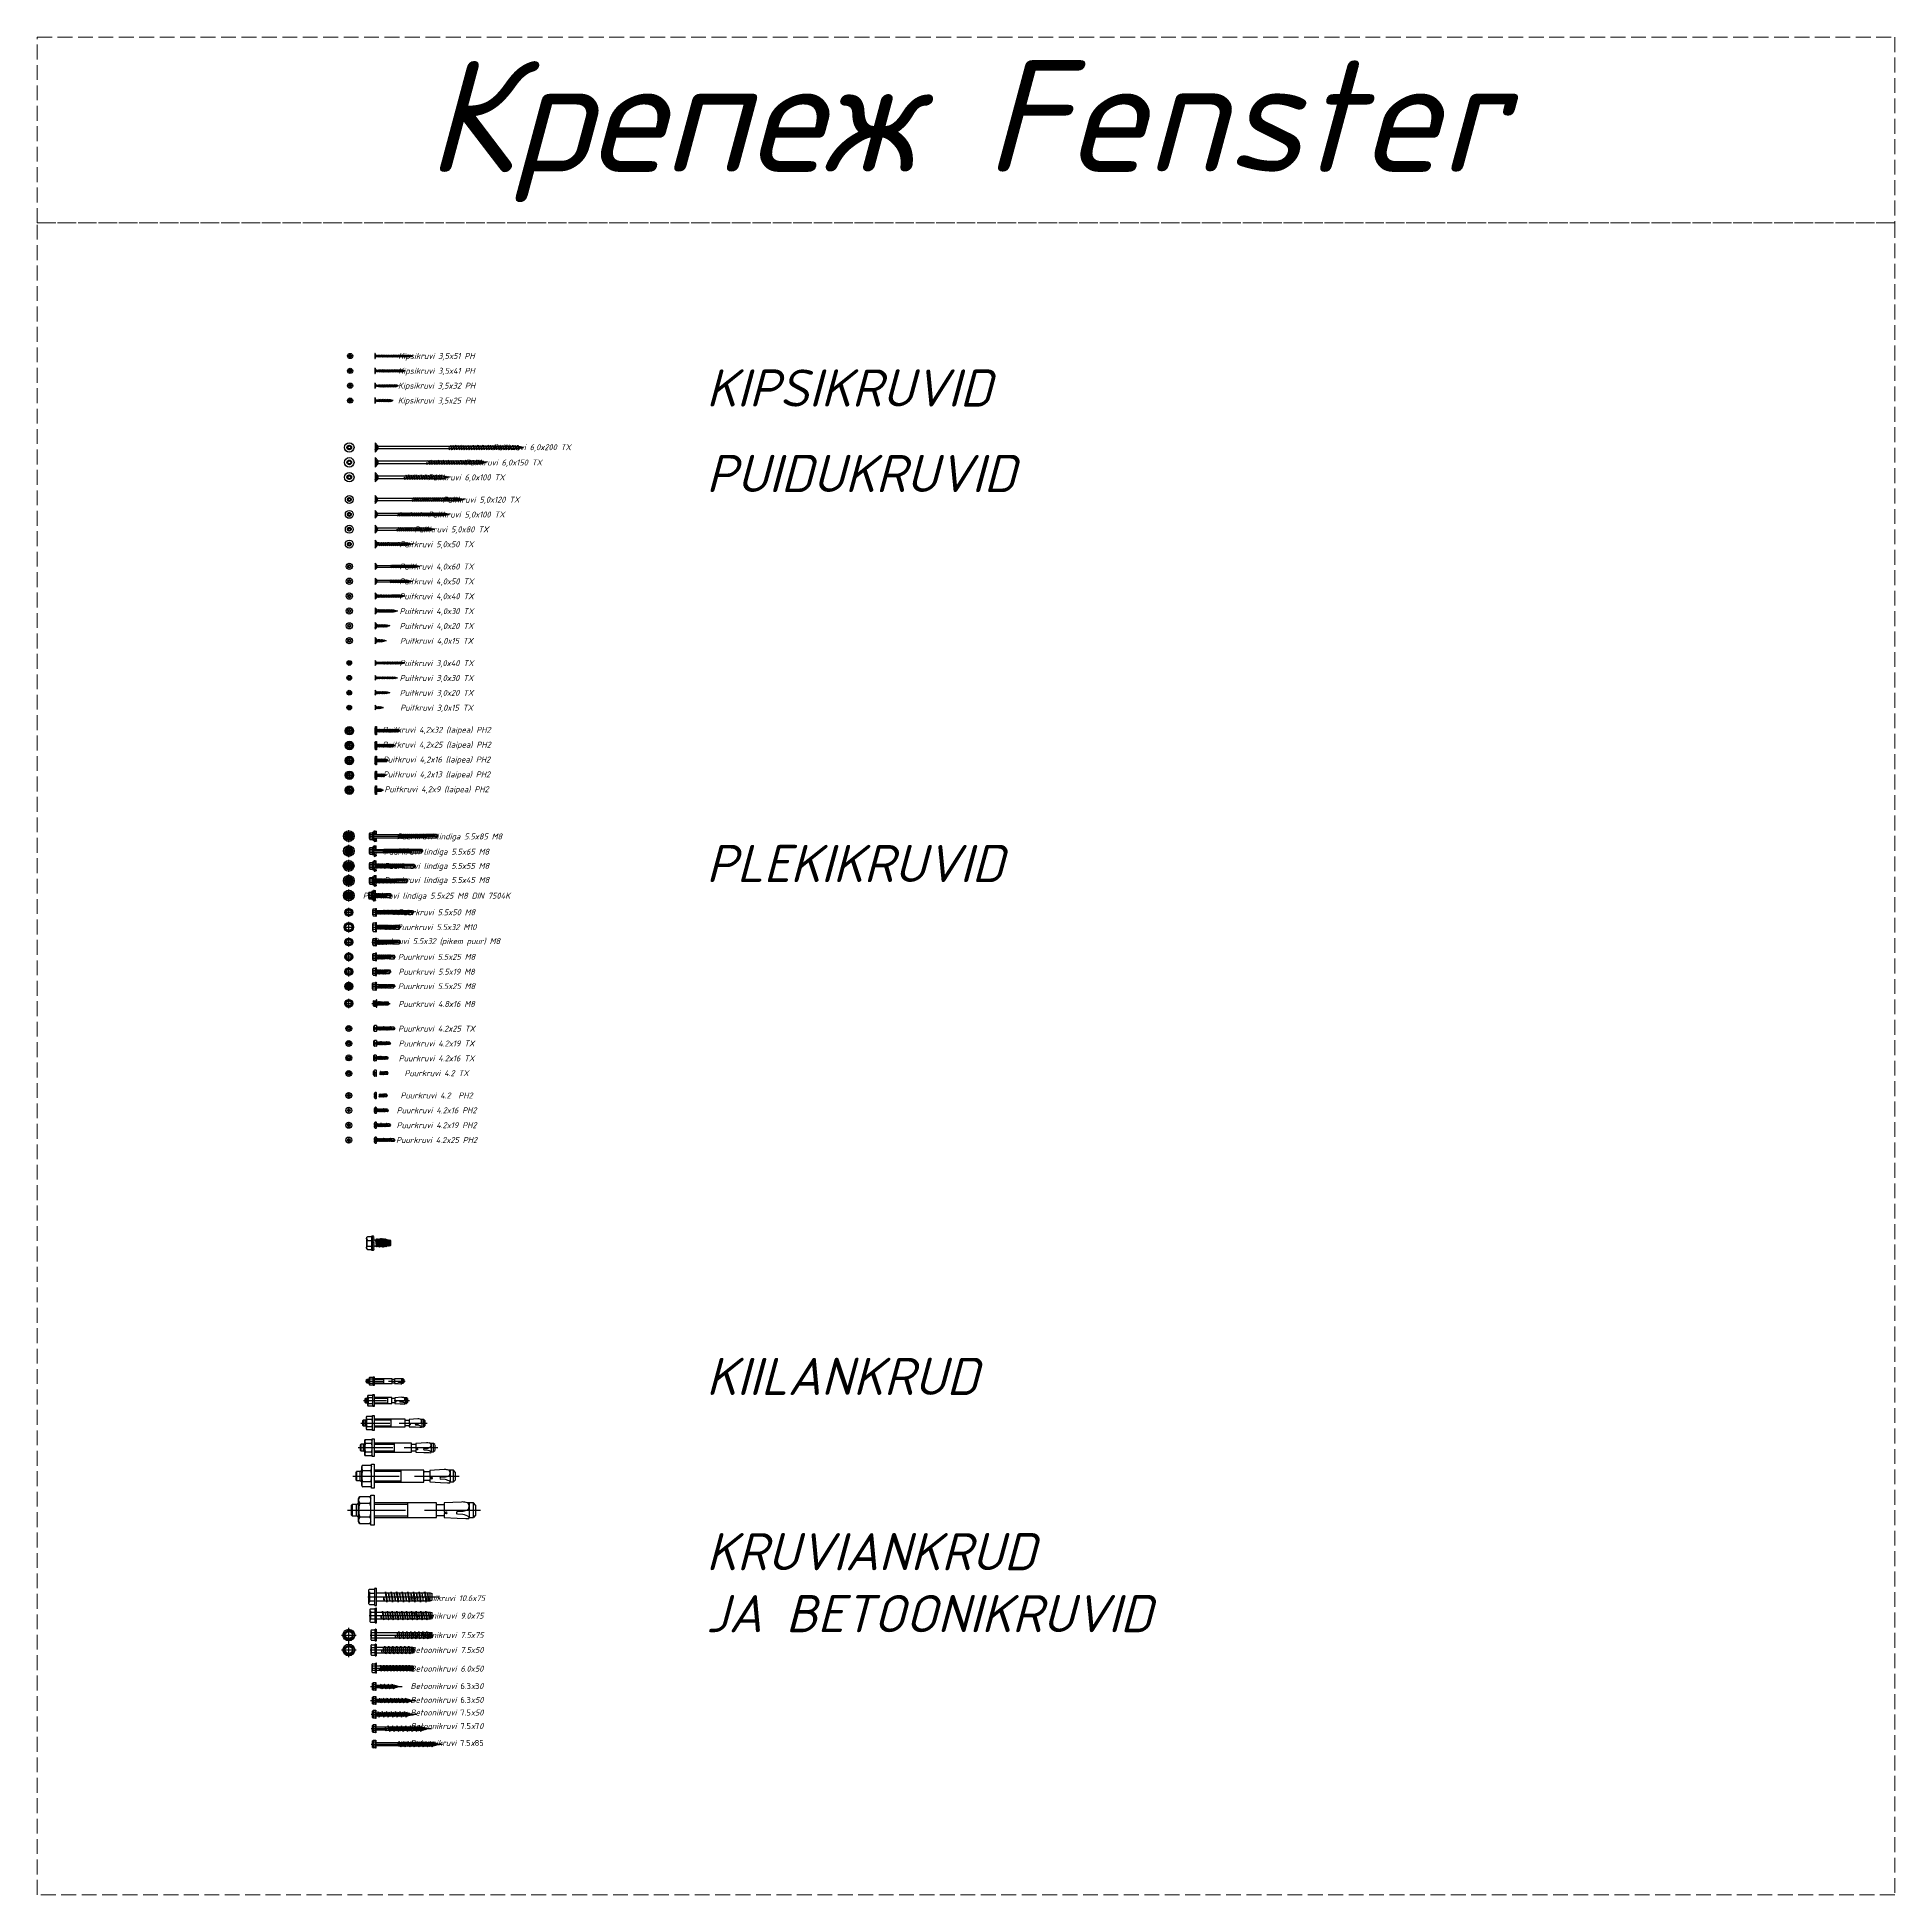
# Model space of a CAD drawing. Header units: millimetres. Extents: x -29692 to 34729, y -8412 to 43293.
# Drawn here: x -16984 to -14484, y 2661 to 5161 of the extents above; entities that cross this region are included whole.
import ezdxf

# ---------------------------------------------------------------- set-up
doc = ezdxf.new("R2010")
doc.units = ezdxf.units.MM
doc.linetypes.add('JIS_02_4.0', pattern=[5.5, 4, -1.5])
doc.layers.add('_0_004_Текст_01', color=7, linetype='Continuous', lineweight=18)
doc.layers.add('_0_023 _Линия_04', color=96, linetype='JIS_02_4.0', lineweight=9, plot=False)
doc.styles.add('_DZ_3.2', font='isocpeui.ttf', dxfattribs={"height": 3.2})
doc.styles.add('_DZ_4', font='isocpeui.ttf', dxfattribs={"height": 4})
doc.styles.add('Malmerk_DZ_4', font='isocpeui.ttf', dxfattribs={"height": 4})
doc.styles.get("Standard").update_dxf_attribs({"font": 'arial.ttf'})

# ---------------------------------------------------------------- blocks, each defined once
blk = doc.blocks.new('Puurkruvi_lindiga_5.5x45_M8')
at = {"color": 0, "linetype": 'ByBlock', "lineweight": -2}
for p, q in [((-10.1, 0), (43.1, 0)), ((-9.1, -3.4), (-9.1, 3.4)), ((-9.1, 3.2), (-8.5, 3)), ((-8.7, 4.5), (-5.2, 4.5)), ((-8.7, 2.3), (-5, 2.3)), ((-8.5, -3), (-8.5, 3)), ((-4.8, -5.3), (-4.8, 5.3)), ((-3.9, 3.1), (-2.8, 7.2)), ((-3.9, -5.3), (-3.9, 5.3)), ((-3.9, 3.1), (-2.9, 3)), ((-3.9, -3.1), (-3.9, 3.1)), ((-3.9, 2.8), (-3.3, 2.2)), ((-3.3, -2.2), (-3.3, 2.2)), ((-3.3, 2.2), (-3.1, 2.2)), ((-3.1, 2.2), (-2.2, 2)), ((-3.1, 0.4), (-3.1, 1.8)), ((-3.1, -2.2), (-3.1, 0)), ((-3.1, 0), (-2.3, -2)), ((-3.1, 0), (-2.6, -2.7)), ((-3.1, 0), (-2.8, -2.7)), ((-2.9, 3), (-1.8, 7)), ((-2.9, 2.2), (-2.9, 3)), ((-2.8, 7.2), (-1.8, 7)), ((-2.6, 2.7), (-2, 2.5)), ((-2.2, 2), (-1.8, 2.7)), ((-2.2, 2), (-1.4, -2)), ((-1.8, 2.7), (-1.6, 2.7)), ((-1.8, 2.7), (-1, -2.7)), ((-1.6, 2.7), (-1.2, 2)), ((-1.6, 2.7), (-0.8, -2.7)), ((-1.4, 6.8), (0, 6.8)), ((-1.4, 2.3), (-1.2, 2.2)), ((-1.2, 2.2), (0, 6.8)), ((-1.2, 2), (-1.2, 2.2)), ((-1.2, 2), (-0.4, 2)), ((-1.2, 2), (-0.4, -2)), ((-0.4, 2), (0, 2.7)), ((-0.4, 2), (0.4, -2)), ((0, 2.7), (0, 6.8)), ((0, 2.7), (0.8, -2.7)), ((0, 2.7), (0.2, 2.7)), ((0.2, 2.7), (1, -2.7)), ((0.2, 2.7), (0.6, 2)), ((0.6, 2), (1.4, -2)), ((0.6, 2), (1.4, 2)), ((1.4, 2), (1.8, 2.7)), ((1.4, 2), (2.2, -2)), ((1.8, 2.7), (2, 2.7)), ((1.8, 2.7), (2.6, -2.7)), ((2, 2.7), (2.4, 2)), ((2, 2.7), (2.8, -2.7)), ((2.4, 2), (3.2, 2)), ((2.4, 2), (3.2, -2)), ((3.2, 2), (3.6, 2.7)), ((3.2, 2), (4, -2)), ((3.6, 2.7), (4.4, -2.7)), ((3.6, 2.7), (3.8, 2.7)), ((3.8, 2.7), (4.6, -2.7)), ((3.8, 2.7), (4.2, 2)), ((4.2, 2), (5, -2)), ((4.2, 2), (5, 2)), ((5, 2), (5.4, 2.7)), ((5, 2), (5.8, -2)), ((5.4, 2.7), (5.6, 2.7)), ((5.4, 2.7), (6.2, -2.7)), ((5.6, 2.7), (6, 2)), ((5.6, 2.7), (6.4, -2.7)), ((6, 2), (6.8, 2)), ((6, 2), (6.8, -2)), ((6.8, 2), (7.2, 2.7)), ((6.8, 2), (7.6, -2)), ((7.2, 2.7), (8, -2.7)), ((7.2, 2.7), (7.4, 2.7)), ((7.4, 2.7), (8.2, -2.7)), ((7.4, 2.7), (7.8, 2)), ((7.8, 2), (8.6, -2)), ((7.8, 2), (8.7, 2)), ((8.7, 2), (9, 2.7)), ((8.7, 2), (9.4, -2)), ((9, 2.7), (9.2, 2.7)), ((9, 2.7), (9.8, -2.7)), ((9.2, 2.7), (9.6, 2)), ((9.2, 2.7), (10, -2.7)), ((9.6, 2), (10.5, 2)), ((9.6, 2), (10.4, -2)), ((10.5, 2), (10.8, 2.7)), ((10.5, 2), (11.3, -2)), ((10.8, 2.7), (11.6, -2.7)), ((10.8, 2.7), (11.1, 2.7)), ((11.1, 2.7), (11.9, -2.7)), ((11.1, 2.7), (11.4, 2)), ((11.4, 2), (12.2, -2)), ((11.4, 2), (12.3, 2)), ((12.3, 2), (12.6, 2.7)), ((12.3, 2), (13.1, -2)), ((12.6, 2.7), (12.9, 2.7)), ((12.6, 2.7), (13.4, -2.7)), ((12.9, 2.7), (13.2, 2)), ((12.9, 2.7), (13.7, -2.7)), ((13.2, 2), (14.1, 2)), ((13.2, 2), (14, -2)), ((14.1, 2), (14.5, 2.7)), ((14.1, 2), (14.9, -2)), ((14.5, 2.7), (15.3, -2.7)), ((14.5, 2.7), (14.7, 2.7)), ((14.7, 2.7), (15.5, -2.7)), ((14.7, 2.7), (15, 2)), ((15, 2), (15.8, -2)), ((15, 2), (15.9, 2)), ((15.9, 2), (16.3, 2.7)), ((15.9, 2), (16.7, -2)), ((16.3, 2.7), (16.5, 2.7)), ((16.3, 2.7), (17.1, -2.7)), ((16.5, 2.7), (16.9, 2)), ((16.5, 2.7), (17.3, -2.7)), ((16.9, 2), (17.7, -2)), ((16.9, 2), (17.7, 2)), ((17.7, 2), (18.1, 2.7)), ((17.7, 2), (18.5, -2)), ((18.1, 2.7), (18.9, -2.7)), ((18.1, 2.7), (18.3, 2.7)), ((18.3, 2.7), (19.1, -2.7)), ((18.3, 2.7), (18.7, 2)), ((18.7, 2), (19.5, -2)), ((18.7, 2), (19.5, 2)), ((19.5, 2), (19.9, 2.7)), ((19.5, 2), (20.3, -2)), ((19.9, 2.7), (20.1, 2.7)), ((19.9, 2.7), (20.7, -2.7)), ((20.1, 2.7), (20.5, 2)), ((20.1, 2.7), (20.9, -2.7)), ((20.5, 2), (21.3, -2)), ((20.5, 2), (21.3, 2)), ((21.3, 2), (21.7, 2.7)), ((21.3, 2), (22.1, -2)), ((21.7, 2.7), (22.5, -2.7)), ((21.7, 2.7), (21.9, 2.7)), ((21.9, 2.7), (22.7, -2.7)), ((21.9, 2.7), (22.3, 2)), ((22.3, 2), (23.1, 2)), ((22.3, 2), (23.1, -2)), ((23.1, 2), (23.5, 2.7)), ((23.1, 2), (23.9, -2)), ((23.5, 2.7), (23.7, 2.7)), ((23.5, 2.7), (24.3, -2.7)), ((23.7, 2.7), (24.1, 2)), ((23.7, 2.7), (24.5, -2.7)), ((24.1, 2), (24.9, -2)), ((24.1, 2), (24.9, 2)), ((24.9, 2.1), (25.3, 2.6)), ((24.9, 2.1), (25.8, -2.2)), ((24.9, 2), (24.9, 2.1)), ((25.3, 2.6), (25.6, 2.6)), ((25.3, 2.6), (26, -2.6)), ((25.6, 2.6), (25.9, 2.2)), ((25.6, 2.6), (26.6, -2.6)), ((25.9, 2.2), (26.7, 2.3)), ((25.9, 2.2), (26.8, -2.3)), ((26.7, 2.3), (26.8, 2.6)), ((26.7, 2.3), (27.4, 2.2)), ((26.8, 2.6), (27.6, 2.6)), ((27.4, 2.2), (40.8, 2.2)), ((27.6, 2.6), (27.6, 2.5)), ((27.6, 2.5), (41, 2.5)), ((27.6, 0.5), (38, 0.5)), ((27.6, -2.1), (27.6, 0.1)), ((38.8, 0.3), (40.6, -0.7)), ((40.8, 2.2), (42.1, -0.1)), ((41, 2.5), (42.1, 0.5)), ((42.1, -0.5), (42.1, 0.5)), ((-9.1, -3.2), (-8.5, -3)), ((-8.7, -2.3), (-5, -2.3)), ((-8.7, -4.5), (-5.2, -4.5)), ((-3.9, -2.8), (-3.3, -2.2)), ((-3.9, -3.1), (-2.9, -2.9)), ((-3.9, -3.1), (-2.8, -7.2)), ((-3.3, -2.2), (-3.1, -2.2)), ((-3.1, -2.2), (-2.8, -2.7)), ((-2.9, -2.9), (-2.9, -2.6)), ((-2.9, -2.9), (-1.8, -7)), ((-2.8, -2.7), (-2.6, -2.7)), ((-2.8, -7.2), (-1.8, -7)), ((-2.6, -2.7), (-2.3, -2)), ((-2.6, -2.7), (-1.3, -2.3)), ((-2.3, -2), (-1.4, -2)), ((-1.4, -2), (-1, -2.7)), ((-1.4, -6.8), (0, -6.8)), ((-1.1, -2.5), (0, -6.8)), ((-1, -2.7), (-0.8, -2.7)), ((-0.8, -2.7), (-0.4, -2)), ((-0.4, -2), (0.4, -2)), ((0, -6.8), (0, -2)), ((0.4, -2), (0.8, -2.7)), ((0.8, -2.7), (1, -2.7)), ((1, -2.7), (1.4, -2)), ((1.4, -2), (2.2, -2)), ((2.2, -2), (2.6, -2.7)), ((2.6, -2.7), (2.8, -2.7)), ((2.8, -2.7), (3.2, -2)), ((3.2, -2), (4, -2)), ((4, -2), (4.4, -2.7)), ((4.4, -2.7), (4.6, -2.7)), ((4.6, -2.7), (5, -2)), ((5, -2), (5.8, -2)), ((5.8, -2), (6.2, -2.7)), ((6.2, -2.7), (6.4, -2.7)), ((6.4, -2.7), (6.8, -2)), ((6.8, -2), (7.6, -2)), ((7.6, -2), (8, -2.7)), ((8, -2.7), (8.2, -2.7)), ((8.2, -2.7), (8.6, -2)), ((8.6, -2), (9.4, -2)), ((9.4, -2), (9.8, -2.7)), ((9.8, -2.7), (10, -2.7)), ((10, -2.7), (10.4, -2)), ((10.4, -2), (11.3, -2)), ((11.3, -2), (11.6, -2.7)), ((11.6, -2.7), (11.9, -2.7)), ((11.9, -2.7), (12.2, -2)), ((12.2, -2), (13.1, -2)), ((13.1, -2), (13.4, -2.7)), ((13.4, -2.7), (13.7, -2.7)), ((13.7, -2.7), (14, -2)), ((14, -2), (14.9, -2)), ((14.9, -2), (15.3, -2.7)), ((15.3, -2.7), (15.5, -2.7)), ((15.5, -2.7), (15.8, -2)), ((15.8, -2), (16.7, -2)), ((16.7, -2), (17.1, -2.7)), ((17.1, -2.7), (17.3, -2.7)), ((17.3, -2.7), (17.7, -2)), ((17.7, -2), (18.5, -2)), ((18.5, -2), (18.9, -2.7)), ((18.9, -2.7), (19.1, -2.7)), ((19.1, -2.7), (19.5, -2)), ((19.5, -2), (20.3, -2)), ((20.3, -2), (20.7, -2.7)), ((20.7, -2.7), (20.9, -2.7)), ((20.9, -2.7), (21.3, -2)), ((21.3, -2), (22.1, -2)), ((22.1, -2), (22.5, -2.7)), ((22.5, -2.7), (22.7, -2.7)), ((22.7, -2.7), (23.1, -2)), ((23.1, -2), (23.9, -2)), ((23.9, -2), (24.3, -2.7)), ((24.3, -2.7), (24.5, -2.7)), ((24.5, -2.7), (24.9, -2)), ((24.9, -2), (25.8, -2.2)), ((25.8, -2.2), (26, -2.6)), ((26, -2.6), (26.6, -2.6)), ((26.6, -2.6), (26.8, -2.3)), ((26.8, -2.3), (27.6, -2.5)), ((27.6, -2.5), (41, -2.5)), ((40.6, -0.7), (42.1, -0.5)), ((41, -2.5), (42.1, -0.5))]:
    blk.add_line(p, q, dxfattribs=at)
for centre, radius, start, end in [((-7.4, 3.4), 1.78, 140.8805, 219.1195), ((-2.6, 0), 6.54, 159.8534, 200.1466), ((-5.2, 4.9), 0.4, 270, 0), ((-5, 2.5), 0.2, 270, 0), ((-4.7, 5.3), 0.1, 127.4952, 180), ((-4.3, 4.8), 0.675, 52.5048, 127.4952), ((-4, 5.3), 0.1, 0, 52.5048), ((-2.4, 3.1), 0.5, 203.4374, 251.8168), ((-1.4, 7.3), 0.5, 218.9841, 267.7524), ((27.6, 1.8), 1.25, 153.9261, 270), ((38, -1), 1.5, 60, 90), ((-7.4, -3.4), 1.78, 140.8805, 219.1195), ((-5.2, -4.9), 0.4, 0, 90), ((-5, -2.5), 0.2, 0, 90), ((-4.7, -5.3), 0.1, 180, 232.5048), ((-4.3, -4.8), 0.675, 232.5048, 307.4952), ((-4, -5.3), 0.1, 307.4952, 0), ((-2.4, -3.1), 0.5, 116.1361, 156.5626), ((-2.4, -3.1), 0.5, 108.1832, 112.9541), ((-1.4, -7.3), 0.5, 92.2476, 141.0159), ((44.2, -0.8), 3.63, 178.9228, 207.2555)]:
    blk.add_arc(centre, radius, start, end, dxfattribs=at)
blk = doc.blocks.new('Puurkruvi_lindiga_5.5x55_M8')
at = {"color": 0, "linetype": 'ByBlock', "lineweight": -2}
for p, q in [((-6.802064, 0), (56.447936, 0)), ((-5.802064, -3.377499), (-5.802064, 3.377499)), ((-5.802064, 3.25), (-5.202064, 3)), ((-5.402064, 4.503332), (-1.852064, 4.503332)), ((-5.402064, 2.251666), (-1.652064, 2.251666)), ((-5.202064, -3), (-5.202064, 3)), ((-1.452064, -5.281207), (-1.452064, 5.281207)), ((-0.552064, 3.081652), (0.564841, 7.25)), ((-0.552064, -5.281207), (-0.552064, 5.281207)), ((-0.552064, 3.081652), (0.447936, 2.95)), ((-0.552064, -3.081652), (-0.552064, 3.081652)), ((-0.552064, 2.75), (0, 2.197936)), ((0, -2.197936), (0, 2.197936)), ((0, 2.197936), (2.957936, 2.197936)), ((0.447936, 2.95), (1.530767, 6.991181)), ((0.447936, 2.197936), (0.447936, 2.95)), ((0.564841, 7.25), (1.530767, 6.991181)), ((0.750656, 2.673843), (2.11717, 2.225)), ((1.899818, 6.806118), (3.32964, 6.75)), ((2.11717, 2.225), (3.32964, 6.75)), ((2.11717, 2.197936), (2.11717, 2.225)), ((2.957936, 2.197936), (3.885566, 2.05)), ((2.957936, 0.4), (2.957936, 1.797936)), ((2.957936, -2.197936), (2.957936, 0)), ((2.957936, 0), (3.840306, -2.05)), ((2.957936, 0), (3.465028, -2.7)), ((2.957936, 0), (3.247803, -2.7)), ((3.32964, 2.138658), (3.32964, 6.75)), ((3.885566, 2.05), (4.260844, 2.7)), ((3.885566, 2.05), (4.682525, -2.05)), ((4.260844, 2.7), (4.478069, 2.7)), ((4.260844, 2.7), (5.057803, -2.7)), ((4.478069, 2.7), (4.853347, 2.05)), ((4.478069, 2.7), (5.275028, -2.7)), ((4.853347, 2.05), (5.695566, 2.05)), ((4.853347, 2.05), (5.650306, -2.05)), ((5.695566, 2.05), (6.070844, 2.7)), ((5.695566, 2.05), (6.492525, -2.05)), ((6.070844, 2.7), (6.867803, -2.7)), ((6.070844, 2.7), (6.288069, 2.7)), ((6.288069, 2.7), (7.085028, -2.7)), ((6.288069, 2.7), (6.663347, 2.05)), ((6.663347, 2.05), (7.460306, -2.05)), ((6.663347, 2.05), (7.505566, 2.05)), ((7.505566, 2.05), (7.880844, 2.7)), ((7.505566, 2.05), (8.302525, -2.05)), ((7.880844, 2.7), (8.098069, 2.7)), ((7.880844, 2.7), (8.677803, -2.7)), ((8.098069, 2.7), (8.473347, 2.05)), ((8.098069, 2.7), (8.895028, -2.7)), ((8.473347, 2.05), (9.315566, 2.05)), ((8.473347, 2.05), (9.270306, -2.05)), ((9.315566, 2.05), (9.690844, 2.7)), ((9.315566, 2.05), (10.112525, -2.05)), ((9.690844, 2.7), (10.487803, -2.7)), ((9.690844, 2.7), (9.908069, 2.7)), ((9.908069, 2.7), (10.705028, -2.7)), ((9.908069, 2.7), (10.283347, 2.05)), ((10.283347, 2.05), (11.080306, -2.05)), ((10.283347, 2.05), (11.125566, 2.05)), ((11.125566, 2.05), (11.500844, 2.7)), ((11.125566, 2.05), (11.922525, -2.05)), ((11.500844, 2.7), (11.718069, 2.7)), ((11.500844, 2.7), (12.297803, -2.7)), ((11.718069, 2.7), (12.093347, 2.05)), ((11.718069, 2.7), (12.515028, -2.7)), ((12.093347, 2.05), (12.935566, 2.05)), ((12.093347, 2.05), (12.890306, -2.05)), ((12.935566, 2.05), (13.310844, 2.7)), ((12.935566, 2.05), (13.732525, -2.05)), ((13.310844, 2.7), (14.107803, -2.7)), ((13.310844, 2.7), (13.528069, 2.7)), ((13.528069, 2.7), (14.325028, -2.7)), ((13.528069, 2.7), (13.903347, 2.05)), ((13.903347, 2.05), (14.700306, -2.05)), ((13.903347, 2.05), (14.745566, 2.05)), ((14.745566, 2.05), (15.120844, 2.7)), ((14.745566, 2.05), (15.542525, -2.05)), ((15.120844, 2.7), (15.338069, 2.7)), ((15.120844, 2.7), (15.917803, -2.7)), ((15.338069, 2.7), (15.713347, 2.05)), ((15.338069, 2.7), (16.135028, -2.7)), ((15.713347, 2.05), (16.555566, 2.05)), ((15.713347, 2.05), (16.510306, -2.05)), ((16.555566, 2.05), (16.930844, 2.7)), ((16.555566, 2.05), (17.352525, -2.05)), ((16.930844, 2.7), (17.727803, -2.7)), ((16.930844, 2.7), (17.148069, 2.7)), ((17.148069, 2.7), (17.945028, -2.7)), ((17.148069, 2.7), (17.523347, 2.05)), ((17.523347, 2.05), (18.320306, -2.05)), ((17.523347, 2.05), (18.365566, 2.05)), ((18.365566, 2.05), (18.740844, 2.7)), ((18.365566, 2.05), (19.162525, -2.05)), ((18.740844, 2.7), (18.958069, 2.7)), ((18.740844, 2.7), (19.537803, -2.7)), ((18.958069, 2.7), (19.333347, 2.05)), ((18.958069, 2.7), (19.755028, -2.7)), ((19.333347, 2.05), (20.175566, 2.05)), ((19.333347, 2.05), (20.130306, -2.05)), ((20.175566, 2.05), (20.550844, 2.7)), ((20.175566, 2.05), (20.972525, -2.05)), ((20.550844, 2.7), (21.347803, -2.7)), ((20.550844, 2.7), (20.768069, 2.7)), ((20.768069, 2.7), (21.565028, -2.7)), ((20.768069, 2.7), (21.143347, 2.05)), ((21.143347, 2.05), (21.940306, -2.05)), ((21.143347, 2.05), (21.985566, 2.05)), ((21.985566, 2.05), (22.360844, 2.7)), ((21.985566, 2.05), (22.782525, -2.05)), ((22.360844, 2.7), (22.578069, 2.7)), ((22.360844, 2.7), (23.157803, -2.7)), ((22.578069, 2.7), (22.953347, 2.05)), ((22.578069, 2.7), (23.375028, -2.7)), ((22.953347, 2.05), (23.795566, 2.05)), ((22.953347, 2.05), (23.750306, -2.05)), ((23.795566, 2.05), (24.170844, 2.7)), ((23.795566, 2.05), (24.592525, -2.05)), ((24.170844, 2.7), (24.967803, -2.7)), ((24.170844, 2.7), (24.388069, 2.7)), ((24.388069, 2.7), (25.185028, -2.7)), ((24.388069, 2.7), (24.763347, 2.05)), ((24.763347, 2.05), (25.560306, -2.05)), ((24.763347, 2.05), (25.605566, 2.05)), ((25.605566, 2.05), (25.980844, 2.7)), ((25.605566, 2.05), (26.402525, -2.05)), ((25.980844, 2.7), (26.198069, 2.7)), ((25.980844, 2.7), (26.777803, -2.7)), ((26.198069, 2.7), (26.573347, 2.05)), ((26.198069, 2.7), (26.995028, -2.7)), ((26.573347, 2.05), (27.415566, 2.05)), ((26.573347, 2.05), (27.370306, -2.05)), ((27.415566, 2.05), (27.790844, 2.7)), ((27.415566, 2.05), (28.212525, -2.05)), ((27.790844, 2.7), (28.587803, -2.7)), ((27.790844, 2.7), (28.008069, 2.7)), ((28.008069, 2.7), (28.805028, -2.7)), ((28.008069, 2.7), (28.383347, 2.05)), ((28.383347, 2.05), (29.180306, -2.05)), ((28.383347, 2.05), (29.225566, 2.05)), ((29.225566, 2.05), (29.600844, 2.7)), ((29.225566, 2.05), (30.022525, -2.05)), ((29.600844, 2.7), (29.818069, 2.7)), ((29.600844, 2.7), (30.397803, -2.7)), ((29.818069, 2.7), (30.193347, 2.05)), ((29.818069, 2.7), (30.615028, -2.7)), ((30.193347, 2.05), (30.990306, -2.05)), ((30.193347, 2.05), (31.035566, 2.05)), ((31.035566, 2.05), (31.410844, 2.7)), ((31.035566, 2.05), (31.832525, -2.05)), ((31.410844, 2.7), (32.207803, -2.7)), ((31.410844, 2.7), (31.628069, 2.7)), ((31.628069, 2.7), (32.425028, -2.7)), ((31.628069, 2.7), (32.003347, 2.05)), ((32.003347, 2.05), (32.800306, -2.05)), ((32.003347, 2.05), (32.845566, 2.05)), ((32.845566, 2.05), (33.220844, 2.7)), ((32.845566, 2.05), (33.642525, -2.05)), ((33.220844, 2.7), (33.438069, 2.7)), ((33.220844, 2.7), (34.017803, -2.7)), ((33.438069, 2.7), (33.813347, 2.05)), ((33.438069, 2.7), (34.235028, -2.7)), ((33.813347, 2.05), (34.610306, -2.05)), ((33.813347, 2.05), (34.655566, 2.05)), ((34.655566, 2.05), (35.030844, 2.7)), ((34.655566, 2.05), (35.452525, -2.05)), ((35.030844, 2.7), (35.827803, -2.7)), ((35.030844, 2.7), (35.248069, 2.7)), ((35.248069, 2.7), (36.045028, -2.7)), ((35.248069, 2.7), (35.623347, 2.05)), ((35.623347, 2.05), (36.465566, 2.05)), ((35.623347, 2.05), (36.420306, -2.05)), ((36.465566, 2.05), (36.840844, 2.7)), ((36.465566, 2.05), (37.262525, -2.05)), ((36.840844, 2.7), (37.058069, 2.7)), ((36.840844, 2.7), (37.637803, -2.7)), ((37.058069, 2.7), (37.433347, 2.05)), ((37.058069, 2.7), (37.855028, -2.7)), ((37.433347, 2.05), (38.230306, -2.05)), ((37.433347, 2.05), (38.230306, 2.05)), ((38.230306, 2.05), (38.274231, 2.056869)), ((38.274231, 2.056869), (38.613066, 2.64375)), ((38.274231, 2.056869), (39.09893, -2.185841)), ((38.613066, 2.64375), (38.959427, 2.64375)), ((38.613066, 2.64375), (39.330828, -2.5875)), ((38.959427, 2.64375), (39.21346, 2.203752)), ((38.959427, 2.64375), (39.955274, -2.5875)), ((39.21346, 2.203752), (40.030833, 2.331578)), ((39.21346, 2.203752), (40.097052, -2.341933)), ((40.030833, 2.331578), (40.17859, 2.5875)), ((40.030833, 2.331578), (40.705783, 2.2)), ((40.17859, 2.5875), (40.905783, 2.5875)), ((40.705783, 2.2), (54.148898, 2.2)), ((40.905783, 2.5875), (40.970735, 2.475)), ((40.947936, 0.5), (51.348104, 0.5)), ((40.947936, -2.075), (40.947936, 0.1)), ((40.970735, 2.475), (54.307669, 2.475)), ((52.098104, 0.299038), (53.905276, -0.744333)), ((54.148898, 2.2), (55.447936, -0.05)), ((54.307669, 2.475), (55.447936, 0.5)), ((55.447936, -0.5), (55.447936, 0.5)), ((-5.802064, -3.25), (-5.202064, -3)), ((-5.402064, -2.251666), (-1.652064, -2.251666)), ((-5.402064, -4.503332), (-1.852064, -4.503332)), ((-0.552064, -2.75), (0, -2.197936)), ((-0.552064, -3.081652), (0.447936, -2.95)), ((-0.552064, -3.081652), (0.564841, -7.25)), ((0, -2.197936), (2.957936, -2.197936)), ((0.447936, -2.95), (0.447936, -2.197936)), ((0.447936, -2.95), (1.530767, -6.991181)), ((0.564841, -7.25), (1.530767, -6.991181)), ((0.750656, -2.673843), (2.11717, -2.225)), ((1.899818, -6.806118), (3.32964, -6.75)), ((2.11717, -2.225), (2.11717, -2.197936)), ((2.11717, -2.225), (3.32964, -6.75)), ((2.957936, -2.197936), (3.247803, -2.7)), ((3.247803, -2.7), (3.465028, -2.7)), ((3.32964, -6.75), (3.32964, -2.7)), ((3.465028, -2.7), (3.840306, -2.05)), ((3.840306, -2.05), (4.682525, -2.05)), ((4.682525, -2.05), (5.057803, -2.7)), ((5.057803, -2.7), (5.275028, -2.7)), ((5.275028, -2.7), (5.650306, -2.05)), ((5.650306, -2.05), (6.492525, -2.05)), ((6.492525, -2.05), (6.867803, -2.7)), ((6.867803, -2.7), (7.085028, -2.7)), ((7.085028, -2.7), (7.460306, -2.05)), ((7.460306, -2.05), (8.302525, -2.05)), ((8.302525, -2.05), (8.677803, -2.7)), ((8.677803, -2.7), (8.895028, -2.7)), ((8.895028, -2.7), (9.270306, -2.05)), ((9.270306, -2.05), (10.112525, -2.05)), ((10.112525, -2.05), (10.487803, -2.7)), ((10.487803, -2.7), (10.705028, -2.7)), ((10.705028, -2.7), (11.080306, -2.05)), ((11.080306, -2.05), (11.922525, -2.05)), ((11.922525, -2.05), (12.297803, -2.7)), ((12.297803, -2.7), (12.515028, -2.7)), ((12.515028, -2.7), (12.890306, -2.05)), ((12.890306, -2.05), (13.732525, -2.05)), ((13.732525, -2.05), (14.107803, -2.7)), ((14.107803, -2.7), (14.325028, -2.7)), ((14.325028, -2.7), (14.700306, -2.05)), ((14.700306, -2.05), (15.542525, -2.05)), ((15.542525, -2.05), (15.917803, -2.7)), ((15.917803, -2.7), (16.135028, -2.7)), ((16.135028, -2.7), (16.510306, -2.05)), ((16.510306, -2.05), (17.352525, -2.05)), ((17.352525, -2.05), (17.727803, -2.7)), ((17.727803, -2.7), (17.945028, -2.7)), ((17.945028, -2.7), (18.320306, -2.05)), ((18.320306, -2.05), (19.162525, -2.05)), ((19.162525, -2.05), (19.537803, -2.7)), ((19.537803, -2.7), (19.755028, -2.7)), ((19.755028, -2.7), (20.130306, -2.05)), ((20.130306, -2.05), (20.972525, -2.05)), ((20.972525, -2.05), (21.347803, -2.7)), ((21.347803, -2.7), (21.565028, -2.7)), ((21.565028, -2.7), (21.940306, -2.05)), ((21.940306, -2.05), (22.782525, -2.05)), ((22.782525, -2.05), (23.157803, -2.7)), ((23.157803, -2.7), (23.375028, -2.7)), ((23.375028, -2.7), (23.750306, -2.05)), ((23.750306, -2.05), (24.592525, -2.05)), ((24.592525, -2.05), (24.967803, -2.7)), ((24.967803, -2.7), (25.185028, -2.7)), ((25.185028, -2.7), (25.560306, -2.05)), ((25.560306, -2.05), (26.402525, -2.05)), ((26.402525, -2.05), (26.777803, -2.7)), ((26.777803, -2.7), (26.995028, -2.7)), ((26.995028, -2.7), (27.370306, -2.05)), ((27.370306, -2.05), (28.212525, -2.05)), ((28.212525, -2.05), (28.587803, -2.7)), ((28.587803, -2.7), (28.805028, -2.7)), ((28.805028, -2.7), (29.180306, -2.05)), ((29.180306, -2.05), (30.022525, -2.05)), ((30.022525, -2.05), (30.397803, -2.7)), ((30.397803, -2.7), (30.615028, -2.7)), ((30.615028, -2.7), (30.990306, -2.05)), ((30.990306, -2.05), (31.832525, -2.05)), ((31.832525, -2.05), (32.207803, -2.7)), ((32.207803, -2.7), (32.425028, -2.7)), ((32.425028, -2.7), (32.800306, -2.05)), ((32.800306, -2.05), (33.642525, -2.05)), ((33.642525, -2.05), (34.017803, -2.7)), ((34.017803, -2.7), (34.235028, -2.7)), ((34.235028, -2.7), (34.610306, -2.05)), ((34.610306, -2.05), (35.452525, -2.05)), ((35.452525, -2.05), (35.827803, -2.7)), ((35.827803, -2.7), (36.045028, -2.7)), ((36.045028, -2.7), (36.420306, -2.05)), ((36.420306, -2.05), (37.262525, -2.05)), ((37.262525, -2.05), (37.637803, -2.7)), ((37.637803, -2.7), (37.855028, -2.7)), ((37.855028, -2.7), (38.230306, -2.05)), ((38.230306, -2.05), (39.09893, -2.185841)), ((39.09893, -2.185841), (39.330828, -2.5875)), ((39.330828, -2.5875), (39.955274, -2.5875)), ((39.955274, -2.5875), (40.097052, -2.341933)), ((40.097052, -2.341933), (40.947936, -2.475)), ((40.947936, -2.475), (54.307669, -2.475)), ((53.905276, -0.744333), (55.447936, -0.5)), ((54.307669, -2.475), (55.447936, -0.5))]:
    blk.add_line(p, q, dxfattribs=at)
for centre, radius, start, end in [((-4.017689, 3.377499), 1.784375, 140.880514, 219.119486), ((0.735436, 0), 6.5375, 159.853416, 200.146584), ((-1.852064, 4.903332), 0.4, 270, 0), ((-1.652064, 2.451666), 0.2, 270, 0), ((-1.352064, 5.281207), 0.1, 127.49525, 180), ((-1.002064, 4.825), 0.675, 52.50475, 127.49525), ((-0.652064, 5.281207), 0.1, 0, 52.50475), ((0.906684, 3.148875), 0.5, 203.437393, 251.816796), ((1.919427, 7.305733), 0.5, 218.984114, 267.752392), ((40.947936, 1.75), 1.25, 153.926138, 270), ((51.348104, -1), 1.5, 60, 90), ((-4.017689, -3.377499), 1.784375, 140.880514, 219.119486), ((-1.852064, -4.903332), 0.4, 0, 90), ((-1.652064, -2.451666), 0.2, 0, 90), ((-1.352064, -5.281207), 0.1, 180, 232.50475), ((-1.002064, -4.825), 0.675, 232.50475, 307.49525), ((-0.652064, -5.281207), 0.1, 307.49525, 0), ((0.906684, -3.148875), 0.5, 108.183204, 156.562607), ((1.919427, -7.305733), 0.5, 92.247608, 141.015886), ((57.534706, -0.812577), 3.630072, 178.922807, 207.255472)]:
    blk.add_arc(centre, radius, start, end, dxfattribs=at)
blk = doc.blocks.new('Puurkruvi_lindiga_5.5x65_M8')
at = {"color": 0, "linetype": 'ByBlock', "lineweight": -2}
for p, q in [((-6.25, 0), (67, 0)), ((-5.25, -3.377499), (-5.25, 3.377499)), ((-5.25, 3.25), (-4.65, 3)), ((-4.85, 4.503332), (-1.3, 4.503332)), ((-4.85, 2.251666), (-1.1, 2.251666)), ((-4.65, -3), (-4.65, 3)), ((-0.9, -5.281207), (-0.9, 5.281207)), ((0, 3.081652), (1.116905, 7.25)), ((0, -5.281207), (0, 5.281207)), ((0, 3.081652), (1, 2.95)), ((0, -3.081652), (0, 3.081652)), ((0, 2.75), (0.552064, 2.197936)), ((0.552064, -2.197936), (0.552064, 2.197936)), ((0.552064, 2.197936), (13.51, 2.197936)), ((1, 2.95), (2.082831, 6.991181)), ((1, 2.197936), (1, 2.95)), ((1.116905, 7.25), (2.082831, 6.991181)), ((1.30272, 2.673843), (2.669234, 2.225)), ((2.451882, 6.806118), (3.881704, 6.75)), ((2.669234, 2.225), (3.881704, 6.75)), ((2.669234, 2.197936), (2.669234, 2.225)), ((3.881704, 2.197936), (3.881704, 6.75)), ((13.51, 2.197936), (14.43763, 2.05)), ((13.51, 0.4), (13.51, 1.797936)), ((13.51, -2.197936), (13.51, 0)), ((13.51, 0), (14.39237, -2.05)), ((13.51, 0), (14.017092, -2.7)), ((13.51, 0), (13.799867, -2.7)), ((14.43763, 2.05), (14.812908, 2.7)), ((14.43763, 2.05), (15.234589, -2.05)), ((14.812908, 2.7), (15.030133, 2.7)), ((14.812908, 2.7), (15.609867, -2.7)), ((15.030133, 2.7), (15.405411, 2.05)), ((15.030133, 2.7), (15.827092, -2.7)), ((15.405411, 2.05), (16.24763, 2.05)), ((15.405411, 2.05), (16.20237, -2.05)), ((16.24763, 2.05), (16.622908, 2.7)), ((16.24763, 2.05), (17.044589, -2.05)), ((16.622908, 2.7), (17.419867, -2.7)), ((16.622908, 2.7), (16.840133, 2.7)), ((16.840133, 2.7), (17.637092, -2.7)), ((16.840133, 2.7), (17.215411, 2.05)), ((17.215411, 2.05), (18.01237, -2.05)), ((17.215411, 2.05), (18.05763, 2.05)), ((18.05763, 2.05), (18.432908, 2.7)), ((18.05763, 2.05), (18.854589, -2.05)), ((18.432908, 2.7), (18.650133, 2.7)), ((18.432908, 2.7), (19.229867, -2.7)), ((18.650133, 2.7), (19.025411, 2.05)), ((18.650133, 2.7), (19.447092, -2.7)), ((19.025411, 2.05), (19.86763, 2.05)), ((19.025411, 2.05), (19.82237, -2.05)), ((19.86763, 2.05), (20.242908, 2.7)), ((19.86763, 2.05), (20.664589, -2.05)), ((20.242908, 2.7), (21.039867, -2.7)), ((20.242908, 2.7), (20.460133, 2.7)), ((20.460133, 2.7), (21.257092, -2.7)), ((20.460133, 2.7), (20.835411, 2.05)), ((20.835411, 2.05), (21.63237, -2.05)), ((20.835411, 2.05), (21.67763, 2.05)), ((21.67763, 2.05), (22.052908, 2.7)), ((21.67763, 2.05), (22.474589, -2.05)), ((22.052908, 2.7), (22.270133, 2.7)), ((22.052908, 2.7), (22.849867, -2.7)), ((22.270133, 2.7), (22.645411, 2.05)), ((22.270133, 2.7), (23.067092, -2.7)), ((22.645411, 2.05), (23.48763, 2.05)), ((22.645411, 2.05), (23.44237, -2.05)), ((23.48763, 2.05), (23.862908, 2.7)), ((23.48763, 2.05), (24.284589, -2.05)), ((23.862908, 2.7), (24.659867, -2.7)), ((23.862908, 2.7), (24.080133, 2.7)), ((24.080133, 2.7), (24.877092, -2.7)), ((24.080133, 2.7), (24.455411, 2.05)), ((24.455411, 2.05), (25.25237, -2.05)), ((24.455411, 2.05), (25.29763, 2.05)), ((25.29763, 2.05), (25.672908, 2.7)), ((25.29763, 2.05), (26.094589, -2.05)), ((25.672908, 2.7), (25.890133, 2.7)), ((25.672908, 2.7), (26.469867, -2.7)), ((25.890133, 2.7), (26.265411, 2.05)), ((25.890133, 2.7), (26.687092, -2.7)), ((26.265411, 2.05), (27.10763, 2.05)), ((26.265411, 2.05), (27.06237, -2.05)), ((27.10763, 2.05), (27.482908, 2.7)), ((27.10763, 2.05), (27.904589, -2.05)), ((27.482908, 2.7), (28.279867, -2.7)), ((27.482908, 2.7), (27.700133, 2.7)), ((27.700133, 2.7), (28.497092, -2.7)), ((27.700133, 2.7), (28.075411, 2.05)), ((28.075411, 2.05), (28.87237, -2.05)), ((28.075411, 2.05), (28.91763, 2.05)), ((28.91763, 2.05), (29.292908, 2.7)), ((28.91763, 2.05), (29.714589, -2.05)), ((29.292908, 2.7), (29.510133, 2.7)), ((29.292908, 2.7), (30.089867, -2.7)), ((29.510133, 2.7), (29.885411, 2.05)), ((29.510133, 2.7), (30.307092, -2.7)), ((29.885411, 2.05), (30.72763, 2.05)), ((29.885411, 2.05), (30.68237, -2.05)), ((30.72763, 2.05), (31.102908, 2.7)), ((30.72763, 2.05), (31.524589, -2.05)), ((31.102908, 2.7), (31.899867, -2.7)), ((31.102908, 2.7), (31.320133, 2.7)), ((31.320133, 2.7), (32.117092, -2.7)), ((31.320133, 2.7), (31.695411, 2.05)), ((31.695411, 2.05), (32.49237, -2.05)), ((31.695411, 2.05), (32.53763, 2.05)), ((32.53763, 2.05), (32.912908, 2.7)), ((32.53763, 2.05), (33.334589, -2.05)), ((32.912908, 2.7), (33.130133, 2.7)), ((32.912908, 2.7), (33.709867, -2.7)), ((33.130133, 2.7), (33.505411, 2.05)), ((33.130133, 2.7), (33.927092, -2.7)), ((33.505411, 2.05), (34.34763, 2.05)), ((33.505411, 2.05), (34.30237, -2.05)), ((34.34763, 2.05), (34.722908, 2.7)), ((34.34763, 2.05), (35.144589, -2.05)), ((34.722908, 2.7), (35.519867, -2.7)), ((34.722908, 2.7), (34.940133, 2.7)), ((34.940133, 2.7), (35.737092, -2.7)), ((34.940133, 2.7), (35.315411, 2.05)), ((35.315411, 2.05), (36.11237, -2.05)), ((35.315411, 2.05), (36.15763, 2.05)), ((36.15763, 2.05), (36.532908, 2.7)), ((36.15763, 2.05), (36.954589, -2.05)), ((36.532908, 2.7), (36.750133, 2.7)), ((36.532908, 2.7), (37.329867, -2.7)), ((36.750133, 2.7), (37.125411, 2.05)), ((36.750133, 2.7), (37.547092, -2.7)), ((37.125411, 2.05), (37.96763, 2.05)), ((37.125411, 2.05), (37.92237, -2.05)), ((37.96763, 2.05), (38.342908, 2.7)), ((37.96763, 2.05), (38.764589, -2.05)), ((38.342908, 2.7), (39.139867, -2.7)), ((38.342908, 2.7), (38.560133, 2.7)), ((38.560133, 2.7), (39.357092, -2.7)), ((38.560133, 2.7), (38.935411, 2.05)), ((38.935411, 2.05), (39.73237, -2.05)), ((38.935411, 2.05), (39.77763, 2.05)), ((39.77763, 2.05), (40.152908, 2.7)), ((39.77763, 2.05), (40.574589, -2.05)), ((40.152908, 2.7), (40.370133, 2.7)), ((40.152908, 2.7), (40.949867, -2.7)), ((40.370133, 2.7), (40.745411, 2.05)), ((40.370133, 2.7), (41.167092, -2.7)), ((40.745411, 2.05), (41.54237, -2.05)), ((40.745411, 2.05), (41.58763, 2.05)), ((41.58763, 2.05), (41.962908, 2.7)), ((41.58763, 2.05), (42.384589, -2.05)), ((41.962908, 2.7), (42.759867, -2.7)), ((41.962908, 2.7), (42.180133, 2.7)), ((42.180133, 2.7), (42.977092, -2.7)), ((42.180133, 2.7), (42.555411, 2.05)), ((42.555411, 2.05), (43.35237, -2.05)), ((42.555411, 2.05), (43.39763, 2.05)), ((43.39763, 2.05), (43.772908, 2.7)), ((43.39763, 2.05), (44.194589, -2.05)), ((43.772908, 2.7), (43.990133, 2.7)), ((43.772908, 2.7), (44.569867, -2.7)), ((43.990133, 2.7), (44.365411, 2.05)), ((43.990133, 2.7), (44.787092, -2.7)), ((44.365411, 2.05), (45.16237, -2.05)), ((44.365411, 2.05), (45.20763, 2.05)), ((45.20763, 2.05), (45.582908, 2.7)), ((45.20763, 2.05), (46.004589, -2.05)), ((45.582908, 2.7), (46.379867, -2.7)), ((45.582908, 2.7), (45.800133, 2.7)), ((45.800133, 2.7), (46.597092, -2.7)), ((45.800133, 2.7), (46.175411, 2.05)), ((46.175411, 2.05), (47.01763, 2.05)), ((46.175411, 2.05), (46.97237, -2.05)), ((47.01763, 2.05), (47.392908, 2.7)), ((47.01763, 2.05), (47.814589, -2.05)), ((47.392908, 2.7), (47.610133, 2.7)), ((47.392908, 2.7), (48.189867, -2.7)), ((47.610133, 2.7), (47.985411, 2.05)), ((47.610133, 2.7), (48.407092, -2.7)), ((47.985411, 2.05), (48.78237, -2.05)), ((47.985411, 2.05), (48.78237, 2.05)), ((48.78237, 2.05), (48.826295, 2.056869)), ((48.826295, 2.056869), (49.16513, 2.64375)), ((48.826295, 2.056869), (49.650994, -2.185841)), ((49.16513, 2.64375), (49.511491, 2.64375)), ((49.16513, 2.64375), (49.882892, -2.5875)), ((49.511491, 2.64375), (49.765524, 2.203752)), ((49.511491, 2.64375), (50.507338, -2.5875)), ((49.765524, 2.203752), (50.582897, 2.331578)), ((49.765524, 2.203752), (50.649116, -2.341933)), ((50.582897, 2.331578), (50.730654, 2.5875)), ((50.582897, 2.331578), (51.257847, 2.2)), ((50.730654, 2.5875), (51.457847, 2.5875)), ((51.257847, 2.2), (64.700962, 2.2)), ((51.457847, 2.5875), (51.522799, 2.475)), ((51.5, 0.5), (61.900168, 0.5)), ((51.5, -2.075), (51.5, 0.1)), ((51.522799, 2.475), (64.859733, 2.475)), ((62.650168, 0.299038), (64.45734, -0.744333)), ((64.700962, 2.2), (66, -0.05)), ((64.859733, 2.475), (66, 0.5)), ((66, -0.5), (66, 0.5)), ((-5.25, -3.25), (-4.65, -3)), ((-4.85, -2.251666), (-1.1, -2.251666)), ((-4.85, -4.503332), (-1.3, -4.503332)), ((0, -2.75), (0.552064, -2.197936)), ((0, -3.081652), (1, -2.95)), ((0, -3.081652), (1.116905, -7.25)), ((0.552064, -2.197936), (13.51, -2.197936)), ((1, -2.95), (1, -2.197936)), ((1, -2.95), (2.082831, -6.991181)), ((1.116905, -7.25), (2.082831, -6.991181)), ((1.30272, -2.673843), (2.669234, -2.225)), ((2.451882, -6.806118), (3.881704, -6.75)), ((2.669234, -2.225), (2.669234, -2.197936)), ((2.669234, -2.225), (3.881704, -6.75)), ((3.881704, -6.75), (3.881704, -2.197936)), ((13.51, -2.197936), (13.799867, -2.7)), ((13.799867, -2.7), (14.017092, -2.7)), ((14.017092, -2.7), (14.39237, -2.05)), ((14.39237, -2.05), (15.234589, -2.05)), ((15.234589, -2.05), (15.609867, -2.7)), ((15.609867, -2.7), (15.827092, -2.7)), ((15.827092, -2.7), (16.20237, -2.05)), ((16.20237, -2.05), (17.044589, -2.05)), ((17.044589, -2.05), (17.419867, -2.7)), ((17.419867, -2.7), (17.637092, -2.7)), ((17.637092, -2.7), (18.01237, -2.05)), ((18.01237, -2.05), (18.854589, -2.05)), ((18.854589, -2.05), (19.229867, -2.7)), ((19.229867, -2.7), (19.447092, -2.7)), ((19.447092, -2.7), (19.82237, -2.05)), ((19.82237, -2.05), (20.664589, -2.05)), ((20.664589, -2.05), (21.039867, -2.7)), ((21.039867, -2.7), (21.257092, -2.7)), ((21.257092, -2.7), (21.63237, -2.05)), ((21.63237, -2.05), (22.474589, -2.05)), ((22.474589, -2.05), (22.849867, -2.7)), ((22.849867, -2.7), (23.067092, -2.7)), ((23.067092, -2.7), (23.44237, -2.05)), ((23.44237, -2.05), (24.284589, -2.05)), ((24.284589, -2.05), (24.659867, -2.7)), ((24.659867, -2.7), (24.877092, -2.7)), ((24.877092, -2.7), (25.25237, -2.05)), ((25.25237, -2.05), (26.094589, -2.05)), ((26.094589, -2.05), (26.469867, -2.7)), ((26.469867, -2.7), (26.687092, -2.7)), ((26.687092, -2.7), (27.06237, -2.05)), ((27.06237, -2.05), (27.904589, -2.05)), ((27.904589, -2.05), (28.279867, -2.7)), ((28.279867, -2.7), (28.497092, -2.7)), ((28.497092, -2.7), (28.87237, -2.05)), ((28.87237, -2.05), (29.714589, -2.05)), ((29.714589, -2.05), (30.089867, -2.7)), ((30.089867, -2.7), (30.307092, -2.7)), ((30.307092, -2.7), (30.68237, -2.05)), ((30.68237, -2.05), (31.524589, -2.05)), ((31.524589, -2.05), (31.899867, -2.7)), ((31.899867, -2.7), (32.117092, -2.7)), ((32.117092, -2.7), (32.49237, -2.05)), ((32.49237, -2.05), (33.334589, -2.05)), ((33.334589, -2.05), (33.709867, -2.7)), ((33.709867, -2.7), (33.927092, -2.7)), ((33.927092, -2.7), (34.30237, -2.05)), ((34.30237, -2.05), (35.144589, -2.05)), ((35.144589, -2.05), (35.519867, -2.7)), ((35.519867, -2.7), (35.737092, -2.7)), ((35.737092, -2.7), (36.11237, -2.05)), ((36.11237, -2.05), (36.954589, -2.05)), ((36.954589, -2.05), (37.329867, -2.7)), ((37.329867, -2.7), (37.547092, -2.7)), ((37.547092, -2.7), (37.92237, -2.05)), ((37.92237, -2.05), (38.764589, -2.05)), ((38.764589, -2.05), (39.139867, -2.7)), ((39.139867, -2.7), (39.357092, -2.7)), ((39.357092, -2.7), (39.73237, -2.05)), ((39.73237, -2.05), (40.574589, -2.05)), ((40.574589, -2.05), (40.949867, -2.7)), ((40.949867, -2.7), (41.167092, -2.7)), ((41.167092, -2.7), (41.54237, -2.05)), ((41.54237, -2.05), (42.384589, -2.05)), ((42.384589, -2.05), (42.759867, -2.7)), ((42.759867, -2.7), (42.977092, -2.7)), ((42.977092, -2.7), (43.35237, -2.05)), ((43.35237, -2.05), (44.194589, -2.05)), ((44.194589, -2.05), (44.569867, -2.7)), ((44.569867, -2.7), (44.787092, -2.7)), ((44.787092, -2.7), (45.16237, -2.05)), ((45.16237, -2.05), (46.004589, -2.05)), ((46.004589, -2.05), (46.379867, -2.7)), ((46.379867, -2.7), (46.597092, -2.7)), ((46.597092, -2.7), (46.97237, -2.05)), ((46.97237, -2.05), (47.814589, -2.05)), ((47.814589, -2.05), (48.189867, -2.7)), ((48.189867, -2.7), (48.407092, -2.7)), ((48.407092, -2.7), (48.78237, -2.05)), ((48.78237, -2.05), (49.650994, -2.185841)), ((49.650994, -2.185841), (49.882892, -2.5875)), ((49.882892, -2.5875), (50.507338, -2.5875)), ((50.507338, -2.5875), (50.649116, -2.341933)), ((50.649116, -2.341933), (51.5, -2.475)), ((51.5, -2.475), (64.859733, -2.475)), ((64.45734, -0.744333), (66, -0.5)), ((64.859733, -2.475), (66, -0.5))]:
    blk.add_line(p, q, dxfattribs=at)
for centre, radius, start, end in [((-3.465625, 3.377499), 1.784375, 140.880514, 219.119486), ((1.2875, 0), 6.5375, 159.853416, 200.146584), ((-1.3, 4.903332), 0.4, 270, 0), ((-1.1, 2.451666), 0.2, 270, 0), ((-0.8, 5.281207), 0.1, 127.49525, 180), ((-0.45, 4.825), 0.675, 52.50475, 127.49525), ((-0.1, 5.281207), 0.1, 0, 52.50475), ((1.458748, 3.148875), 0.5, 203.437393, 251.816796), ((2.471491, 7.305733), 0.5, 218.984114, 267.752392), ((51.5, 1.75), 1.25, 153.926138, 270), ((61.900168, -1), 1.5, 60, 90), ((-3.465625, -3.377499), 1.784375, 140.880514, 219.119486), ((-1.3, -4.903332), 0.4, 0, 90), ((-1.1, -2.451666), 0.2, 0, 90), ((-0.8, -5.281207), 0.1, 180, 232.50475), ((-0.45, -4.825), 0.675, 232.50475, 307.49525), ((-0.1, -5.281207), 0.1, 307.49525, 0), ((1.458748, -3.148875), 0.5, 108.183204, 156.562607), ((2.471491, -7.305733), 0.5, 92.247608, 141.015886), ((68.08677, -0.812577), 3.630072, 178.922807, 207.255472)]:
    blk.add_arc(centre, radius, start, end, dxfattribs=at)
blk = doc.blocks.new('Puurkruvi_lindiga_5.5x85_M8')
at = {"color": 0, "linetype": 'ByBlock', "lineweight": -2}
for p, q in [((-10.131704, 0), (83.118296, 0)), ((-9.131704, -3.377499), (-9.131704, 3.377499)), ((-9.131704, 3.25), (-8.531704, 3)), ((-8.731704, 4.503332), (-5.181704, 4.503332)), ((-8.731704, 2.251666), (-4.981704, 2.251666)), ((-8.531704, -3), (-8.531704, 3)), ((-4.781704, -5.281207), (-4.781704, 5.281207)), ((-3.881704, 3.081652), (-2.764799, 7.25)), ((-3.881704, -5.281207), (-3.881704, 5.281207)), ((-3.881704, 3.081652), (-2.881704, 2.95)), ((-3.881704, -3.081652), (-3.881704, 3.081652)), ((-3.881704, 2.75), (-3.32964, 2.197936)), ((-3.32964, -2.197936), (-3.32964, 2.197936)), ((-3.32964, 2.197936), (29.628296, 2.197936)), ((-2.881704, 2.95), (-1.798873, 6.991181)), ((-2.881704, 2.197936), (-2.881704, 2.95)), ((-2.764799, 7.25), (-1.798873, 6.991181)), ((-2.578984, 2.673843), (-1.21247, 2.225)), ((-1.429822, 6.806118), (0, 6.75)), ((-1.21247, 2.225), (0, 6.75)), ((-1.21247, 2.197936), (-1.21247, 2.225)), ((0, 2.197936), (0, 6.75)), ((29.628296, 2.197936), (30.555926, 2.05)), ((29.628296, 0.4), (29.628296, 1.797936)), ((29.628296, -2.197936), (29.628296, 0)), ((29.628296, 0), (30.510666, -2.05)), ((29.628296, 0), (30.135388, -2.7)), ((29.628296, 0), (29.918163, -2.7)), ((30.555926, 2.05), (30.931204, 2.7)), ((30.555926, 2.05), (31.352885, -2.05)), ((30.931204, 2.7), (31.148429, 2.7)), ((30.931204, 2.7), (31.728163, -2.7)), ((31.148429, 2.7), (31.523707, 2.05)), ((31.148429, 2.7), (31.945388, -2.7)), ((31.523707, 2.05), (32.365926, 2.05)), ((31.523707, 2.05), (32.320666, -2.05)), ((32.365926, 2.05), (32.741204, 2.7)), ((32.365926, 2.05), (33.162885, -2.05)), ((32.741204, 2.7), (33.538163, -2.7)), ((32.741204, 2.7), (32.958429, 2.7)), ((32.958429, 2.7), (33.755388, -2.7)), ((32.958429, 2.7), (33.333707, 2.05)), ((33.333707, 2.05), (34.130666, -2.05)), ((33.333707, 2.05), (34.175926, 2.05)), ((34.175926, 2.05), (34.551204, 2.7)), ((34.175926, 2.05), (34.972885, -2.05)), ((34.551204, 2.7), (34.768429, 2.7)), ((34.551204, 2.7), (35.348163, -2.7)), ((34.768429, 2.7), (35.143707, 2.05)), ((34.768429, 2.7), (35.565388, -2.7)), ((35.143707, 2.05), (35.985926, 2.05)), ((35.143707, 2.05), (35.940666, -2.05)), ((35.985926, 2.05), (36.361204, 2.7)), ((35.985926, 2.05), (36.782885, -2.05)), ((36.361204, 2.7), (37.158163, -2.7)), ((36.361204, 2.7), (36.578429, 2.7)), ((36.578429, 2.7), (37.375388, -2.7)), ((36.578429, 2.7), (36.953707, 2.05)), ((36.953707, 2.05), (37.750666, -2.05)), ((36.953707, 2.05), (37.795926, 2.05)), ((37.795926, 2.05), (38.171204, 2.7)), ((37.795926, 2.05), (38.592885, -2.05)), ((38.171204, 2.7), (38.388429, 2.7)), ((38.171204, 2.7), (38.968163, -2.7)), ((38.388429, 2.7), (38.763707, 2.05)), ((38.388429, 2.7), (39.185388, -2.7)), ((38.763707, 2.05), (39.605926, 2.05)), ((38.763707, 2.05), (39.560666, -2.05)), ((39.605926, 2.05), (39.981204, 2.7)), ((39.605926, 2.05), (40.402885, -2.05)), ((39.981204, 2.7), (40.778163, -2.7)), ((39.981204, 2.7), (40.198429, 2.7)), ((40.198429, 2.7), (40.995388, -2.7)), ((40.198429, 2.7), (40.573707, 2.05)), ((40.573707, 2.05), (41.370666, -2.05)), ((40.573707, 2.05), (41.415926, 2.05)), ((41.415926, 2.05), (41.791204, 2.7)), ((41.415926, 2.05), (42.212885, -2.05)), ((41.791204, 2.7), (42.008429, 2.7)), ((41.791204, 2.7), (42.588163, -2.7)), ((42.008429, 2.7), (42.383707, 2.05)), ((42.008429, 2.7), (42.805388, -2.7)), ((42.383707, 2.05), (43.225926, 2.05)), ((42.383707, 2.05), (43.180666, -2.05)), ((43.225926, 2.05), (43.601204, 2.7)), ((43.225926, 2.05), (44.022885, -2.05)), ((43.601204, 2.7), (44.398163, -2.7)), ((43.601204, 2.7), (43.818429, 2.7)), ((43.818429, 2.7), (44.615388, -2.7)), ((43.818429, 2.7), (44.193707, 2.05)), ((44.193707, 2.05), (44.990666, -2.05)), ((44.193707, 2.05), (45.035926, 2.05)), ((45.035926, 2.05), (45.411204, 2.7)), ((45.035926, 2.05), (45.832885, -2.05)), ((45.411204, 2.7), (45.628429, 2.7)), ((45.411204, 2.7), (46.208163, -2.7)), ((45.628429, 2.7), (46.003707, 2.05)), ((45.628429, 2.7), (46.425388, -2.7)), ((46.003707, 2.05), (46.845926, 2.05)), ((46.003707, 2.05), (46.800666, -2.05)), ((46.845926, 2.05), (47.221204, 2.7)), ((46.845926, 2.05), (47.642885, -2.05)), ((47.221204, 2.7), (48.018163, -2.7)), ((47.221204, 2.7), (47.438429, 2.7)), ((47.438429, 2.7), (48.235388, -2.7)), ((47.438429, 2.7), (47.813707, 2.05)), ((47.813707, 2.05), (48.610666, -2.05)), ((47.813707, 2.05), (48.655926, 2.05)), ((48.655926, 2.05), (49.031204, 2.7)), ((48.655926, 2.05), (49.452885, -2.05)), ((49.031204, 2.7), (49.248429, 2.7)), ((49.031204, 2.7), (49.828163, -2.7)), ((49.248429, 2.7), (49.623707, 2.05)), ((49.248429, 2.7), (50.045388, -2.7)), ((49.623707, 2.05), (50.465926, 2.05)), ((49.623707, 2.05), (50.420666, -2.05)), ((50.465926, 2.05), (50.841204, 2.7)), ((50.465926, 2.05), (51.262885, -2.05)), ((50.841204, 2.7), (51.638163, -2.7)), ((50.841204, 2.7), (51.058429, 2.7)), ((51.058429, 2.7), (51.855388, -2.7)), ((51.058429, 2.7), (51.433707, 2.05)), ((51.433707, 2.05), (52.230666, -2.05)), ((51.433707, 2.05), (52.275926, 2.05)), ((52.275926, 2.05), (52.651204, 2.7)), ((52.275926, 2.05), (53.072885, -2.05)), ((52.651204, 2.7), (52.868429, 2.7)), ((52.651204, 2.7), (53.448163, -2.7)), ((52.868429, 2.7), (53.243707, 2.05)), ((52.868429, 2.7), (53.665388, -2.7)), ((53.243707, 2.05), (54.085926, 2.05)), ((53.243707, 2.05), (54.040666, -2.05)), ((54.085926, 2.05), (54.461204, 2.7)), ((54.085926, 2.05), (54.882885, -2.05)), ((54.461204, 2.7), (55.258163, -2.7)), ((54.461204, 2.7), (54.678429, 2.7)), ((54.678429, 2.7), (55.475388, -2.7)), ((54.678429, 2.7), (55.053707, 2.05)), ((55.053707, 2.05), (55.850666, -2.05)), ((55.053707, 2.05), (55.895926, 2.05)), ((55.895926, 2.05), (56.271204, 2.7)), ((55.895926, 2.05), (56.692885, -2.05)), ((56.271204, 2.7), (56.488429, 2.7)), ((56.271204, 2.7), (57.068163, -2.7)), ((56.488429, 2.7), (56.863707, 2.05)), ((56.488429, 2.7), (57.285388, -2.7)), ((56.863707, 2.05), (57.660666, -2.05)), ((56.863707, 2.05), (57.705926, 2.05)), ((57.705926, 2.05), (58.081204, 2.7)), ((57.705926, 2.05), (58.502885, -2.05)), ((58.081204, 2.7), (58.878163, -2.7)), ((58.081204, 2.7), (58.298429, 2.7)), ((58.298429, 2.7), (59.095388, -2.7)), ((58.298429, 2.7), (58.673707, 2.05)), ((58.673707, 2.05), (59.470666, -2.05)), ((58.673707, 2.05), (59.515926, 2.05)), ((59.515926, 2.05), (59.891204, 2.7)), ((59.515926, 2.05), (60.312885, -2.05)), ((59.891204, 2.7), (60.108429, 2.7)), ((59.891204, 2.7), (60.688163, -2.7)), ((60.108429, 2.7), (60.483707, 2.05)), ((60.108429, 2.7), (60.905388, -2.7)), ((60.483707, 2.05), (61.280666, -2.05)), ((60.483707, 2.05), (61.325926, 2.05)), ((61.325926, 2.05), (61.701204, 2.7)), ((61.325926, 2.05), (62.122885, -2.05)), ((61.701204, 2.7), (62.498163, -2.7)), ((61.701204, 2.7), (61.918429, 2.7)), ((61.918429, 2.7), (62.715388, -2.7)), ((61.918429, 2.7), (62.293707, 2.05)), ((62.293707, 2.05), (63.135926, 2.05)), ((62.293707, 2.05), (63.090666, -2.05)), ((63.135926, 2.05), (63.511204, 2.7)), ((63.135926, 2.05), (63.932885, -2.05)), ((63.511204, 2.7), (63.728429, 2.7)), ((63.511204, 2.7), (64.308163, -2.7)), ((63.728429, 2.7), (64.103707, 2.05)), ((63.728429, 2.7), (64.525388, -2.7)), ((64.103707, 2.05), (64.900666, -2.05)), ((64.103707, 2.05), (64.900666, 2.05)), ((64.900666, 2.05), (64.944591, 2.056869)), ((64.944591, 2.056869), (65.283426, 2.64375)), ((64.944591, 2.056869), (65.76929, -2.185841)), ((65.283426, 2.64375), (65.629787, 2.64375)), ((65.283426, 2.64375), (66.001188, -2.5875)), ((65.629787, 2.64375), (65.88382, 2.203752)), ((65.629787, 2.64375), (66.625634, -2.5875)), ((65.88382, 2.203752), (66.701193, 2.331578)), ((65.88382, 2.203752), (66.767412, -2.341933)), ((66.701193, 2.331578), (66.84895, 2.5875)), ((66.701193, 2.331578), (67.376143, 2.2)), ((66.84895, 2.5875), (67.576143, 2.5875)), ((67.376143, 2.2), (80.819258, 2.2)), ((67.576143, 2.5875), (67.641095, 2.475)), ((67.618296, 0.5), (78.018464, 0.5)), ((67.618296, -2.075), (67.618296, 0.1)), ((67.641095, 2.475), (80.978029, 2.475)), ((78.768464, 0.299038), (80.575636, -0.744333)), ((80.819258, 2.2), (82.118296, -0.05)), ((80.978029, 2.475), (82.118296, 0.5)), ((82.118296, -0.5), (82.118296, 0.5)), ((-9.131704, -3.25), (-8.531704, -3)), ((-8.731704, -2.251666), (-4.981704, -2.251666)), ((-8.731704, -4.503332), (-5.181704, -4.503332)), ((-3.881704, -2.75), (-3.32964, -2.197936)), ((-3.881704, -3.081652), (-2.881704, -2.95)), ((-3.881704, -3.081652), (-2.764799, -7.25)), ((-3.32964, -2.197936), (29.628296, -2.197936)), ((-2.881704, -2.95), (-2.881704, -2.197936)), ((-2.881704, -2.95), (-1.798873, -6.991181)), ((-2.764799, -7.25), (-1.798873, -6.991181)), ((-2.578984, -2.673843), (-1.21247, -2.225)), ((-1.429822, -6.806118), (0, -6.75)), ((-1.21247, -2.225), (-1.21247, -2.197936)), ((-1.21247, -2.225), (0, -6.75)), ((0, -6.75), (0, -2.197936)), ((29.628296, -2.197936), (29.918163, -2.7)), ((29.918163, -2.7), (30.135388, -2.7)), ((30.135388, -2.7), (30.510666, -2.05)), ((30.510666, -2.05), (31.352885, -2.05)), ((31.352885, -2.05), (31.728163, -2.7)), ((31.728163, -2.7), (31.945388, -2.7)), ((31.945388, -2.7), (32.320666, -2.05)), ((32.320666, -2.05), (33.162885, -2.05)), ((33.162885, -2.05), (33.538163, -2.7)), ((33.538163, -2.7), (33.755388, -2.7)), ((33.755388, -2.7), (34.130666, -2.05)), ((34.130666, -2.05), (34.972885, -2.05)), ((34.972885, -2.05), (35.348163, -2.7)), ((35.348163, -2.7), (35.565388, -2.7)), ((35.565388, -2.7), (35.940666, -2.05)), ((35.940666, -2.05), (36.782885, -2.05)), ((36.782885, -2.05), (37.158163, -2.7)), ((37.158163, -2.7), (37.375388, -2.7)), ((37.375388, -2.7), (37.750666, -2.05)), ((37.750666, -2.05), (38.592885, -2.05)), ((38.592885, -2.05), (38.968163, -2.7)), ((38.968163, -2.7), (39.185388, -2.7)), ((39.185388, -2.7), (39.560666, -2.05)), ((39.560666, -2.05), (40.402885, -2.05)), ((40.402885, -2.05), (40.778163, -2.7)), ((40.778163, -2.7), (40.995388, -2.7)), ((40.995388, -2.7), (41.370666, -2.05)), ((41.370666, -2.05), (42.212885, -2.05)), ((42.212885, -2.05), (42.588163, -2.7)), ((42.588163, -2.7), (42.805388, -2.7)), ((42.805388, -2.7), (43.180666, -2.05)), ((43.180666, -2.05), (44.022885, -2.05)), ((44.022885, -2.05), (44.398163, -2.7)), ((44.398163, -2.7), (44.615388, -2.7)), ((44.615388, -2.7), (44.990666, -2.05)), ((44.990666, -2.05), (45.832885, -2.05)), ((45.832885, -2.05), (46.208163, -2.7)), ((46.208163, -2.7), (46.425388, -2.7)), ((46.425388, -2.7), (46.800666, -2.05)), ((46.800666, -2.05), (47.642885, -2.05)), ((47.642885, -2.05), (48.018163, -2.7)), ((48.018163, -2.7), (48.235388, -2.7)), ((48.235388, -2.7), (48.610666, -2.05)), ((48.610666, -2.05), (49.452885, -2.05)), ((49.452885, -2.05), (49.828163, -2.7)), ((49.828163, -2.7), (50.045388, -2.7)), ((50.045388, -2.7), (50.420666, -2.05)), ((50.420666, -2.05), (51.262885, -2.05)), ((51.262885, -2.05), (51.638163, -2.7)), ((51.638163, -2.7), (51.855388, -2.7)), ((51.855388, -2.7), (52.230666, -2.05)), ((52.230666, -2.05), (53.072885, -2.05)), ((53.072885, -2.05), (53.448163, -2.7)), ((53.448163, -2.7), (53.665388, -2.7)), ((53.665388, -2.7), (54.040666, -2.05)), ((54.040666, -2.05), (54.882885, -2.05)), ((54.882885, -2.05), (55.258163, -2.7)), ((55.258163, -2.7), (55.475388, -2.7)), ((55.475388, -2.7), (55.850666, -2.05)), ((55.850666, -2.05), (56.692885, -2.05)), ((56.692885, -2.05), (57.068163, -2.7)), ((57.068163, -2.7), (57.285388, -2.7)), ((57.285388, -2.7), (57.660666, -2.05)), ((57.660666, -2.05), (58.502885, -2.05)), ((58.502885, -2.05), (58.878163, -2.7)), ((58.878163, -2.7), (59.095388, -2.7)), ((59.095388, -2.7), (59.470666, -2.05)), ((59.470666, -2.05), (60.312885, -2.05)), ((60.312885, -2.05), (60.688163, -2.7)), ((60.688163, -2.7), (60.905388, -2.7)), ((60.905388, -2.7), (61.280666, -2.05)), ((61.280666, -2.05), (62.122885, -2.05)), ((62.122885, -2.05), (62.498163, -2.7)), ((62.498163, -2.7), (62.715388, -2.7)), ((62.715388, -2.7), (63.090666, -2.05)), ((63.090666, -2.05), (63.932885, -2.05)), ((63.932885, -2.05), (64.308163, -2.7)), ((64.308163, -2.7), (64.525388, -2.7)), ((64.525388, -2.7), (64.900666, -2.05)), ((64.900666, -2.05), (65.76929, -2.185841)), ((65.76929, -2.185841), (66.001188, -2.5875)), ((66.001188, -2.5875), (66.625634, -2.5875)), ((66.625634, -2.5875), (66.767412, -2.341933)), ((66.767412, -2.341933), (67.618296, -2.475)), ((67.618296, -2.475), (80.978029, -2.475)), ((80.575636, -0.744333), (82.118296, -0.5)), ((80.978029, -2.475), (82.118296, -0.5))]:
    blk.add_line(p, q, dxfattribs=at)
for centre, radius, start, end in [((-7.347329, 3.377499), 1.784375, 140.880514, 219.119486), ((-2.594204, 0), 6.5375, 159.853416, 200.146584), ((-5.181704, 4.903332), 0.4, 270, 0), ((-4.981704, 2.451666), 0.2, 270, 0), ((-4.681704, 5.281207), 0.1, 127.49525, 180), ((-4.331704, 4.825), 0.675, 52.50475, 127.49525), ((-3.981704, 5.281207), 0.1, 0, 52.50475), ((-2.422956, 3.148875), 0.5, 203.437393, 251.816796), ((-1.410213, 7.305733), 0.5, 218.984114, 267.752392), ((67.618296, 1.75), 1.25, 153.926138, 270), ((78.018464, -1), 1.5, 60, 90), ((-7.347329, -3.377499), 1.784375, 140.880514, 219.119486), ((-5.181704, -4.903332), 0.4, 0, 90), ((-4.981704, -2.451666), 0.2, 0, 90), ((-4.681704, -5.281207), 0.1, 180, 232.50475), ((-4.331704, -4.825), 0.675, 232.50475, 307.49525), ((-3.981704, -5.281207), 0.1, 307.49525, 0), ((-2.422956, -3.148875), 0.5, 108.183204, 156.562607), ((-1.410213, -7.305733), 0.5, 92.247608, 141.015886), ((84.205066, -0.812577), 3.630072, 178.922807, 207.255472)]:
    blk.add_arc(centre, radius, start, end, dxfattribs=at)
blk = doc.blocks.new('Puurkruvi lindiga 5.5')
at = {"color": 0, "linetype": 'ByBlock', "lineweight": -2}
for p, q in [((-8.2, 0), (8.2, 0)), ((-3.9, 2.3), (0, 4.5)), ((-3.9, -2.3), (-3.9, 2.3)), ((-2, 0.9), (-2, 1.1)), ((-1.8, 0.4), (-1.2, 0.4)), ((-1.8, 0), (-1.1, 0)), ((-1.6, 1.5), (-0.9, 1.5)), ((-1.6, 0.5), (-1.2, 0.5)), ((-1.5, 1.1), (-0.9, 1.1)), ((-1.5, 0.9), (-1.1, 0.9)), ((-0.7, 0.4), (-0.7, 0.5)), ((-0.6, 0.2), (-0.6, 1.3)), ((-0.4, 1.5), (0.4, 1.5)), ((-0.2, 1.1), (0.4, 1.1)), ((-0.2, 0.9), (-0.2, 1.1)), ((-0.2, 0.9), (0.4, 0.9)), ((-0.2, 0.2), (-0.2, 0.5)), ((-0.2, 0.5), (0.4, 0.5)), ((0, -8.2), (0, 8.2)), ((0, 4.5), (3.9, 2.3)), ((0.7, 0.9), (0.7, 1.1)), ((0.9, 0.4), (1.5, 0.4)), ((0.9, 0), (1.6, 0)), ((1.1, 1.5), (1.8, 1.5)), ((1.1, 0.5), (1.5, 0.5)), ((1.2, 1.1), (1.8, 1.1)), ((1.2, 0.9), (1.6, 0.9)), ((2, 0.4), (2, 0.5)), ((3.9, -2.3), (3.9, 2.3)), ((-3.9, -2.3), (0, -4.5)), ((-1.8, -0.1), (1.8, -0.1)), ((-1.8, -0.5), (1.8, -0.5)), ((-0.5, -0.7), (0.4, -0.7)), ((-0.5, -1.1), (-0.3, -1.1)), ((-0.2, -1.9), (-0.2, -1.1)), ((0, -4.5), (3.9, -2.3)), ((0.2, -1.9), (0.2, -1.1)), ((0.2, -1.1), (0.4, -1.1))]:
    blk.add_line(p, q, dxfattribs=at)
for radius in [7.25, 5.5, 3.9, 3.25, 3]:
    blk.add_circle((0, 0), radius, dxfattribs=at)
for centre, radius, start, end in [((-1.6, 1.1), 0.4, 90.0286, 180), ((-1.6, 0.9), 0.4, 180.067, 270), ((-1.8, 0.2), 0.2, 90, 270), ((-1.5, 1), 0.0667, 90, 269.8007), ((-1.2, 0.5), 0.0667, 270, 90), ((-1.1, 0.5), 0.4, 0, 90), ((-1.1, 0.4), 0.4, 270, 0), ((-0.9, 1.3), 0.2, 270, 90), ((-0.4, 1.3), 0.2, 90, 180), ((-0.4, 0.2), 0.2, 180, 270), ((-0.4, 0.2), 0.2, 270, 0), ((0.4, 1.3), 0.2, 0, 90), ((0.4, 1.3), 0.2, 270, 0), ((0.4, 0.7), 0.2, 0, 90.0309), ((0.4, 0.7), 0.2, 270, 0), ((1.1, 1.1), 0.4, 90.0286, 180), ((1.1, 0.9), 0.4, 180.067, 270), ((0.9, 0.2), 0.2, 90, 270), ((1.2, 1), 0.0667, 90, 269.7938), ((1.5, 0.5), 0.0667, 270, 90), ((1.6, 0.5), 0.4, 0, 90), ((1.6, 0.4), 0.4, 270, 0), ((1.8, 1.3), 0.2, 270, 90), ((-1.8, -0.3), 0.2, 90, 269.9713), ((-0.5, -0.9), 0.2, 90, 274.9363), ((-0.3, -1.1), 0.05, 0, 89.9519), ((0, -1.9), 0.2, 180, 270), ((0, -1.9), 0.2, 270, 0), ((0.2, -1.1), 0.05, 89.9519, 180), ((0.4, -0.9), 0.2, 270, 90), ((1.8, -0.3), 0.2, 270, 90)]:
    blk.add_arc(centre, radius, start, end, dxfattribs=at)
blk = doc.blocks.new('*U1017')
at = {"color": 0, "linetype": 'ByBlock', "lineweight": -2}
for p, q in [((-6.2, 0), (26, 0)), ((-5.2, -3.5), (-5.2, 3.5)), ((-5.2, 3), (-4.8, 2.8)), ((-4.8, 4.6), (-1.5, 4.6)), ((-4.8, -2.7), (-4.8, 2.8)), ((-4.8, 2.3), (-1.5, 2.3)), ((-0.8, 5.3), (-0.4, 5.3)), ((-0.8, -5.2), (-0.8, 5.3)), ((-0.4, 5.3), (0, 4.8)), ((-0.4, -5.2), (-0.4, 5.3)), ((0, -4.8), (0, 4.8)), ((0.8, 2.3), (3.1, 2.3)), ((2.1, 0), (2.5, -2.4)), ((2.1, 0), (2.7, -2.1)), ((3.1, 2.3), (3.3, 2.6)), ((3.1, 2.3), (3.8, -2.1)), ((3.3, 2.6), (3.5, 2.6)), ((3.3, 2.6), (4.2, -2.7)), ((3.5, 2.6), (3.8, 2.1)), ((3.5, 2.6), (4.3, -2.7)), ((3.8, 2.1), (4.7, 2.1)), ((3.8, 2.1), (4.7, -2.1)), ((4.7, 2.1), (5.1, 2.8)), ((4.7, 2.1), (5.6, -2.1)), ((5.1, 2.8), (6, -2.7)), ((5.1, 2.8), (5.2, 2.8)), ((5.2, 2.8), (6.1, -2.7)), ((5.2, 2.8), (5.6, 2.1)), ((5.6, 2.1), (6.6, -2.1)), ((5.6, 2.1), (6.5, 2.1)), ((6.5, 2.1), (6.9, 2.8)), ((6.5, 2.1), (7.4, -2.1)), ((6.9, 2.8), (7.1, 2.8)), ((6.9, 2.8), (7.8, -2.7)), ((7.1, 2.8), (7.5, 2.1)), ((7.1, 2.8), (8, -2.7)), ((7.5, 2.1), (8.3, 2.1)), ((7.5, 2.1), (8.4, -2.1)), ((8.3, 2.1), (8.7, 2.8)), ((8.3, 2.1), (9.2, -2.1)), ((8.7, 2.8), (9.6, -2.7)), ((8.7, 2.8), (8.9, 2.8)), ((8.9, 2.8), (9.8, -2.7)), ((8.9, 2.8), (9.3, 2.1)), ((9.3, 2.1), (10.2, -2.1)), ((9.3, 2.1), (10.1, 2.1)), ((10.1, 2.1), (10.5, 2.8)), ((10.1, 2.1), (11, -2.1)), ((10.5, 2.8), (10.7, 2.8)), ((10.5, 2.8), (11.4, -2.7)), ((10.7, 2.8), (11.1, 2.1)), ((10.7, 2.8), (11.6, -2.7)), ((11.1, 2.1), (11.9, 2.1)), ((11.1, 2.1), (12, -2.1)), ((11.9, 2.1), (12.3, 2.8)), ((11.9, 2.1), (12.8, -2.1)), ((12.3, 2.8), (13.2, -2.7)), ((12.3, 2.8), (12.5, 2.8)), ((12.5, 2.8), (13.4, -2.7)), ((12.5, 2.8), (12.9, 2.1)), ((12.9, 2.1), (13.8, -2.1)), ((12.9, 2.1), (13.7, 2.1)), ((13.7, 2.1), (14.1, 2.8)), ((13.7, 2.1), (14.7, -2.1)), ((14.1, 2.8), (14.3, 2.8)), ((14.1, 2.8), (15, -2.6)), ((14.3, 2.8), (14.7, 2.1)), ((14.3, 2.8), (15.2, -2.6)), ((14.7, 2.1), (15.8, 2.1)), ((14.7, 2.1), (15.4, -2.1)), ((15.8, 2.1), (16, 2.4)), ((15.8, 2.1), (16.4, 0)), ((16, 2.4), (16.4, 0)), ((16, 2.4), (16.2, 2.4)), ((16.2, 2.4), (16.6, 0)), ((16.2, 2.4), (16.3, 2.2)), ((16.3, 2.2), (22.9, 2.2)), ((16.3, 2.2), (16.6, 0)), ((18.8, 1.7), (22.8, 1.7)), ((18.8, 1.7), (25, 0)), ((22.8, 1.7), (25, 0)), ((22.9, 2.2), (25, 0)), ((22.9, -2.1), (25, 0)), ((-5.2, -3), (-4.8, -2.7)), ((-4.8, -2.3), (-1.5, -2.3)), ((-4.8, -4.6), (-1.5, -4.6)), ((-0.8, -5.2), (-0.4, -5.2)), ((-0.4, -5.2), (0, -4.8)), ((0.8, -2.2), (2.2, -2.2)), ((1.9, 0), (2.3, -2.4)), ((1.9, 0), (2.2, -2.2)), ((2.2, -2.2), (2.3, -2.4)), ((2.3, -2.4), (2.5, -2.4)), ((2.5, -2.4), (2.7, -2.1)), ((2.7, -2.1), (3.8, -2.1)), ((3.8, -2.1), (4.2, -2.7)), ((4.2, -2.7), (4.3, -2.7)), ((4.3, -2.7), (4.7, -2.1)), ((4.7, -2.1), (5.6, -2.1)), ((5.6, -2.1), (6, -2.7)), ((6, -2.7), (6.1, -2.7)), ((6.1, -2.7), (6.6, -2.1)), ((6.6, -2.1), (7.4, -2.1)), ((7.4, -2.1), (7.8, -2.7)), ((7.8, -2.7), (8, -2.7)), ((8, -2.7), (8.4, -2.1)), ((8.4, -2.1), (9.2, -2.1)), ((9.2, -2.1), (9.6, -2.7)), ((9.6, -2.7), (9.8, -2.7)), ((9.8, -2.7), (10.2, -2.1)), ((10.2, -2.1), (11, -2.1)), ((11, -2.1), (11.4, -2.7)), ((11.4, -2.7), (11.6, -2.7)), ((11.6, -2.7), (12, -2.1)), ((12, -2.1), (12.8, -2.1)), ((12.8, -2.1), (13.2, -2.7)), ((13.2, -2.7), (13.4, -2.7)), ((13.4, -2.7), (13.8, -2.1)), ((13.8, -2.1), (14.7, -2.1)), ((14.7, -2.1), (15, -2.6)), ((15, -2.6), (15.2, -2.6)), ((15.2, -2.6), (15.4, -2.1)), ((15.4, -2.1), (22.9, -2.1)), ((19.6, -1.9), (22.9, -2.1))]:
    blk.add_line(p, q, dxfattribs=at)
for points in [[(-1.5, 2.3), (-1, 2.4), (-0.8, 2.6)], [(-0.8, -2.6), (-1, -2.4), (-1.5, -2.3)]]:
    blk.add_lwpolyline(points, dxfattribs=at)
for centre, radius, start, end in [((-3.4, 3.5), 1.87, 141.7868, 218.2132), ((1.6, 0), 6.87, 160.3471, 199.6529), ((-1.5, 5.3), 0.631, 270, 0), ((0.8, 3.1), 0.8, 180, 270), ((2, 0), 0.074, 9.344, 189.344), ((16.5, 0), 0.074, 189.344, 9.344), ((19.7, 0), 1.87, 118.0108, 265), ((20.9, 2.3), 1.98, 341.3213, 356.1041), ((-3.4, -3.5), 1.87, 141.7868, 218.2136), ((-1.5, -5.2), 0.631, 0, 90), ((0.8, -3.1), 0.8, 90, 180)]:
    blk.add_arc(centre, radius, start, end, dxfattribs=at)
blk = doc.blocks.new('W-SA_6x50')
at = {"color": 0, "linetype": 'ByBlock', "lineweight": -2}
for p, q in [((-6.4, 0), (51.4, 0)), ((-5.7, 2.9), (-5.7, 5.3)), ((-5.7, 2.9), (-5.7, 5.3)), ((-5.7, 3.8), (-5.1, 3.7)), ((-5.7, 0), (-5.7, 2.9)), ((-5.7, 0), (-5.7, 2.9)), ((-5.7, -2.9), (-5.7, 0)), ((-5.2, 5.8), (-1.6, 5.8)), ((-5.2, 2.9), (-1.1, 2.9)), ((-5.1, 0), (-5.1, 3.7)), ((-5.1, -3.7), (-5.1, 0)), ((-1.1, 0), (-1.1, 6.5)), ((-1.1, -6.5), (-1.1, 0)), ((-1, 6.6), (-0.1, 6.6)), ((0, -3.4), (0, 6.5)), ((0.4, 3), (9.6, 3)), ((4.2, -2.2), (4.2, 0)), ((4.2, 0), (4.4, -3.2)), ((4.2, 0), (4.5, -3)), ((5.3, 3), (5.6, 4)), ((5.3, 3), (6.4, -3)), ((5.6, 4), (5.8, 3)), ((5.6, 4), (6.6, -4)), ((5.8, 3), (6.9, -3)), ((5.8, 3), (7.6, 3)), ((7.6, 3), (7.7, 3.2)), ((7.6, 3), (8.7, -3)), ((7.7, 3.2), (7.8, 3)), ((7.7, 3.2), (8.8, -3.2)), ((7.8, 3), (8.9, -3)), ((7.8, 3), (9.6, 3)), ((9.6, 3), (9.9, 4)), ((9.6, 3), (10.7, -3)), ((9.9, 4), (10.1, 3)), ((9.9, 4), (10.9, -4)), ((10.1, 3), (11.2, -3)), ((10.1, 3), (11.9, 3)), ((11.9, 3), (12, 3.2)), ((11.9, 3), (13, -3)), ((12, 3.2), (12.1, 3)), ((12, 3.2), (13.1, -3.2)), ((12.1, 3), (13.2, -3)), ((12.1, 3), (13.9, 3)), ((13.9, 3), (14.2, 4)), ((13.9, 3), (15, -3)), ((14.2, 4), (15.2, -4)), ((14.2, 4), (14.4, 3)), ((14.4, 3), (15.5, -3)), ((14.4, 3), (16.2, 3)), ((16.2, 3), (16.3, 3.2)), ((16.2, 3), (17.3, -3)), ((16.3, 3.2), (17.4, -3.2)), ((16.3, 3.2), (16.4, 3)), ((16.4, 3), (18.2, 3)), ((16.4, 3), (17.5, -3)), ((18.2, 3), (18.5, 4)), ((18.2, 3), (19.3, -3)), ((18.5, 4), (18.7, 3)), ((18.5, 4), (19.5, -4)), ((18.7, 3), (19.8, -3)), ((18.7, 3), (20.5, 3)), ((20.5, 3), (20.6, 3.2)), ((20.5, 3), (21.6, -3)), ((20.6, 3.2), (20.7, 3)), ((20.6, 3.2), (21.7, -3.2)), ((20.7, 3), (21.8, -3)), ((20.7, 3), (22.5, 3)), ((22.5, 3), (22.8, 4)), ((22.5, 3), (23.6, -3)), ((22.8, 4), (23.8, -4)), ((22.8, 4), (23, 3)), ((22.9, 0.9), (23.4, 1)), ((22.9, 0.6), (23.4, 0.8)), ((23, 3), (24.1, -3)), ((23, 3), (24.8, 3)), ((24.8, 3), (24.9, 3.2)), ((24.8, 3), (25.9, -3)), ((24.9, 3.2), (26, -3.2)), ((24.9, 3.2), (25, 3)), ((25, 3), (26.8, 3)), ((25, 3), (26.1, -3)), ((26.8, 3), (27.1, 4)), ((26.8, 3), (27.9, -3)), ((27.1, 4), (28.1, -4)), ((27.1, 4), (27.3, 3)), ((27.3, 3), (29.1, 3)), ((27.3, 3), (28.4, -3)), ((29.1, 3), (29.2, 3.2)), ((29.1, 3), (30.2, -3)), ((29.2, 3.2), (30.3, -3.2)), ((29.2, 3.2), (29.3, 3)), ((29.3, 3), (31.1, 3)), ((29.3, 3), (30.4, -3)), ((31.1, 3), (31.4, 4)), ((31.1, 3), (32.2, -3)), ((31.4, 4), (31.6, 3)), ((31.4, 4), (32.4, -4)), ((31.6, 3), (32.7, -3)), ((31.6, 3), (33.4, 3)), ((33.4, 3), (33.5, 3.2)), ((33.4, 3), (34.5, -3)), ((33.5, 3.2), (33.6, 3)), ((33.5, 3.2), (34.6, -3.2)), ((33.6, 3), (34.7, -3)), ((33.6, 3), (35.4, 3)), ((35.4, 3), (35.7, 4)), ((35.4, 3), (36.5, -3)), ((35.7, 4), (36.7, -4)), ((35.7, 4), (35.9, 3)), ((35.9, 3), (37, -3)), ((35.9, 3), (37.7, 3)), ((37.7, 3), (37.8, 3.2)), ((37.7, 3), (38.8, -3)), ((37.8, 3.2), (38.9, -3.2)), ((37.8, 3.2), (37.9, 3)), ((37.9, 3), (39.7, 3)), ((37.9, 3), (39, -3)), ((39.7, 3), (40, 4)), ((39.7, 3), (40.8, -3)), ((40, 4), (40.2, 3)), ((40, 4), (41, -4)), ((40.2, 3), (41.3, -3)), ((40.2, 3), (42, 3)), ((42, 3), (42.1, 3.2)), ((42, 3), (43.1, -3)), ((42.1, 3.2), (42.2, 3)), ((42.1, 3.2), (43.2, -3.2)), ((42.2, 3), (43.3, -3)), ((42.2, 3), (44, 3)), ((44, 3), (44.3, 4)), ((44, 3), (45.1, -3)), ((44.3, 4), (45.3, -4)), ((44.3, 4), (44.5, 3)), ((44.4, 0.9), (44.9, 1)), ((44.4, 0.6), (44.9, 0.8)), ((44.5, 3), (45.6, -3)), ((44.5, 3), (46.3, 3)), ((46.3, 3), (46.4, 3.2)), ((46.3, 3), (47.4, -3)), ((46.4, 3.2), (47.5, -3.2)), ((46.4, 3.2), (46.5, 3)), ((46.5, 3), (48.3, 3)), ((46.5, 3), (47.6, -3)), ((48.3, 3), (48.6, 3)), ((48.6, 3), (50, 2.7)), ((48.6, -3), (48.6, 3)), ((50, -2.7), (50, 2.7)), ((-5.7, -5.3), (-5.7, -2.9)), ((-5.7, -3.8), (-5.1, -3.7)), ((-5.2, -2.9), (-1.1, -2.9)), ((-5.2, -5.8), (-1.6, -5.8)), ((-1, -6.6), (-0.1, -6.6)), ((0, -6.5), (0, -3.4)), ((0.4, -3), (4.3, -3)), ((4.2, -2.2), (4.3, -3)), ((4.3, -3), (4.4, -3.2)), ((4.4, -3.2), (4.5, -3)), ((4.5, -3), (10.7, -3)), ((6.3, -2.4), (6.8, -2.3)), ((6.3, -2.7), (6.8, -2.5)), ((6.4, -3), (6.6, -4)), ((6.6, -4), (6.9, -3)), ((6.9, -3), (8.7, -3)), ((8.7, -3), (8.8, -3.2)), ((8.8, -3.2), (8.9, -3)), ((10.6, -2.4), (11.1, -2.3)), ((10.6, -2.7), (11.1, -2.5)), ((10.7, -3), (10.9, -4)), ((10.9, -4), (11.2, -3)), ((11.2, -3), (13, -3)), ((13, -3), (13.1, -3.2)), ((13.1, -3.2), (13.2, -3)), ((13.2, -3), (15, -3)), ((14.7, -1.3), (15.2, -1.2)), ((14.7, -1.6), (15.2, -1.4)), ((15, -3), (15.2, -4)), ((15.2, -4), (15.5, -3)), ((15.5, -3), (17.3, -3)), ((17.3, -3), (17.4, -3.2)), ((17.4, -3.2), (17.5, -3)), ((17.5, -3), (19.3, -3)), ((18.8, -0.2), (19.3, -0.1)), ((18.8, -0.5), (19.3, -0.3)), ((19.3, -3), (19.5, -4)), ((19.5, -4), (19.8, -3)), ((19.8, -3), (21.6, -3)), ((21.6, -3), (21.7, -3.2)), ((21.7, -3.2), (21.8, -3)), ((21.8, -3), (23.6, -3)), ((23.6, -3), (23.8, -4)), ((23.8, -4), (24.1, -3)), ((24.1, -3), (25.9, -3)), ((25.9, -3), (26, -3.2)), ((26, -3.2), (26.1, -3)), ((26.1, -3), (27.9, -3)), ((27.8, -2.4), (28.3, -2.3)), ((27.8, -2.7), (28.3, -2.5)), ((27.9, -3), (28.1, -4)), ((28.1, -4), (28.4, -3)), ((28.4, -3), (30.2, -3)), ((30.2, -3), (30.3, -3.2)), ((30.3, -3.2), (30.4, -3)), ((30.4, -3), (32.2, -3)), ((31.9, -1.3), (32.4, -1.2)), ((31.9, -1.6), (32.4, -1.4)), ((32.2, -3), (32.4, -4)), ((32.4, -4), (32.7, -3)), ((32.7, -3), (34.5, -3)), ((34.5, -3), (34.6, -3.2)), ((34.6, -3.2), (34.7, -3)), ((34.7, -3), (36.5, -3)), ((36.2, -1.3), (36.7, -1.2)), ((36.2, -1.6), (36.7, -1.4)), ((36.5, -3), (36.7, -4)), ((36.7, -4), (37, -3)), ((37, -3), (38.8, -3)), ((38.8, -3), (38.9, -3.2)), ((38.9, -3.2), (39, -3)), ((39, -3), (40.8, -3)), ((40.3, -0.2), (40.8, -0.1)), ((40.3, -0.5), (40.8, -0.3)), ((40.8, -3), (41, -4)), ((41, -4), (41.3, -3)), ((41.3, -3), (43.1, -3)), ((43.1, -3), (43.2, -3.2)), ((43.2, -3.2), (43.3, -3)), ((43.3, -3), (45.1, -3)), ((45.1, -3), (45.3, -4)), ((45.3, -4), (45.6, -3)), ((45.6, -3), (47.4, -3)), ((47.4, -3), (47.5, -3.2)), ((47.5, -3.2), (47.6, -3)), ((47.6, -3), (48.6, -3)), ((48.6, -3), (50, -2.7))]:
    blk.add_line(p, q, dxfattribs=at)
for centre, radius, start, end in [((-5.2, 5.3), 0.506, 90, 180), ((-5.2, 3.4), 0.506, 180, 270), ((-5.2, 2.4), 0.506, 90, 180), ((-1.6, 6.3), 0.506, 270, 0), ((-1, 6.5), 0.126, 90, 180), ((-0.1, 6.5), 0.126, 0, 90), ((0.4, 3.4), 0.379, 180, 270), ((-5.2, -2.4), 0.506, 180, 270), ((-5.2, -3.4), 0.506, 90, 180), ((-5.2, -5.3), 0.506, 180, 270), ((-1.6, -6.3), 0.506, 0, 90), ((-1, -6.5), 0.126, 180, 270), ((-0.1, -6.5), 0.126, 270, 0), ((0.4, -3.4), 0.379, 90, 180)]:
    blk.add_arc(centre, radius, start, end, dxfattribs=at)
blk = doc.blocks.new('*U1024')
at = {"color": 0, "linetype": 'ByBlock', "lineweight": -2}
for p, q in [((-9.7, 0), (77.2, 0)), ((-8.5, 4.4), (-8.5, 8)), ((-8.5, 4.4), (-8.5, 8)), ((-8.5, 5.7), (-7.6, 5.6)), ((-8.5, 0), (-8.5, 4.4)), ((-8.5, 0), (-8.5, 4.4)), ((-8.5, -4.4), (-8.5, 0)), ((-7.8, 8.8), (-2.5, 8.8)), ((-7.8, 4.4), (-1.7, 4.4)), ((-7.6, 0), (-7.6, 5.6)), ((-7.6, -5.6), (-7.6, 0)), ((-1.7, 0), (-1.7, 9.8)), ((-1.7, -9.8), (-1.7, 0)), ((-1.5, 10), (-0.2, 10)), ((0, -5.1), (0, 9.8)), ((0.6, 4.6), (8, 4.6)), ((6.3, -3.3), (6.3, 0)), ((6.3, 0), (6.7, -4.8)), ((6.3, 0), (6.9, -4.6)), ((8, 4.6), (8.4, 6)), ((8, 4.6), (9.5, -4.6)), ((8.4, 6), (8.8, 4.6)), ((8.4, 6), (9.9, -6)), ((8.8, 4.6), (10.3, -4.6)), ((8.8, 4.6), (11.4, 4.6)), ((11.4, 4.6), (11.6, 4.8)), ((11.4, 4.6), (13, -4.6)), ((11.6, 4.8), (11.8, 4.6)), ((11.6, 4.8), (13.2, -4.8)), ((11.8, 4.6), (13.3, -4.6)), ((11.8, 4.6), (14.4, 4.6)), ((14.4, 4.6), (14.8, 6)), ((14.4, 4.6), (16, -4.6)), ((14.8, 6), (16.4, -6)), ((14.8, 6), (15.2, 4.6)), ((15.2, 4.6), (16.8, -4.6)), ((15.2, 4.6), (17.9, 4.6)), ((17.9, 4.6), (18.1, 4.8)), ((17.9, 4.6), (19.4, -4.6)), ((18.1, 4.8), (19.6, -4.8)), ((18.1, 4.8), (18.2, 4.6)), ((18.2, 4.6), (20.9, 4.6)), ((18.2, 4.6), (19.8, -4.6)), ((20.9, 4.6), (21.3, 6)), ((20.9, 4.6), (22.4, -4.6)), ((21.3, 6), (21.7, 4.6)), ((21.3, 6), (22.8, -6)), ((21.7, 4.6), (23.2, -4.6)), ((21.7, 4.6), (24.3, 4.6)), ((24.3, 4.6), (24.5, 4.8)), ((24.3, 4.6), (25.9, -4.6)), ((24.5, 4.8), (24.7, 4.6)), ((24.5, 4.8), (26.1, -4.8)), ((24.7, 4.6), (26.2, -4.6)), ((24.7, 4.6), (27.3, 4.6)), ((27.3, 4.6), (27.7, 6)), ((27.3, 4.6), (28.9, -4.6)), ((27.7, 6), (29.3, -6)), ((27.7, 6), (28.1, 4.6)), ((27.9, 1.3), (28.6, 1.5)), ((28, 1), (28.7, 1.2)), ((28.1, 4.6), (29.7, -4.6)), ((28.1, 4.6), (30.8, 4.6)), ((30.8, 4.6), (31, 4.8)), ((30.8, 4.6), (32.3, -4.6)), ((31, 4.8), (32.5, -4.8)), ((31, 4.8), (31.1, 4.6)), ((31.1, 4.6), (33.8, 4.6)), ((31.1, 4.6), (32.7, -4.6)), ((33.8, 4.6), (34.2, 6)), ((33.8, 4.6), (35.3, -4.6)), ((34.2, 6), (35.7, -6)), ((34.2, 6), (34.6, 4.6)), ((34.6, 4.6), (37.2, 4.6)), ((34.6, 4.6), (36.1, -4.6)), ((37.2, 4.6), (37.4, 4.8)), ((37.2, 4.6), (38.8, -4.6)), ((37.4, 4.8), (39, -4.8)), ((37.4, 4.8), (37.6, 4.6)), ((37.6, 4.6), (40.2, 4.6)), ((37.6, 4.6), (39.1, -4.6)), ((40.2, 4.6), (40.6, 6)), ((40.2, 4.6), (41.8, -4.6)), ((40.6, 6), (41, 4.6)), ((40.6, 6), (42.2, -6)), ((41, 4.6), (42.6, -4.6)), ((41, 4.6), (43.7, 4.6)), ((43.7, 4.6), (43.9, 4.8)), ((43.7, 4.6), (45.2, -4.6)), ((43.9, 4.8), (44, 4.6)), ((43.9, 4.8), (45.4, -4.8)), ((44, 4.6), (45.6, -4.6)), ((44, 4.6), (46.7, 4.6)), ((46.7, 4.6), (47.1, 6)), ((46.7, 4.6), (48.2, -4.6)), ((47.1, 6), (48.6, -6)), ((47.1, 6), (47.5, 4.6)), ((47.5, 4.6), (50.1, 4.6)), ((47.5, 4.6), (49, -4.6)), ((50.1, 4.6), (50.3, 4.8)), ((50.1, 4.6), (51.7, -4.6)), ((50.3, 4.8), (51.9, -4.8)), ((50.3, 4.8), (50.5, 4.6)), ((50.5, 4.6), (53.1, 4.6)), ((50.5, 4.6), (52, -4.6)), ((53.1, 4.6), (53.5, 6)), ((53.1, 4.6), (54.7, -4.6)), ((53.5, 6), (53.9, 4.6)), ((53.5, 6), (55.1, -6)), ((53.7, 1.3), (54.4, 1.5)), ((53.8, 1), (54.5, 1.2)), ((53.9, 4.6), (56.6, 4.6)), ((53.9, 4.6), (55.5, -4.6)), ((56.6, 4.6), (56.8, 4.8)), ((56.6, 4.6), (58.1, -4.6)), ((56.8, 4.8), (56.9, 4.6)), ((56.8, 4.8), (58.3, -4.8)), ((56.9, 4.6), (58.5, -4.6)), ((56.9, 4.6), (59.6, 4.6)), ((59.6, 4.6), (60, 6)), ((59.6, 4.6), (61.1, -4.6)), ((60, 6), (60.4, 4.6)), ((60, 6), (61.5, -6)), ((60.4, 4.6), (61.9, -4.6)), ((60.4, 4.6), (63, 4.6)), ((63, 4.6), (63.2, 4.8)), ((63, 4.6), (64.6, -4.6)), ((63.2, 4.8), (63.4, 4.6)), ((63.2, 4.8), (64.8, -4.8)), ((63.4, 4.6), (64.9, -4.6)), ((63.4, 4.6), (66, 4.6)), ((66, 4.6), (66.4, 6)), ((66, 4.6), (67.6, -4.6)), ((66.4, 6), (68, -6)), ((66.4, 6), (66.8, 4.6)), ((66.6, 1.3), (67.3, 1.5)), ((66.7, 1), (67.4, 1.2)), ((66.8, 4.6), (68.4, -4.6)), ((66.8, 4.6), (69.5, 4.6)), ((69.5, 4.6), (69.7, 4.8)), ((69.5, 4.6), (71, -4.6)), ((69.7, 4.8), (71.2, -4.8)), ((69.7, 4.8), (69.8, 4.6)), ((69.8, 4.6), (72.5, 4.6)), ((69.8, 4.6), (71.4, -4.6)), ((72.5, 4.6), (72.9, 4.6)), ((72.9, 4.6), (75, 4)), ((72.9, -4.6), (72.9, 4.6)), ((75, -4), (75, 4)), ((-8.5, -8), (-8.5, -4.4)), ((-8.5, -5.7), (-7.6, -5.6)), ((-7.8, -4.4), (-1.7, -4.4)), ((-7.8, -8.8), (-2.5, -8.8)), ((-1.5, -10), (-0.2, -10)), ((0, -9.8), (0, -5.1)), ((0.6, -4.6), (6.5, -4.6)), ((6.3, -3.3), (6.5, -4.6)), ((6.5, -4.6), (6.7, -4.8)), ((6.7, -4.8), (6.9, -4.6)), ((6.9, -4.6), (9.5, -4.6)), ((9.4, -3.6), (10.1, -3.4)), ((9.4, -4), (10.2, -3.8)), ((9.5, -4.6), (9.9, -6)), ((9.9, -6), (10.3, -4.6)), ((10.3, -4.6), (13, -4.6)), ((13, -4.6), (13.2, -4.8)), ((13.2, -4.8), (13.3, -4.6)), ((13.3, -4.6), (16, -4.6)), ((15.6, -2), (16.3, -1.8)), ((15.6, -2.4), (16.4, -2.2)), ((16, -4.6), (16.4, -6)), ((16.4, -6), (16.8, -4.6)), ((16.8, -4.6), (19.4, -4.6)), ((19.4, -4.6), (19.6, -4.8)), ((19.6, -4.8), (19.8, -4.6)), ((19.8, -4.6), (22.4, -4.6)), ((21.7, -0.3), (22.5, -0.1)), ((21.8, -0.7), (22.5, -0.5)), ((22.4, -4.6), (22.8, -6)), ((22.8, -6), (23.2, -4.6)), ((23.2, -4.6), (25.9, -4.6)), ((25.9, -4.6), (26.1, -4.8)), ((26.1, -4.8), (26.2, -4.6)), ((26.2, -4.6), (28.9, -4.6)), ((28.9, -4.6), (29.3, -6)), ((29.3, -6), (29.7, -4.6)), ((29.7, -4.6), (32.3, -4.6)), ((32.3, -4.6), (32.5, -4.8)), ((32.5, -4.8), (32.7, -4.6)), ((32.7, -4.6), (35.3, -4.6)), ((35.2, -3.6), (35.9, -3.4)), ((35.3, -4), (36, -3.8)), ((35.3, -4.6), (35.7, -6)), ((35.7, -6), (36.1, -4.6)), ((36.1, -4.6), (38.8, -4.6)), ((38.8, -4.6), (39, -4.8)), ((39, -4.8), (39.1, -4.6)), ((39.1, -4.6), (41.8, -4.6)), ((41.4, -2), (42.1, -1.8)), ((41.4, -2.4), (42.2, -2.2)), ((41.8, -4.6), (42.2, -6)), ((42.2, -6), (42.6, -4.6)), ((42.6, -4.6), (45.2, -4.6)), ((45.2, -4.6), (45.4, -4.8)), ((45.4, -4.8), (45.6, -4.6)), ((45.6, -4.6), (48.2, -4.6)), ((47.5, -0.3), (48.3, -0.1)), ((47.6, -0.7), (48.3, -0.5)), ((48.2, -4.6), (48.6, -6)), ((48.6, -6), (49, -4.6)), ((49, -4.6), (51.7, -4.6)), ((51.7, -4.6), (51.9, -4.8)), ((51.9, -4.8), (52, -4.6)), ((52, -4.6), (54.7, -4.6)), ((54.7, -4.6), (55.1, -6)), ((55.1, -6), (55.5, -4.6)), ((55.5, -4.6), (58.1, -4.6)), ((58.1, -4.6), (58.3, -4.8)), ((58.3, -4.8), (58.5, -4.6)), ((58.5, -4.6), (61.1, -4.6)), ((61, -3.6), (61.7, -3.4)), ((61.1, -4), (61.8, -3.8)), ((61.1, -4.6), (61.5, -6)), ((61.5, -6), (61.9, -4.6)), ((61.9, -4.6), (64.6, -4.6)), ((64.6, -4.6), (64.8, -4.8)), ((64.8, -4.8), (64.9, -4.6)), ((64.9, -4.6), (67.6, -4.6)), ((67.6, -4.6), (68, -6)), ((68, -6), (68.4, -4.6)), ((68.4, -4.6), (71, -4.6)), ((71, -4.6), (71.2, -4.8)), ((71.2, -4.8), (71.4, -4.6)), ((71.4, -4.6), (72.9, -4.6)), ((72.9, -4.6), (75, -4))]:
    blk.add_line(p, q, dxfattribs=at)
for centre, radius, start, end in [((-7.8, 8), 0.759, 90, 180), ((-7.8, 5.1), 0.759, 180, 270), ((-7.8, 3.6), 0.759, 90, 180), ((-2.5, 9.5), 0.759, 270, 0), ((-1.5, 9.8), 0.19, 90, 180), ((-0.2, 9.8), 0.19, 0, 90), ((0.6, 5.1), 0.569, 180, 270), ((-7.8, -3.6), 0.759, 180, 270), ((-7.8, -5.1), 0.759, 90, 180), ((-7.8, -8), 0.759, 180, 270), ((-2.5, -9.5), 0.759, 0, 90), ((-1.5, -9.8), 0.19, 180, 270), ((-0.2, -9.8), 0.19, 270, 0), ((0.6, -5.1), 0.569, 90, 180)]:
    blk.add_arc(centre, radius, start, end, dxfattribs=at)
blk = doc.blocks.new('W-SA_12x75')
at = {"color": 0, "linetype": 'ByBlock', "lineweight": -2}
for p, q in [((-11.3, 0), (85, 0)), ((-10, 5.1), (-10, 9.3)), ((-10, 5.1), (-10, 9.3)), ((-10, 6.6), (-8.9, 6.5)), ((-10, 0), (-10, 5.1)), ((-10, 0), (-10, 5.1)), ((-10, -5.1), (-10, 0)), ((-9.1, 10.2), (-2.9, 10.2)), ((-9.1, 5.1), (-2, 5.1)), ((-8.9, 0), (-8.9, 6.5)), ((-8.9, -6.5), (-8.9, 0)), ((-2, 0), (-2, 11.4)), ((-2, -11.4), (-2, 0)), ((-1.8, 11.6), (-0.2, 11.6)), ((0, -6), (0, 11.4)), ((0.7, 5.3), (11.9, 5.3)), ((9.9, -3.8), (9.9, 0)), ((9.9, 0), (10.4, -5.6)), ((9.9, 0), (10.6, -5.3)), ((11.9, 5.3), (12.3, 7)), ((11.9, 5.3), (13.7, -5.3)), ((12.3, 7), (12.8, 5.3)), ((12.3, 7), (14.1, -7)), ((12.8, 5.3), (14.6, -5.3)), ((12.8, 5.3), (15.9, 5.3)), ((15.9, 5.3), (16.1, 5.6)), ((15.9, 5.3), (17.7, -5.3)), ((16.1, 5.6), (16.3, 5.3)), ((16.1, 5.6), (17.9, -5.6)), ((16.3, 5.3), (18.1, -5.3)), ((16.3, 5.3), (19.4, 5.3)), ((19.4, 5.3), (19.9, 7)), ((19.4, 5.3), (21.2, -5.3)), ((19.9, 7), (21.7, -7)), ((19.9, 7), (20.3, 5.3)), ((20, 1.6), (20.9, 1.8)), ((20.1, 1.1), (21, 1.3)), ((20.3, 5.3), (22.1, -5.3)), ((20.3, 5.3), (23.4, 5.3)), ((23.4, 5.3), (23.6, 5.6)), ((23.4, 5.3), (25.2, -5.3)), ((23.6, 5.6), (25.4, -5.6)), ((23.6, 5.6), (23.8, 5.3)), ((23.8, 5.3), (26.9, 5.3)), ((23.8, 5.3), (25.6, -5.3)), ((26.9, 5.3), (27.4, 7)), ((26.9, 5.3), (28.7, -5.3)), ((27.4, 7), (29.2, -7)), ((27.4, 7), (27.8, 5.3)), ((27.8, 5.3), (30.9, 5.3)), ((27.8, 5.3), (29.6, -5.3)), ((30.9, 5.3), (31.1, 5.6)), ((30.9, 5.3), (32.8, -5.3)), ((31.1, 5.6), (32.9, -5.6)), ((31.1, 5.6), (31.3, 5.3)), ((31.3, 5.3), (34.5, 5.3)), ((31.3, 5.3), (33.1, -5.3)), ((34.5, 5.3), (34.9, 7)), ((34.5, 5.3), (36.3, -5.3)), ((34.9, 7), (35.4, 5.3)), ((34.9, 7), (36.7, -7)), ((35.4, 5.3), (37.2, -5.3)), ((35.4, 5.3), (38.5, 5.3)), ((38.5, 5.3), (38.7, 5.6)), ((38.5, 5.3), (40.3, -5.3)), ((38.7, 5.6), (38.9, 5.3)), ((38.7, 5.6), (40.5, -5.6)), ((38.9, 5.3), (40.7, -5.3)), ((38.9, 5.3), (42, 5.3)), ((42, 5.3), (42.4, 7)), ((42, 5.3), (43.8, -5.3)), ((42.4, 7), (44.2, -7)), ((42.4, 7), (42.9, 5.3)), ((42.9, 5.3), (46, 5.3)), ((42.9, 5.3), (44.7, -5.3)), ((46, 5.3), (46.2, 5.6)), ((46, 5.3), (47.8, -5.3)), ((46.2, 5.6), (48, -5.6)), ((46.2, 5.6), (46.4, 5.3)), ((46.4, 5.3), (49.5, 5.3)), ((46.4, 5.3), (48.2, -5.3)), ((49.5, 5.3), (50, 7)), ((49.5, 5.3), (51.3, -5.3)), ((50, 7), (50.4, 5.3)), ((50, 7), (51.8, -7)), ((50.1, 1.6), (51, 1.8)), ((50.2, 1.1), (51.1, 1.3)), ((50.4, 5.3), (53.5, 5.3)), ((50.4, 5.3), (52.2, -5.3)), ((53.5, 5.3), (53.7, 5.6)), ((53.5, 5.3), (55.3, -5.3)), ((53.7, 5.6), (53.9, 5.3)), ((53.7, 5.6), (55.5, -5.6)), ((53.9, 5.3), (55.7, -5.3)), ((53.9, 5.3), (57, 5.3)), ((57, 5.3), (57.5, 7)), ((57, 5.3), (58.8, -5.3)), ((57.5, 7), (57.9, 5.3)), ((57.5, 7), (59.3, -7)), ((57.9, 5.3), (59.7, -5.3)), ((57.9, 5.3), (61.1, 5.3)), ((61.1, 5.3), (61.2, 5.6)), ((61.1, 5.3), (62.9, -5.3)), ((61.2, 5.6), (61.4, 5.3)), ((61.2, 5.6), (63.1, -5.6)), ((61.4, 5.3), (63.2, -5.3)), ((61.4, 5.3), (64.6, 5.3)), ((64.6, 5.3), (65, 7)), ((64.6, 5.3), (66.4, -5.3)), ((65, 7), (66.8, -7)), ((65, 7), (65.5, 5.3)), ((65.2, 1.6), (66.1, 1.8)), ((65.3, 1.1), (66.1, 1.3)), ((65.5, 5.3), (67.3, -5.3)), ((65.5, 5.3), (68.6, 5.3)), ((68.6, 5.3), (68.8, 5.6)), ((68.6, 5.3), (70.4, -5.3)), ((68.8, 5.6), (70.6, -5.6)), ((68.8, 5.6), (69, 5.3)), ((69, 5.3), (72.1, 5.3)), ((69, 5.3), (70.8, -5.3)), ((72.1, 5.3), (72.5, 5.3)), ((72.5, 5.3), (75, 4.6)), ((72.5, -5.3), (72.5, 5.3)), ((75, -4.6), (75, 4.6)), ((-10, -9.3), (-10, -5.1)), ((-10, -6.6), (-8.9, -6.5)), ((-9.1, -5.1), (-2, -5.1)), ((-9.1, -10.2), (-2.9, -10.2)), ((-1.8, -11.6), (-0.2, -11.6)), ((0, -11.4), (0, -6)), ((0.7, -5.3), (10.2, -5.3)), ((9.9, -3.8), (10.2, -5.3)), ((10.2, -5.3), (10.4, -5.6)), ((10.4, -5.6), (10.6, -5.3)), ((10.6, -5.3), (13.7, -5.3)), ((12.8, -0.4), (13.7, -0.1)), ((12.9, -0.8), (13.8, -0.6)), ((13.7, -5.3), (14.1, -7)), ((14.1, -7), (14.6, -5.3)), ((14.6, -5.3), (17.7, -5.3)), ((17.7, -5.3), (17.9, -5.6)), ((17.9, -5.6), (18.1, -5.3)), ((18.1, -5.3), (21.2, -5.3)), ((21.2, -5.3), (21.7, -7)), ((21.7, -7), (22.1, -5.3)), ((22.1, -5.3), (25.2, -5.3)), ((25.2, -5.3), (25.4, -5.6)), ((25.4, -5.6), (25.6, -5.3)), ((25.6, -5.3), (28.7, -5.3)), ((28.6, -4.2), (29.4, -4)), ((28.6, -4.7), (29.5, -4.4)), ((28.7, -5.3), (29.2, -7)), ((29.2, -7), (29.6, -5.3)), ((29.6, -5.3), (32.8, -5.3)), ((32.8, -5.3), (32.9, -5.6)), ((32.9, -5.6), (33.1, -5.3)), ((33.1, -5.3), (36.3, -5.3)), ((35.7, -2.3), (36.6, -2.1)), ((35.8, -2.7), (36.7, -2.5)), ((36.3, -5.3), (36.7, -7)), ((36.7, -7), (37.2, -5.3)), ((37.2, -5.3), (40.3, -5.3)), ((40.3, -5.3), (40.5, -5.6)), ((40.5, -5.6), (40.7, -5.3)), ((40.7, -5.3), (43.8, -5.3)), ((42.9, -0.4), (43.8, -0.1)), ((43, -0.8), (43.9, -0.6)), ((43.8, -5.3), (44.2, -7)), ((44.2, -7), (44.7, -5.3)), ((44.7, -5.3), (47.8, -5.3)), ((47.8, -5.3), (48, -5.6)), ((48, -5.6), (48.2, -5.3)), ((48.2, -5.3), (51.3, -5.3)), ((51.3, -5.3), (51.8, -7)), ((51.8, -7), (52.2, -5.3)), ((52.2, -5.3), (55.3, -5.3)), ((55.3, -5.3), (55.5, -5.6)), ((55.5, -5.6), (55.7, -5.3)), ((55.7, -5.3), (58.8, -5.3)), ((58.7, -4.2), (59.5, -4)), ((58.7, -4.7), (59.6, -4.4)), ((58.8, -5.3), (59.3, -7)), ((59.3, -7), (59.7, -5.3)), ((59.7, -5.3), (62.9, -5.3)), ((62.9, -5.3), (63.1, -5.6)), ((63.1, -5.6), (63.2, -5.3)), ((63.2, -5.3), (66.4, -5.3)), ((66.4, -5.3), (66.8, -7)), ((66.8, -7), (67.3, -5.3)), ((67.3, -5.3), (70.4, -5.3)), ((70.4, -5.3), (70.6, -5.6)), ((70.6, -5.6), (70.8, -5.3)), ((70.8, -5.3), (72.5, -5.3)), ((72.5, -5.3), (75, -4.6))]:
    blk.add_line(p, q, dxfattribs=at)
for centre, radius, start, end in [((-9.1, 9.3), 0.885, 90, 180), ((-9.1, 6), 0.885, 180, 270), ((-9.1, 4.2), 0.885, 90, 180), ((-2.9, 11.1), 0.885, 270, 0), ((-1.8, 11.4), 0.221, 90, 180), ((-0.2, 11.4), 0.221, 0, 90), ((0.7, 6), 0.664, 180, 270), ((-9.1, -4.2), 0.885, 180, 270), ((-9.1, -6), 0.885, 90, 180), ((-9.1, -9.3), 0.885, 180, 270), ((-2.9, -11.1), 0.885, 0, 90), ((-1.8, -11.4), 0.221, 180, 270), ((-0.2, -11.4), 0.221, 270, 0), ((0.7, -6), 0.664, 90, 180)]:
    blk.add_arc(centre, radius, start, end, dxfattribs=at)
blk = doc.blocks.new('*U1022')
at = {"color": 0, "linetype": 'ByBlock', "lineweight": -2}
for p, q in [((-11.7, 0), (11.8, 0)), ((-10, 2), (-9.7, 2.2)), ((-10, -2), (-10, 2)), ((-9.7, 2.2), (-9.7, -2.2)), ((-8, 2.2), (-9.7, 2.2)), ((-8, 2.2), (-7.2, 3)), ((-8, -2.2), (-8, 2.2)), ((-6.2, 2.5), (-7.7, 2.5)), ((-6.2, 3), (-7.2, 3)), ((-6.2, 4.8), (-5.8, 5.5)), ((-6.2, -4.8), (-6.2, 4.8)), ((-5.8, 5.5), (-1.7, 5.5)), ((-1.7, 2.7), (-5.8, 2.7)), ((-1.7, 5.5), (-1.2, 4.8)), ((-1.2, 6), (0, 6)), ((-1.2, -6), (-1.2, 6)), ((0, 6), (0, -6)), ((24.2, 3), (0, 3)), ((0, 2.5), (12.5, 2.5)), ((12.5, 3), (12.5, -3)), ((19.4, 0), (42, 0)), ((24.2, -3), (24.2, 3)), ((27.3, 2.1), (24.4, 2.1)), ((34.4, 3.3), (27.3, 2.9)), ((27.3, 2.9), (27.3, -0.7)), ((36, -0.1), (36.8, 0.2)), ((36.7, 3), (36.2, 3.1)), ((37.1, 2.6), (36.7, 3)), ((39.1, 2.9), (36.7, 2.9)), ((36.8, 0.2), (37.3, 0.7)), ((37.4, 2.1), (37.1, 2.6)), ((37.3, 0.7), (37.5, 1.5)), ((37.5, 1.5), (37.4, 2.1)), ((37.5, 2.9), (37.5, -2.9)), ((40, 2), (39.1, 2.9)), ((39.1, -2.9), (39.1, 2.9)), ((40, 2), (40, -2)), ((-9.7, -2.2), (-10, -2)), ((-9.7, -2.2), (-8, -2.2)), ((-7.2, -3), (-8, -2.2)), ((-7.7, -2.5), (-6.2, -2.5)), ((-6.2, -3), (-7.2, -3)), ((-5.8, -5.5), (-6.2, -4.8)), ((-5.8, -2.7), (-1.7, -2.7)), ((-1.7, -5.5), (-5.8, -5.5)), ((-1.2, -4.8), (-1.7, -5.5)), ((0, -6), (-1.2, -6)), ((12.5, -2.5), (0, -2.5)), ((0, -3), (24.2, -3)), ((24.4, -2.1), (27.3, -2.1)), ((27.3, -0.7), (28.3, -0.7)), ((27.3, -1.4), (27.3, -2.9)), ((28.3, -1.4), (27.3, -1.4)), ((27.3, -3), (32.5, -3.2)), ((32.5, -3.2), (36.1, -3.4)), ((34.9, -1.7), (32.7, -1.6)), ((32.8, -0.5), (35, -0.4)), ((35.6, -1.9), (34.9, -1.7)), ((35, -0.4), (35.5, -0.3)), ((35.5, -0.3), (36, -0.1)), ((36.3, -2.1), (35.6, -1.9)), ((36.1, -3.4), (37.4, -3.4)), ((36.9, -2.4), (36.3, -2.1)), ((37.4, -2.9), (36.9, -2.4)), ((37.4, -2.9), (39.1, -2.9)), ((37.4, -3.4), (37.4, -2.9)), ((40, -2), (39.1, -2.9))]:
    blk.add_line(p, q, dxfattribs=at)
for centre, radius, start, end in [((-3.8, 4.1), 2.43, 145.5615, 214.4385), ((2.8, 0), 9.06, 162.383, 197.617), ((-3.7, 4.1), 2.43, 325.5615, 34.4385), ((-10.3, 0), 9.06, 342.383, 17.617), ((24.4, 2.3), 0.224, 180, 270), ((34.7, -4), 7.31, 78.7007, 93), ((-3.8, -4.1), 2.43, 145.5615, 214.4385), ((-3.7, -4.1), 2.43, 325.5615, 34.4385), ((24.4, -2.3), 0.224, 90, 180), ((28.2, -1.1), 0.362, 278.5979, 81.4021), ((32.8, -1.1), 0.553, 96.1252, 252.1482)]:
    blk.add_arc(centre, radius, start, end, dxfattribs=at)
blk = doc.blocks.new('*U1023')
at = {"color": 0, "linetype": 'ByBlock', "lineweight": -2}
for p, q in [((-14.4, 0), (16.9, 0)), ((-12.1, 2.7), (-11.7, 3)), ((-12.1, -2.7), (-12.1, 2.7)), ((-11.7, 3), (-11.7, -3)), ((-9.4, 3), (-11.7, 3)), ((-9.4, 2.9), (-8.3, 4)), ((-9.4, -2.9), (-9.4, 2.9)), ((-8.3, 3.3), (-9, 3.3)), ((-8.3, 6.3), (-7.8, 7.3)), ((-8.3, -6.3), (-8.3, 6.3)), ((-7.8, 7.3), (-2.2, 7.3)), ((-2.2, 3.7), (-7.8, 3.7)), ((-2.2, 7.3), (-1.7, 6.3)), ((-1.7, 8), (0, 8)), ((-1.7, -8), (-1.7, 8)), ((0, 8), (0, -8)), ((23.9, 4), (0, 4)), ((0, 3.3), (17.9, 3.3)), ((17.9, 4), (17.9, -4)), ((23.9, -4), (23.9, 4)), ((28, 2.8), (24.2, 2.8)), ((37.5, 4.4), (28, 3.9)), ((28, 3.9), (28, -1)), ((39.7, -0.2), (40.7, 0.2)), ((40.6, 3.9), (39.9, 4.2)), ((41.2, 3.5), (40.6, 3.9)), ((43.8, 3.9), (40.7, 3.9)), ((40.7, 0.2), (41.4, 0.9)), ((41.5, 2.8), (41.2, 3.5)), ((41.4, 0.9), (41.6, 2.1)), ((41.6, 2.1), (41.5, 2.8)), ((41.7, 3.9), (41.7, -3.9)), ((45, 2.7), (43.8, 3.9)), ((43.8, -3.9), (43.8, 3.9)), ((45, 2.7), (45, -2.7)), ((-11.7, -3), (-12.1, -2.7)), ((-11.7, -3), (-9.4, -3)), ((-8.3, -4), (-9.4, -2.9)), ((-9, -3.3), (-8.3, -3.3)), ((-7.8, -7.3), (-8.3, -6.3)), ((-7.8, -3.7), (-2.2, -3.7)), ((-2.2, -7.3), (-7.8, -7.3)), ((-1.7, -6.3), (-2.2, -7.3)), ((0, -8), (-1.7, -8)), ((17.9, -3.3), (0, -3.3)), ((0, -4), (23.9, -4)), ((24.2, -2.8), (28, -2.8)), ((27.2, 0), (47.6, 0)), ((28, -1), (29.3, -0.9)), ((28, -1.8), (28, -3.9)), ((29.3, -1.9), (28, -1.8)), ((28, -3.9), (35.1, -4.3)), ((35.1, -4.3), (39.8, -4.5)), ((38.2, -2.3), (35.2, -2.1)), ((35.4, -0.7), (38.4, -0.5)), ((39.1, -2.6), (38.2, -2.3)), ((38.4, -0.5), (39, -0.3)), ((39, -0.3), (39.7, -0.2)), ((40, -2.8), (39.1, -2.6)), ((39.8, -4.5), (41.5, -4.6)), ((40.9, -3.2), (40, -2.8)), ((41.5, -3.9), (40.9, -3.2)), ((41.5, -3.9), (43.8, -3.9)), ((41.5, -4.6), (41.5, -3.9)), ((45, -2.7), (43.8, -3.9))]:
    blk.add_line(p, q, dxfattribs=at)
for centre, radius, start, end in [((-5.1, 5.5), 3.23, 145.5615, 214.4385), ((3.8, 0), 12.1, 162.383, 197.617), ((-4.9, 5.5), 3.23, 325.5615, 34.4385), ((-13.8, 0), 12.1, 342.383, 17.617), ((24.2, 3.1), 0.299, 180, 270), ((38, -5.4), 9.75, 78.7007, 93), ((-5.1, -5.5), 3.23, 145.5615, 214.4385), ((-4.9, -5.5), 3.23, 325.5615, 34.4385), ((24.2, -3.1), 0.299, 90, 180), ((29.3, -1.4), 0.482, 278.5979, 81.4021), ((35.5, -1.4), 0.737, 96.1252, 252.1482)]:
    blk.add_arc(centre, radius, start, end, dxfattribs=at)
blk = doc.blocks.new('HSA M10')
at = {"color": 0, "linetype": 'ByBlock', "lineweight": -2}
for p, q in [((-17.9, 0), (21.2, 0)), ((-15.1, 3.3), (-14.7, 3.8)), ((-15.1, -3.3), (-15.1, 3.3)), ((-14.7, 3.8), (-14.7, -3.8)), ((-11.8, 3.8), (-14.7, 3.8)), ((-11.8, 3.7), (-10.4, 5)), ((-11.8, -3.7), (-11.8, 3.7)), ((-10.4, 4.1), (-11.3, 4.1)), ((-10.4, 7.9), (-9.7, 9.1)), ((-10.4, -7.9), (-10.4, 7.9)), ((-9.7, 9.1), (-2.8, 9.1)), ((-2.8, 4.6), (-9.7, 4.6)), ((-2.8, 9.1), (-2.1, 7.9)), ((-2.1, 10), (0, 10)), ((-2.1, -10), (-2.1, 10)), ((0, 10), (0, -10)), ((41.9, 5), (0, 5)), ((0, 4.1), (22.4, 4.1)), ((22.4, 5), (22.4, -5)), ((33.9, 0), (71.5, 0)), ((41.9, -5), (41.9, 5)), ((47, 3.5), (42.3, 3.5)), ((58.8, 5.5), (47, 4.8)), ((47, 4.8), (47, -1.2)), ((61.6, -0.2), (62.9, 0.3)), ((62.7, 4.9), (61.9, 5.2)), ((63.5, 4.3), (62.7, 4.9)), ((66.8, 4.9), (62.8, 4.9)), ((62.9, 0.3), (63.7, 1.2)), ((63.9, 3.5), (63.5, 4.3)), ((63.7, 1.2), (64, 2.6)), ((64, 2.6), (63.9, 3.5)), ((64.1, 4.9), (64.1, -4.9)), ((68.2, 3.4), (66.8, 4.9)), ((66.8, -4.9), (66.8, 4.9)), ((68.2, 3.3), (68.2, -3.3)), ((-14.7, -3.8), (-15.1, -3.3)), ((-14.7, -3.8), (-11.8, -3.8)), ((-10.4, -5), (-11.8, -3.7)), ((-11.3, -4.1), (-10.4, -4.1)), ((-9.7, -9.1), (-10.4, -7.9)), ((-9.7, -4.6), (-2.8, -4.6)), ((-2.8, -9.1), (-9.7, -9.1)), ((-2.1, -7.9), (-2.8, -9.1)), ((0, -10), (-2.1, -10)), ((22.4, -4.1), (0, -4.1)), ((0, -5), (41.9, -5)), ((42.3, -3.5), (47, -3.5)), ((47, -1.2), (48.7, -1.2)), ((47, -2.3), (47, -4.9)), ((48.7, -2.4), (47, -2.3)), ((47, -4.9), (55.8, -5.3)), ((55.8, -5.3), (61.7, -5.6)), ((59.7, -2.8), (56, -2.7)), ((56.2, -0.9), (59.9, -0.7)), ((60.8, -3.2), (59.7, -2.8)), ((59.9, -0.7), (60.7, -0.4)), ((60.7, -0.4), (61.6, -0.2)), ((62, -3.6), (60.8, -3.2)), ((61.7, -5.6), (63.8, -5.7)), ((63.1, -4), (62, -3.6)), ((63.9, -4.9), (63.1, -4)), ((63.8, -5.7), (63.9, -4.9)), ((63.9, -4.9), (66.8, -4.9)), ((68.2, -3.4), (66.8, -4.9))]:
    blk.add_line(p, q, dxfattribs=at)
for centre, radius, start, end in [((-6.4, 6.9), 4.04, 145.5615, 214.4385), ((4.7, 0), 15.1, 162.383, 197.617), ((-6.1, 6.9), 4.04, 325.5615, 34.4385), ((-17.2, 0), 15.1, 342.383, 17.617), ((42.3, 3.9), 0.374, 180, 270), ((59.5, -6.7), 12.2, 78.7007, 93), ((-6.4, -6.9), 4.04, 145.5615, 214.4385), ((-6.1, -6.9), 4.04, 325.5615, 34.4385), ((42.3, -3.9), 0.374, 90, 180), ((48.6, -1.8), 0.603, 278.5979, 81.4021), ((56.3, -1.8), 0.921, 96.1252, 252.1482)]:
    blk.add_arc(centre, radius, start, end, dxfattribs=at)
blk = doc.blocks.new('HSA M12')
at = {"color": 0, "linetype": 'ByBlock', "lineweight": -2}
for p, q in [((-21.5, 0), (25.4, 0)), ((-18.1, 4), (-17.6, 4.5)), ((-18.1, -4), (-18.1, 4)), ((-17.6, 4.5), (-17.6, -4.5)), ((-14.1, 4.5), (-17.6, 4.5)), ((-14.1, 4.4), (-12.5, 6)), ((-14.1, -4.4), (-14.1, 4.4)), ((-12.5, 4.9), (-13.6, 4.9)), ((-12.5, 9.5), (-11.6, 11)), ((-12.5, -9.5), (-12.5, 9.5)), ((-11.6, 11), (-3.4, 11)), ((-3.4, 5.5), (-11.6, 5.5)), ((-3.4, 11), (-2.5, 9.5)), ((-2.5, 12), (0, 12)), ((-2.5, -12), (-2.5, 12)), ((0, 12), (0, -12)), ((50.3, 6), (0, 6)), ((0, 4.9), (26.9, 4.9)), ((26.9, 6), (26.9, -6)), ((40.7, 0), (85.8, 0)), ((50.3, -6), (50.3, 6)), ((56.4, 4.2), (50.7, 4.2)), ((70.6, 6.5), (56.4, 5.8)), ((56.4, 5.8), (56.4, -1.5)), ((73.9, -0.2), (75.5, 0.4)), ((75.3, 5.9), (74.2, 6.3)), ((76.1, 5.2), (75.3, 5.9)), ((80.1, 5.8), (75.4, 5.8)), ((75.5, 0.4), (76.5, 1.4)), ((76.7, 4.2), (76.1, 5.2)), ((76.5, 1.4), (76.8, 3.1)), ((76.8, 3.1), (76.7, 4.2)), ((76.9, 5.8), (76.9, -5.8)), ((81.9, 4.1), (80.1, 5.8)), ((80.1, -5.8), (80.1, 5.8)), ((81.9, 4), (81.9, -4)), ((-17.6, -4.5), (-18.1, -4)), ((-17.6, -4.5), (-14.1, -4.5)), ((-12.5, -6), (-14.1, -4.4)), ((-13.6, -4.9), (-12.5, -4.9)), ((-11.6, -11), (-12.5, -9.5)), ((-11.6, -5.5), (-3.4, -5.5)), ((-3.4, -11), (-11.6, -11)), ((-2.5, -9.5), (-3.4, -11)), ((0, -12), (-2.5, -12)), ((26.9, -4.9), (0, -4.9)), ((0, -6), (50.3, -6)), ((50.7, -4.2), (56.4, -4.2)), ((56.4, -1.5), (58.4, -1.4)), ((56.4, -2.7), (56.4, -5.9)), ((58.4, -2.8), (56.4, -2.7)), ((56.4, -5.9), (67, -6.4)), ((67, -6.4), (74.1, -6.7)), ((71.6, -3.4), (67.2, -3.2)), ((67.5, -1), (71.9, -0.8)), ((73, -3.8), (71.6, -3.4)), ((71.9, -0.8), (72.9, -0.5)), ((72.9, -0.5), (73.9, -0.2)), ((74.4, -4.3), (73, -3.8)), ((74.1, -6.7), (76.6, -6.8)), ((75.7, -4.8), (74.4, -4.3)), ((76.7, -5.9), (75.7, -4.8)), ((76.6, -5.8), (80.1, -5.8)), ((76.6, -6.8), (76.7, -5.9)), ((81.9, -4.1), (80.1, -5.8))]:
    blk.add_line(p, q, dxfattribs=at)
for centre, radius, start, end in [((-7.6, 8.2), 4.85, 145.5615, 214.4385), ((5.6, 0), 18.1, 162.383, 197.617), ((-7.4, 8.2), 4.85, 325.5615, 34.4385), ((-20.6, 0), 18.1, 342.383, 17.617), ((50.7, 4.7), 0.449, 180, 270), ((71.4, -8.1), 14.6, 78.7007, 93), ((-7.6, -8.2), 4.85, 145.5615, 214.4385), ((-7.4, -8.2), 4.85, 325.5615, 34.4385), ((50.7, -4.7), 0.449, 90, 180), ((58.3, -2.1), 0.723, 278.5979, 81.4021), ((67.6, -2.1), 1.11, 96.1252, 252.1482)]:
    blk.add_arc(centre, radius, start, end, dxfattribs=at)
blk = doc.blocks.new('HSA M16')
at = {"color": 0, "linetype": 'ByBlock', "lineweight": -2}
for p, q in [((-28.7, 0), (33.9, 0)), ((-24.1, 5.3), (-23.5, 6)), ((-24.1, -5.3), (-24.1, 5.3)), ((-23.5, 6), (-23.5, -6)), ((-18.8, 6), (-23.5, 6)), ((-18.8, 5.9), (-16.7, 8)), ((-18.8, -5.9), (-18.8, 5.9)), ((-16.7, 6.6), (-18.1, 6.6)), ((-16.7, 12.7), (-15.5, 14.6)), ((-16.7, -12.7), (-16.7, 12.7)), ((-15.5, 14.6), (-4.5, 14.6)), ((-4.5, 7.3), (-15.5, 7.3)), ((-4.5, 14.6), (-3.3, 12.7)), ((-3.3, 16), (0, 16)), ((-3.3, -16), (-3.3, 16)), ((0, 16), (0, -16)), ((67.1, 8), (0, 8)), ((0, 6.6), (35.9, 6.6)), ((35.9, 8), (35.9, -8)), ((54.3, 0), (114.4, 0)), ((67.1, -8), (67.1, 8)), ((75.2, 5.6), (67.7, 5.6)), ((94.2, 8.7), (75.2, 7.7)), ((75.2, 7.7), (75.2, -2)), ((98.5, -0.3), (100.7, 0.5)), ((100.4, 7.9), (99, 8.4)), ((101.5, 6.9), (100.4, 7.9)), ((106.9, 7.8), (100.5, 7.8)), ((100.7, 0.5), (102, 1.9)), ((102.2, 5.6), (101.5, 6.9)), ((102, 1.9), (102.4, 4.1)), ((102.4, 4.1), (102.2, 5.6)), ((102.5, 7.8), (102.5, -7.8)), ((109.2, 5.5), (106.9, 7.8)), ((106.9, -7.8), (106.9, 7.8)), ((109.2, 5.3), (109.2, -5.3)), ((-23.5, -6), (-24.1, -5.3)), ((-23.5, -6), (-18.8, -6)), ((-16.7, -8), (-18.8, -5.9)), ((-18.1, -6.6), (-16.7, -6.6)), ((-15.5, -14.6), (-16.7, -12.7)), ((-15.5, -7.3), (-4.5, -7.3)), ((-4.5, -14.6), (-15.5, -14.6)), ((-3.3, -12.7), (-4.5, -14.6)), ((0, -16), (-3.3, -16)), ((35.9, -6.6), (0, -6.6)), ((0, -8), (67.1, -8)), ((67.7, -5.6), (75.2, -5.6)), ((75.2, -2), (77.9, -1.9)), ((75.2, -3.6), (75.2, -7.8)), ((77.9, -3.8), (75.2, -3.6)), ((75.2, -7.9), (89.3, -8.5)), ((89.3, -8.5), (98.8, -9)), ((95.5, -4.6), (89.7, -4.2)), ((89.9, -1.4), (95.9, -1.1)), ((97.3, -5.1), (95.5, -4.6)), ((95.9, -1.1), (97.2, -0.7)), ((97.2, -0.7), (98.5, -0.3)), ((99.2, -5.7), (97.3, -5.1)), ((98.8, -9), (102.1, -9.1)), ((101, -6.5), (99.2, -5.7)), ((102.2, -7.9), (101, -6.5)), ((102.1, -9.1), (102.2, -7.9)), ((102.2, -7.8), (106.9, -7.8)), ((109.2, -5.5), (106.9, -7.8))]:
    blk.add_line(p, q, dxfattribs=at)
for centre, radius, start, end in [((-10.2, 11), 6.47, 145.5615, 214.4385), ((7.5, 0), 24.2, 162.383, 197.617), ((-9.8, 11), 6.47, 325.5615, 34.4385), ((-27.5, 0), 24.2, 342.383, 17.617), ((67.7, 6.2), 0.598, 180, 270), ((95.2, -10.7), 19.5, 78.7007, 93), ((-10.2, -11), 6.47, 145.5615, 214.4385), ((-9.8, -11), 6.47, 325.5615, 34.4385), ((67.7, -6.2), 0.598, 90, 180), ((77.7, -2.8), 0.965, 278.5979, 81.4021), ((90.1, -2.8), 1.47, 96.1252, 252.1482)]:
    blk.add_arc(centre, radius, start, end, dxfattribs=at)
blk = doc.blocks.new('HSA M20')
at = {"color": 0, "linetype": 'ByBlock', "lineweight": -2}
for p, q in [((-35.9, 0), (42.3, 0)), ((-30.2, 6.7), (-29.4, 7.5)), ((-30.2, -6.7), (-30.2, 6.7)), ((-29.4, 7.5), (-29.4, -7.5)), ((-23.5, 7.5), (-29.4, 7.5)), ((-23.5, 7.3), (-20.8, 10)), ((-23.5, -7.3), (-23.5, 7.3)), ((-20.8, 8.2), (-22.6, 8.2)), ((-20.8, 15.8), (-19.4, 18.3)), ((-20.8, -15.8), (-20.8, 15.8)), ((-19.4, 18.3), (-5.6, 18.3)), ((-5.6, 9.1), (-19.4, 9.1)), ((-5.6, 18.3), (-4.2, 15.8)), ((-4.2, 20), (0, 20)), ((-4.2, -20), (-4.2, 20)), ((0, 20), (0, -20)), ((83.8, 10), (0, 10)), ((0, 8.2), (44.8, 8.2)), ((44.8, 10), (44.8, -10)), ((67.8, 0), (143, 0)), ((83.8, -10), (83.8, 10)), ((94.1, 7), (84.6, 7)), ((117.7, 10.9), (94.1, 9.7)), ((94.1, 9.7), (94.1, -2.5)), ((123.1, -0.4), (125.9, 0.6)), ((125.5, 9.8), (123.7, 10.5)), ((126.9, 8.6), (125.5, 9.8)), ((133.6, 9.7), (125.6, 9.7)), ((125.9, 0.6), (127.5, 2.3)), ((127.8, 7), (126.9, 8.6)), ((127.5, 2.3), (128, 5.2)), ((128, 5.2), (127.8, 7)), ((128.1, 9.7), (128.1, -9.7)), ((136.5, 6.8), (133.6, 9.7)), ((133.6, -9.7), (133.6, 9.7)), ((136.5, 6.7), (136.5, -6.7)), ((-29.4, -7.5), (-30.2, -6.7)), ((-29.4, -7.5), (-23.5, -7.5)), ((-20.8, -10), (-23.5, -7.3)), ((-22.6, -8.2), (-20.8, -8.2)), ((-19.4, -18.3), (-20.8, -15.8)), ((-19.4, -9.1), (-5.6, -9.1)), ((-5.6, -18.3), (-19.4, -18.3)), ((-4.2, -15.8), (-5.6, -18.3)), ((0, -20), (-4.2, -20)), ((44.8, -8.2), (0, -8.2)), ((0, -10), (83.8, -10)), ((84.6, -7), (94.1, -7)), ((94.1, -2.5), (97.3, -2.3)), ((94.1, -4.5), (94.1, -9.8)), ((97.3, -4.7), (94.1, -4.5)), ((94.1, -9.8), (111.6, -10.7)), ((111.6, -10.7), (123.5, -11.2)), ((119.4, -5.7), (112.1, -5.3)), ((112.4, -1.7), (119.9, -1.3)), ((121.7, -6.4), (119.4, -5.7)), ((119.9, -1.3), (121.5, -0.9)), ((121.5, -0.9), (123.1, -0.4)), ((124, -7.1), (121.7, -6.4)), ((123.5, -11.2), (127.7, -11.4)), ((126.2, -8.1), (124, -7.1)), ((127.8, -9.8), (126.2, -8.1)), ((127.7, -9.7), (133.6, -9.7)), ((127.7, -11.4), (127.8, -9.8)), ((136.5, -6.8), (133.6, -9.7))]:
    blk.add_line(p, q, dxfattribs=at)
for centre, radius, start, end in [((-12.7, 13.7), 8.08, 145.5615, 214.4385), ((9.4, 0), 30.2, 162.383, 197.617), ((-12.3, 13.7), 8.08, 325.5615, 34.4385), ((-34.4, 0), 30.2, 342.383, 17.617), ((84.6, 7.8), 0.748, 180, 270), ((119, -13.4), 24.4, 78.7007, 93), ((-12.7, -13.7), 8.08, 145.5615, 214.4385), ((-12.3, -13.7), 8.08, 325.5615, 34.4385), ((84.6, -7.8), 0.748, 90, 180), ((97.1, -3.5), 1.21, 278.5979, 81.4021), ((112.6, -3.6), 1.84, 96.1252, 252.1482)]:
    blk.add_arc(centre, radius, start, end, dxfattribs=at)
blk = doc.blocks.new('Puurkruvi_5.5x25')
at = {"color": 0, "linetype": 'ByBlock', "lineweight": -2}
for p, q in [((-5.8, 0), (26, 0)), ((-4.8, -3.5), (-4.8, 3.5)), ((-4.4, 4.6), (-1.5, 4.6)), ((-4.4, 2.3), (-1.5, 2.3)), ((-0.8, 5.3), (-0.4, 5.3)), ((-0.8, -5.2), (-0.8, 5.3)), ((-0.4, 5.3), (0, 4.8)), ((-0.4, -5.2), (-0.4, 5.3)), ((0, -4.8), (0, 4.8)), ((0, 2.8), (0.6, 2.2)), ((0.6, -2.2), (0.6, 2.2)), ((0.6, 2.2), (1, 2.2)), ((1, 2.2), (1.9, 2.1)), ((1, -2.2), (1, 0)), ((1, 0), (1.9, -2.1)), ((1, 0), (1.5, -2.8)), ((1, 0), (1.3, -2.8)), ((1.9, 2.1), (2.3, 2.8)), ((1.9, 2.1), (2.7, -2.1)), ((2.3, 2.8), (2.5, 2.8)), ((2.3, 2.8), (3.1, -2.8)), ((2.5, 2.8), (2.9, 2.1)), ((2.5, 2.8), (3.3, -2.8)), ((2.9, 2.1), (3.7, 2.1)), ((2.9, 2.1), (3.7, -2.1)), ((3.7, 2.1), (4.1, 2.8)), ((3.7, 2.1), (4.5, -2.1)), ((4.1, 2.8), (4.9, -2.8)), ((4.1, 2.8), (4.3, 2.8)), ((4.3, 2.8), (5.1, -2.8)), ((4.3, 2.8), (4.7, 2.1)), ((4.7, 2.1), (5.5, -2.1)), ((4.7, 2.1), (5.5, 2.1)), ((5.5, 2.1), (5.9, 2.8)), ((5.5, 2.1), (6.3, -2.1)), ((5.9, 2.8), (6.1, 2.8)), ((5.9, 2.8), (6.7, -2.8)), ((6.1, 2.8), (6.5, 2.1)), ((6.1, 2.8), (6.9, -2.8)), ((6.5, 2.1), (7.3, 2.1)), ((6.5, 2.1), (7.3, -2.1)), ((7.3, 2.1), (7.7, 2.8)), ((7.3, 2.1), (8.1, -2.1)), ((7.7, 2.8), (8.5, -2.8)), ((7.7, 2.8), (7.9, 2.8)), ((7.9, 2.8), (8.7, -2.8)), ((7.9, 2.8), (8.3, 2.1)), ((8.3, 2.1), (9.1, -2.1)), ((8.3, 2.1), (9.2, 2.1)), ((9.2, 2.1), (9.5, 2.8)), ((9.2, 2.1), (10, -2.1)), ((9.5, 2.8), (9.8, 2.8)), ((9.5, 2.8), (10.3, -2.8)), ((9.8, 2.8), (10.1, 2.1)), ((9.8, 2.8), (10.5, -2.8)), ((10.1, 2.1), (11, 2.1)), ((10.1, 2.1), (10.9, -2.1)), ((11, 2.1), (11.3, 2.8)), ((11, 2.1), (11.8, -2.1)), ((11.3, 2.8), (12.1, -2.8)), ((11.3, 2.8), (11.6, 2.8)), ((11.6, 2.8), (12.4, -2.8)), ((11.6, 2.8), (11.9, 2.1)), ((11.9, 2.1), (12.7, -2.1)), ((11.9, 2.1), (12.8, 2.1)), ((12.8, 2.1), (13.2, 2.8)), ((12.8, 2.1), (13.6, -2.1)), ((13.2, 2.8), (13.4, 2.8)), ((13.2, 2.8), (13.9, -2.8)), ((13.4, 2.8), (13.7, 2.1)), ((13.4, 2.8), (14.2, -2.8)), ((13.7, 2.1), (14.5, -2.1)), ((13.7, 2.1), (14.6, 2.1)), ((14.6, 2.1), (15, 2.8)), ((14.6, 2.1), (15.4, -2.1)), ((15, 2.8), (15.2, 2.8)), ((15, 2.8), (15.8, -2.8)), ((15.2, 2.8), (15.6, 2.1)), ((15.2, 2.8), (16, -2.8)), ((15.6, 2.1), (16.4, -2.1)), ((15.6, 2.1), (16.4, 2.1)), ((16.4, 2.1), (16.7, 2.7)), ((16.4, 2.1), (17.2, -2.2)), ((16.4, 2.1), (16.4, 2.1)), ((16.7, 2.7), (17.1, 2.7)), ((16.7, 2.7), (17.5, -2.6)), ((17.1, 2.7), (17.3, 2.3)), ((17.1, 2.7), (18.1, -2.6)), ((17.3, 2.3), (18.2, 2.4)), ((17.3, 2.3), (18.2, -2.4)), ((18.2, 2.4), (18.3, 2.6)), ((18.2, 2.4), (18.8, 2.2)), ((18.3, 2.6), (19, 2.6)), ((18.8, 2.2), (23.7, 2.2)), ((19, 2.6), (19.1, 2.5)), ((19.1, 2.5), (23.9, 2.5)), ((19.1, 0.5), (21, 0.5)), ((19.1, -2.1), (19.1, 0.1)), ((21.7, 0.3), (23.5, -0.7)), ((23.7, 2.2), (25, -0.1)), ((23.9, 2.5), (25, 0.5)), ((25, -0.5), (25, 0.5)), ((-4.4, -2.3), (-1.5, -2.3)), ((-4.4, -4.6), (-1.5, -4.6)), ((-0.8, -5.2), (-0.4, -5.2)), ((-0.4, -5.2), (0, -4.8)), ((0, -2.8), (0.6, -2.2)), ((0.6, -2.2), (1, -2.2)), ((1, -2.2), (1.3, -2.8)), ((1.3, -2.8), (1.5, -2.8)), ((1.5, -2.8), (1.9, -2.1)), ((1.9, -2.1), (2.7, -2.1)), ((2.7, -2.1), (3.1, -2.8)), ((3.1, -2.8), (3.3, -2.8)), ((3.3, -2.8), (3.7, -2.1)), ((3.7, -2.1), (4.5, -2.1)), ((4.5, -2.1), (4.9, -2.8)), ((4.9, -2.8), (5.1, -2.8)), ((5.1, -2.8), (5.5, -2.1)), ((5.5, -2.1), (6.3, -2.1)), ((6.3, -2.1), (6.7, -2.8)), ((6.7, -2.8), (6.9, -2.8)), ((6.9, -2.8), (7.3, -2.1)), ((7.3, -2.1), (8.1, -2.1)), ((8.1, -2.1), (8.5, -2.8)), ((8.5, -2.8), (8.7, -2.8)), ((8.7, -2.8), (9.1, -2.1)), ((9.1, -2.1), (10, -2.1)), ((10, -2.1), (10.3, -2.8)), ((10.3, -2.8), (10.5, -2.8)), ((10.5, -2.8), (10.9, -2.1)), ((10.9, -2.1), (11.8, -2.1)), ((11.8, -2.1), (12.1, -2.8)), ((12.1, -2.8), (12.4, -2.8)), ((12.4, -2.8), (12.7, -2.1)), ((12.7, -2.1), (13.6, -2.1)), ((13.6, -2.1), (13.9, -2.8)), ((13.9, -2.8), (14.2, -2.8)), ((14.2, -2.8), (14.5, -2.1)), ((14.5, -2.1), (15.4, -2.1)), ((15.4, -2.1), (15.8, -2.8)), ((15.8, -2.8), (16, -2.8)), ((16, -2.8), (16.4, -2.1)), ((16.4, -2.1), (17.2, -2.2)), ((17.2, -2.2), (17.5, -2.6)), ((17.5, -2.6), (18.1, -2.6)), ((18.1, -2.6), (18.2, -2.4)), ((18.2, -2.4), (19.1, -2.5)), ((19.1, -2.5), (23.9, -2.5)), ((23.5, -0.7), (25, -0.5)), ((23.9, -2.5), (25, -0.5))]:
    blk.add_line(p, q, dxfattribs=at)
at = {"color": 0, "linetype": 'ByBlock', "lineweight": -2, "ltscale": 0.3}
for p, q in [((-4.8, 3), (-4.3, 2.8)), ((-4.3, -2.8), (-4.3, 2.8)), ((-4.8, -3), (-4.3, -2.8))]:
    blk.add_line(p, q, dxfattribs=at)
at = {"color": 0, "linetype": 'ByBlock', "lineweight": -2}
for points in [[(-1.5, 2.3), (-1, 2.4), (-0.8, 2.6)], [(-0.8, -2.6), (-1, -2.4), (-1.5, -2.3)]]:
    blk.add_lwpolyline(points, dxfattribs=at)
for centre, radius, start, end in [((-2.9, 3.5), 1.87, 141.7868, 218.2132), ((2.1, 0), 6.87, 160.3471, 199.6529), ((-1.5, 5.3), 0.631, 270, 0), ((19.1, 1.8), 1.29, 154.1863, 268.3379), ((21, -0.6), 1.13, 55.3314, 89.8989), ((-2.9, -3.5), 1.87, 141.7868, 218.2136), ((-1.5, -5.2), 0.631, 0, 90), ((27.3, -0.8), 3.83, 178.9419, 206.5256)]:
    blk.add_arc(centre, radius, start, end, dxfattribs=at)
blk = doc.blocks.new('Puurkruvi 5.5 pealt')
at = {"color": 0, "linetype": 'ByBlock', "lineweight": -2}
for p, q in [((-6.2, 0), (6.2, 0)), ((-4, 2.3), (0, 4.6)), ((-4, -2.3), (-4, 2.3)), ((0, -6.2), (0, 6.2)), ((0, 4.6), (4, 2.3)), ((4, -2.3), (4, 2.3)), ((-4, -2.3), (0, -4.6)), ((0, -4.6), (4, -2.3))]:
    blk.add_line(p, q, dxfattribs=at)
for radius in [5.25, 3.7, 3.3]:
    blk.add_circle((0, 0), radius, dxfattribs=at)
blk = doc.blocks.new('Puurkruvi_5.5x19')
at = {"color": 0, "linetype": 'ByBlock', "lineweight": -2}
for p, q in [((-5.8, 0), (20, 0)), ((-4.8, 3.5), (-4.8, -3.5)), ((-4.4, 4.6), (-1.5, 4.6)), ((-4.4, 2.3), (-1.5, 2.3)), ((-0.8, 5.3), (-0.4, 5.3)), ((-0.8, 5.3), (-0.8, -5.2)), ((-0.4, 5.3), (-0.4, -5.2)), ((-0.4, 5.3), (0, 4.8)), ((0, 4.8), (0, -4.8)), ((0, 2.8), (0.4, 2.2)), ((0.4, 2.2), (0.7, 2.8)), ((0.4, 0), (0.9, 2.8)), ((0.4, 0), (0.7, 2.8)), ((0.4, 2.2), (0.4, 0)), ((0.4, 2.2), (0.4, -2.2)), ((0.4, 0), (1.3, 2.1)), ((0.7, 2.8), (0.9, 2.8)), ((0.9, 2.8), (1.3, 2.1)), ((1.3, 2.1), (2.1, 2.1)), ((1.3, -2.1), (2.1, 2.1)), ((1.7, -2.7), (2.5, 2.8)), ((1.9, -2.7), (2.7, 2.8)), ((2.1, 2.1), (2.5, 2.8)), ((2.3, -2.1), (3.1, 2.1)), ((2.5, 2.8), (2.7, 2.8)), ((2.7, 2.8), (3.1, 2.1)), ((3.1, 2.1), (4, 2.1)), ((3.2, -2.1), (4, 2.1)), ((3.5, -2.7), (4.3, 2.8)), ((3.8, -2.7), (4.5, 2.8)), ((4, 2.1), (4.3, 2.8)), ((4.1, -2.1), (4.9, 2.1)), ((4.3, 2.8), (4.5, 2.8)), ((4.5, 2.8), (4.9, 2.1)), ((4.9, 2.1), (5.8, 2.1)), ((5, -2.1), (5.8, 2.1)), ((5.3, -2.7), (6.1, 2.8)), ((5.6, -2.7), (6.4, 2.8)), ((5.8, 2.1), (6.1, 2.8)), ((5.9, -2.1), (6.7, 2.1)), ((6.1, 2.8), (6.4, 2.8)), ((6.4, 2.8), (6.7, 2.1)), ((6.7, 2.1), (7.6, 2.1)), ((6.8, -2.1), (7.6, 2.1)), ((7.2, -2.7), (7.9, 2.8)), ((7.4, -2.7), (8.2, 2.8)), ((7.6, 2.1), (7.9, 2.8)), ((7.7, -2.1), (8.5, 2.1)), ((7.9, 2.8), (8.2, 2.8)), ((8.2, 2.8), (8.5, 2.1)), ((8.5, 2.1), (9.4, 2.1)), ((8.6, -2.1), (9.4, 2.1)), ((9, -2.7), (9.8, 2.8)), ((9.2, -2.7), (10, 2.8)), ((9.4, 2.1), (9.8, 2.8)), ((9.6, -2.1), (10.4, 2.1)), ((9.8, 2.8), (10, 2.8)), ((10, 2.8), (10.4, 2.1)), ((10.4, -2.1), (11.2, 2.2)), ((10.4, 2.1), (11.2, 2.2)), ((10.7, -2.7), (11.5, 2.6)), ((11.1, -2.7), (12.1, 2.6)), ((11.2, 2.2), (11.5, 2.6)), ((11.3, -2.3), (12.2, 2.4)), ((11.5, 2.6), (12.1, 2.6)), ((12.1, 2.6), (12.2, 2.4)), ((12.2, 2.4), (13.1, 2.5)), ((13.1, 2.5), (17.9, 2.5)), ((13.1, 2.1), (13.1, -0.1)), ((15.7, -0.3), (17.5, 0.7)), ((17.5, 0.7), (19, 0.5)), ((17.7, -2.2), (19, 0.1)), ((17.9, 2.5), (19, 0.5)), ((19, 0.5), (19, -0.5)), ((-4.4, -2.3), (-1.5, -2.3)), ((-4.4, -4.6), (-1.5, -4.6)), ((-0.8, -5.2), (-0.4, -5.2)), ((-0.4, -5.2), (0, -4.8)), ((0, -2.8), (0.4, -2.2)), ((0.4, -2.2), (1.3, -2.1)), ((1.3, -2.1), (1.7, -2.7)), ((1.7, -2.7), (1.9, -2.7)), ((1.9, -2.7), (2.3, -2.1)), ((2.3, -2.1), (3.2, -2.1)), ((3.2, -2.1), (3.5, -2.7)), ((3.5, -2.7), (3.8, -2.7)), ((3.8, -2.7), (4.1, -2.1)), ((4.1, -2.1), (5, -2.1)), ((5, -2.1), (5.3, -2.7)), ((5.3, -2.7), (5.6, -2.7)), ((5.6, -2.7), (5.9, -2.1)), ((5.9, -2.1), (6.8, -2.1)), ((6.8, -2.1), (7.2, -2.7)), ((7.2, -2.7), (7.4, -2.7)), ((7.4, -2.7), (7.7, -2.1)), ((7.7, -2.1), (8.6, -2.1)), ((8.6, -2.1), (9, -2.7)), ((9, -2.7), (9.2, -2.7)), ((9.2, -2.7), (9.6, -2.1)), ((9.6, -2.1), (10.4, -2.1)), ((10.4, -2.1), (10.7, -2.7)), ((10.4, -2.1), (10.4, -2.1)), ((10.7, -2.7), (11.1, -2.7)), ((11.1, -2.7), (11.3, -2.3)), ((11.3, -2.3), (12.2, -2.4)), ((12.2, -2.4), (12.8, -2.2)), ((12.2, -2.4), (12.3, -2.6)), ((12.3, -2.6), (13, -2.6)), ((12.8, -2.2), (17.7, -2.2)), ((13, -2.6), (13.1, -2.5)), ((13.1, -0.5), (15, -0.5)), ((13.1, -2.5), (17.9, -2.5)), ((17.9, -2.5), (19, -0.5))]:
    blk.add_line(p, q, dxfattribs=at)
at = {"color": 0, "linetype": 'ByBlock', "lineweight": -2, "ltscale": 0.3}
for p, q in [((-4.8, 3), (-4.3, 2.8)), ((-4.3, 2.8), (-4.3, -2.7)), ((-4.8, -3), (-4.3, -2.7))]:
    blk.add_line(p, q, dxfattribs=at)
at = {"color": 0, "linetype": 'ByBlock', "lineweight": -2}
for points in [[(-0.8, 2.6), (-1, 2.4), (-1.5, 2.3)], [(-1.5, -2.3), (-1, -2.4), (-0.8, -2.6)]]:
    blk.add_lwpolyline(points, dxfattribs=at)
for centre, radius, start, end in [((-2.9, 3.5), 1.87, 141.7864, 218.2132), ((2.1, 0), 6.87, 160.3471, 199.6529), ((-1.5, 5.3), 0.631, 270, 0), ((21.3, 0.8), 3.83, 153.4744, 181.0581), ((-2.9, -3.5), 1.87, 141.7868, 218.2132), ((-1.5, -5.2), 0.631, 0, 90), ((13.1, -1.8), 1.29, 91.6621, 205.8137), ((15, 0.6), 1.13, 270.1011, 304.6686)]:
    blk.add_arc(centre, radius, start, end, dxfattribs=at)
blk = doc.blocks.new('Puurkruvi 5.5 pealt M10')
at = {"color": 0, "linetype": 'ByBlock', "lineweight": -2}
for p, q in [((-7.2, 0), (7.2, 0)), ((-5, 2.9), (0, 5.8)), ((-5, -2.9), (-5, 2.9)), ((0, -7.2), (0, 7.2)), ((0, 5.8), (5, 2.9)), ((5, -2.9), (5, 2.9)), ((-5, -2.9), (0, -5.8)), ((0, -5.8), (5, -2.9))]:
    blk.add_line(p, q, dxfattribs=at)
for radius in [6.25, 4.6, 4.2]:
    blk.add_circle((0, 0), radius, dxfattribs=at)
blk = doc.blocks.new('Puurkruvi 5.5x32')
at = {"color": 0, "linetype": 'ByBlock', "lineweight": -2}
for p, q in [((-5.8, 0), (33, 0)), ((-4.8, -4.3), (-4.8, 4.3)), ((-4.4, 5.8), (-1.5, 5.8)), ((-4.4, 2.9), (-1.5, 2.9)), ((-0.8, 6.3), (-0.4, 6.3)), ((-0.8, -6.2), (-0.8, 6.3)), ((-0.4, 6.3), (0, 5.8)), ((-0.4, -6.2), (-0.4, 6.3)), ((0, -5.8), (0, 5.8)), ((0, 2.8), (0.6, 2.2)), ((0.6, -2.2), (0.6, 2.2)), ((0.6, 2.2), (0.8, 2.2)), ((0.8, 2.2), (1.7, 2.1)), ((0.8, -2.2), (0.8, 0)), ((0.8, 0), (1.6, -2.1)), ((0.8, 0), (1.3, -2.7)), ((0.8, 0), (1, -2.7)), ((1.7, 2.1), (2.1, 2.8)), ((1.7, 2.1), (2.5, -2.1)), ((2.1, 2.8), (2.3, 2.8)), ((2.1, 2.8), (2.8, -2.7)), ((2.3, 2.8), (2.6, 2.1)), ((2.3, 2.8), (3.1, -2.7)), ((2.6, 2.1), (3.5, 2.1)), ((2.6, 2.1), (3.4, -2.1)), ((3.5, 2.1), (3.9, 2.8)), ((3.5, 2.1), (4.3, -2.1)), ((3.9, 2.8), (4.7, -2.7)), ((3.9, 2.8), (4.1, 2.8)), ((4.1, 2.8), (4.9, -2.7)), ((4.1, 2.8), (4.5, 2.1)), ((4.5, 2.1), (5.3, -2.1)), ((4.5, 2.1), (5.3, 2.1)), ((5.3, 2.1), (5.7, 2.8)), ((5.3, 2.1), (6.1, -2.1)), ((5.7, 2.8), (5.9, 2.8)), ((5.7, 2.8), (6.5, -2.7)), ((5.9, 2.8), (6.3, 2.1)), ((5.9, 2.8), (6.7, -2.7)), ((6.3, 2.1), (7.1, 2.1)), ((6.3, 2.1), (7.1, -2.1)), ((7.1, 2.1), (7.5, 2.8)), ((7.1, 2.1), (7.9, -2.1)), ((7.5, 2.8), (8.3, -2.7)), ((7.5, 2.8), (7.7, 2.8)), ((7.7, 2.8), (8.5, -2.7)), ((7.7, 2.8), (8.1, 2.1)), ((8.1, 2.1), (8.9, -2.1)), ((8.1, 2.1), (8.9, 2.1)), ((8.9, 2.1), (9.3, 2.8)), ((8.9, 2.1), (9.7, -2.1)), ((9.3, 2.8), (9.5, 2.8)), ((9.3, 2.8), (10.1, -2.7)), ((9.5, 2.8), (9.9, 2.1)), ((9.5, 2.8), (10.3, -2.7)), ((9.9, 2.1), (10.7, 2.1)), ((9.9, 2.1), (10.7, -2.1)), ((10.7, 2.1), (11.1, 2.8)), ((10.7, 2.1), (11.5, -2.1)), ((11.1, 2.8), (11.9, -2.7)), ((11.1, 2.8), (11.3, 2.8)), ((11.3, 2.8), (12.1, -2.7)), ((11.3, 2.8), (11.7, 2.1)), ((11.7, 2.1), (12.5, -2.1)), ((11.7, 2.1), (12.5, 2.1)), ((12.5, 2.1), (12.9, 2.8)), ((12.5, 2.1), (13.3, -2.1)), ((12.9, 2.8), (13.1, 2.8)), ((12.9, 2.8), (13.7, -2.7)), ((13.1, 2.8), (13.5, 2.1)), ((13.1, 2.8), (13.9, -2.7)), ((13.5, 2.1), (14.3, 2.1)), ((13.5, 2.1), (14.3, -2.1)), ((14.3, 2.1), (14.7, 2.8)), ((14.3, 2.1), (15.1, -2.1)), ((14.7, 2.8), (15.5, -2.7)), ((14.7, 2.8), (14.9, 2.8)), ((14.9, 2.8), (15.7, -2.7)), ((14.9, 2.8), (15.3, 2.1)), ((15.3, 2.1), (16.1, -2.1)), ((15.3, 2.1), (16.2, 2.1)), ((16.2, 2.1), (16.5, 2.8)), ((16.2, 2.1), (17, -2.1)), ((16.5, 2.8), (16.8, 2.8)), ((16.5, 2.8), (17.3, -2.7)), ((16.8, 2.8), (17.1, 2.1)), ((16.8, 2.8), (17.5, -2.7)), ((17.1, 2.1), (18, 2.1)), ((17.1, 2.1), (17.9, -2.1)), ((18, 2.1), (18.3, 2.8)), ((18, 2.1), (18.8, -2.1)), ((18.3, 2.8), (19.1, -2.7)), ((18.3, 2.8), (18.6, 2.8)), ((18.6, 2.8), (19.4, -2.7)), ((18.6, 2.8), (18.9, 2.1)), ((18.9, 2.1), (19.7, -2.1)), ((18.9, 2.1), (19.8, 2.1)), ((19.8, 2.1), (20.2, 2.8)), ((19.8, 2.1), (20.6, -2.1)), ((20.2, 2.8), (20.4, 2.8)), ((20.2, 2.8), (20.9, -2.7)), ((20.4, 2.8), (20.7, 2.1)), ((20.4, 2.8), (21.2, -2.7)), ((20.7, 2.1), (21.5, -2.1)), ((20.7, 2.1), (21.6, 2.1)), ((21.6, 2.1), (22, 2.8)), ((21.6, 2.1), (22.4, -2.1)), ((22, 2.8), (22.2, 2.8)), ((22, 2.8), (22.8, -2.7)), ((22.2, 2.8), (22.6, 2.1)), ((22.2, 2.8), (23, -2.7)), ((22.6, 2.1), (23.4, -2.1)), ((22.6, 2.1), (23.4, 2.1)), ((23.4, 2.1), (23.7, 2.7)), ((23.4, 2.1), (24.2, -2.2)), ((23.4, 2.1), (23.4, 2.1)), ((23.7, 2.7), (24.1, 2.7)), ((23.7, 2.7), (24.5, -2.6)), ((24.1, 2.7), (24.3, 2.3)), ((24.1, 2.7), (25.1, -2.6)), ((24.3, 2.3), (25.2, 2.4)), ((24.3, 2.3), (25.2, -2.4)), ((25.2, 2.4), (25.3, 2.6)), ((25.2, 2.4), (25.8, 2.3)), ((25.3, 2.6), (26, 2.6)), ((25.8, 2.3), (30.7, 2.3)), ((26, 2.6), (26.1, 2.5)), ((26.1, 2.5), (30.9, 2.5)), ((26.1, 0.5), (28, 0.5)), ((26.1, -2.1), (26.1, 0.1)), ((28.7, 0.3), (30.5, -0.7)), ((30.7, 2.3), (32, 0)), ((30.9, 2.5), (32, 0.5)), ((32, -0.5), (32, 0.5)), ((-4.4, -2.9), (-1.5, -2.9)), ((-4.4, -5.8), (-1.5, -5.8)), ((-0.8, -6.2), (-0.4, -6.2)), ((-0.4, -6.2), (0, -5.8)), ((0, -2.8), (0.6, -2.2)), ((0.6, -2.2), (0.8, -2.2)), ((0.8, -2.2), (1, -2.7)), ((1, -2.7), (1.3, -2.7)), ((1.3, -2.7), (1.6, -2.1)), ((1.6, -2.1), (2.5, -2.1)), ((2.5, -2.1), (2.8, -2.7)), ((2.8, -2.7), (3.1, -2.7)), ((3.1, -2.7), (3.4, -2.1)), ((3.4, -2.1), (4.3, -2.1)), ((4.3, -2.1), (4.7, -2.7)), ((4.7, -2.7), (4.9, -2.7)), ((4.9, -2.7), (5.3, -2.1)), ((5.3, -2.1), (6.1, -2.1)), ((6.1, -2.1), (6.5, -2.7)), ((6.5, -2.7), (6.7, -2.7)), ((6.7, -2.7), (7.1, -2.1)), ((7.1, -2.1), (7.9, -2.1)), ((7.9, -2.1), (8.3, -2.7)), ((8.3, -2.7), (8.5, -2.7)), ((8.5, -2.7), (8.9, -2.1)), ((8.9, -2.1), (9.7, -2.1)), ((9.7, -2.1), (10.1, -2.7)), ((10.1, -2.7), (10.3, -2.7)), ((10.3, -2.7), (10.7, -2.1)), ((10.7, -2.1), (11.5, -2.1)), ((11.5, -2.1), (11.9, -2.7)), ((11.9, -2.7), (12.1, -2.7)), ((12.1, -2.7), (12.5, -2.1)), ((12.5, -2.1), (13.3, -2.1)), ((13.3, -2.1), (13.7, -2.7)), ((13.7, -2.7), (13.9, -2.7)), ((13.9, -2.7), (14.3, -2.1)), ((14.3, -2.1), (15.1, -2.1)), ((15.1, -2.1), (15.5, -2.7)), ((15.5, -2.7), (15.7, -2.7)), ((15.7, -2.7), (16.1, -2.1)), ((16.1, -2.1), (17, -2.1)), ((17, -2.1), (17.3, -2.7)), ((17.3, -2.7), (17.5, -2.7)), ((17.5, -2.7), (17.9, -2.1)), ((17.9, -2.1), (18.8, -2.1)), ((18.8, -2.1), (19.1, -2.7)), ((19.1, -2.7), (19.4, -2.7)), ((19.4, -2.7), (19.7, -2.1)), ((19.7, -2.1), (20.6, -2.1)), ((20.6, -2.1), (20.9, -2.7)), ((20.9, -2.7), (21.2, -2.7)), ((21.2, -2.7), (21.5, -2.1)), ((21.5, -2.1), (22.4, -2.1)), ((22.4, -2.1), (22.8, -2.7)), ((22.8, -2.7), (23, -2.7)), ((23, -2.7), (23.4, -2.1)), ((23.4, -2.1), (24.2, -2.2)), ((24.2, -2.2), (24.5, -2.6)), ((24.5, -2.6), (25.1, -2.6)), ((25.1, -2.6), (25.2, -2.4)), ((25.2, -2.4), (26.1, -2.5)), ((26.1, -2.5), (30.9, -2.5)), ((30.5, -0.7), (32, -0.5)), ((30.9, -2.5), (32, -0.5))]:
    blk.add_line(p, q, dxfattribs=at)
at = {"color": 0, "linetype": 'ByBlock', "lineweight": -2, "ltscale": 0.3}
for p, q in [((-4.8, 3.6), (-4.3, 3.3)), ((-4.3, -3.3), (-4.3, 3.3)), ((-4.8, -3.6), (-4.3, -3.3))]:
    blk.add_line(p, q, dxfattribs=at)
at = {"color": 0, "linetype": 'ByBlock', "lineweight": -2}
for points in [[(-1.5, 2.9), (-1, 3), (-0.8, 3.2)], [(-0.8, -3.2), (-1, -3), (-1.5, -2.9)]]:
    blk.add_lwpolyline(points, dxfattribs=at)
for centre, radius, start, end in [((-2, 4.3), 2.8, 149.0209, 210.9791), ((5.8, 0), 10.6, 164.2221, 195.7779), ((-1.4, 6.4), 0.642, 269.0048, 345.0939), ((26.1, 1.8), 1.29, 154.1863, 268.3379), ((28, -0.6), 1.13, 55.3314, 89.8989), ((-2, -4.3), 2.8, 149.0211, 210.9793), ((-1.4, -6.4), 0.642, 14.9061, 90.9952), ((34.3, -0.8), 3.83, 178.9419, 206.5256)]:
    blk.add_arc(centre, radius, start, end, dxfattribs=at)
blk = doc.blocks.new('Puurkruvi_5.5x50')
at = {"color": 0, "linetype": 'ByBlock', "lineweight": -2}
for p, q in [((-5.8, 0), (51, 0)), ((-4.8, -3.464094), (-4.8, 3.464106)), ((-4.4, 4.618808), (-1.454381, 4.618808)), ((-4.4, 2.309404), (-1.454381, 2.309404)), ((-0.823189, 5.25), (-0.45, 5.25)), ((-0.823189, -5.25), (-0.823189, 5.25)), ((-0.45, 5.25), (0, 4.8)), ((-0.45, -5.25), (-0.45, 5.25)), ((0, -4.8), (0, 4.8)), ((0, 2.8), (0.552064, 2.247936)), ((0.552064, -2.247936), (0.552064, 2.247936)), ((0.552064, 2.247936), (0.75, 2.247936)), ((0.65, -2.247936), (0.65, 0)), ((0.65, 0), (1.53237, -2.1)), ((0.65, 0), (1.157092, -2.75)), ((0.65, 0), (0.939867, -2.75)), ((0.75, 2.247936), (1.57763, 2.1)), ((1.57763, 2.1), (1.952908, 2.75)), ((1.57763, 2.1), (2.374589, -2.1)), ((1.952908, 2.75), (2.170133, 2.75)), ((1.952908, 2.75), (2.749867, -2.75)), ((2.170133, 2.75), (2.545411, 2.1)), ((2.170133, 2.75), (2.967092, -2.75)), ((2.545411, 2.1), (3.38763, 2.1)), ((2.545411, 2.1), (3.34237, -2.1)), ((3.38763, 2.1), (3.762908, 2.75)), ((3.38763, 2.1), (4.184589, -2.1)), ((3.762908, 2.75), (4.559867, -2.75)), ((3.762908, 2.75), (3.980133, 2.75)), ((3.980133, 2.75), (4.777092, -2.75)), ((3.980133, 2.75), (4.355411, 2.1)), ((4.355411, 2.1), (5.15237, -2.1)), ((4.355411, 2.1), (5.19763, 2.1)), ((5.19763, 2.1), (5.572908, 2.75)), ((5.19763, 2.1), (5.994589, -2.1)), ((5.572908, 2.75), (5.790133, 2.75)), ((5.572908, 2.75), (6.369867, -2.75)), ((5.790133, 2.75), (6.165411, 2.1)), ((5.790133, 2.75), (6.587092, -2.75)), ((6.165411, 2.1), (7.00763, 2.1)), ((6.165411, 2.1), (6.96237, -2.1)), ((7.00763, 2.1), (7.382908, 2.75)), ((7.00763, 2.1), (7.804589, -2.1)), ((7.382908, 2.75), (8.179867, -2.75)), ((7.382908, 2.75), (7.600133, 2.75)), ((7.600133, 2.75), (8.397092, -2.75)), ((7.600133, 2.75), (7.975411, 2.1)), ((7.975411, 2.1), (8.77237, -2.1)), ((7.975411, 2.1), (8.81763, 2.1)), ((8.81763, 2.1), (9.192908, 2.75)), ((8.81763, 2.1), (9.614589, -2.1)), ((9.192908, 2.75), (9.410133, 2.75)), ((9.192908, 2.75), (9.989867, -2.75)), ((9.410133, 2.75), (9.785411, 2.1)), ((9.410133, 2.75), (10.207092, -2.75)), ((9.785411, 2.1), (10.62763, 2.1)), ((9.785411, 2.1), (10.58237, -2.1)), ((10.62763, 2.1), (11.002908, 2.75)), ((10.62763, 2.1), (11.424589, -2.1)), ((11.002908, 2.75), (11.799867, -2.75)), ((11.002908, 2.75), (11.220133, 2.75)), ((11.220133, 2.75), (12.017092, -2.75)), ((11.220133, 2.75), (11.595411, 2.1)), ((11.595411, 2.1), (12.39237, -2.1)), ((11.595411, 2.1), (12.43763, 2.1)), ((12.43763, 2.1), (12.812908, 2.75)), ((12.43763, 2.1), (13.234589, -2.1)), ((12.812908, 2.75), (13.030133, 2.75)), ((12.812908, 2.75), (13.609867, -2.75)), ((13.030133, 2.75), (13.405411, 2.1)), ((13.030133, 2.75), (13.827092, -2.75)), ((13.405411, 2.1), (14.24763, 2.1)), ((13.405411, 2.1), (14.20237, -2.1)), ((14.24763, 2.1), (14.622908, 2.75)), ((14.24763, 2.1), (15.044589, -2.1)), ((14.622908, 2.75), (15.419867, -2.75)), ((14.622908, 2.75), (14.840133, 2.75)), ((14.840133, 2.75), (15.637092, -2.75)), ((14.840133, 2.75), (15.215411, 2.1)), ((15.215411, 2.1), (16.01237, -2.1)), ((15.215411, 2.1), (16.05763, 2.1)), ((16.05763, 2.1), (16.432908, 2.75)), ((16.05763, 2.1), (16.854589, -2.1)), ((16.432908, 2.75), (16.650133, 2.75)), ((16.432908, 2.75), (17.229867, -2.75)), ((16.650133, 2.75), (17.025411, 2.1)), ((16.650133, 2.75), (17.447092, -2.75)), ((17.025411, 2.1), (17.86763, 2.1)), ((17.025411, 2.1), (17.82237, -2.1)), ((17.86763, 2.1), (18.242908, 2.75)), ((17.86763, 2.1), (18.664589, -2.1)), ((18.242908, 2.75), (19.039867, -2.75)), ((18.242908, 2.75), (18.460133, 2.75)), ((18.460133, 2.75), (19.257092, -2.75)), ((18.460133, 2.75), (18.835411, 2.1)), ((18.835411, 2.1), (19.63237, -2.1)), ((18.835411, 2.1), (19.67763, 2.1)), ((19.67763, 2.1), (20.052908, 2.75)), ((19.67763, 2.1), (20.474589, -2.1)), ((20.052908, 2.75), (20.270133, 2.75)), ((20.052908, 2.75), (20.849867, -2.75)), ((20.270133, 2.75), (20.645411, 2.1)), ((20.270133, 2.75), (21.067092, -2.75)), ((20.645411, 2.1), (21.44237, -2.1)), ((20.645411, 2.1), (21.48763, 2.1)), ((21.48763, 2.1), (21.862908, 2.75)), ((21.48763, 2.1), (22.284589, -2.1)), ((21.862908, 2.75), (22.080133, 2.75)), ((21.862908, 2.75), (22.659867, -2.75)), ((22.080133, 2.75), (22.455411, 2.1)), ((22.080133, 2.75), (22.877092, -2.75)), ((22.455411, 2.1), (23.25237, -2.1)), ((22.455411, 2.1), (23.29763, 2.1)), ((23.29763, 2.1), (23.672908, 2.75)), ((23.29763, 2.1), (24.094589, -2.1)), ((23.672908, 2.75), (23.890133, 2.75)), ((23.672908, 2.75), (24.469867, -2.75)), ((23.890133, 2.75), (24.265411, 2.1)), ((23.890133, 2.75), (24.687092, -2.75)), ((24.265411, 2.1), (25.06237, -2.1)), ((24.265411, 2.1), (25.10763, 2.1)), ((25.10763, 2.1), (25.482908, 2.75)), ((25.10763, 2.1), (25.904589, -2.1)), ((25.482908, 2.75), (25.700133, 2.75)), ((25.482908, 2.75), (26.279867, -2.75)), ((25.700133, 2.75), (26.075411, 2.1)), ((25.700133, 2.75), (26.497092, -2.75)), ((26.075411, 2.1), (26.87237, -2.1)), ((26.075411, 2.1), (26.91763, 2.1)), ((26.91763, 2.1), (27.292908, 2.75)), ((26.91763, 2.1), (27.714589, -2.1)), ((27.292908, 2.75), (27.510133, 2.75)), ((27.292908, 2.75), (28.089867, -2.75)), ((27.510133, 2.75), (27.885411, 2.1)), ((27.510133, 2.75), (28.307092, -2.75)), ((27.885411, 2.1), (28.68237, -2.1)), ((27.885411, 2.1), (28.72763, 2.1)), ((28.72763, 2.1), (29.102908, 2.75)), ((28.72763, 2.1), (29.524589, -2.1)), ((29.102908, 2.75), (29.320133, 2.75)), ((29.102908, 2.75), (29.899867, -2.75)), ((29.320133, 2.75), (29.695411, 2.1)), ((29.320133, 2.75), (30.117092, -2.75)), ((29.695411, 2.1), (30.49237, -2.1)), ((29.695411, 2.1), (30.53763, 2.1)), ((30.53763, 2.1), (30.912908, 2.75)), ((30.53763, 2.1), (31.334589, -2.1)), ((30.912908, 2.75), (31.130133, 2.75)), ((30.912908, 2.75), (31.709867, -2.75)), ((31.130133, 2.75), (31.505411, 2.1)), ((31.130133, 2.75), (31.927092, -2.75)), ((31.505411, 2.1), (32.30237, -2.1)), ((31.505411, 2.1), (32.34763, 2.1)), ((32.34763, 2.1), (32.722908, 2.75)), ((32.34763, 2.1), (33.144589, -2.1)), ((32.722908, 2.75), (32.940133, 2.75)), ((32.722908, 2.75), (33.519867, -2.75)), ((32.940133, 2.75), (33.315411, 2.1)), ((32.940133, 2.75), (33.737092, -2.75)), ((33.315411, 2.1), (34.11237, -2.1)), ((33.315411, 2.1), (34.15763, 2.1)), ((34.15763, 2.1), (34.532908, 2.75)), ((34.15763, 2.1), (34.954589, -2.1)), ((34.532908, 2.75), (34.750133, 2.75)), ((34.532908, 2.75), (35.329867, -2.75)), ((34.750133, 2.75), (35.125411, 2.1)), ((34.750133, 2.75), (35.547092, -2.75)), ((35.125411, 2.1), (35.92237, -2.1)), ((35.125411, 2.1), (35.96763, 2.1)), ((35.96763, 2.1), (36.342908, 2.75)), ((35.96763, 2.1), (36.764589, -2.1)), ((36.342908, 2.75), (36.560133, 2.75)), ((36.342908, 2.75), (37.139867, -2.75)), ((36.560133, 2.75), (36.935411, 2.1)), ((36.560133, 2.75), (37.357092, -2.75)), ((36.935411, 2.1), (37.73237, -2.1)), ((36.935411, 2.1), (37.77763, 2.1)), ((37.77763, 2.1), (38.152908, 2.75)), ((37.77763, 2.1), (38.574589, -2.1)), ((38.152908, 2.75), (38.370133, 2.75)), ((38.152908, 2.75), (38.949867, -2.75)), ((38.370133, 2.75), (38.745411, 2.1)), ((38.370133, 2.75), (39.167092, -2.75)), ((38.745411, 2.1), (39.54237, -2.1)), ((38.745411, 2.1), (39.58763, 2.1)), ((39.58763, 2.1), (39.962908, 2.75)), ((39.58763, 2.1), (40.384589, -2.1)), ((39.962908, 2.75), (40.180133, 2.75)), ((39.962908, 2.75), (40.759867, -2.75)), ((40.180133, 2.75), (40.555411, 2.1)), ((40.180133, 2.75), (40.977092, -2.75)), ((40.555411, 2.1), (41.35237, -2.1)), ((40.555411, 2.1), (41.35237, 2.1)), ((41.35237, 2.1), (41.396295, 2.106869)), ((41.396295, 2.106869), (41.73513, 2.69375)), ((41.396295, 2.106869), (42.220994, -2.235841)), ((41.73513, 2.69375), (42.081491, 2.69375)), ((41.73513, 2.69375), (42.452892, -2.6375)), ((42.081491, 2.69375), (42.335524, 2.253752)), ((42.081491, 2.69375), (43.077338, -2.6375)), ((42.335524, 2.253752), (43.152897, 2.381578)), ((42.335524, 2.253752), (43.219116, -2.391933)), ((43.152897, 2.381578), (43.300654, 2.6375)), ((43.152897, 2.381578), (43.827847, 2.25)), ((43.300654, 2.6375), (44.027847, 2.6375)), ((43.827847, 2.25), (48.700962, 2.25)), ((44.027847, 2.6375), (44.092799, 2.525)), ((44.07, 0.5), (46.008303, 0.5)), ((44.07, -2.125), (44.07, 0.1)), ((44.092799, 2.525), (48.859733, 2.525)), ((46.650168, 0.299038), (48.45734, -0.744333)), ((48.700962, 2.25), (50, -0.05)), ((48.859733, 2.525), (50, 0.5)), ((50, -0.5), (50, 0.5)), ((-4.4, -2.309404), (-1.454381, -2.309404)), ((-4.4, -4.618808), (-1.454381, -4.618808)), ((-0.823189, -5.25), (-0.45, -5.25)), ((-0.45, -5.25), (0, -4.8)), ((0, -2.8), (0.552064, -2.247936)), ((0.552064, -2.247936), (0.65, -2.247936)), ((0.65, -2.247936), (0.939867, -2.75)), ((0.939867, -2.75), (1.157092, -2.75)), ((1.157092, -2.75), (1.53237, -2.1)), ((1.53237, -2.1), (2.374589, -2.1)), ((2.374589, -2.1), (2.749867, -2.75)), ((2.749867, -2.75), (2.967092, -2.75)), ((2.967092, -2.75), (3.34237, -2.1)), ((3.34237, -2.1), (4.184589, -2.1)), ((4.184589, -2.1), (4.559867, -2.75)), ((4.559867, -2.75), (4.777092, -2.75)), ((4.777092, -2.75), (5.15237, -2.1)), ((5.15237, -2.1), (5.994589, -2.1)), ((5.994589, -2.1), (6.369867, -2.75)), ((6.369867, -2.75), (6.587092, -2.75)), ((6.587092, -2.75), (6.96237, -2.1)), ((6.96237, -2.1), (7.804589, -2.1)), ((7.804589, -2.1), (8.179867, -2.75)), ((8.179867, -2.75), (8.397092, -2.75)), ((8.397092, -2.75), (8.77237, -2.1)), ((8.77237, -2.1), (9.614589, -2.1)), ((9.614589, -2.1), (9.989867, -2.75)), ((9.989867, -2.75), (10.207092, -2.75)), ((10.207092, -2.75), (10.58237, -2.1)), ((10.58237, -2.1), (11.424589, -2.1)), ((11.424589, -2.1), (11.799867, -2.75)), ((11.799867, -2.75), (12.017092, -2.75)), ((12.017092, -2.75), (12.39237, -2.1)), ((12.39237, -2.1), (13.234589, -2.1)), ((13.234589, -2.1), (13.609867, -2.75)), ((13.609867, -2.75), (13.827092, -2.75)), ((13.827092, -2.75), (14.20237, -2.1)), ((14.20237, -2.1), (15.044589, -2.1)), ((15.044589, -2.1), (15.419867, -2.75)), ((15.419867, -2.75), (15.637092, -2.75)), ((15.637092, -2.75), (16.01237, -2.1)), ((16.01237, -2.1), (16.854589, -2.1)), ((16.854589, -2.1), (17.229867, -2.75)), ((17.229867, -2.75), (17.447092, -2.75)), ((17.447092, -2.75), (17.82237, -2.1)), ((17.82237, -2.1), (18.664589, -2.1)), ((18.664589, -2.1), (19.039867, -2.75)), ((19.039867, -2.75), (19.257092, -2.75)), ((19.257092, -2.75), (19.63237, -2.1)), ((19.63237, -2.1), (20.474589, -2.1)), ((20.474589, -2.1), (20.849867, -2.75)), ((20.849867, -2.75), (21.067092, -2.75)), ((21.067092, -2.75), (21.44237, -2.1)), ((21.44237, -2.1), (22.284589, -2.1)), ((22.284589, -2.1), (22.659867, -2.75)), ((22.659867, -2.75), (22.877092, -2.75)), ((22.877092, -2.75), (23.25237, -2.1)), ((23.25237, -2.1), (24.094589, -2.1)), ((24.094589, -2.1), (24.469867, -2.75)), ((24.469867, -2.75), (24.687092, -2.75)), ((24.687092, -2.75), (25.06237, -2.1)), ((25.06237, -2.1), (25.904589, -2.1)), ((25.904589, -2.1), (26.279867, -2.75)), ((26.279867, -2.75), (26.497092, -2.75)), ((26.497092, -2.75), (26.87237, -2.1)), ((26.87237, -2.1), (27.714589, -2.1)), ((27.714589, -2.1), (28.089867, -2.75)), ((28.089867, -2.75), (28.307092, -2.75)), ((28.307092, -2.75), (28.68237, -2.1)), ((28.68237, -2.1), (29.524589, -2.1)), ((29.524589, -2.1), (29.899867, -2.75)), ((29.899867, -2.75), (30.117092, -2.75)), ((30.117092, -2.75), (30.49237, -2.1)), ((30.49237, -2.1), (31.334589, -2.1)), ((31.334589, -2.1), (31.709867, -2.75)), ((31.709867, -2.75), (31.927092, -2.75)), ((31.927092, -2.75), (32.30237, -2.1)), ((32.30237, -2.1), (33.144589, -2.1)), ((33.144589, -2.1), (33.519867, -2.75)), ((33.519867, -2.75), (33.737092, -2.75)), ((33.737092, -2.75), (34.11237, -2.1)), ((34.11237, -2.1), (34.954589, -2.1)), ((34.954589, -2.1), (35.329867, -2.75)), ((35.329867, -2.75), (35.547092, -2.75)), ((35.547092, -2.75), (35.92237, -2.1)), ((35.92237, -2.1), (36.764589, -2.1)), ((36.764589, -2.1), (37.139867, -2.75)), ((37.139867, -2.75), (37.357092, -2.75)), ((37.357092, -2.75), (37.73237, -2.1)), ((37.73237, -2.1), (38.574589, -2.1)), ((38.574589, -2.1), (38.949867, -2.75)), ((38.949867, -2.75), (39.167092, -2.75)), ((39.167092, -2.75), (39.54237, -2.1)), ((39.54237, -2.1), (40.384589, -2.1)), ((40.384589, -2.1), (40.759867, -2.75)), ((40.759867, -2.75), (40.977092, -2.75)), ((40.977092, -2.75), (41.35237, -2.1)), ((41.35237, -2.1), (42.220994, -2.235841)), ((42.220994, -2.235841), (42.452892, -2.6375)), ((42.452892, -2.6375), (43.077338, -2.6375)), ((43.077338, -2.6375), (43.219116, -2.391933)), ((43.219116, -2.391933), (44.07, -2.525)), ((44.07, -2.525), (48.859733, -2.525)), ((48.45734, -0.744333), (50, -0.5)), ((48.859733, -2.525), (50, -0.5))]:
    blk.add_line(p, q, dxfattribs=at)
at = {"color": 0, "linetype": 'ByBlock', "lineweight": -2, "ltscale": 0.3}
for p, q in [((-4.8, 3), (-4.3, 2.75)), ((-4.3, -2.75), (-4.3, 2.75)), ((-4.8, -3), (-4.3, -2.75))]:
    blk.add_line(p, q, dxfattribs=at)
at = {"color": 0, "linetype": 'ByBlock', "lineweight": -2}
for points in [[(-1.454381, 2.309404), (-1.008061, 2.397272), (-0.823189, 2.609404)], [(-0.823189, -2.609404), (-1.008061, -2.397272), (-1.454381, -2.309404)]]:
    blk.add_lwpolyline(points, dxfattribs=at)
for centre, radius, start, end in [((-2.933329, 3.464106), 1.866671, 141.786836, 218.213164), ((2.066649, 0.000006), 6.866649, 160.347115001, 199.652884999), ((-1.454381, 5.25), 0.631192, 270, 0), ((44.10738, 1.788223), 1.288766, 154.186287553, 268.337918586), ((46.006306, -0.631906), 1.131907, 55.331383792, 89.898917159), ((-2.933329, -3.464094), 1.866671, 141.786836, 218.213639), ((-1.454381, -5.25), 0.631192, 0, 90), ((52.285556, -0.815037), 3.828869, 178.941918886, 206.525585382)]:
    blk.add_arc(centre, radius, start, end, dxfattribs=at)
blk = doc.blocks.new('Puurkruvi_5.5x32_pikem_puur')
at = {"color": 0, "linetype": 'ByBlock', "lineweight": -2}
for p, q in [((-6.2, 0), (33, 0)), ((-4.8, -3.5), (-4.8, 3.5)), ((-4.4, 4.6), (-1.5, 4.6)), ((-4.4, 2.3), (-1.5, 2.3)), ((-0.8, 5.3), (-0.4, 5.3)), ((-0.8, -5.2), (-0.8, 5.3)), ((-0.4, 5.3), (0, 4.8)), ((-0.4, -5.2), (-0.4, 5.3)), ((0, -4.8), (0, 4.8)), ((0, 2.8), (0.5, 2.2)), ((0.5, -2.2), (0.5, 2.2)), ((0.5, 2.2), (0.8, 2.2)), ((0.5, -2.2), (0.5, 0)), ((0.5, 0), (1.4, -2.1)), ((0.5, 0), (1, -2.8)), ((0.5, 0), (0.8, -2.8)), ((0.8, 2.2), (1.4, 2.1)), ((1.4, 2.1), (1.8, 2.8)), ((1.4, 2.1), (2.2, -2.1)), ((1.8, 2.8), (2, 2.8)), ((1.8, 2.8), (2.6, -2.8)), ((2, 2.8), (2.4, 2.1)), ((2, 2.8), (2.8, -2.8)), ((2.4, 2.1), (3.2, 2.1)), ((2.4, 2.1), (3.2, -2.1)), ((3.2, 2.1), (3.6, 2.8)), ((3.2, 2.1), (4, -2.1)), ((3.6, 2.8), (4.4, -2.8)), ((3.6, 2.8), (3.8, 2.8)), ((3.8, 2.8), (4.6, -2.8)), ((3.8, 2.8), (4.2, 2.1)), ((4.2, 2.1), (5, -2.1)), ((4.2, 2.1), (5, 2.1)), ((5, 2.1), (5.4, 2.8)), ((5, 2.1), (5.8, -2.1)), ((5.4, 2.8), (5.6, 2.8)), ((5.4, 2.8), (6.2, -2.8)), ((5.6, 2.8), (6, 2.1)), ((5.6, 2.8), (6.4, -2.8)), ((6, 2.1), (6.8, 2.1)), ((6, 2.1), (6.8, -2.1)), ((6.8, 2.1), (7.2, 2.8)), ((6.8, 2.1), (7.6, -2.1)), ((7.2, 2.8), (7.4, 2.8)), ((7.2, 2.8), (8, -2.8)), ((7.4, 2.8), (7.8, 2.1)), ((7.4, 2.8), (8.2, -2.8)), ((7.8, 2.1), (8.7, 2.1)), ((7.8, 2.1), (8.6, -2.1)), ((8.7, 2.1), (9, 2.8)), ((8.7, 2.1), (9.5, -2.1)), ((9, 2.8), (9.3, 2.8)), ((9, 2.8), (9.8, -2.8)), ((9.3, 2.8), (9.6, 2.1)), ((9.3, 2.8), (10, -2.8)), ((9.6, 2.1), (10.5, 2.1)), ((9.6, 2.1), (10.4, -2.1)), ((10.5, 2.1), (10.8, 2.8)), ((10.5, 2.1), (11.3, -2.1)), ((10.8, 2.8), (11.1, 2.8)), ((10.8, 2.8), (11.6, -2.8)), ((11.1, 2.8), (11.4, 2.1)), ((11.1, 2.8), (11.9, -2.8)), ((11.4, 2.1), (12.3, 2.1)), ((11.4, 2.1), (12.2, -2.1)), ((12.3, 2.1), (12.7, 2.8)), ((12.3, 2.1), (13.1, -2.1)), ((12.7, 2.8), (12.9, 2.8)), ((12.7, 2.8), (13.4, -2.8)), ((12.9, 2.8), (13.2, 2.1)), ((12.9, 2.8), (13.7, -2.8)), ((13.2, 2.1), (14.1, 2.1)), ((13.2, 2.1), (14, -2.1)), ((14.1, 2.1), (14.5, 2.8)), ((14.1, 2.1), (14.9, -2.1)), ((14.5, 2.8), (14.7, 2.8)), ((14.5, 2.8), (15.3, -2.8)), ((14.7, 2.8), (15.1, 2.1)), ((14.7, 2.8), (15.5, -2.8)), ((15.1, 2.1), (15.9, 2.1)), ((15.1, 2.1), (15.9, -2.1)), ((15.9, 2.1), (16.3, 2.8)), ((15.9, 2.1), (16.7, -2.1)), ((16.3, 2.8), (16.5, 2.8)), ((16.3, 2.8), (17.1, -2.8)), ((16.5, 2.8), (16.9, 2.1)), ((16.5, 2.8), (17.3, -2.8)), ((16.9, 2.1), (17.7, 2.1)), ((16.9, 2.1), (17.7, -2.1)), ((17.7, 2.1), (18.1, 2.8)), ((17.7, 2.1), (18.5, -2.1)), ((18.1, 2.8), (18.9, -2.8)), ((18.1, 2.8), (18.3, 2.8)), ((18.3, 2.8), (19.1, -2.8)), ((18.3, 2.8), (18.7, 2.1)), ((18.7, 2.1), (19.5, 2.1)), ((18.7, 2.1), (19.5, -2.1)), ((19.5, 2.1), (19.9, 2.8)), ((19.5, 2.1), (20.3, -2.1)), ((19.9, 2.8), (20.1, 2.8)), ((19.9, 2.8), (20.7, -2.8)), ((20.1, 2.8), (20.5, 2.1)), ((20.1, 2.8), (20.9, -2.8)), ((20.5, 2.1), (21.3, -2.1)), ((20.5, 2.1), (21.3, 2.1)), ((21.3, 2.1), (21.7, 2.7)), ((21.3, 2.1), (22.2, -2.2)), ((21.3, 2.1), (21.3, 2.1)), ((21.7, 2.7), (22, 2.7)), ((21.7, 2.7), (22.4, -2.6)), ((22, 2.7), (22.3, 2.3)), ((22, 2.7), (23, -2.6)), ((22.3, 2.3), (23.1, 2.4)), ((22.3, 2.3), (23.1, -2.4)), ((23.1, 2.4), (23.2, 2.6)), ((23.1, 2.4), (23.8, 2.2)), ((23.2, 2.6), (24, 2.6)), ((23.8, 2.2), (30.7, 2.2)), ((24, 2.6), (24, 2.5)), ((24, 2.5), (30.9, 2.5)), ((24, 0.5), (27.9, 0.5)), ((24, -2.1), (24, 0.1)), ((28.7, 0.3), (30.5, -0.7)), ((30.7, 2.2), (32, -0.1)), ((30.9, 2.5), (32, 0.5)), ((32, -0.5), (32, 0.5)), ((-4.4, -2.3), (-1.5, -2.3)), ((-4.4, -4.6), (-1.5, -4.6)), ((-0.8, -5.2), (-0.4, -5.2)), ((-0.4, -5.2), (0, -4.8)), ((0, -2.8), (0.5, -2.2)), ((0.5, -2.2), (0.8, -2.8)), ((0.8, -2.8), (1, -2.8)), ((1, -2.8), (1.4, -2.1)), ((1.4, -2.1), (2.2, -2.1)), ((2.2, -2.1), (2.6, -2.8)), ((2.6, -2.8), (2.8, -2.8)), ((2.8, -2.8), (3.2, -2.1)), ((3.2, -2.1), (4, -2.1)), ((4, -2.1), (4.4, -2.8)), ((4.4, -2.8), (4.6, -2.8)), ((4.6, -2.8), (5, -2.1)), ((5, -2.1), (5.8, -2.1)), ((5.8, -2.1), (6.2, -2.8)), ((6.2, -2.8), (6.4, -2.8)), ((6.4, -2.8), (6.8, -2.1)), ((6.8, -2.1), (7.6, -2.1)), ((7.6, -2.1), (8, -2.8)), ((8, -2.8), (8.2, -2.8)), ((8.2, -2.8), (8.6, -2.1)), ((8.6, -2.1), (9.5, -2.1)), ((9.5, -2.1), (9.8, -2.8)), ((9.8, -2.8), (10, -2.8)), ((10, -2.8), (10.4, -2.1)), ((10.4, -2.1), (11.3, -2.1)), ((11.3, -2.1), (11.6, -2.8)), ((11.6, -2.8), (11.9, -2.8)), ((11.9, -2.8), (12.2, -2.1)), ((12.2, -2.1), (13.1, -2.1)), ((13.1, -2.1), (13.4, -2.8)), ((13.4, -2.8), (13.7, -2.8)), ((13.7, -2.8), (14, -2.1)), ((14, -2.1), (14.9, -2.1)), ((14.9, -2.1), (15.3, -2.8)), ((15.3, -2.8), (15.5, -2.8)), ((15.5, -2.8), (15.9, -2.1)), ((15.9, -2.1), (16.7, -2.1)), ((16.7, -2.1), (17.1, -2.8)), ((17.1, -2.8), (17.3, -2.8)), ((17.3, -2.8), (17.7, -2.1)), ((17.7, -2.1), (18.5, -2.1)), ((18.5, -2.1), (18.9, -2.8)), ((18.9, -2.8), (19.1, -2.8)), ((19.1, -2.8), (19.5, -2.1)), ((19.5, -2.1), (20.3, -2.1)), ((20.3, -2.1), (20.7, -2.8)), ((20.7, -2.8), (20.9, -2.8)), ((20.9, -2.8), (21.3, -2.1)), ((21.3, -2.1), (22.2, -2.2)), ((22.2, -2.2), (22.4, -2.6)), ((22.4, -2.6), (23, -2.6)), ((23, -2.6), (23.1, -2.4)), ((23.1, -2.4), (24, -2.5)), ((24, -2.5), (30.9, -2.5)), ((30.5, -0.7), (32, -0.5)), ((30.9, -2.5), (32, -0.5))]:
    blk.add_line(p, q, dxfattribs=at)
at = {"color": 0, "linetype": 'ByBlock', "lineweight": -2, "ltscale": 0.3}
for p, q in [((-4.8, 3), (-4.3, 2.8)), ((-4.3, -2.8), (-4.3, 2.8)), ((-4.8, -3), (-4.3, -2.8))]:
    blk.add_line(p, q, dxfattribs=at)
at = {"color": 0, "linetype": 'ByBlock', "lineweight": -2}
for points in [[(-1.5, 2.3), (-1, 2.4), (-0.8, 2.6)], [(-0.8, -2.6), (-1, -2.4), (-1.5, -2.3)]]:
    blk.add_lwpolyline(points, dxfattribs=at)
for centre, radius, start, end in [((-2.9, 3.5), 1.87, 141.7868, 218.2132), ((2.1, 0), 6.87, 160.3471, 199.6529), ((-1.5, 5.3), 0.631, 270, 0), ((24, 1.8), 1.29, 154.1863, 268.3379), ((27.9, -1), 1.5, 60, 90), ((-2.9, -3.5), 1.87, 141.7868, 218.2136), ((-1.5, -5.2), 0.631, 0, 90), ((34.3, -0.8), 3.83, 178.9419, 206.5256)]:
    blk.add_arc(centre, radius, start, end, dxfattribs=at)
blk = doc.blocks.new('*U1018')
at = {"color": 0, "linetype": 'ByBlock', "lineweight": -2}
for p, q in [((-3.8, -2.2), (-3.8, 2.2)), ((-0.2, 4), (-2, 4)), ((0, -3.8), (0, 3.8)), ((5.5, 1.5), (5, 1.5)), ((5, 1.5), (5, -1.9)), ((5.2, 0), (5, 0.9)), ((5.6, -1.5), (5.2, 0)), ((5.5, 1.5), (5.8, 2.1)), ((6.2, -1.5), (5.5, 1.5)), ((6.5, -2.1), (5.8, 2.1)), ((5.9, 2.1), (5.8, 2.1)), ((6.6, -2.1), (5.9, 2.1)), ((6.3, 1.5), (5.9, 2.1)), ((6.9, 1.5), (6.3, 1.5)), ((6.6, 0), (6.3, 1.5)), ((7, -1.5), (6.6, 0)), ((6.9, 1.5), (7.2, 2.1)), ((7.6, -1.5), (6.9, 1.5)), ((7.9, -2.1), (7.2, 2.1)), ((7.3, 2.1), (7.2, 2.1)), ((8, -2.1), (7.3, 2.1)), ((7.7, 1.5), (7.3, 2.1)), ((8, 0), (7.7, 1.5)), ((8.3, 1.5), (7.7, 1.5)), ((8.4, -1.5), (8, 0)), ((8.3, 1.5), (8.7, 2.1)), ((9, -1.5), (8.3, 1.5)), ((9.4, -2.1), (8.7, 2.1)), ((8.8, 2.1), (8.7, 2.1)), ((9.5, -2.1), (8.8, 2.1)), ((9.1, 1.5), (8.8, 2.1)), ((9.7, 1.5), (9.1, 1.5)), ((9.4, 0), (9.1, 1.5)), ((9.8, -1.5), (9.4, 0)), ((9.7, 1.5), (10.1, 2.1)), ((10.4, -1.5), (9.7, 1.5)), ((10.2, 2.1), (10.1, 2.1)), ((10.8, -2.1), (10.1, 2.1)), ((10.9, -2.1), (10.2, 2.1)), ((10.5, 1.5), (10.2, 2.1)), ((11.2, 1.5), (10.5, 1.5)), ((10.8, 0), (10.5, 1.5)), ((11.2, -1.5), (10.8, 0)), ((14.7, 1.4), (10.9, 1.4)), ((11.2, 1.5), (11.3, 1.8)), ((12, -1.5), (11.2, 1.2)), ((11.7, 1.8), (11.3, 1.8)), ((12, -0.7), (11.5, 1.1)), ((12, 1.7), (11.7, 1.8)), ((12, 0.2), (11.9, 0.9)), ((14.8, 1.7), (12, 1.7)), ((12, -1.5), (12, 0.8)), ((14.7, 1.4), (14.8, 1.7)), ((15.6, 0), (14.7, 1.4)), ((16, 0), (14.8, 1.7)), ((14.8, -1.7), (16, 0)), ((-0.2, -4), (-2, -4)), ((5.2, -2.1), (5, -0.7)), ((5.1, -2.1), (5, -1.3)), ((5.1, -2.1), (5, -1.9)), ((5.2, -2.1), (5.1, -2.1)), ((5.2, -2.1), (5.6, -1.5)), ((6.2, -1.5), (5.6, -1.5)), ((6.5, -2.1), (6.2, -1.5)), ((6.6, -2.1), (6.5, -2.1)), ((6.6, -2.1), (7, -1.5)), ((7.6, -1.5), (7, -1.5)), ((7.9, -2.1), (7.6, -1.5)), ((8, -2.1), (7.9, -2.1)), ((8, -2.1), (8.4, -1.5)), ((9, -1.5), (8.4, -1.5)), ((9.4, -2.1), (9, -1.5)), ((9.5, -2.1), (9.4, -2.1)), ((9.5, -2.1), (9.8, -1.5)), ((10.4, -1.5), (9.8, -1.5)), ((10.8, -2.1), (10.4, -1.5)), ((10.9, -2.1), (10.8, -2.1)), ((10.9, -2.1), (11.2, -1.5)), ((12, -1.7), (11.2, -1.5)), ((14.8, -1.7), (12, -1.7))]:
    blk.add_line(p, q, dxfattribs=at)
at = {"color": 0, "linetype": 'ByBlock', "lineweight": -2, "ltscale": 0.3}
for p, q in [((-2, 2), (-3.8, 2)), ((-3.5, -2), (-3.5, 2)), ((-2, 1.1), (-3.5, 1.1)), ((-2, 0.6), (-3.5, 0.6)), ((-1.2, 0), (-2, 2)), ((-2, 0.6), (-2, 1.1)), ((-2, -2), (-1.2, 0)), ((-2, -2), (-3.8, -2)), ((-2, -0.6), (-3.5, -0.6)), ((-2, -1.1), (-3.5, -1.1)), ((-2, -1.1), (-2, -0.6))]:
    blk.add_line(p, q, dxfattribs=at)
at = {"color": 0, "linetype": 'ByBlock', "lineweight": -2}
for centre, radius, start, end in [((-2.8, 2.2), 1, 142.4273, 180), ((19.4, -14.9), 29, 140.4493, 142.4273), ((-2, 2.8), 1.19, 92.302, 141.9042), ((-0.2, 3.8), 0.25, 0, 90), ((16, 9.8), 9.83, 237.4881, 270.1078), ((16, -1.3), 1.26, 89.6554, 200.0267), ((-2.8, -2.2), 1, 180, 217.5727), ((19.4, 14.9), 29, 217.5727, 219.5507), ((-2, -2.8), 1.19, 218.0958, 267.698), ((-0.2, -3.8), 0.25, 270, 0)]:
    blk.add_arc(centre, radius, start, end, dxfattribs=at)
at = {"color": 0, "linetype": 'ByBlock', "lineweight": -2, "ltscale": 0.3}
for centre, radius, start, end in [((-3.1, 1.5), 1.25, 340, 20), ((-3.2, 0), 1.4, 332.7652, 27.2348), ((-3.1, -1.5), 1.25, 340, 20)]:
    blk.add_arc(centre, radius, start, end, dxfattribs=at)
blk = doc.blocks.new('Puurkruvi_4.2x19')
at = {"color": 0, "linetype": 'ByBlock', "lineweight": -2}
for p, q in [((-3.8, 2.2), (-3.8, -2.2)), ((-0.2, 4), (-2, 4)), ((0, 3.8), (0, -3.8)), ((0.8, 1.7), (0.2, 1.7)), ((1.2, 2), (0.8, -1.5)), ((1, 2), (0.8, -1.5)), ((1, 2), (0.8, 1.7)), ((0.8, 1.7), (0.8, -1.5)), ((1.5, 1.5), (0.8, -1.5)), ((1.2, 2), (1, 2)), ((1.2, 2), (1.5, 1.5)), ((2.2, 1.5), (1.5, -1.5)), ((2.2, 1.5), (1.5, 1.5)), ((2.5, 2.1), (1.8, -2.1)), ((2.6, 2.1), (1.9, -2.1)), ((2.5, 2.1), (2.2, 1.5)), ((2.9, 1.5), (2.2, -1.5)), ((2.6, 2.1), (2.5, 2.1)), ((2.6, 2.1), (2.9, 1.5)), ((3.6, 1.5), (2.9, -1.5)), ((3.6, 1.5), (2.9, 1.5)), ((3.9, 2.1), (3.2, -2.1)), ((4, 2.1), (3.3, -2.1)), ((3.9, 2.1), (3.6, 1.5)), ((4.3, 1.5), (3.6, -1.5)), ((4, 2.1), (3.9, 2.1)), ((4, 2.1), (4.3, 1.5)), ((5, 1.5), (4.3, 1.5)), ((5, 1.5), (4.3, -1.5)), ((5.3, 2.1), (4.6, -2.1)), ((5.4, 2.1), (4.7, -2.1)), ((5.3, 2.1), (5, 1.5)), ((5.7, 1.5), (5, -1.5)), ((5.4, 2.1), (5.3, 2.1)), ((5.4, 2.1), (5.7, 1.5)), ((6.4, 1.5), (5.7, -1.5)), ((6.4, 1.5), (5.7, 1.5)), ((6.7, 2.1), (6, -2.1)), ((6.8, 2.1), (6.1, -2.1)), ((6.7, 2.1), (6.4, 1.5)), ((7.1, 1.6), (6.4, -1.5)), ((6.8, 2.1), (6.7, 2.1)), ((6.8, 2.1), (7.1, 1.6)), ((7.8, 1.6), (7.1, -1.5)), ((7.8, 1.6), (7.1, 1.6)), ((8.1, 2.1), (7.4, -2.1)), ((8.2, 2.1), (7.5, -2.1)), ((8.1, 2.1), (7.8, 1.6)), ((8.6, 1.6), (7.8, -1.5)), ((8.2, 2.1), (8.1, 2.1)), ((8.2, 2.1), (8.6, 1.6)), ((9.2, 1.6), (8.5, -1.5)), ((9.2, 1.6), (8.6, 1.6)), ((9.5, 2.1), (8.8, -2.1)), ((9.6, 2.1), (8.9, -2.1)), ((9.5, 2.1), (9.2, 1.6)), ((10, 1.6), (9.3, -1.5)), ((9.6, 2.1), (9.5, 2.1)), ((9.6, 2.1), (10, 1.6)), ((10.6, 1.6), (9.9, -1.5)), ((10.6, 1.6), (10, 1.6)), ((10.9, 2.1), (10.2, -2.1)), ((11, 2.1), (10.3, -2.1)), ((10.9, 2.1), (10.6, 1.6)), ((11.4, 1.6), (10.7, -1.5)), ((11, 2.1), (10.9, 2.1)), ((11, 2.1), (11.4, 1.6)), ((12, 1.6), (11.3, -1.5)), ((12, 1.6), (11.4, 1.6)), ((12.4, 2.1), (11.7, -2.1)), ((12.5, 2.1), (11.8, -2.1)), ((12.4, 2.1), (12, 1.6)), ((12.8, 1.6), (12.1, -1.5)), ((12.5, 2.1), (12.4, 2.1)), ((12.5, 2.1), (12.8, 1.6)), ((13.4, 1.6), (12.7, -1.5)), ((13.4, 1.6), (12.8, 1.6)), ((13.8, 2.1), (13.1, -2.1)), ((13.9, 2.1), (13.2, -2.1)), ((13.8, 2.1), (13.4, 1.6)), ((13.8, 0), (13.5, -1.5)), ((13.9, 2.1), (13.8, 2.1)), ((14.2, 1.6), (13.8, 0)), ((13.9, 2.1), (14.2, 1.6)), ((15, 1.7), (14.2, 1.6)), ((15, 1.5), (14.2, -1.2)), ((15, 0.7), (14.5, -1.1)), ((17.8, 1.7), (15, 1.7)), ((15, 1.5), (15, -0.9)), ((18.6, 0), (17.7, -1.4)), ((17.8, 1.7), (19, 0)), ((19, 0), (17.8, -1.7)), ((-0.2, -4), (-2, -4)), ((0.7, -1.7), (0.2, -1.7)), ((0.8, -1.5), (0.7, -1.7)), ((1.5, -1.5), (0.8, -1.5)), ((1.5, -1.5), (1.8, -2.1)), ((1.9, -2.1), (1.8, -2.1)), ((2.2, -1.5), (1.9, -2.1)), ((2.9, -1.5), (2.2, -1.5)), ((2.9, -1.5), (3.2, -2.1)), ((3.3, -2.1), (3.2, -2.1)), ((3.6, -1.5), (3.3, -2.1)), ((4.3, -1.5), (3.6, -1.5)), ((4.3, -1.5), (4.6, -2.1)), ((4.7, -2.1), (4.6, -2.1)), ((5, -1.5), (4.7, -2.1)), ((5.7, -1.5), (5, -1.5)), ((5.7, -1.5), (6, -2.1)), ((6.1, -2.1), (6, -2.1)), ((6.4, -1.5), (6.1, -2.1)), ((7.1, -1.5), (6.4, -1.5)), ((7.1, -1.5), (7.4, -2.1)), ((7.5, -2.1), (7.4, -2.1)), ((7.8, -1.5), (7.5, -2.1)), ((8.5, -1.5), (7.8, -1.5)), ((8.5, -1.5), (8.8, -2.1)), ((8.9, -2.1), (8.8, -2.1)), ((9.3, -1.5), (8.9, -2.1)), ((9.9, -1.5), (9.3, -1.5)), ((9.9, -1.5), (10.2, -2.1)), ((10.3, -2.1), (10.2, -2.1)), ((10.7, -1.5), (10.3, -2.1)), ((11.3, -1.5), (10.7, -1.5)), ((11.3, -1.5), (11.7, -2.1)), ((11.8, -2.1), (11.7, -2.1)), ((12.1, -1.5), (11.8, -2.1)), ((12.7, -1.5), (12.1, -1.5)), ((12.7, -1.5), (13.1, -2.1)), ((13.2, -2.1), (13.1, -2.1)), ((13.5, -1.5), (13.2, -2.1)), ((14.2, -1.5), (13.5, -1.5)), ((17.7, -1.4), (13.9, -1.4)), ((14.2, -1.5), (14.3, -1.8)), ((14.7, -1.8), (14.3, -1.8)), ((15, -1.7), (14.7, -1.8)), ((15, -0.2), (14.9, -0.9)), ((17.8, -1.7), (15, -1.7)), ((17.7, -1.4), (17.8, -1.7))]:
    blk.add_line(p, q, dxfattribs=at)
at = {"color": 0, "linetype": 'ByBlock', "lineweight": -2, "ltscale": 0.3}
for p, q in [((-1.9, 2), (-3.8, 2)), ((-3.5, 2), (-3.5, -2)), ((-1.9, 1.1), (-3.5, 1.1)), ((-1.9, 0.6), (-3.5, 0.6)), ((-1.9, 2), (-1.2, 0)), ((-1.9, 1.1), (-1.9, 0.6)), ((-1.2, 0), (-1.9, -2)), ((-1.9, -2), (-3.8, -2)), ((-1.9, -0.6), (-3.5, -0.6)), ((-1.9, -1.1), (-3.5, -1.1)), ((-1.9, -0.6), (-1.9, -1.1))]:
    blk.add_line(p, q, dxfattribs=at)
at = {"color": 0, "linetype": 'ByBlock', "lineweight": -2}
for centre, radius, start, end in [((-2.8, 2.2), 1, 142.4273, 180), ((19.4, -14.9), 29, 140.4493, 142.4273), ((-2, 2.8), 1.19, 92.302, 141.9042), ((-0.2, 3.8), 0.25, 0, 90), ((0.2, 1.9), 0.2, 180, 270), ((19, -9.8), 9.84, 90, 122.6034), ((19, 1.3), 1.27, 160, 270), ((-2.8, -2.2), 1, 180, 217.5727), ((19.4, 14.9), 29, 217.5727, 219.5507), ((-2, -2.8), 1.19, 218.0958, 267.698), ((-0.2, -3.8), 0.25, 270, 0), ((0.2, -1.9), 0.2, 90, 180)]:
    blk.add_arc(centre, radius, start, end, dxfattribs=at)
at = {"color": 0, "linetype": 'ByBlock', "lineweight": -2, "ltscale": 0.3}
for centre, radius, start, end in [((-3.1, 1.5), 1.25, 340, 20), ((-3.2, 0), 1.4, 332.7652, 27.2348), ((-3.1, -1.5), 1.25, 340, 20)]:
    blk.add_arc(centre, radius, start, end, dxfattribs=at)
blk = doc.blocks.new('Puurkruvi_4.2x25')
at = {"color": 0, "linetype": 'ByBlock', "lineweight": -2}
for p, q in [((-3.8, 2.2), (-3.8, -2.2)), ((-0.2, 4), (-2, 4)), ((0, 3.8), (0, -3.8)), ((0.6, 1.7), (0.2, 1.7)), ((1.1, 2), (0.6, -1.5)), ((0.8, 2), (0.6, -1.5)), ((0.8, 2), (0.6, 1.7)), ((0.6, 1.7), (0.6, -1.5)), ((1.3, 1.5), (0.6, -1.5)), ((1.1, 2), (0.8, 2)), ((1.1, 2), (1.3, 1.5)), ((2, 1.5), (1.3, -1.5)), ((2, 1.5), (1.3, 1.5)), ((2.3, 2.1), (1.6, -2.1)), ((2.4, 2.1), (1.7, -2.1)), ((2.3, 2.1), (2, 1.5)), ((2.7, 1.5), (2, -1.5)), ((2.4, 2.1), (2.3, 2.1)), ((2.4, 2.1), (2.7, 1.5)), ((3.4, 1.5), (2.7, -1.5)), ((3.4, 1.5), (2.7, 1.5)), ((3.7, 2.1), (3, -2.1)), ((3.8, 2.1), (3.1, -2.1)), ((3.7, 2.1), (3.4, 1.5)), ((4.1, 1.5), (3.4, -1.5)), ((3.8, 2.1), (3.7, 2.1)), ((3.8, 2.1), (4.1, 1.5)), ((4.8, 1.5), (4.1, 1.5)), ((4.8, 1.5), (4.1, -1.5)), ((5.1, 2.1), (4.4, -2.1)), ((5.2, 2.1), (4.5, -2.1)), ((5.1, 2.1), (4.8, 1.5)), ((5.6, 1.5), (4.8, -1.5)), ((5.2, 2.1), (5.1, 2.1)), ((5.2, 2.1), (5.6, 1.5)), ((6.2, 1.5), (5.5, -1.5)), ((6.2, 1.5), (5.6, 1.5)), ((6.5, 2.1), (5.8, -2.1)), ((6.6, 2.1), (5.9, -2.1)), ((6.5, 2.1), (6.2, 1.5)), ((7, 1.6), (6.3, -1.5)), ((6.6, 2.1), (6.5, 2.1)), ((6.6, 2.1), (7, 1.6)), ((7.6, 1.6), (6.9, -1.5)), ((7.6, 1.6), (7, 1.6)), ((7.9, 2.1), (7.2, -2.1)), ((8, 2.1), (7.3, -2.1)), ((7.9, 2.1), (7.6, 1.6)), ((8.4, 1.6), (7.7, -1.5)), ((8, 2.1), (7.9, 2.1)), ((8, 2.1), (8.4, 1.6)), ((9, 1.6), (8.3, -1.5)), ((9, 1.6), (8.4, 1.6)), ((9.4, 2.1), (8.7, -2.1)), ((9.5, 2.1), (8.8, -2.1)), ((9.4, 2.1), (9, 1.6)), ((9.8, 1.6), (9.1, -1.5)), ((9.5, 2.1), (9.4, 2.1)), ((9.5, 2.1), (9.8, 1.6)), ((10.4, 1.6), (9.7, -1.5)), ((10.4, 1.6), (9.8, 1.6)), ((10.8, 2.1), (10.1, -2.1)), ((10.9, 2.1), (10.2, -2.1)), ((10.8, 2.1), (10.4, 1.6)), ((11.2, 1.6), (10.5, -1.5)), ((10.9, 2.1), (10.8, 2.1)), ((10.9, 2.1), (11.2, 1.6)), ((11.9, 1.6), (11.2, -1.5)), ((11.9, 1.6), (11.2, 1.6)), ((12.2, 2.1), (11.5, -2.1)), ((12.3, 2.1), (11.6, -2.1)), ((12.2, 2.1), (11.9, 1.6)), ((12.6, 1.6), (11.9, -1.5)), ((12.3, 2.1), (12.2, 2.1)), ((12.3, 2.1), (12.6, 1.6)), ((13.3, 1.6), (12.6, -1.5)), ((13.3, 1.6), (12.6, 1.6)), ((13.6, 2.1), (12.9, -2.1)), ((13.7, 2.1), (13, -2.1)), ((13.6, 2.1), (13.3, 1.6)), ((14, 1.6), (13.3, -1.5)), ((13.7, 2.1), (13.6, 2.1)), ((13.7, 2.1), (14, 1.6)), ((14.7, 1.6), (14, -1.5)), ((14.7, 1.6), (14, 1.6)), ((15, 2.1), (14.3, -2.1)), ((15.1, 2.1), (14.4, -2.1)), ((15, 2.1), (14.7, 1.6)), ((15.4, 1.6), (14.7, -1.5)), ((15.1, 2.1), (15, 2.1)), ((15.1, 2.1), (15.4, 1.6)), ((16.1, 1.6), (15.4, -1.5)), ((16.1, 1.6), (15.4, 1.6)), ((16.4, 2.1), (15.7, -2.1)), ((16.5, 2.1), (15.8, -2.1)), ((16.4, 2.1), (16.1, 1.6)), ((16.8, 1.6), (16.1, -1.5)), ((16.5, 2.1), (16.4, 2.1)), ((16.5, 2.1), (16.8, 1.6)), ((17.5, 1.6), (16.8, -1.5)), ((17.5, 1.6), (16.8, 1.6)), ((17.8, 2.1), (17.1, -2.1)), ((17.9, 2.1), (17.2, -2.1)), ((17.8, 2.1), (17.5, 1.6)), ((18.2, 1.6), (17.5, -1.5)), ((17.9, 2.1), (17.8, 2.1)), ((17.9, 2.1), (18.2, 1.6)), ((18.9, 1.6), (18.2, 1.6)), ((18.9, 1.6), (18.2, -1.5)), ((19.2, 2.1), (18.5, -2.1)), ((19.3, 2.1), (18.6, -2.1)), ((19.2, 2.1), (18.9, 1.6)), ((19.7, 1.6), (18.9, -1.5)), ((19.3, 2.1), (19.2, 2.1)), ((19.3, 2.1), (19.7, 1.6)), ((20.6, 1.7), (19.7, 1.6)), ((20.6, 1.5), (19.8, -1.2)), ((20.6, 0.7), (20.1, -1.1)), ((23.8, 1.7), (20.6, 1.7)), ((20.6, 1.5), (20.6, -0.9)), ((24.6, 0), (23.7, -1.4)), ((23.8, 1.7), (25, 0)), ((25, 0), (23.8, -1.7)), ((-0.2, -4), (-2, -4)), ((0.6, -1.7), (0.2, -1.7)), ((1.3, -1.5), (0.6, -1.5)), ((0.6, -1.5), (0.6, -1.7)), ((1.3, -1.5), (1.6, -2.1)), ((1.7, -2.1), (1.6, -2.1)), ((2, -1.5), (1.7, -2.1)), ((2.7, -1.5), (2, -1.5)), ((2.7, -1.5), (3, -2.1)), ((3.1, -2.1), (3, -2.1)), ((3.4, -1.5), (3.1, -2.1)), ((4.1, -1.5), (3.4, -1.5)), ((4.1, -1.5), (4.4, -2.1)), ((4.5, -2.1), (4.4, -2.1)), ((4.8, -1.5), (4.5, -2.1)), ((5.5, -1.5), (4.8, -1.5)), ((5.5, -1.5), (5.8, -2.1)), ((5.9, -2.1), (5.8, -2.1)), ((6.3, -1.5), (5.9, -2.1)), ((6.9, -1.5), (6.3, -1.5)), ((6.9, -1.5), (7.2, -2.1)), ((7.3, -2.1), (7.2, -2.1)), ((7.7, -1.5), (7.3, -2.1)), ((8.3, -1.5), (7.7, -1.5)), ((8.3, -1.5), (8.7, -2.1)), ((8.8, -2.1), (8.7, -2.1)), ((9.1, -1.5), (8.8, -2.1)), ((9.7, -1.5), (9.1, -1.5)), ((9.7, -1.5), (10.1, -2.1)), ((10.2, -2.1), (10.1, -2.1)), ((10.5, -1.5), (10.2, -2.1)), ((11.2, -1.5), (10.5, -1.5)), ((11.2, -1.5), (11.5, -2.1)), ((11.6, -2.1), (11.5, -2.1)), ((11.9, -1.5), (11.6, -2.1)), ((12.6, -1.5), (11.9, -1.5)), ((12.6, -1.5), (12.9, -2.1)), ((13, -2.1), (12.9, -2.1)), ((13.3, -1.5), (13, -2.1)), ((14, -1.5), (13.3, -1.5)), ((14, -1.5), (14.3, -2.1)), ((14.4, -2.1), (14.3, -2.1)), ((14.7, -1.5), (14.4, -2.1)), ((15.4, -1.5), (14.7, -1.5)), ((15.4, -1.5), (15.7, -2.1)), ((15.8, -2.1), (15.7, -2.1)), ((16.1, -1.5), (15.8, -2.1)), ((16.8, -1.5), (16.1, -1.5)), ((16.8, -1.5), (17.1, -2.1)), ((17.2, -2.1), (17.1, -2.1)), ((17.5, -1.5), (17.2, -2.1)), ((18.2, -1.5), (17.5, -1.5)), ((18.2, -1.5), (18.5, -2.1)), ((18.6, -2.1), (18.5, -2.1)), ((18.9, -1.5), (18.6, -2.1)), ((19.8, -1.5), (18.9, -1.5)), ((23.7, -1.4), (19.6, -1.4)), ((19.8, -1.5), (19.9, -1.8)), ((20.3, -1.8), (19.9, -1.8)), ((20.6, -1.7), (20.3, -1.8)), ((20.6, -0.2), (20.5, -0.9)), ((23.8, -1.7), (20.6, -1.7)), ((23.7, -1.4), (23.8, -1.7))]:
    blk.add_line(p, q, dxfattribs=at)
at = {"color": 0, "linetype": 'ByBlock', "lineweight": -2, "ltscale": 0.3}
for p, q in [((-1.9, 2), (-3.8, 2)), ((-3.5, 2), (-3.5, -2)), ((-1.9, 1.1), (-3.5, 1.1)), ((-1.9, 0.6), (-3.5, 0.6)), ((-1.9, 2), (-1.2, 0)), ((-1.9, 1.1), (-1.9, 0.6)), ((-1.2, 0), (-1.9, -2)), ((-1.9, -2), (-3.8, -2)), ((-1.9, -0.6), (-3.5, -0.6)), ((-1.9, -1.1), (-3.5, -1.1)), ((-1.9, -0.6), (-1.9, -1.1))]:
    blk.add_line(p, q, dxfattribs=at)
at = {"color": 0, "linetype": 'ByBlock', "lineweight": -2}
for centre, radius, start, end in [((-2.8, 2.2), 1, 142.4273, 180), ((19.4, -14.9), 29, 140.4493, 142.4273), ((-2, 2.8), 1.19, 92.302, 141.9042), ((-0.2, 3.8), 0.25, 0, 90), ((0.2, 1.9), 0.2, 180, 270), ((25, -11.2), 11.2, 89.9612, 120.5149), ((25, 1.3), 1.27, 160, 270), ((-2.8, -2.2), 1, 180, 217.5727), ((19.4, 14.9), 29, 217.5727, 219.5507), ((-2, -2.8), 1.19, 218.0958, 267.698), ((-0.2, -3.8), 0.25, 270, 0), ((0.2, -1.9), 0.2, 90, 180)]:
    blk.add_arc(centre, radius, start, end, dxfattribs=at)
at = {"color": 0, "linetype": 'ByBlock', "lineweight": -2, "ltscale": 0.3}
for centre, radius, start, end in [((-3.1, 1.5), 1.25, 340, 20), ((-3.2, 0), 1.4, 332.7652, 27.2348), ((-3.1, -1.5), 1.25, 340, 20)]:
    blk.add_arc(centre, radius, start, end, dxfattribs=at)
blk = doc.blocks.new('Betoonikruvi 7.5 pealt')
at = {"color": 0, "linetype": 'ByBlock', "lineweight": -2}
for p, q in [((-9.9, 0), (9.9, 0)), ((-6, 3.5), (0, 6.9)), ((-6, -3.5), (-6, 3.5)), ((0, -9.9), (0, 9.9)), ((0, 6.9), (6, 3.5)), ((6, -3.5), (6, 3.5)), ((-6, -3.5), (0, -6.9)), ((0, -6.9), (6, -3.5))]:
    blk.add_line(p, q, dxfattribs=at)
for radius in [7.93, 5.3, 4.7]:
    blk.add_circle((0, 0), radius, dxfattribs=at)
blk = doc.blocks.new('Betoonikruvi 7.5x75')
at = {"color": 0, "linetype": 'ByBlock', "lineweight": -2}
for p, q in [((-7.1, 3.5), (-7.1, 6.3)), ((-7.1, 3.5), (-7.1, 6.3)), ((-7.1, 4.7), (-6.3, 4.7)), ((-7.1, 0), (-7.1, 3.5)), ((-7.1, 0), (-7.1, 3.5)), ((-6.5, 6.9), (-2.1, 6.9)), ((-6.5, 3.5), (-1.4, 3.5)), ((-6.3, 0), (-6.3, 4.7)), ((-1.4, 0), (-1.4, 7.8)), ((-1.3, 7.9), (-0.2, 7.9)), ((0, -7.8), (0, 7.8)), ((0.5, 3.7), (27.4, 3.7)), ((27.4, 3.7), (27.5, 4)), ((27.4, 3.7), (28.7, -3.8)), ((27.5, 4), (28.8, -4)), ((27.5, 4), (27.7, 3.7)), ((27.7, 3.7), (29.9, 3.7)), ((27.7, 3.7), (29.9, 3.7)), ((27.7, 3.7), (29, -3.8)), ((29.9, 3.7), (30.2, 5)), ((29.9, 3.7), (31.2, -3.8)), ((30.2, 5), (30.6, 3.7)), ((30.2, 5), (31.5, -5)), ((30.6, 3.7), (32.8, 3.7)), ((30.6, 3.7), (31.8, -3.8)), ((32.8, 3.7), (32.9, 4)), ((32.8, 3.7), (34.1, -3.8)), ((32.9, 4), (33.1, 3.7)), ((32.9, 4), (34.2, -4)), ((33.1, 3.7), (34.4, -3.8)), ((33.1, 3.7), (35.3, 3.7)), ((35.3, 3.7), (35.6, 5)), ((35.3, 3.7), (36.6, -3.8)), ((35.6, 5), (36.9, -5)), ((35.6, 5), (35.9, 3.7)), ((35.9, 3.7), (38.2, 3.7)), ((35.9, 3.7), (37.2, -3.8)), ((38.2, 3.7), (38.3, 4)), ((38.2, 3.7), (39.5, -3.8)), ((38.3, 4), (38.4, 3.7)), ((38.3, 4), (39.6, -4)), ((38.4, 3.7), (39.7, -3.8)), ((38.4, 3.7), (40.7, 3.7)), ((40.7, 3.7), (41, 5)), ((40.7, 3.7), (42, -3.8)), ((41, 5), (42.3, -5)), ((41, 5), (41.3, 3.7)), ((41.3, 3.7), (43.5, 3.7)), ((41.3, 3.7), (42.6, -3.8)), ((43.5, 3.7), (43.7, 4)), ((43.5, 3.7), (44.8, -3.8)), ((43.7, 4), (45, -4)), ((43.7, 4), (43.8, 3.7)), ((43.8, 3.7), (46, 3.7)), ((43.8, 3.7), (45.1, -3.8)), ((46, 3.7), (46.4, 5)), ((46, 3.7), (47.3, -3.8)), ((46.4, 5), (46.7, 3.7)), ((46.4, 5), (47.7, -5)), ((46.5, 1.1), (47.1, 1.3)), ((46.5, 0.8), (47.2, 1)), ((46.7, 3.7), (48.9, 3.7)), ((46.7, 3.7), (48, -3.8)), ((48.9, 3.7), (49, 4)), ((48.9, 3.7), (50.2, -3.8)), ((49, 4), (49.2, 3.7)), ((49, 4), (50.3, -4)), ((49.2, 3.7), (50.5, -3.8)), ((49.2, 3.7), (51.4, 3.7)), ((51.4, 3.7), (51.7, 5)), ((51.4, 3.7), (52.7, -3.8)), ((51.7, 5), (52.1, 3.7)), ((51.7, 5), (53, -5)), ((52.1, 3.7), (53.4, -3.8)), ((52.1, 3.7), (54.3, 3.7)), ((54.3, 3.7), (54.4, 4)), ((54.3, 3.7), (55.6, -3.8)), ((54.4, 4), (54.6, 3.7)), ((54.4, 4), (55.7, -4)), ((54.6, 3.7), (55.9, -3.8)), ((54.6, 3.7), (56.8, 3.7)), ((56.8, 3.7), (57.1, 5)), ((56.8, 3.7), (58.1, -3.8)), ((57.1, 5), (58.4, -5)), ((57.1, 5), (57.4, 3.7)), ((57.4, 3.7), (58.7, -3.8)), ((57.4, 3.7), (59.7, 3.7)), ((59.7, 3.7), (59.8, 4)), ((59.7, 3.7), (61, -3.8)), ((59.8, 4), (61.1, -4)), ((59.8, 4), (59.9, 3.7)), ((59.9, 3.7), (62.2, 3.7)), ((59.9, 3.7), (61.2, -3.8)), ((62.2, 3.7), (62.5, 5)), ((62.2, 3.7), (63.5, -3.8)), ((62.5, 5), (62.8, 3.7)), ((62.5, 5), (63.8, -5)), ((62.8, 3.7), (64.1, -3.8)), ((62.8, 3.7), (65, 3.7)), ((65, 3.7), (65.2, 4)), ((65, 3.7), (66.3, -3.8)), ((65.2, 4), (65.3, 3.7)), ((65.2, 4), (66.5, -4)), ((65.3, 3.7), (66.6, -3.8)), ((65.3, 3.7), (67.5, 3.7)), ((67.5, 3.7), (67.9, 5)), ((67.5, 3.7), (68.8, -3.8)), ((67.9, 5), (69.2, -5)), ((67.9, 5), (68.2, 3.7)), ((68, 1.1), (68.6, 1.3)), ((68, 0.8), (68.7, 1)), ((68.2, 3.7), (69.5, -3.8)), ((68.2, 3.7), (70.4, 3.7)), ((70.4, 3.7), (70.5, 4)), ((70.4, 3.7), (71.7, -3.8)), ((70.5, 4), (71.8, -4)), ((70.5, 4), (70.7, 3.7)), ((70.7, 3.7), (72.9, 3.7)), ((70.7, 3.7), (72, -3.8)), ((72.9, 3.7), (73.2, 3.7)), ((73.2, 3.7), (75, 3.3)), ((73.2, -3.8), (73.2, 3.7)), ((75, -3.3), (75, 3.3)), ((-8.1, 0), (76.8, 0)), ((-7.1, -3.5), (-7.1, 0)), ((-7.1, -6.3), (-7.1, -3.5)), ((-7.1, -4.7), (-6.3, -4.7)), ((-6.5, -3.5), (-1.4, -3.5)), ((-6.5, -6.9), (-2.1, -6.9)), ((-6.3, -4.7), (-6.3, 0)), ((-1.4, -7.8), (-1.4, 0)), ((-1.3, -7.9), (-0.2, -7.9)), ((0.5, -3.8), (26, -3.8)), ((23.6, -3.8), (25.8, -3.8)), ((25.8, -2.7), (25.8, 0)), ((25.8, 0), (26.1, -4)), ((25.8, 0), (26.2, -3.8)), ((25.8, -2.7), (26, -3.8)), ((26, -3.8), (26.1, -4)), ((26.1, -4), (26.2, -3.8)), ((26.2, -3.8), (28.7, -3.8)), ((26.2, -3.8), (28.7, -3.8)), ((28.7, -3.8), (28.8, -4)), ((28.8, -4), (29, -3.8)), ((29, -3.8), (31.2, -3.8)), ((29, -3.8), (31.2, -3.8)), ((30.8, -1.6), (31.5, -1.5)), ((30.9, -2), (31.5, -1.8)), ((31.2, -3.8), (31.5, -5)), ((31.5, -5), (31.8, -3.8)), ((31.8, -3.8), (34.1, -3.8)), ((34.1, -3.8), (34.2, -4)), ((34.2, -4), (34.4, -3.8)), ((34.4, -3.8), (36.6, -3.8)), ((36, -0.3), (36.6, -0.1)), ((36, -0.6), (36.6, -0.4)), ((36.6, -3.8), (36.9, -5)), ((36.9, -5), (37.2, -3.8)), ((37.2, -3.8), (39.5, -3.8)), ((39.5, -3.8), (39.6, -4)), ((39.6, -4), (39.7, -3.8)), ((39.7, -3.8), (42, -3.8)), ((41.4, -0.3), (42, -0.1)), ((41.4, -0.6), (42, -0.4)), ((42, -3.8), (42.3, -5)), ((42.3, -5), (42.6, -3.8)), ((42.6, -3.8), (44.8, -3.8)), ((44.8, -3.8), (45, -4)), ((45, -4), (45.1, -3.8)), ((45.1, -3.8), (47.3, -3.8)), ((47.3, -3.8), (47.7, -5)), ((47.7, -5), (48, -3.8)), ((48, -3.8), (50.2, -3.8)), ((50.2, -3.8), (50.3, -4)), ((50.3, -4), (50.5, -3.8)), ((50.5, -3.8), (52.7, -3.8)), ((52.6, -3), (53.2, -2.8)), ((52.6, -3.3), (53.2, -3.1)), ((52.7, -3.8), (53, -5)), ((53, -5), (53.4, -3.8)), ((53.4, -3.8), (55.6, -3.8)), ((55.6, -3.8), (55.7, -4)), ((55.7, -4), (55.9, -3.8)), ((55.9, -3.8), (58.1, -3.8)), ((57.7, -1.6), (58.3, -1.5)), ((57.8, -2), (58.4, -1.8)), ((58.1, -3.8), (58.4, -5)), ((58.4, -5), (58.7, -3.8)), ((58.7, -3.8), (61, -3.8)), ((61, -3.8), (61.1, -4)), ((61.1, -4), (61.2, -3.8)), ((61.2, -3.8), (63.5, -3.8)), ((62.9, -0.3), (63.5, -0.1)), ((62.9, -0.6), (63.5, -0.4)), ((63.5, -3.8), (63.8, -5)), ((63.8, -5), (64.1, -3.8)), ((64.1, -3.8), (66.3, -3.8)), ((66.3, -3.8), (66.5, -4)), ((66.5, -4), (66.6, -3.8)), ((66.6, -3.8), (68.8, -3.8)), ((68.8, -3.8), (69.2, -5)), ((69.2, -5), (69.5, -3.8)), ((69.5, -3.8), (71.7, -3.8)), ((71.7, -3.8), (71.8, -4)), ((71.8, -4), (72, -3.8)), ((72, -3.8), (73.2, -3.8)), ((73.2, -3.8), (75, -3.3))]:
    blk.add_line(p, q, dxfattribs=at)
for centre, radius, start, end in [((-6.5, 6.3), 0.632, 90, 180), ((-6.5, 4.1), 0.632, 180, 270), ((-6.5, 2.8), 0.632, 90, 180), ((-2.1, 7.6), 0.632, 270, 0), ((-1.3, 7.8), 0.158, 90, 180), ((-0.2, 7.8), 0.158, 0, 90), ((0.5, 4.2), 0.474, 180, 270), ((-6.6, -3), 0.498, 183.6044, 285.8299), ((-6.5, -4.1), 0.632, 90, 180), ((-6.5, -6.3), 0.632, 180, 270), ((-2.1, -7.6), 0.632, 0, 90), ((-1.3, -7.8), 0.158, 180, 270), ((-0.2, -7.8), 0.158, 270, 0), ((0.5, -4.2), 0.474, 90, 180)]:
    blk.add_arc(centre, radius, start, end, dxfattribs=at)
blk = doc.blocks.new('Betoonikruvi 7.5x50')
at = {"color": 0, "linetype": 'ByBlock', "lineweight": -2}
for p, q in [((-7.1, 3.5), (-7.1, 6.3)), ((-7.1, 3.5), (-7.1, 6.3)), ((-7.1, 4.7), (-6.3, 4.7)), ((-7.1, 0), (-7.1, 3.5)), ((-7.1, 0), (-7.1, 3.5)), ((-6.5, 6.9), (-2.1, 6.9)), ((-6.5, 3.5), (-1.4, 3.5)), ((-6.3, 0), (-6.3, 4.7)), ((-1.4, 0), (-1.4, 7.8)), ((-1.3, 7.9), (-0.2, 7.9)), ((0, -7.8), (0, 7.8)), ((0.5, 3.7), (8.8, 3.7)), ((8.8, 3.7), (8.9, 4)), ((8.8, 3.7), (10.1, -3.8)), ((8.9, 4), (10.2, -4)), ((8.9, 4), (9.1, 3.7)), ((9.1, 3.7), (11.3, 3.7)), ((9.1, 3.7), (10.4, -3.8)), ((11.3, 3.7), (11.6, 5)), ((11.3, 3.7), (12.6, -3.8)), ((11.6, 5), (11.9, 3.7)), ((11.6, 5), (12.9, -5)), ((11.9, 3.7), (13.2, -3.8)), ((11.9, 3.7), (14.2, 3.7)), ((14.2, 3.7), (14.3, 4)), ((14.2, 3.7), (15.5, -3.8)), ((14.3, 4), (14.4, 3.7)), ((14.3, 4), (15.6, -4)), ((14.4, 3.7), (15.7, -3.8)), ((14.4, 3.7), (16.7, 3.7)), ((16.7, 3.7), (17, 5)), ((16.7, 3.7), (18, -3.8)), ((17, 5), (18.3, -5)), ((17, 5), (17.3, 3.7)), ((17.3, 3.7), (19.5, 3.7)), ((17.3, 3.7), (18.6, -3.8)), ((19.5, 3.7), (19.7, 4)), ((19.5, 3.7), (20.8, -3.8)), ((19.7, 4), (21, -4)), ((19.7, 4), (19.8, 3.7)), ((19.8, 3.7), (22, 3.7)), ((19.8, 3.7), (21.1, -3.8)), ((22, 3.7), (22.4, 5)), ((22, 3.7), (23.3, -3.8)), ((22.4, 5), (22.7, 3.7)), ((22.4, 5), (23.7, -5)), ((22.5, 1.1), (23.1, 1.3)), ((22.5, 0.8), (23.2, 1)), ((22.7, 3.7), (24.9, 3.7)), ((22.7, 3.7), (24, -3.8)), ((24.9, 3.7), (25, 4)), ((24.9, 3.7), (26.2, -3.8)), ((25, 4), (25.2, 3.7)), ((25, 4), (26.3, -4)), ((25.2, 3.7), (26.5, -3.8)), ((25.2, 3.7), (27.4, 3.7)), ((27.4, 3.7), (27.7, 5)), ((27.4, 3.7), (28.7, -3.8)), ((27.7, 5), (28.1, 3.7)), ((27.7, 5), (29, -5)), ((28.1, 3.7), (29.4, -3.8)), ((28.1, 3.7), (30.3, 3.7)), ((30.3, 3.7), (30.4, 4)), ((30.3, 3.7), (31.6, -3.8)), ((30.4, 4), (30.6, 3.7)), ((30.4, 4), (31.7, -4)), ((30.6, 3.7), (31.9, -3.8)), ((30.6, 3.7), (32.8, 3.7)), ((32.8, 3.7), (33.1, 5)), ((32.8, 3.7), (34.1, -3.8)), ((33.1, 5), (34.4, -5)), ((33.1, 5), (33.4, 3.7)), ((33.4, 3.7), (34.7, -3.8)), ((33.4, 3.7), (35.7, 3.7)), ((35.7, 3.7), (35.8, 4)), ((35.7, 3.7), (37, -3.8)), ((35.8, 4), (37.1, -4)), ((35.8, 4), (35.9, 3.7)), ((35.9, 3.7), (38.2, 3.7)), ((35.9, 3.7), (37.2, -3.8)), ((38.2, 3.7), (38.5, 5)), ((38.2, 3.7), (39.5, -3.8)), ((38.5, 5), (38.8, 3.7)), ((38.5, 5), (39.8, -5)), ((38.8, 3.7), (40.1, -3.8)), ((38.8, 3.7), (41, 3.7)), ((41, 3.7), (41.2, 4)), ((41, 3.7), (42.3, -3.8)), ((41.2, 4), (41.3, 3.7)), ((41.2, 4), (42.5, -4)), ((41.3, 3.7), (42.6, -3.8)), ((41.3, 3.7), (43.5, 3.7)), ((43.5, 3.7), (43.9, 5)), ((43.5, 3.7), (44.8, -3.8)), ((43.9, 5), (45.2, -5)), ((43.9, 5), (44.2, 3.7)), ((44, 1.1), (44.6, 1.3)), ((44, 0.8), (44.7, 1)), ((44.2, 3.7), (45.5, -3.8)), ((44.2, 3.7), (46.4, 3.7)), ((46.4, 3.7), (46.5, 4)), ((46.4, 3.7), (47.7, -3.8)), ((46.5, 4), (47.8, -4)), ((46.5, 4), (46.7, 3.7)), ((46.7, 3.7), (48.9, 3.7)), ((46.7, 3.7), (48, -3.8)), ((48.9, 3.7), (49.2, 3.7)), ((49.2, 3.7), (51, 3.3)), ((49.2, -3.8), (49.2, 3.7)), ((51, -3.3), (51, 3.3)), ((-8.1, 0), (52.8, 0)), ((-7.1, -3.5), (-7.1, 0)), ((-7.1, -6.3), (-7.1, -3.5)), ((-7.1, -4.7), (-6.3, -4.7)), ((-6.5, -3.5), (-1.4, -3.5)), ((-6.5, -6.9), (-2.1, -6.9)), ((-6.3, -4.7), (-6.3, 0)), ((-1.4, -7.8), (-1.4, 0)), ((-1.3, -7.9), (-0.2, -7.9)), ((0.5, -3.8), (7.3, -3.8)), ((5, -3.8), (7.2, -3.8)), ((7.2, -2.7), (7.2, 0)), ((7.2, 0), (7.5, -4)), ((7.2, 0), (7.6, -3.8)), ((7.2, -2.7), (7.3, -3.8)), ((7.3, -3.8), (7.5, -4)), ((7.5, -4), (7.6, -3.8)), ((7.6, -3.8), (10.1, -3.8)), ((10.1, -3.8), (10.2, -4)), ((10.2, -4), (10.4, -3.8)), ((10.4, -3.8), (12.6, -3.8)), ((12.2, -1.6), (12.8, -1.5)), ((12.3, -2), (12.9, -1.8)), ((12.6, -3.8), (12.9, -5)), ((12.9, -5), (13.2, -3.8)), ((13.2, -3.8), (15.5, -3.8)), ((15.5, -3.8), (15.6, -4)), ((15.6, -4), (15.7, -3.8)), ((15.7, -3.8), (18, -3.8)), ((17.4, -0.3), (18, -0.1)), ((17.4, -0.6), (18, -0.4)), ((18, -3.8), (18.3, -5)), ((18.3, -5), (18.6, -3.8)), ((18.6, -3.8), (20.8, -3.8)), ((20.8, -3.8), (21, -4)), ((21, -4), (21.1, -3.8)), ((21.1, -3.8), (23.3, -3.8)), ((23.3, -3.8), (23.7, -5)), ((23.7, -5), (24, -3.8)), ((24, -3.8), (26.2, -3.8)), ((26.2, -3.8), (26.3, -4)), ((26.3, -4), (26.5, -3.8)), ((26.5, -3.8), (28.7, -3.8)), ((28.6, -3), (29.2, -2.8)), ((28.6, -3.3), (29.2, -3.1)), ((28.7, -3.8), (29, -5)), ((29, -5), (29.4, -3.8)), ((29.4, -3.8), (31.6, -3.8)), ((31.6, -3.8), (31.7, -4)), ((31.7, -4), (31.9, -3.8)), ((31.9, -3.8), (34.1, -3.8)), ((33.7, -1.6), (34.3, -1.5)), ((33.8, -2), (34.4, -1.8)), ((34.1, -3.8), (34.4, -5)), ((34.4, -5), (34.7, -3.8)), ((34.7, -3.8), (37, -3.8)), ((37, -3.8), (37.1, -4)), ((37.1, -4), (37.2, -3.8)), ((37.2, -3.8), (39.5, -3.8)), ((38.9, -0.3), (39.5, -0.1)), ((38.9, -0.6), (39.5, -0.4)), ((39.5, -3.8), (39.8, -5)), ((39.8, -5), (40.1, -3.8)), ((40.1, -3.8), (42.3, -3.8)), ((42.3, -3.8), (42.5, -4)), ((42.5, -4), (42.6, -3.8)), ((42.6, -3.8), (44.8, -3.8)), ((44.8, -3.8), (45.2, -5)), ((45.2, -5), (45.5, -3.8)), ((45.5, -3.8), (47.7, -3.8)), ((47.7, -3.8), (47.8, -4)), ((47.8, -4), (48, -3.8)), ((48, -3.8), (49.2, -3.8)), ((49.2, -3.8), (51, -3.3))]:
    blk.add_line(p, q, dxfattribs=at)
for centre, radius, start, end in [((-6.5, 6.3), 0.632, 90, 180), ((-6.5, 4.1), 0.632, 180, 270), ((-6.5, 2.8), 0.632, 90, 180), ((-2.1, 7.6), 0.632, 270, 0), ((-1.3, 7.8), 0.158, 90, 180), ((-0.2, 7.8), 0.158, 0, 90), ((0.5, 4.2), 0.474, 180, 270), ((-6.6, -3), 0.498, 183.6044, 285.8299), ((-6.5, -4.1), 0.632, 90, 180), ((-6.5, -6.3), 0.632, 180, 270), ((-2.1, -7.6), 0.632, 0, 90), ((-1.3, -7.8), 0.158, 180, 270), ((-0.2, -7.8), 0.158, 270, 0), ((0.5, -4.2), 0.474, 90, 180)]:
    blk.add_arc(centre, radius, start, end, dxfattribs=at)
blk = doc.blocks.new('*U1019')
at = {"color": 0, "linetype": 'ByBlock', "lineweight": -2, "ltscale": 0.3}
for p, q in [((-3, 0.7), (-0.6, 0.5)), ((-2.9, 1.3), (-0.6, 1.2)), ((-2.9, 0.4), (-0.5, 0.2)), ((-2.6, 2.4), (-0.6, 1.4)), ((-0.6, 1.4), (-0.5, 0)), ((-0.6, -1.4), (-0.5, 0)), ((-3, -0.7), (-0.6, -0.5)), ((-2.9, -0.4), (-0.5, -0.2)), ((-2.9, -1.3), (-0.6, -1.2)), ((-2.6, -2.4), (-0.6, -1.4))]:
    blk.add_line(p, q, dxfattribs=at)
at = {"color": 0, "linetype": 'ByBlock', "lineweight": -2}
for p, q in [((-2.6, 0.4), (-2.6, -0.4)), ((-0.5, 4.1), (-1.2, 4.1)), ((0, -3.6), (0, 3.6)), ((4.5, 1.5), (4, 1.5)), ((4, 1.5), (4, -1.9)), ((4.2, 0), (4, 0.9)), ((4.6, -1.5), (4.2, 0)), ((4.5, 1.5), (4.8, 2.1)), ((5.2, -1.5), (4.5, 1.5)), ((5.5, -2.1), (4.8, 2.1)), ((4.9, 2.1), (4.8, 2.1)), ((5.6, -2.1), (4.9, 2.1)), ((5.3, 1.5), (4.9, 2.1)), ((5.9, 1.5), (5.3, 1.5)), ((5.6, 0), (5.3, 1.5)), ((6, -1.5), (5.6, 0)), ((5.9, 1.5), (6.3, 2.1)), ((6.6, -1.5), (5.9, 1.5)), ((7, -2.1), (6.3, 2.1)), ((6.4, 2.1), (6.3, 2.1)), ((7.1, -2.1), (6.4, 2.1)), ((6.7, 1.5), (6.4, 2.1)), ((7, 0), (6.7, 1.5)), ((7.3, 1.5), (6.7, 1.5)), ((7.4, -1.5), (7, 0)), ((7.3, 1.5), (7.7, 2.1)), ((8, -1.5), (7.3, 1.5)), ((8.4, -2.1), (7.7, 2.1)), ((7.8, 2.1), (7.7, 2.1)), ((8.5, -2.1), (7.8, 2.1)), ((8.1, 1.5), (7.8, 2.1)), ((8.7, 1.5), (8.1, 1.5)), ((8.4, 0), (8.1, 1.5)), ((8.8, -1.5), (8.4, 0)), ((8.7, 1.5), (9.1, 2.1)), ((9.5, -1.5), (8.7, 1.5)), ((9.2, 2.1), (9.1, 2.1)), ((9.8, -2.1), (9.1, 2.1)), ((9.9, -2.1), (9.2, 2.1)), ((9.5, 1.5), (9.2, 2.1)), ((10.2, 1.5), (9.5, 1.5)), ((9.8, 0), (9.5, 1.5)), ((10.2, -1.5), (9.8, 0)), ((13.7, 1.4), (9.9, 1.4)), ((10.2, 1.5), (10.3, 1.8)), ((11, -1.5), (10.2, 1.2)), ((10.7, 1.8), (10.3, 1.8)), ((11, -0.7), (10.5, 1.1)), ((11, 1.7), (10.7, 1.8)), ((11, 0.2), (10.9, 0.9)), ((13.8, 1.7), (11, 1.7)), ((11, -1.5), (11, 0.8)), ((13.7, 1.4), (13.8, 1.7)), ((14.6, 0), (13.7, 1.4)), ((15, 0), (13.8, 1.7)), ((13.8, -1.7), (15, 0)), ((-0.5, -4.1), (-1.2, -4.1)), ((4.2, -2.1), (4, -0.7)), ((4.1, -2.1), (4, -1.3)), ((4.1, -2.1), (4, -1.9)), ((4.2, -2.1), (4.1, -2.1)), ((4.2, -2.1), (4.6, -1.5)), ((5.2, -1.5), (4.6, -1.5)), ((5.5, -2.1), (5.2, -1.5)), ((5.6, -2.1), (5.5, -2.1)), ((5.6, -2.1), (6, -1.5)), ((6.6, -1.5), (6, -1.5)), ((7, -2.1), (6.6, -1.5)), ((7.1, -2.1), (7, -2.1)), ((7.1, -2.1), (7.4, -1.5)), ((8, -1.5), (7.4, -1.5)), ((8.4, -2.1), (8, -1.5)), ((8.5, -2.1), (8.4, -2.1)), ((8.5, -2.1), (8.8, -1.5)), ((9.5, -1.5), (8.8, -1.5)), ((9.8, -2.1), (9.5, -1.5)), ((9.9, -2.1), (9.8, -2.1)), ((9.9, -2.1), (10.2, -1.5)), ((11, -1.7), (10.2, -1.5)), ((13.8, -1.7), (11, -1.7))]:
    blk.add_line(p, q, dxfattribs=at)
at = {"color": 0, "linetype": 'ByBlock', "lineweight": -2, "flags": 128}
for points in [[(-2.9, 0.4), (-2.9, 0.4), (-2.8, 0.4), (-2.8, 0.4), (-2.8, 0.4), (-2.7, 0.4), (-2.7, 0.4), (-2.7, 0.4), (-2.6, 0.4)], [(-2.6, -0.4), (-2.7, -0.4), (-2.7, -0.4), (-2.7, -0.4), (-2.8, -0.4), (-2.8, -0.4), (-2.8, -0.4), (-2.9, -0.4), (-2.9, -0.4)]]:
    blk.add_lwpolyline(points, dxfattribs=at)
at = {"color": 0, "linetype": 'ByBlock', "lineweight": -2}
for centre, radius, start, end in [((4.4, 0), 7.46, 151.3405, 174.9519), ((-2.5, 0.7), 0.485, 183.6593, 217.0848), ((-1.2, 3.1), 1, 90, 151.3405), ((-0.5, 3.6), 0.5, 0, 90), ((15, 9.8), 9.83, 237.4881, 270.1078), ((15, -1.3), 1.26, 89.6554, 200.0267), ((-2.5, -0.7), 0.485, 142.9152, 176.3407), ((4.4, 0), 7.46, 185.0481, 208.6595), ((-1.2, -3.1), 1, 208.6595, 270), ((-0.5, -3.6), 0.5, 270, 0)]:
    blk.add_arc(centre, radius, start, end, dxfattribs=at)
blk = doc.blocks.new('*U1021')
at = {"color": 0, "linetype": 'ByBlock', "lineweight": -2}
for p, q in [((-1.4, 0.1), (-2.2, 0.4)), ((-1.2, 0.1), (-1.4, 0.1)), ((-1.2, 0.1), (-1.3, 0.4)), ((-0.5, 0.5), (-1.2, 0.1)), ((-0.5, 0.5), (-0.7, 0.7)), ((-0.1, 1.2), (-0.5, 0.5)), ((-0.1, 1.4), (-0.4, 2.2)), ((-0.1, 1.2), (-0.4, 1.3)), ((-0.1, 1.4), (-0.1, 1.2)), ((0.1, 1.2), (0.1, 1.4)), ((0.1, 1.2), (0.4, 1.3)), ((0.5, 0.5), (0.1, 1.2)), ((0.5, 0.5), (0.7, 0.7)), ((1.2, 0.1), (0.5, 0.5)), ((1.2, 0.1), (1.3, 0.4)), ((1.4, 0.1), (1.2, 0.1)), ((1.4, 0.1), (2.2, 0.4)), ((-1.4, -0.1), (-2.2, -0.4)), ((-1.4, -0.1), (-1.2, -0.1)), ((-1.2, -0.1), (-1.3, -0.4)), ((-1.2, -0.1), (-0.5, -0.5)), ((-0.5, -0.5), (-0.7, -0.7)), ((-0.5, -0.5), (-0.1, -1.2)), ((-0.1, -1.2), (-0.4, -1.3)), ((-0.1, -1.2), (-0.1, -1.4)), ((0.1, -1.2), (0.5, -0.5)), ((0.1, -1.2), (0.4, -1.3)), ((0.1, -1.4), (0.1, -1.2)), ((0.1, -1.4), (0.4, -2.2)), ((0.5, -0.5), (1.2, -0.1)), ((0.5, -0.5), (0.7, -0.7)), ((1.2, -0.1), (1.3, -0.4)), ((1.2, -0.1), (1.4, -0.1))]:
    blk.add_line(p, q, dxfattribs=at)
at = {"color": 0, "linetype": 'ByBlock', "lineweight": -2, "flags": 128}
for points in [[(0.1, 1.4), (0.3, 1.8), (0.4, 2.2)], [(-0.1, -1.4), (-0.3, -1.8), (-0.4, -2.2)], [(1.4, -0.1), (1.8, -0.3), (2.2, -0.4)]]:
    blk.add_lwpolyline(points, dxfattribs=at)
at = {"color": 0, "linetype": 'ByBlock', "lineweight": -2}
for radius in [4.1, 3.96]:
    blk.add_circle((0, 0), radius, dxfattribs=at)
for centre, radius, start, end in [((-0.1, -53.2), 53.6, 91.2116, 92.2343), ((0, 0), 2.25, 170.5721, 189.4279), ((0, 0), 1.39, 174.0274, 185.9726), ((22.4, -54), 59.3, 112.8358, 113.4727), ((54, -22.4), 59.3, 156.5273, 157.1642), ((0, 0), 2.25, 80.5721, 99.4279), ((53.2, 0.1), 53.6, 177.7657, 178.7884), ((0, 0), 1.39, 84.0274, 95.9726), ((-53.2, 0.1), 53.6, 1.2116, 2.2343), ((-54, -22.4), 59.3, 22.8358, 23.4727), ((-22.4, -54), 59.3, 66.5273, 67.1642), ((0.1, -53.2), 53.6, 87.7657, 88.7884), ((0, 0), 1.39, 354.0274, 5.9726), ((0, 0), 2.25, 350.5721, 9.4279), ((-0.1, 53.2), 53.6, 267.7657, 268.7884), ((22.4, 54), 59.3, 246.5273, 247.1642), ((54, 22.4), 59.3, 202.8358, 203.4727), ((53.2, -0.1), 53.6, 181.2116, 182.2343), ((0, 0), 2.25, 260.5721, 279.4279), ((0, 0), 1.39, 264.0274, 275.9726), ((-54, 22.4), 59.3, 336.5273, 337.1642), ((-53.2, -0.1), 53.6, 357.7657, 358.7884), ((-22.4, 54), 59.3, 292.8358, 293.4727), ((0.1, 53.2), 53.6, 271.2116, 272.2343)]:
    blk.add_arc(centre, radius, start, end, dxfattribs=at)
blk = doc.blocks.new('*U1020')
at = {"color": 0, "linetype": 'ByBlock', "lineweight": -2, "ltscale": 0.3}
for p, q in [((-3, 0.7), (-0.6, 0.5)), ((-2.9, 1.3), (-0.6, 1.2)), ((-2.9, 0.4), (-0.5, 0.2)), ((-2.6, 2.4), (-0.6, 1.4)), ((-0.6, 1.4), (-0.5, 0)), ((-0.6, -1.4), (-0.5, 0)), ((-3, -0.7), (-0.6, -0.5)), ((-2.9, -0.4), (-0.5, -0.2)), ((-2.9, -1.3), (-0.6, -1.2)), ((-2.6, -2.4), (-0.6, -1.4))]:
    blk.add_line(p, q, dxfattribs=at)
at = {"color": 0, "linetype": 'ByBlock', "lineweight": -2}
for p, q in [((-2.6, 0.4), (-2.6, -0.4)), ((-0.5, 4.1), (-1.2, 4.1)), ((0, -3.6), (0, 3.6)), ((0.6, 1.7), (0.2, 1.7)), ((1.1, 2), (0.6, -1.5)), ((0.8, 2), (0.6, -1.5)), ((0.8, 2), (0.6, 1.7)), ((0.6, 1.7), (0.6, -1.5)), ((1.3, 1.5), (0.6, -1.5)), ((1.1, 2), (0.8, 2)), ((1.1, 2), (1.3, 1.5)), ((2, 1.5), (1.3, -1.5)), ((2, 1.5), (1.3, 1.5)), ((2.3, 2.1), (1.6, -2.1)), ((2.4, 2.1), (1.7, -2.1)), ((2.3, 2.1), (2, 1.5)), ((2.4, 2.1), (2.3, 2.1)), ((2.4, 2.1), (2.7, 1.5)), ((2.7, 1.5), (2.4, 0)), ((3.4, 1.5), (2.7, -1.5)), ((3.4, 1.5), (2.7, 1.5)), ((3.7, 2.1), (3, -2.1)), ((3.8, 2.1), (3.1, -2.1)), ((3.7, 2.1), (3.4, 1.5)), ((3.8, 2.1), (3.7, 2.1)), ((3.8, 2.1), (4.1, 1.5)), ((4.1, 1.5), (3.8, 0)), ((4.8, 1.5), (4.1, 1.5)), ((4.8, 1.5), (4.1, -1.5)), ((5.1, 2.1), (4.4, -2.1)), ((5.2, 2.1), (4.5, -2.1)), ((5.1, 2.1), (4.8, 1.5)), ((5.2, 2.1), (5.1, 2.1)), ((5.2, 2.1), (5.6, 1.5)), ((5.6, 1.5), (5.2, 0)), ((6.2, 1.5), (5.5, -1.5)), ((6.2, 1.5), (5.6, 1.5)), ((6.5, 2.1), (5.8, -2.1)), ((6.6, 2.1), (5.9, -2.1)), ((6.5, 2.1), (6.2, 1.5)), ((6.6, 0), (6.3, -1.5)), ((6.6, 2.1), (6.5, 2.1)), ((6.6, 2.1), (7, 1.6)), ((7, 1.6), (6.6, 0)), ((7.6, 1.6), (6.9, -1.5)), ((7.6, 1.6), (7, 1.6)), ((7.9, 2.1), (7.2, -2.1)), ((8, 2.1), (7.3, -2.1)), ((7.9, 2.1), (7.6, 1.6)), ((8, 0), (7.7, -1.5)), ((8, 2.1), (7.9, 2.1)), ((8, 2.1), (8.4, 1.6)), ((8.4, 1.6), (8, 0)), ((9, 1.6), (8.3, -1.5)), ((9, 1.6), (8.4, 1.6)), ((9.4, 2.1), (8.7, -2.1)), ((9.5, 2.1), (8.8, -2.1)), ((9.4, 2.1), (9, 1.6)), ((9.4, 0), (9.1, -1.5)), ((9.5, 2.1), (9.4, 2.1)), ((9.8, 1.6), (9.4, 0)), ((9.5, 2.1), (9.8, 1.6)), ((10.4, 1.6), (9.7, -1.5)), ((10.4, 1.6), (9.8, 1.6)), ((10.8, 2.1), (10.1, -2.1)), ((10.9, 2.1), (10.2, -2.1)), ((10.8, 2.1), (10.4, 1.6)), ((10.8, 0), (10.5, -1.5)), ((10.9, 2.1), (10.8, 2.1)), ((11.2, 1.6), (10.8, 0)), ((10.9, 2.1), (11.2, 1.6)), ((12, 1.7), (11.2, 1.6)), ((12, 1.5), (11.2, -1.2)), ((12, 0.7), (11.5, -1.1)), ((14.8, 1.7), (12, 1.7)), ((12, 1.5), (12, -0.9)), ((15.6, 0), (14.7, -1.4)), ((14.8, 1.7), (16, 0)), ((16, 0), (14.8, -1.7)), ((-0.5, -4.1), (-1.2, -4.1)), ((0.6, -1.7), (0.2, -1.7)), ((1.3, -1.5), (0.6, -1.5)), ((0.6, -1.5), (0.6, -1.7)), ((1.3, -1.5), (1.6, -2.1)), ((1.7, -2.1), (1.6, -2.1)), ((2, -1.5), (1.7, -2.1)), ((2.4, 0), (2, -1.5)), ((2.7, -1.5), (2, -1.5)), ((2.7, -1.5), (3, -2.1)), ((3.1, -2.1), (3, -2.1)), ((3.4, -1.5), (3.1, -2.1)), ((3.8, 0), (3.4, -1.5)), ((4.1, -1.5), (3.4, -1.5)), ((4.1, -1.5), (4.4, -2.1)), ((4.5, -2.1), (4.4, -2.1)), ((4.8, -1.5), (4.5, -2.1)), ((5.2, 0), (4.8, -1.5)), ((5.5, -1.5), (4.8, -1.5)), ((5.5, -1.5), (5.8, -2.1)), ((5.9, -2.1), (5.8, -2.1)), ((6.3, -1.5), (5.9, -2.1)), ((6.9, -1.5), (6.3, -1.5)), ((6.9, -1.5), (7.2, -2.1)), ((7.3, -2.1), (7.2, -2.1)), ((7.7, -1.5), (7.3, -2.1)), ((8.3, -1.5), (7.7, -1.5)), ((8.3, -1.5), (8.7, -2.1)), ((8.8, -2.1), (8.7, -2.1)), ((9.1, -1.5), (8.8, -2.1)), ((9.7, -1.5), (9.1, -1.5)), ((9.7, -1.5), (10.1, -2.1)), ((10.2, -2.1), (10.1, -2.1)), ((10.5, -1.5), (10.2, -2.1)), ((11.2, -1.5), (10.5, -1.5)), ((14.7, -1.4), (10.9, -1.4)), ((11.2, -1.5), (11.3, -1.8)), ((11.7, -1.8), (11.3, -1.8)), ((12, -1.7), (11.7, -1.8)), ((12, -0.2), (11.9, -0.9)), ((14.8, -1.7), (12, -1.7)), ((14.7, -1.4), (14.8, -1.7))]:
    blk.add_line(p, q, dxfattribs=at)
at = {"color": 0, "linetype": 'ByBlock', "lineweight": -2, "flags": 128}
for points in [[(-2.9, 0.4), (-2.9, 0.4), (-2.8, 0.4), (-2.8, 0.4), (-2.8, 0.4), (-2.7, 0.4), (-2.7, 0.4), (-2.7, 0.4), (-2.6, 0.4)], [(-2.6, -0.4), (-2.7, -0.4), (-2.7, -0.4), (-2.7, -0.4), (-2.8, -0.4), (-2.8, -0.4), (-2.8, -0.4), (-2.9, -0.4), (-2.9, -0.4)]]:
    blk.add_lwpolyline(points, dxfattribs=at)
at = {"color": 0, "linetype": 'ByBlock', "lineweight": -2}
for centre, radius, start, end in [((4.4, 0), 7.46, 151.3405, 174.9519), ((-2.5, 0.7), 0.485, 183.6593, 217.0848), ((-1.2, 3.1), 1, 90, 151.3405), ((-0.5, 3.6), 0.5, 0, 90), ((0.2, 1.9), 0.2, 180, 270), ((16, 1.3), 1.27, 160, 270), ((-2.5, -0.7), 0.485, 142.9152, 176.3407), ((4.4, 0), 7.46, 185.0481, 208.6595), ((-1.2, -3.1), 1, 208.6595, 270), ((-0.5, -3.6), 0.5, 270, 0), ((0.2, -1.9), 0.2, 90, 180), ((16, -9.8), 9.84, 90, 122.6034)]:
    blk.add_arc(centre, radius, start, end, dxfattribs=at)
blk = doc.blocks.new('Puurkruvi 4.2x19 PH2')
at = {"color": 0, "linetype": 'ByBlock', "lineweight": -2, "ltscale": 0.3}
for p, q in [((-3, 0.7), (-0.6, 0.5)), ((-2.9, 1.3), (-0.6, 1.2)), ((-2.9, 0.4), (-0.5, 0.2)), ((-2.6, 2.4), (-0.6, 1.4)), ((-0.6, 1.4), (-0.5, 0)), ((-0.6, -1.4), (-0.5, 0)), ((-3, -0.7), (-0.6, -0.5)), ((-2.9, -0.4), (-0.5, -0.2)), ((-2.9, -1.3), (-0.6, -1.2)), ((-2.6, -2.4), (-0.6, -1.4))]:
    blk.add_line(p, q, dxfattribs=at)
at = {"color": 0, "linetype": 'ByBlock', "lineweight": -2}
for p, q in [((-2.6, 0.4), (-2.6, -0.4)), ((-0.5, 4.1), (-1.2, 4.1)), ((0, -3.6), (0, 3.6)), ((0.8, 1.7), (0.2, 1.7)), ((1.2, 2), (0.8, -1.5)), ((1, 2), (0.8, -1.5)), ((1, 2), (0.8, 1.7)), ((0.8, 1.7), (0.8, -1.5)), ((1.5, 1.5), (0.8, -1.5)), ((1.2, 2), (1, 2)), ((1.2, 2), (1.5, 1.5)), ((2.2, 1.5), (1.5, -1.5)), ((2.2, 1.5), (1.5, 1.5)), ((2.5, 2.1), (1.8, -2.1)), ((2.6, 2.1), (1.9, -2.1)), ((2.5, 2.1), (2.2, 1.5)), ((2.9, 1.5), (2.2, -1.5)), ((2.6, 2.1), (2.5, 2.1)), ((2.6, 2.1), (2.9, 1.5)), ((3.6, 1.5), (2.9, -1.5)), ((3.6, 1.5), (2.9, 1.5)), ((3.9, 2.1), (3.2, -2.1)), ((4, 2.1), (3.3, -2.1)), ((3.9, 2.1), (3.6, 1.5)), ((4.3, 1.5), (3.6, -1.5)), ((4, 2.1), (3.9, 2.1)), ((4, 2.1), (4.3, 1.5)), ((5, 1.5), (4.3, 1.5)), ((5, 1.5), (4.3, -1.5)), ((5.3, 2.1), (4.6, -2.1)), ((5.4, 2.1), (4.7, -2.1)), ((5.3, 2.1), (5, 1.5)), ((5.7, 1.5), (5, -1.5)), ((5.4, 2.1), (5.3, 2.1)), ((5.4, 2.1), (5.7, 1.5)), ((6.4, 1.5), (5.7, -1.5)), ((6.4, 1.5), (5.7, 1.5)), ((6.7, 2.1), (6, -2.1)), ((6.8, 2.1), (6.1, -2.1)), ((6.7, 2.1), (6.4, 1.5)), ((7.1, 1.6), (6.4, -1.5)), ((6.8, 2.1), (6.7, 2.1)), ((6.8, 2.1), (7.1, 1.6)), ((7.8, 1.6), (7.1, -1.5)), ((7.8, 1.6), (7.1, 1.6)), ((8.1, 2.1), (7.4, -2.1)), ((8.2, 2.1), (7.5, -2.1)), ((8.1, 2.1), (7.8, 1.6)), ((8.6, 1.6), (7.8, -1.5)), ((8.2, 2.1), (8.1, 2.1)), ((8.2, 2.1), (8.6, 1.6)), ((9.2, 1.6), (8.5, -1.5)), ((9.2, 1.6), (8.6, 1.6)), ((9.5, 2.1), (8.8, -2.1)), ((9.6, 2.1), (8.9, -2.1)), ((9.5, 2.1), (9.2, 1.6)), ((10, 1.6), (9.3, -1.5)), ((9.6, 2.1), (9.5, 2.1)), ((9.6, 2.1), (10, 1.6)), ((10.6, 1.6), (9.9, -1.5)), ((10.6, 1.6), (10, 1.6)), ((10.9, 2.1), (10.2, -2.1)), ((11, 2.1), (10.3, -2.1)), ((10.9, 2.1), (10.6, 1.6)), ((11.4, 1.6), (10.7, -1.5)), ((11, 2.1), (10.9, 2.1)), ((11, 2.1), (11.4, 1.6)), ((12, 1.6), (11.3, -1.5)), ((12, 1.6), (11.4, 1.6)), ((12.4, 2.1), (11.7, -2.1)), ((12.5, 2.1), (11.8, -2.1)), ((12.4, 2.1), (12, 1.6)), ((12.8, 1.6), (12.1, -1.5)), ((12.5, 2.1), (12.4, 2.1)), ((12.5, 2.1), (12.8, 1.6)), ((13.4, 1.6), (12.7, -1.5)), ((13.4, 1.6), (12.8, 1.6)), ((13.8, 2.1), (13.1, -2.1)), ((13.9, 2.1), (13.2, -2.1)), ((13.8, 2.1), (13.4, 1.6)), ((13.8, 0), (13.5, -1.5)), ((13.9, 2.1), (13.8, 2.1)), ((14.2, 1.6), (13.8, 0)), ((13.9, 2.1), (14.2, 1.6)), ((15, 1.7), (14.2, 1.6)), ((15, 1.5), (14.2, -1.2)), ((15, 0.7), (14.5, -1.1)), ((17.8, 1.7), (15, 1.7)), ((15, 1.5), (15, -0.9)), ((18.6, 0), (17.7, -1.4)), ((17.8, 1.7), (19, 0)), ((19, 0), (17.8, -1.7)), ((-0.5, -4.1), (-1.2, -4.1)), ((0.7, -1.7), (0.2, -1.7)), ((0.8, -1.5), (0.7, -1.7)), ((1.5, -1.5), (0.8, -1.5)), ((1.5, -1.5), (1.8, -2.1)), ((1.9, -2.1), (1.8, -2.1)), ((2.2, -1.5), (1.9, -2.1)), ((2.9, -1.5), (2.2, -1.5)), ((2.9, -1.5), (3.2, -2.1)), ((3.3, -2.1), (3.2, -2.1)), ((3.6, -1.5), (3.3, -2.1)), ((4.3, -1.5), (3.6, -1.5)), ((4.3, -1.5), (4.6, -2.1)), ((4.7, -2.1), (4.6, -2.1)), ((5, -1.5), (4.7, -2.1)), ((5.7, -1.5), (5, -1.5)), ((5.7, -1.5), (6, -2.1)), ((6.1, -2.1), (6, -2.1)), ((6.4, -1.5), (6.1, -2.1)), ((7.1, -1.5), (6.4, -1.5)), ((7.1, -1.5), (7.4, -2.1)), ((7.5, -2.1), (7.4, -2.1)), ((7.8, -1.5), (7.5, -2.1)), ((8.5, -1.5), (7.8, -1.5)), ((8.5, -1.5), (8.8, -2.1)), ((8.9, -2.1), (8.8, -2.1)), ((9.3, -1.5), (8.9, -2.1)), ((9.9, -1.5), (9.3, -1.5)), ((9.9, -1.5), (10.2, -2.1)), ((10.3, -2.1), (10.2, -2.1)), ((10.7, -1.5), (10.3, -2.1)), ((11.3, -1.5), (10.7, -1.5)), ((11.3, -1.5), (11.7, -2.1)), ((11.8, -2.1), (11.7, -2.1)), ((12.1, -1.5), (11.8, -2.1)), ((12.7, -1.5), (12.1, -1.5)), ((12.7, -1.5), (13.1, -2.1)), ((13.2, -2.1), (13.1, -2.1)), ((13.5, -1.5), (13.2, -2.1)), ((14.2, -1.5), (13.5, -1.5)), ((17.7, -1.4), (13.9, -1.4)), ((14.2, -1.5), (14.3, -1.8)), ((14.7, -1.8), (14.3, -1.8)), ((15, -1.7), (14.7, -1.8)), ((15, -0.2), (14.9, -0.9)), ((17.8, -1.7), (15, -1.7)), ((17.7, -1.4), (17.8, -1.7))]:
    blk.add_line(p, q, dxfattribs=at)
at = {"color": 0, "linetype": 'ByBlock', "lineweight": -2, "flags": 128}
for points in [[(-2.9, 0.4), (-2.9, 0.4), (-2.8, 0.4), (-2.8, 0.4), (-2.8, 0.4), (-2.7, 0.4), (-2.7, 0.4), (-2.7, 0.4), (-2.6, 0.4)], [(-2.6, -0.4), (-2.7, -0.4), (-2.7, -0.4), (-2.7, -0.4), (-2.8, -0.4), (-2.8, -0.4), (-2.8, -0.4), (-2.9, -0.4), (-2.9, -0.4)]]:
    blk.add_lwpolyline(points, dxfattribs=at)
at = {"color": 0, "linetype": 'ByBlock', "lineweight": -2}
for centre, radius, start, end in [((4.4, 0), 7.46, 151.3405, 174.9519), ((-2.5, 0.7), 0.485, 183.6593, 217.0848), ((-1.2, 3.1), 1, 90, 151.3405), ((-0.5, 3.6), 0.5, 0, 90), ((0.2, 1.9), 0.2, 180, 270), ((19, -9.8), 9.84, 90, 122.6034), ((19, 1.3), 1.27, 160, 270), ((-2.5, -0.7), 0.485, 142.9152, 176.3407), ((4.4, 0), 7.46, 185.0481, 208.6595), ((-1.2, -3.1), 1, 208.6595, 270), ((-0.5, -3.6), 0.5, 270, 0), ((0.2, -1.9), 0.2, 90, 180)]:
    blk.add_arc(centre, radius, start, end, dxfattribs=at)
blk = doc.blocks.new('Puurkruvi 4.2x25 PH2')
at = {"color": 0, "linetype": 'ByBlock', "lineweight": -2, "ltscale": 0.3}
for p, q in [((-3, 0.7), (-0.6, 0.5)), ((-2.9, 1.3), (-0.6, 1.2)), ((-2.9, 0.4), (-0.5, 0.2)), ((-2.6, 2.4), (-0.6, 1.4)), ((-0.6, 1.4), (-0.5, 0)), ((-0.6, -1.4), (-0.5, 0)), ((-3, -0.7), (-0.6, -0.5)), ((-2.9, -0.4), (-0.5, -0.2)), ((-2.9, -1.3), (-0.6, -1.2)), ((-2.6, -2.4), (-0.6, -1.4))]:
    blk.add_line(p, q, dxfattribs=at)
at = {"color": 0, "linetype": 'ByBlock', "lineweight": -2}
for p, q in [((-2.6, 0.4), (-2.6, -0.4)), ((-0.5, 4.1), (-1.2, 4.1)), ((0, -3.6), (0, 3.6)), ((0.6, 1.7), (0.2, 1.7)), ((1.1, 2), (0.6, -1.5)), ((0.8, 2), (0.6, -1.5)), ((0.8, 2), (0.6, 1.7)), ((0.6, 1.7), (0.6, -1.5)), ((1.3, 1.5), (0.6, -1.5)), ((1.1, 2), (0.8, 2)), ((1.1, 2), (1.3, 1.5)), ((2, 1.5), (1.3, -1.5)), ((2, 1.5), (1.3, 1.5)), ((2.3, 2.1), (1.6, -2.1)), ((2.4, 2.1), (1.7, -2.1)), ((2.3, 2.1), (2, 1.5)), ((2.7, 1.5), (2, -1.5)), ((2.4, 2.1), (2.3, 2.1)), ((2.4, 2.1), (2.7, 1.5)), ((3.4, 1.5), (2.7, -1.5)), ((3.4, 1.5), (2.7, 1.5)), ((3.7, 2.1), (3, -2.1)), ((3.8, 2.1), (3.1, -2.1)), ((3.7, 2.1), (3.4, 1.5)), ((4.1, 1.5), (3.4, -1.5)), ((3.8, 2.1), (3.7, 2.1)), ((3.8, 2.1), (4.1, 1.5)), ((4.8, 1.5), (4.1, 1.5)), ((4.8, 1.5), (4.1, -1.5)), ((5.1, 2.1), (4.4, -2.1)), ((5.2, 2.1), (4.5, -2.1)), ((5.1, 2.1), (4.8, 1.5)), ((5.6, 1.5), (4.8, -1.5)), ((5.2, 2.1), (5.1, 2.1)), ((5.2, 2.1), (5.6, 1.5)), ((6.2, 1.5), (5.5, -1.5)), ((6.2, 1.5), (5.6, 1.5)), ((6.5, 2.1), (5.8, -2.1)), ((6.6, 2.1), (5.9, -2.1)), ((6.5, 2.1), (6.2, 1.5)), ((7, 1.6), (6.3, -1.5)), ((6.6, 2.1), (6.5, 2.1)), ((6.6, 2.1), (7, 1.6)), ((7.6, 1.6), (6.9, -1.5)), ((7.6, 1.6), (7, 1.6)), ((7.9, 2.1), (7.2, -2.1)), ((8, 2.1), (7.3, -2.1)), ((7.9, 2.1), (7.6, 1.6)), ((8.4, 1.6), (7.7, -1.5)), ((8, 2.1), (7.9, 2.1)), ((8, 2.1), (8.4, 1.6)), ((9, 1.6), (8.3, -1.5)), ((9, 1.6), (8.4, 1.6)), ((9.4, 2.1), (8.7, -2.1)), ((9.5, 2.1), (8.8, -2.1)), ((9.4, 2.1), (9, 1.6)), ((9.8, 1.6), (9.1, -1.5)), ((9.5, 2.1), (9.4, 2.1)), ((9.5, 2.1), (9.8, 1.6)), ((10.4, 1.6), (9.7, -1.5)), ((10.4, 1.6), (9.8, 1.6)), ((10.8, 2.1), (10.1, -2.1)), ((10.9, 2.1), (10.2, -2.1)), ((10.8, 2.1), (10.4, 1.6)), ((11.2, 1.6), (10.5, -1.5)), ((10.9, 2.1), (10.8, 2.1)), ((10.9, 2.1), (11.2, 1.6)), ((11.9, 1.6), (11.2, -1.5)), ((11.9, 1.6), (11.2, 1.6)), ((12.2, 2.1), (11.5, -2.1)), ((12.3, 2.1), (11.6, -2.1)), ((12.2, 2.1), (11.9, 1.6)), ((12.6, 1.6), (11.9, -1.5)), ((12.3, 2.1), (12.2, 2.1)), ((12.3, 2.1), (12.6, 1.6)), ((13.3, 1.6), (12.6, -1.5)), ((13.3, 1.6), (12.6, 1.6)), ((13.6, 2.1), (12.9, -2.1)), ((13.7, 2.1), (13, -2.1)), ((13.6, 2.1), (13.3, 1.6)), ((14, 1.6), (13.3, -1.5)), ((13.7, 2.1), (13.6, 2.1)), ((13.7, 2.1), (14, 1.6)), ((14.7, 1.6), (14, -1.5)), ((14.7, 1.6), (14, 1.6)), ((15, 2.1), (14.3, -2.1)), ((15.1, 2.1), (14.4, -2.1)), ((15, 2.1), (14.7, 1.6)), ((15.4, 1.6), (14.7, -1.5)), ((15.1, 2.1), (15, 2.1)), ((15.1, 2.1), (15.4, 1.6)), ((16.1, 1.6), (15.4, -1.5)), ((16.1, 1.6), (15.4, 1.6)), ((16.4, 2.1), (15.7, -2.1)), ((16.5, 2.1), (15.8, -2.1)), ((16.4, 2.1), (16.1, 1.6)), ((16.8, 1.6), (16.1, -1.5)), ((16.5, 2.1), (16.4, 2.1)), ((16.5, 2.1), (16.8, 1.6)), ((17.5, 1.6), (16.8, -1.5)), ((17.5, 1.6), (16.8, 1.6)), ((17.8, 2.1), (17.1, -2.1)), ((17.9, 2.1), (17.2, -2.1)), ((17.8, 2.1), (17.5, 1.6)), ((18.2, 1.6), (17.5, -1.5)), ((17.9, 2.1), (17.8, 2.1)), ((17.9, 2.1), (18.2, 1.6)), ((18.9, 1.6), (18.2, 1.6)), ((18.9, 1.6), (18.2, -1.5)), ((19.2, 2.1), (18.5, -2.1)), ((19.3, 2.1), (18.6, -2.1)), ((19.2, 2.1), (18.9, 1.6)), ((19.7, 1.6), (18.9, -1.5)), ((19.3, 2.1), (19.2, 2.1)), ((19.3, 2.1), (19.7, 1.6)), ((20.6, 1.7), (19.7, 1.6)), ((20.6, 1.5), (19.8, -1.2)), ((20.6, 0.7), (20.1, -1.1)), ((23.8, 1.7), (20.6, 1.7)), ((20.6, 1.5), (20.6, -0.9)), ((24.6, 0), (23.7, -1.4)), ((23.8, 1.7), (25, 0)), ((25, 0), (23.8, -1.7)), ((-0.5, -4.1), (-1.2, -4.1)), ((0.6, -1.7), (0.2, -1.7)), ((1.3, -1.5), (0.6, -1.5)), ((0.6, -1.5), (0.6, -1.7)), ((1.3, -1.5), (1.6, -2.1)), ((1.7, -2.1), (1.6, -2.1)), ((2, -1.5), (1.7, -2.1)), ((2.7, -1.5), (2, -1.5)), ((2.7, -1.5), (3, -2.1)), ((3.1, -2.1), (3, -2.1)), ((3.4, -1.5), (3.1, -2.1)), ((4.1, -1.5), (3.4, -1.5)), ((4.1, -1.5), (4.4, -2.1)), ((4.5, -2.1), (4.4, -2.1)), ((4.8, -1.5), (4.5, -2.1)), ((5.5, -1.5), (4.8, -1.5)), ((5.5, -1.5), (5.8, -2.1)), ((5.9, -2.1), (5.8, -2.1)), ((6.3, -1.5), (5.9, -2.1)), ((6.9, -1.5), (6.3, -1.5)), ((6.9, -1.5), (7.2, -2.1)), ((7.3, -2.1), (7.2, -2.1)), ((7.7, -1.5), (7.3, -2.1)), ((8.3, -1.5), (7.7, -1.5)), ((8.3, -1.5), (8.7, -2.1)), ((8.8, -2.1), (8.7, -2.1)), ((9.1, -1.5), (8.8, -2.1)), ((9.7, -1.5), (9.1, -1.5)), ((9.7, -1.5), (10.1, -2.1)), ((10.2, -2.1), (10.1, -2.1)), ((10.5, -1.5), (10.2, -2.1)), ((11.2, -1.5), (10.5, -1.5)), ((11.2, -1.5), (11.5, -2.1)), ((11.6, -2.1), (11.5, -2.1)), ((11.9, -1.5), (11.6, -2.1)), ((12.6, -1.5), (11.9, -1.5)), ((12.6, -1.5), (12.9, -2.1)), ((13, -2.1), (12.9, -2.1)), ((13.3, -1.5), (13, -2.1)), ((14, -1.5), (13.3, -1.5)), ((14, -1.5), (14.3, -2.1)), ((14.4, -2.1), (14.3, -2.1)), ((14.7, -1.5), (14.4, -2.1)), ((15.4, -1.5), (14.7, -1.5)), ((15.4, -1.5), (15.7, -2.1)), ((15.8, -2.1), (15.7, -2.1)), ((16.1, -1.5), (15.8, -2.1)), ((16.8, -1.5), (16.1, -1.5)), ((16.8, -1.5), (17.1, -2.1)), ((17.2, -2.1), (17.1, -2.1)), ((17.5, -1.5), (17.2, -2.1)), ((18.2, -1.5), (17.5, -1.5)), ((18.2, -1.5), (18.5, -2.1)), ((18.6, -2.1), (18.5, -2.1)), ((18.9, -1.5), (18.6, -2.1)), ((19.8, -1.5), (18.9, -1.5)), ((23.7, -1.4), (19.6, -1.4)), ((19.8, -1.5), (19.9, -1.8)), ((20.3, -1.8), (19.9, -1.8)), ((20.6, -1.7), (20.3, -1.8)), ((20.6, -0.2), (20.5, -0.9)), ((23.8, -1.7), (20.6, -1.7)), ((23.7, -1.4), (23.8, -1.7))]:
    blk.add_line(p, q, dxfattribs=at)
at = {"color": 0, "linetype": 'ByBlock', "lineweight": -2, "flags": 128}
for points in [[(-2.9, 0.4), (-2.9, 0.4), (-2.8, 0.4), (-2.8, 0.4), (-2.8, 0.4), (-2.7, 0.4), (-2.7, 0.4), (-2.7, 0.4), (-2.6, 0.4)], [(-2.6, -0.4), (-2.7, -0.4), (-2.7, -0.4), (-2.7, -0.4), (-2.8, -0.4), (-2.8, -0.4), (-2.8, -0.4), (-2.9, -0.4), (-2.9, -0.4)]]:
    blk.add_lwpolyline(points, dxfattribs=at)
at = {"color": 0, "linetype": 'ByBlock', "lineweight": -2}
for centre, radius, start, end in [((4.4, 0), 7.46, 151.3405, 174.9519), ((-2.5, 0.7), 0.485, 183.6593, 217.0848), ((-1.2, 3.1), 1, 90, 151.3405), ((-0.5, 3.6), 0.5, 0, 90), ((0.2, 1.9), 0.2, 180, 270), ((25, -11.2), 11.2, 89.9612, 120.5149), ((25, 1.3), 1.27, 160, 270), ((-2.5, -0.7), 0.485, 142.9152, 176.3407), ((4.4, 0), 7.46, 185.0481, 208.6595), ((-1.2, -3.1), 1, 208.6595, 270), ((-0.5, -3.6), 0.5, 270, 0), ((0.2, -1.9), 0.2, 90, 180)]:
    blk.add_arc(centre, radius, start, end, dxfattribs=at)
blk = doc.blocks.new('Puitkruvi 4.0x15')
at = {"color": 0, "linetype": 'ByBlock', "lineweight": -2}
for p, q in [((0, 4.3), (0, -4.3)), ((0.1, 4.3), (0, 4.3)), ((2.8, 1.3), (0.1, 4.3)), ((0.1, 4.3), (0.1, -4.3)), ((2.8, -1.3), (2.8, 1.3)), ((2.8, 1.3), (4.9, 1.3)), ((2.8, -1.3), (2.8, 1.3)), ((3.4, 0.3), (3.7, -1.3)), ((3.4, 0.3), (4.4, -1.3)), ((3.4, 0.3), (4.1, -2)), ((4.9, 1.3), (5.2, 2)), ((4.9, 1.3), (6, -1.3)), ((5.2, 2), (5.5, 1.3)), ((5.2, 2), (6.3, -2)), ((5.5, 1.3), (7.1, 1.3)), ((5.5, 1.3), (6.7, -1.3)), ((7.1, 1.3), (7.4, 2)), ((7.1, 1.3), (8.2, -1.3)), ((7.4, 2), (7.8, 1.3)), ((7.4, 2), (8.5, -2)), ((7.8, 1.3), (8.9, 1.3)), ((7.8, 1.3), (8.9, -1.3)), ((8.9, 1.3), (9.3, 1.2)), ((9.3, 1.2), (9.7, 1.9)), ((9.3, 1.2), (10.3, -1)), ((9.7, 1.9), (10.1, 1.1)), ((9.7, 1.9), (10.8, -1.7)), ((10.1, 1.1), (11.5, 0.7)), ((10.1, 1.1), (10.9, -0.9)), ((11.5, 0.7), (11.9, 1.2)), ((11.5, 0.7), (12.1, -0.6)), ((11.9, 1.2), (12.3, 0.6)), ((11.9, 1.2), (12.4, -1)), ((12.3, 0.6), (13.4, 0.3)), ((12.3, 0.6), (12.5, -0.5)), ((15, 0), (12.5, -0.5)), ((13.4, 0.3), (13.5, 0.7)), ((13.4, 0.3), (13.7, -0.1)), ((13.5, 0.7), (13.8, 0.3)), ((13.5, 0.7), (13.7, -0.1)), ((13.8, 0.3), (13.7, -0.1)), ((13.8, 0.3), (15, 0)), ((0, 0), (0, -2.1)), ((0, -4.3), (0.1, -4.3)), ((0.1, -4.3), (2.8, -1.3)), ((3.7, -1.3), (2.8, -1.3)), ((4.1, -2), (3.7, -1.3)), ((4.4, -1.3), (4.1, -2)), ((6, -1.3), (4.4, -1.3)), ((6.3, -2), (6, -1.3)), ((6.7, -1.3), (6.3, -2)), ((8.2, -1.3), (6.7, -1.3)), ((8.5, -2), (8.2, -1.3)), ((8.9, -1.3), (8.5, -2)), ((10.3, -1), (8.9, -1.3)), ((8.9, -1.3), (8.9, -1.3)), ((10.8, -1.7), (10.3, -1)), ((10.9, -0.9), (10.8, -1.7)), ((12.1, -0.6), (10.9, -0.9)), ((12.4, -1), (12.1, -0.6)), ((12.5, -0.5), (12.4, -1))]:
    blk.add_line(p, q, dxfattribs=at)
at = {"color": 0, "linetype": 'ByBlock', "lineweight": -2, "ltscale": 0.3}
for p, q in [((0, 2.1), (0.1, 1.9)), ((0.1, 1.9), (1.5, 1.9)), ((0.1, 1.9), (0.1, -2)), ((0.1, 1.1), (1.5, 1.1)), ((0.1, 0.6), (1.5, 0.6)), ((1.5, 1.9), (2.5, 0)), ((0, -2.1), (0.1, -2)), ((0.1, -0.7), (1.5, -0.7)), ((0.1, -1.1), (1.5, -1.1)), ((0.1, -2), (1.5, -2)), ((1.5, -2), (2.5, 0))]:
    blk.add_line(p, q, dxfattribs=at)
for centre, radius, start, end in [((1.7, 0.9), 0.268, 122.5706, 237.4294), ((0.2, 1.5), 1.4, 344.0389, 19.3878), ((0.3, 0), 1.36, 331.4949, 28.5051), ((1.7, -0.9), 0.268, 122.5706, 237.4294), ((0.2, -1.5), 1.4, 340.6122, 15.9611)]:
    blk.add_arc(centre, radius, start, end, dxfattribs=at)
blk = doc.blocks.new('Puitkruvi 4.0x20')
at = {"color": 0, "linetype": 'ByBlock', "lineweight": -2}
for p, q in [((0, 4.3), (0, -4.3)), ((0.1, 4.3), (0, 4.3)), ((2.8, 1.3), (0.1, 4.3)), ((0.1, 4.3), (0.1, -4.3)), ((2.8, -1.3), (2.8, 1.3)), ((2.8, 1.3), (3.2, 1.3)), ((2.8, -1.3), (2.8, 1.3)), ((3.2, 1.3), (3.5, 2)), ((3.2, 1.3), (4.3, -1.3)), ((3.5, 2), (3.8, 1.3)), ((3.5, 2), (4.6, -2)), ((3.8, 1.3), (5.4, 1.3)), ((3.8, 1.3), (5, -1.3)), ((5.4, 1.3), (5.7, 2)), ((5.4, 1.3), (6.5, -1.3)), ((5.7, 2), (6.1, 1.3)), ((5.7, 2), (6.8, -2)), ((6.1, 1.3), (7.2, -1.3)), ((6.1, 1.3), (7.6, 1.3)), ((7.6, 1.3), (8, 2)), ((7.6, 1.3), (8.7, -1.3)), ((8, 2), (8.3, 1.3)), ((8, 2), (9.1, -2)), ((8.3, 1.3), (9.4, -1.3)), ((8.3, 1.3), (9.9, 1.3)), ((9.9, 1.3), (10.2, 2)), ((9.9, 1.3), (11, -1.3)), ((10.2, 2), (10.5, 1.3)), ((10.2, 2), (11.3, -2)), ((10.5, 1.3), (12.1, 1.3)), ((10.5, 1.3), (11.7, -1.3)), ((12.1, 1.3), (12.4, 2)), ((12.1, 1.3), (13.2, -1.3)), ((12.4, 2), (12.8, 1.3)), ((12.4, 2), (13.5, -2)), ((12.8, 1.3), (13.9, 1.3)), ((12.8, 1.3), (13.9, -1.3)), ((13.9, 1.3), (14.3, 1.2)), ((14.3, 1.2), (14.7, 1.9)), ((14.3, 1.2), (15.3, -1)), ((14.7, 1.9), (15.1, 1.1)), ((14.7, 1.9), (15.8, -1.7)), ((15.1, 1.1), (16.5, 0.7)), ((15.1, 1.1), (15.9, -0.9)), ((16.5, 0.7), (16.9, 1.2)), ((16.5, 0.7), (17.1, -0.6)), ((16.9, 1.2), (17.3, 0.6)), ((16.9, 1.2), (17.4, -1)), ((17.3, 0.6), (18.4, 0.3)), ((17.3, 0.6), (17.5, -0.5)), ((20, 0), (17.5, -0.5)), ((18.4, 0.3), (18.5, 0.7)), ((18.4, 0.3), (18.7, -0.1)), ((18.5, 0.7), (18.8, 0.3)), ((18.5, 0.7), (18.7, -0.1)), ((18.8, 0.3), (18.7, -0.1)), ((18.8, 0.3), (20, 0)), ((0, 0), (0, -2.1)), ((0, -4.3), (0.1, -4.3)), ((0.1, -4.3), (2.8, -1.3)), ((4.3, -1.3), (2.8, -1.3)), ((4.6, -2), (4.3, -1.3)), ((5, -1.3), (4.6, -2)), ((6.5, -1.3), (5, -1.3)), ((6.8, -2), (6.5, -1.3)), ((7.2, -1.3), (6.8, -2)), ((8.7, -1.3), (7.2, -1.3)), ((9.1, -2), (8.7, -1.3)), ((9.4, -1.3), (9.1, -2)), ((11, -1.3), (9.4, -1.3)), ((11.3, -2), (11, -1.3)), ((11.7, -1.3), (11.3, -2)), ((13.2, -1.3), (11.7, -1.3)), ((13.5, -2), (13.2, -1.3)), ((13.9, -1.3), (13.5, -2)), ((15.3, -1), (13.9, -1.3)), ((13.9, -1.3), (13.9, -1.3)), ((15.8, -1.7), (15.3, -1)), ((15.9, -0.9), (15.8, -1.7)), ((17.1, -0.6), (15.9, -0.9)), ((17.4, -1), (17.1, -0.6)), ((17.5, -0.5), (17.4, -1))]:
    blk.add_line(p, q, dxfattribs=at)
at = {"color": 0, "linetype": 'ByBlock', "lineweight": -2, "ltscale": 0.3}
for p, q in [((0, 2.1), (0.1, 1.9)), ((0.1, 1.9), (1.5, 1.9)), ((0.1, 1.9), (0.1, -2)), ((0.1, 1.1), (1.5, 1.1)), ((0.1, 0.6), (1.5, 0.6)), ((1.5, 1.9), (2.5, 0)), ((0, -2.1), (0.1, -2)), ((0.1, -0.7), (1.5, -0.7)), ((0.1, -1.1), (1.5, -1.1)), ((0.1, -2), (1.5, -2)), ((1.5, -2), (2.5, 0))]:
    blk.add_line(p, q, dxfattribs=at)
for centre, radius, start, end in [((1.7, 0.9), 0.268, 122.5706, 237.4294), ((0.2, 1.5), 1.4, 344.0389, 19.3878), ((0.3, 0), 1.36, 331.4949, 28.5051), ((1.7, -0.9), 0.268, 122.5706, 237.4294), ((0.2, -1.5), 1.4, 340.6122, 15.9611)]:
    blk.add_arc(centre, radius, start, end, dxfattribs=at)
blk = doc.blocks.new('Puitkruvi 4.0x30')
at = {"color": 0, "linetype": 'ByBlock', "lineweight": -2}
for p, q in [((0, 4.3), (0, -4.2)), ((0.1, 4.3), (0, 4.3)), ((0, 0), (0, -2.1)), ((2.8, 1.3), (0.1, 4.3)), ((0.1, 4.3), (0.1, -4.2)), ((2.8, -1.3), (2.8, 1.3)), ((2.8, 1.3), (4.2, 1.3)), ((2.8, -1.3), (2.8, 1.3)), ((4.2, 1.3), (4.6, 2)), ((4.2, 1.3), (5.4, -1.3)), ((4.6, 2), (4.9, 1.3)), ((4.6, 2), (5.7, -2)), ((4.9, 1.3), (6.5, 1.3)), ((4.9, 1.3), (6, -1.3)), ((6.5, 1.3), (6.8, 2)), ((6.5, 1.3), (7.6, -1.3)), ((6.8, 2), (7.2, 1.3)), ((6.8, 2), (7.9, -2)), ((7.2, 1.3), (8.3, -1.3)), ((7.2, 1.3), (8.7, 1.3)), ((8.7, 1.3), (9, 2)), ((8.7, 1.3), (9.8, -1.3)), ((9, 2), (9.4, 1.3)), ((9, 2), (10.2, -2)), ((9.4, 1.3), (10.5, -1.3)), ((9.4, 1.3), (10.9, 1.3)), ((10.9, 1.3), (11.3, 2)), ((10.9, 1.3), (12, -1.3)), ((11.3, 2), (11.6, 1.3)), ((11.3, 2), (12.4, -2)), ((11.6, 1.3), (12.7, -1.3)), ((11.6, 1.3), (13.2, 1.3)), ((13.2, 1.3), (13.5, 2)), ((13.2, 1.3), (14.3, -1.3)), ((13.5, 2), (13.8, 1.3)), ((13.5, 2), (14.6, -2)), ((13.8, 1.3), (15, -1.3)), ((13.8, 1.3), (15.4, 1.3)), ((15.4, 1.3), (15.7, 2)), ((15.4, 1.3), (16.5, -1.3)), ((15.7, 2), (16.1, 1.3)), ((15.7, 2), (16.8, -2)), ((16.1, 1.3), (17.2, -1.3)), ((16.1, 1.3), (17.6, 1.3)), ((17.6, 1.3), (18, 2)), ((17.6, 1.3), (18.7, -1.3)), ((18, 2), (18.3, 1.3)), ((18, 2), (19.1, -2)), ((18.3, 1.3), (19.9, 1.3)), ((18.3, 1.3), (19.4, -1.3)), ((19.9, 1.3), (20.2, 2)), ((19.9, 1.3), (21, -1.3)), ((20.2, 2), (20.5, 1.3)), ((20.2, 2), (21.3, -2)), ((20.5, 1.3), (22.1, 1.3)), ((20.5, 1.3), (21.7, -1.3)), ((22.1, 1.3), (22.4, 2)), ((22.1, 1.3), (23.2, -1.3)), ((22.4, 2), (22.8, 1.3)), ((22.4, 2), (23.5, -2)), ((22.8, 1.3), (23.9, 1.3)), ((22.8, 1.3), (23.9, -1.3)), ((23.9, 1.3), (24.3, 1.2)), ((24.3, 1.2), (24.7, 1.9)), ((24.3, 1.2), (25.3, -1)), ((24.7, 1.9), (25.1, 1.1)), ((24.7, 1.9), (25.8, -1.7)), ((25.1, 1.1), (26.5, 0.8)), ((25.1, 1.1), (25.9, -0.9)), ((26.5, 0.8), (26.9, 1.2)), ((26.5, 0.8), (27.1, -0.6)), ((26.9, 1.2), (27.3, 0.6)), ((26.9, 1.2), (27.4, -1)), ((27.3, 0.6), (28.4, 0.3)), ((27.3, 0.6), (27.5, -0.5)), ((30, 0), (27.5, -0.5)), ((28.4, 0.3), (28.5, 0.7)), ((28.4, 0.3), (28.7, -0.1)), ((28.5, 0.7), (28.8, 0.3)), ((28.5, 0.7), (28.7, -0.1)), ((28.8, 0.3), (28.7, -0.1)), ((28.8, 0.3), (30, 0)), ((0, -4.2), (0.1, -4.2)), ((0.1, -4.2), (2.8, -1.3)), ((3.4, -1.3), (2.8, -1.3)), ((3.4, -0.9), (3.4, -1.3)), ((3.4, -0.9), (3.7, -1.3)), ((3.4, -0.9), (3.6, -1.6)), ((3.6, -1.6), (3.4, -1.3)), ((3.7, -1.3), (3.6, -1.6)), ((5.4, -1.3), (3.7, -1.3)), ((5.7, -2), (5.4, -1.3)), ((6, -1.3), (5.7, -2)), ((7.6, -1.3), (6, -1.3)), ((7.9, -2), (7.6, -1.3)), ((8.3, -1.3), (7.9, -2)), ((9.8, -1.3), (8.3, -1.3)), ((10.2, -2), (9.8, -1.3)), ((10.5, -1.3), (10.2, -2)), ((12, -1.3), (10.5, -1.3)), ((12.4, -2), (12, -1.3)), ((12.7, -1.3), (12.4, -2)), ((14.3, -1.3), (12.7, -1.3)), ((14.6, -2), (14.3, -1.3)), ((15, -1.3), (14.6, -2)), ((16.5, -1.3), (15, -1.3)), ((16.8, -2), (16.5, -1.3)), ((17.2, -1.3), (16.8, -2)), ((18.7, -1.3), (17.2, -1.3)), ((19.1, -2), (18.7, -1.3)), ((19.4, -1.3), (19.1, -2)), ((21, -1.3), (19.4, -1.3)), ((21.3, -2), (21, -1.3)), ((21.7, -1.3), (21.3, -2)), ((23.2, -1.3), (21.7, -1.3)), ((23.5, -2), (23.2, -1.3)), ((23.9, -1.3), (23.5, -2)), ((25.3, -1), (23.9, -1.3)), ((23.9, -1.3), (23.9, -1.3)), ((25.8, -1.7), (25.3, -1)), ((25.9, -0.9), (25.8, -1.7)), ((27.1, -0.6), (25.9, -0.9)), ((27.4, -1), (27.1, -0.6)), ((27.5, -0.5), (27.4, -1))]:
    blk.add_line(p, q, dxfattribs=at)
at = {"color": 0, "linetype": 'ByBlock', "lineweight": -2, "ltscale": 0.3}
for p, q in [((0, 2.1), (0.1, 2)), ((0.1, 2), (1.5, 2)), ((0.1, 2), (0.1, -2)), ((0.1, 1.1), (1.5, 1.1)), ((0.1, 0.6), (1.5, 0.6)), ((1.5, 2), (2.5, 0)), ((1.5, -2), (2.5, 0)), ((0, -2.1), (0.1, -2)), ((0.1, -0.6), (1.5, -0.6)), ((0.1, -1.1), (1.5, -1.1)), ((0.1, -2), (1.5, -2))]:
    blk.add_line(p, q, dxfattribs=at)
for centre, radius, start, end in [((1.7, 0.9), 0.268, 122.5706, 237.4294), ((0.2, 1.5), 1.4, 344.0389, 19.3878), ((0.3, 0), 1.36, 331.4949, 28.5051), ((1.7, -0.9), 0.268, 122.5706, 237.4294), ((0.2, -1.5), 1.4, 340.6122, 15.9611)]:
    blk.add_arc(centre, radius, start, end, dxfattribs=at)
blk = doc.blocks.new('Puitkruvi 4.0x40')
at = {"color": 0, "linetype": 'ByBlock', "lineweight": -2}
for p, q in [((0, 4.3), (0, -4.2)), ((0.1, 4.3), (0, 4.3)), ((0, 0), (0, -2.1)), ((2.8, 1.3), (0.1, 4.3)), ((0.1, 4.3), (0.1, -4.2)), ((2.8, -1.3), (2.8, 1.3)), ((2.8, 1.3), (3.1, 1.3)), ((2.8, -1.3), (2.8, 1.3)), ((3.1, 1.3), (3.4, 2)), ((3.1, 1.3), (4.2, -1.3)), ((3.4, 2), (3.8, 1.3)), ((3.4, 2), (4.6, -2)), ((3.8, 1.3), (5.3, 1.3)), ((3.8, 1.3), (4.9, -1.3)), ((5.3, 1.3), (5.7, 2)), ((5.3, 1.3), (6.4, -1.3)), ((5.7, 2), (6, 1.3)), ((5.7, 2), (6.8, -2)), ((6, 1.3), (7.6, 1.3)), ((6, 1.3), (7.1, -1.3)), ((7.6, 1.3), (7.9, 2)), ((7.6, 1.3), (8.7, -1.3)), ((7.9, 2), (8.2, 1.3)), ((7.9, 2), (9, -2)), ((8.2, 1.3), (9.8, 1.3)), ((8.2, 1.3), (9.4, -1.3)), ((9.8, 1.3), (10.1, 2)), ((9.8, 1.3), (10.9, -1.3)), ((10.1, 2), (10.5, 1.3)), ((10.1, 2), (11.2, -2)), ((10.5, 1.3), (12, 1.3)), ((10.5, 1.3), (11.6, -1.3)), ((12, 1.3), (12.4, 2)), ((12, 1.3), (13.1, -1.3)), ((12.4, 2), (12.7, 1.3)), ((12.4, 2), (13.5, -2)), ((12.7, 1.3), (14.2, 1.3)), ((12.7, 1.3), (13.8, -1.3)), ((14.2, 1.3), (14.6, 2)), ((14.2, 1.3), (15.4, -1.3)), ((14.6, 2), (14.9, 1.3)), ((14.6, 2), (15.7, -2)), ((14.9, 1.3), (16.5, 1.3)), ((14.9, 1.3), (16, -1.3)), ((16.5, 1.3), (16.8, 2)), ((16.5, 1.3), (17.6, -1.3)), ((16.8, 2), (17.2, 1.3)), ((16.8, 2), (17.9, -2)), ((17.2, 1.3), (18.7, 1.3)), ((17.2, 1.3), (18.3, -1.3)), ((18.7, 1.3), (19, 2)), ((18.7, 1.3), (19.8, -1.3)), ((19, 2), (19.4, 1.3)), ((19, 2), (20.2, -2)), ((19.4, 1.3), (20.9, 1.3)), ((19.4, 1.3), (20.5, -1.3)), ((20.9, 1.3), (21.3, 2)), ((20.9, 1.3), (22, -1.3)), ((21.3, 2), (21.6, 1.3)), ((21.3, 2), (22.4, -2)), ((21.6, 1.3), (23.2, 1.3)), ((21.6, 1.3), (22.7, -1.3)), ((23.2, 1.3), (23.5, 2)), ((23.2, 1.3), (24.3, -1.3)), ((23.5, 2), (23.8, 1.3)), ((23.5, 2), (24.6, -2)), ((23.8, 1.3), (25.4, 1.3)), ((23.8, 1.3), (25, -1.3)), ((25.4, 1.3), (25.7, 2)), ((25.4, 1.3), (26.5, -1.3)), ((25.7, 2), (26.1, 1.3)), ((25.7, 2), (26.8, -2)), ((26.1, 1.3), (27.6, 1.3)), ((26.1, 1.3), (27.2, -1.3)), ((27.6, 1.3), (28, 2)), ((27.6, 1.3), (28.7, -1.3)), ((28, 2), (28.3, 1.3)), ((28, 2), (29.1, -2)), ((28.3, 1.3), (29.9, 1.3)), ((28.3, 1.3), (29.4, -1.3)), ((29.9, 1.3), (30.2, 2)), ((29.9, 1.3), (31, -1.3)), ((30.2, 2), (30.5, 1.3)), ((30.2, 2), (31.3, -2)), ((30.5, 1.3), (32.1, 1.3)), ((30.5, 1.3), (31.7, -1.3)), ((32.1, 1.3), (32.4, 2)), ((32.1, 1.3), (33.2, -1.3)), ((32.4, 2), (32.8, 1.3)), ((32.4, 2), (33.5, -2)), ((32.8, 1.3), (33.9, 1.3)), ((32.8, 1.3), (33.9, -1.3)), ((33.9, 1.3), (34.3, 1.2)), ((34.3, 1.2), (34.7, 1.9)), ((34.3, 1.2), (35.3, -1)), ((34.7, 1.9), (35.1, 1.1)), ((34.7, 1.9), (35.8, -1.7)), ((35.1, 1.1), (36.5, 0.7)), ((35.1, 1.1), (35.9, -0.9)), ((36.5, 0.7), (36.9, 1.2)), ((36.5, 0.7), (37.1, -0.6)), ((36.9, 1.2), (37.3, 0.6)), ((36.9, 1.2), (37.4, -1)), ((37.3, 0.6), (38.4, 0.3)), ((37.3, 0.6), (37.5, -0.5)), ((38.4, 0.3), (38.5, 0.7)), ((38.4, 0.3), (38.7, -0.1)), ((38.5, 0.7), (38.8, 0.3)), ((38.5, 0.7), (38.7, -0.1)), ((38.8, 0.3), (38.7, -0.1)), ((38.8, 0.3), (40, 0)), ((0, -4.2), (0.1, -4.2)), ((0.1, -4.2), (2.8, -1.3)), ((4.2, -1.3), (2.8, -1.3)), ((4.6, -2), (4.2, -1.3)), ((4.9, -1.3), (4.6, -2)), ((6.4, -1.3), (4.9, -1.3)), ((6.8, -2), (6.4, -1.3)), ((7.1, -1.3), (6.8, -2)), ((8.7, -1.3), (7.1, -1.3)), ((9, -2), (8.7, -1.3)), ((9.4, -1.3), (9, -2)), ((10.9, -1.3), (9.4, -1.3)), ((11.2, -2), (10.9, -1.3)), ((11.6, -1.3), (11.2, -2)), ((13.1, -1.3), (11.6, -1.3)), ((13.5, -2), (13.1, -1.3)), ((13.8, -1.3), (13.5, -2)), ((15.4, -1.3), (13.8, -1.3)), ((15.7, -2), (15.4, -1.3)), ((16, -1.3), (15.7, -2)), ((17.6, -1.3), (16, -1.3)), ((17.9, -2), (17.6, -1.3)), ((18.3, -1.3), (17.9, -2)), ((19.8, -1.3), (18.3, -1.3)), ((20.2, -2), (19.8, -1.3)), ((20.5, -1.3), (20.2, -2)), ((22, -1.3), (20.5, -1.3)), ((22.4, -2), (22, -1.3)), ((22.7, -1.3), (22.4, -2)), ((24.3, -1.3), (22.7, -1.3)), ((24.6, -2), (24.3, -1.3)), ((25, -1.3), (24.6, -2)), ((26.5, -1.3), (25, -1.3)), ((26.8, -2), (26.5, -1.3)), ((27.2, -1.3), (26.8, -2)), ((28.7, -1.3), (27.2, -1.3)), ((29.1, -2), (28.7, -1.3)), ((29.4, -1.3), (29.1, -2)), ((31, -1.3), (29.4, -1.3)), ((31.3, -2), (31, -1.3)), ((31.7, -1.3), (31.3, -2)), ((33.2, -1.3), (31.7, -1.3)), ((33.5, -2), (33.2, -1.3)), ((33.9, -1.3), (33.5, -2)), ((35.3, -1), (33.9, -1.3)), ((33.9, -1.3), (33.9, -1.3)), ((35.8, -1.7), (35.3, -1)), ((35.9, -0.9), (35.8, -1.7)), ((37.1, -0.6), (35.9, -0.9)), ((37.4, -1), (37.1, -0.6)), ((37.5, -0.5), (37.4, -1)), ((40, 0), (37.5, -0.5))]:
    blk.add_line(p, q, dxfattribs=at)
at = {"color": 0, "linetype": 'ByBlock', "lineweight": -2, "ltscale": 0.3}
for p, q in [((0, 2.1), (0.1, 2)), ((0.1, 2), (1.5, 2)), ((0.1, 2), (0.1, -2)), ((0.1, 1.1), (1.5, 1.1)), ((0.1, 0.6), (1.5, 0.6)), ((1.5, 2), (2.5, 0)), ((1.5, -2), (2.5, 0)), ((0, -2.1), (0.1, -2)), ((0.1, -0.6), (1.5, -0.6)), ((0.1, -1.1), (1.5, -1.1)), ((0.1, -2), (1.5, -2))]:
    blk.add_line(p, q, dxfattribs=at)
for centre, radius, start, end in [((1.7, 0.9), 0.268, 122.5706, 237.4294), ((0.2, 1.5), 1.4, 344.0389, 19.3878), ((0.3, 0), 1.36, 331.4949, 28.5051), ((1.7, -0.9), 0.268, 122.5706, 237.4294), ((0.2, -1.5), 1.4, 340.6122, 15.9611)]:
    blk.add_arc(centre, radius, start, end, dxfattribs=at)
blk = doc.blocks.new('Puitkruvi 4.0x50')
at = {"color": 0, "linetype": 'ByBlock', "lineweight": -2}
for p, q in [((0, 4.3), (0, -4.3)), ((0.1, 4.3), (0, 4.3)), ((2.8, 1.3), (0.1, 4.3)), ((0.1, 4.3), (0.1, -4.3)), ((2.8, -1.3), (2.8, 1.3)), ((2.8, 1.3), (19.8, 1.3)), ((2.8, -1.3), (2.8, 1.3)), ((19.8, 1.3), (20.1, 2)), ((19.8, 1.3), (20.9, -1.3)), ((20.1, 2), (20.5, 1.3)), ((20.1, 2), (21.2, -2)), ((20.5, 1.3), (22, 1.3)), ((20.5, 1.3), (21.6, -1.3)), ((22, 1.3), (22.4, 2)), ((22, 1.3), (23.1, -1.3)), ((22.4, 2), (22.7, 1.3)), ((22.4, 2), (23.5, -2)), ((22.7, 1.3), (24.2, 1.3)), ((22.7, 1.3), (23.8, -1.3)), ((24.2, 1.3), (24.6, 2)), ((24.2, 1.3), (25.4, -1.3)), ((24.6, 2), (24.9, 1.3)), ((24.6, 2), (25.7, -2)), ((24.9, 1.3), (26.5, 1.3)), ((24.9, 1.3), (26, -1.3)), ((26.5, 1.3), (26.8, 2)), ((26.5, 1.3), (27.6, -1.3)), ((26.8, 2), (27.2, 1.3)), ((26.8, 2), (27.9, -2)), ((27.2, 1.3), (28.7, 1.3)), ((27.2, 1.3), (28.3, -1.3)), ((28.7, 1.3), (29, 2)), ((28.7, 1.3), (29.8, -1.3)), ((29, 2), (29.4, 1.3)), ((29, 2), (30.2, -2)), ((29.4, 1.3), (30.9, 1.3)), ((29.4, 1.3), (30.5, -1.3)), ((30.9, 1.3), (31.3, 2)), ((30.9, 1.3), (32, -1.3)), ((31.3, 2), (31.6, 1.3)), ((31.3, 2), (32.4, -2)), ((31.6, 1.3), (32.7, -1.3)), ((31.6, 1.3), (33.2, 1.3)), ((33.2, 1.3), (33.5, 2)), ((33.2, 1.3), (34.3, -1.3)), ((33.5, 2), (33.8, 1.3)), ((33.5, 2), (34.6, -2)), ((33.8, 1.3), (35, -1.3)), ((33.8, 1.3), (35.4, 1.3)), ((35.4, 1.3), (35.7, 2)), ((35.4, 1.3), (36.5, -1.3)), ((35.7, 2), (36.1, 1.3)), ((35.7, 2), (36.8, -2)), ((36.1, 1.3), (37.2, -1.3)), ((36.1, 1.3), (37.6, 1.3)), ((37.6, 1.3), (38, 2)), ((37.6, 1.3), (38.7, -1.3)), ((38, 2), (38.3, 1.3)), ((38, 2), (39.1, -2)), ((38.3, 1.3), (39.4, -1.3)), ((38.3, 1.3), (39.9, 1.3)), ((39.9, 1.3), (40.2, 2)), ((39.9, 1.3), (41, -1.3)), ((40.2, 2), (40.5, 1.3)), ((40.2, 2), (41.3, -2)), ((40.5, 1.3), (42.1, 1.3)), ((40.5, 1.3), (41.7, -1.3)), ((42.1, 1.3), (42.4, 2)), ((42.1, 1.3), (43.2, -1.3)), ((42.4, 2), (42.8, 1.3)), ((42.4, 2), (43.5, -2)), ((42.8, 1.3), (43.9, 1.3)), ((42.8, 1.3), (43.9, -1.3)), ((43.9, 1.3), (44.3, 1.2)), ((44.3, 1.2), (44.7, 1.9)), ((44.3, 1.2), (45.3, -1)), ((44.7, 1.9), (45.1, 1.1)), ((44.7, 1.9), (45.8, -1.7)), ((45.1, 1.1), (46.5, 0.7)), ((45.1, 1.1), (45.9, -0.9)), ((46.5, 0.7), (46.9, 1.2)), ((46.5, 0.7), (47.1, -0.6)), ((46.9, 1.2), (47.3, 0.6)), ((46.9, 1.2), (47.4, -1)), ((47.3, 0.6), (48.4, 0.3)), ((47.3, 0.6), (47.5, -0.5)), ((50, 0), (47.5, -0.5)), ((48.4, 0.3), (48.5, 0.7)), ((48.4, 0.3), (48.7, -0.1)), ((48.5, 0.7), (48.8, 0.3)), ((48.5, 0.7), (48.7, -0.1)), ((48.8, 0.3), (48.7, -0.1)), ((48.8, 0.3), (50, 0)), ((0, 0), (0, -2.1)), ((0, -4.3), (0.1, -4.3)), ((0.1, -4.3), (2.8, -1.3)), ((20.9, -1.3), (2.8, -1.3)), ((21.2, -2), (20.9, -1.3)), ((21.6, -1.3), (21.2, -2)), ((23.1, -1.3), (21.6, -1.3)), ((23.5, -2), (23.1, -1.3)), ((23.8, -1.3), (23.5, -2)), ((25.4, -1.3), (23.8, -1.3)), ((25.7, -2), (25.4, -1.3)), ((26, -1.3), (25.7, -2)), ((27.6, -1.3), (26, -1.3)), ((27.9, -2), (27.6, -1.3)), ((28.3, -1.3), (27.9, -2)), ((29.8, -1.3), (28.3, -1.3)), ((30.2, -2), (29.8, -1.3)), ((30.5, -1.3), (30.2, -2)), ((32, -1.3), (30.5, -1.3)), ((32.4, -2), (32, -1.3)), ((32.7, -1.3), (32.4, -2)), ((34.3, -1.3), (32.7, -1.3)), ((34.6, -2), (34.3, -1.3)), ((35, -1.3), (34.6, -2)), ((36.5, -1.3), (35, -1.3)), ((36.8, -2), (36.5, -1.3)), ((37.2, -1.3), (36.8, -2)), ((38.7, -1.3), (37.2, -1.3)), ((39.1, -2), (38.7, -1.3)), ((39.4, -1.3), (39.1, -2)), ((41, -1.3), (39.4, -1.3)), ((41.3, -2), (41, -1.3)), ((41.7, -1.3), (41.3, -2)), ((43.2, -1.3), (41.7, -1.3)), ((43.5, -2), (43.2, -1.3)), ((43.9, -1.3), (43.5, -2)), ((45.3, -1), (43.9, -1.3)), ((43.9, -1.3), (43.9, -1.3)), ((45.8, -1.7), (45.3, -1)), ((45.9, -0.9), (45.8, -1.7)), ((47.1, -0.6), (45.9, -0.9)), ((47.4, -1), (47.1, -0.6)), ((47.5, -0.5), (47.4, -1))]:
    blk.add_line(p, q, dxfattribs=at)
at = {"color": 0, "linetype": 'ByBlock', "lineweight": -2, "ltscale": 0.3}
for p, q in [((0, 2.1), (0.1, 1.9)), ((0.1, 1.9), (1.5, 1.9)), ((0.1, 1.9), (0.1, -2)), ((0.1, 1.1), (1.5, 1.1)), ((0.1, 0.6), (1.5, 0.6)), ((1.5, 1.9), (2.5, 0)), ((0, -2.1), (0.1, -2)), ((0.1, -0.7), (1.5, -0.7)), ((0.1, -1.1), (1.5, -1.1)), ((0.1, -2), (1.5, -2)), ((1.5, -2), (2.5, 0))]:
    blk.add_line(p, q, dxfattribs=at)
for centre, radius, start, end in [((1.7, 0.9), 0.268, 122.5706, 237.4294), ((0.2, 1.5), 1.4, 344.0389, 19.3878), ((0.3, 0), 1.36, 331.4949, 28.5051), ((1.7, -0.9), 0.268, 122.5706, 237.4294), ((0.2, -1.5), 1.4, 340.6122, 15.9611)]:
    blk.add_arc(centre, radius, start, end, dxfattribs=at)
blk = doc.blocks.new('Puitkruvi 4.0x60')
at = {"color": 0, "linetype": 'ByBlock', "lineweight": -2}
for p, q in [((0, 4.3), (0, -4.2)), ((0.1, 4.3), (0, 4.3)), ((0, 0), (0, -2.1)), ((2.8, 1.3), (0.1, 4.3)), ((0.1, 4.3), (0.1, -4.2)), ((2.8, -1.3), (2.8, 1.3)), ((2.8, 1.3), (20.9, 1.3)), ((2.8, -1.3), (2.8, 1.3)), ((20.9, 1.3), (21.3, 2)), ((20.9, 1.3), (22, -1.3)), ((21.3, 2), (21.6, 1.3)), ((21.3, 2), (22.4, -2)), ((21.6, 1.3), (23.2, 1.3)), ((21.6, 1.3), (22.7, -1.3)), ((23.2, 1.3), (23.5, 2)), ((23.2, 1.3), (24.3, -1.3)), ((23.5, 2), (23.8, 1.3)), ((23.5, 2), (24.6, -2)), ((23.8, 1.3), (25.4, 1.3)), ((23.8, 1.3), (25, -1.3)), ((25.4, 1.3), (25.7, 2)), ((25.4, 1.3), (26.5, -1.3)), ((25.7, 2), (26.1, 1.3)), ((25.7, 2), (26.8, -2)), ((26.1, 1.3), (27.6, 1.3)), ((26.1, 1.3), (27.2, -1.3)), ((27.6, 1.3), (28, 2)), ((27.6, 1.3), (28.7, -1.3)), ((28, 2), (28.3, 1.3)), ((28, 2), (29.1, -2)), ((28.3, 1.3), (29.4, -1.3)), ((28.3, 1.3), (29.9, 1.3)), ((29.9, 1.3), (30.2, 2)), ((29.9, 1.3), (31, -1.3)), ((30.2, 2), (30.5, 1.3)), ((30.2, 2), (31.3, -2)), ((30.5, 1.3), (31.7, -1.3)), ((30.5, 1.3), (32.1, 1.3)), ((32.1, 1.3), (32.4, 2)), ((32.1, 1.3), (33.2, -1.3)), ((32.4, 2), (32.8, 1.3)), ((32.4, 2), (33.5, -2)), ((32.8, 1.3), (33.9, -1.3)), ((32.8, 1.3), (34.3, 1.3)), ((34.3, 1.3), (34.7, 2)), ((34.3, 1.3), (35.4, -1.3)), ((34.7, 2), (35, 1.3)), ((34.7, 2), (35.8, -2)), ((35, 1.3), (36.1, -1.3)), ((35, 1.3), (36.5, 1.3)), ((36.5, 1.3), (36.9, 2)), ((36.5, 1.3), (37.7, -1.3)), ((36.9, 2), (37.2, 1.3)), ((36.9, 2), (38, -2)), ((37.2, 1.3), (38.3, -1.3)), ((37.2, 1.3), (38.8, 1.3)), ((38.8, 1.3), (39.1, 2)), ((38.8, 1.3), (39.9, -1.3)), ((39.1, 2), (39.5, 1.3)), ((39.1, 2), (40.2, -2)), ((39.5, 1.3), (40.6, -1.3)), ((39.5, 1.3), (41, 1.3)), ((41, 1.3), (41.3, 2)), ((41, 1.3), (42.1, -1.3)), ((41.3, 2), (41.7, 1.3)), ((41.3, 2), (42.5, -2)), ((41.7, 1.3), (42.8, -1.3)), ((41.7, 1.3), (43.2, 1.3)), ((43.2, 1.3), (43.6, 2)), ((43.2, 1.3), (44.3, -1.3)), ((43.6, 2), (43.9, 1.3)), ((43.6, 2), (44.7, -2)), ((43.9, 1.3), (45, -1.3)), ((43.9, 1.3), (45.5, 1.3)), ((45.5, 1.3), (45.8, 2)), ((45.5, 1.3), (46.6, -1.3)), ((45.8, 2), (46.1, 1.3)), ((45.8, 2), (46.9, -2)), ((46.1, 1.3), (47.3, -1.3)), ((46.1, 1.3), (47.7, 1.3)), ((47.7, 1.3), (48, 2)), ((47.7, 1.3), (48.8, -1.3)), ((48, 2), (48.4, 1.3)), ((48, 2), (49.1, -2)), ((48.4, 1.3), (49.5, -1.3)), ((48.4, 1.3), (49.9, 1.3)), ((49.9, 1.3), (50.3, 2)), ((49.9, 1.3), (51, -1.3)), ((50.3, 2), (50.6, 1.3)), ((50.3, 2), (51.4, -2)), ((50.5, 1.3), (52.1, 1.3)), ((50.6, 1.3), (51.7, -1.3)), ((52.1, 1.3), (52.4, 2)), ((52.1, 1.3), (53.2, -1.3)), ((52.4, 2), (52.8, 1.3)), ((52.4, 2), (53.5, -2)), ((52.8, 1.3), (53.9, 1.3)), ((52.8, 1.3), (53.9, -1.3)), ((53.9, 1.3), (54.3, 1.2)), ((54.3, 1.2), (54.7, 1.9)), ((54.3, 1.2), (55.3, -1)), ((54.7, 1.9), (55.1, 1.1)), ((54.7, 1.9), (55.8, -1.7)), ((55.1, 1.1), (56.5, 0.7)), ((55.1, 1.1), (55.9, -0.9)), ((56.5, 0.7), (56.9, 1.2)), ((56.5, 0.7), (57.1, -0.6)), ((56.9, 1.2), (57.3, 0.6)), ((56.9, 1.2), (57.4, -1)), ((57.3, 0.6), (58.4, 0.3)), ((57.3, 0.6), (57.5, -0.5)), ((60, 0), (57.5, -0.5)), ((58.4, 0.3), (58.5, 0.7)), ((58.4, 0.3), (58.7, -0.1)), ((58.5, 0.7), (58.8, 0.3)), ((58.5, 0.7), (58.7, -0.1)), ((58.8, 0.3), (58.7, -0.1)), ((58.8, 0.3), (60, 0)), ((0, -4.2), (0.1, -4.2)), ((0.1, -4.2), (2.8, -1.3)), ((20.1, -1.3), (2.8, -1.3)), ((20, -0.9), (20.1, -1.3)), ((20, -0.9), (20.4, -1.3)), ((20, -0.9), (20.3, -1.6)), ((20.3, -1.6), (20.1, -1.3)), ((20.4, -1.3), (20.3, -1.6)), ((22, -1.3), (20.4, -1.3)), ((22.4, -2), (22, -1.3)), ((22.7, -1.3), (22.4, -2)), ((24.3, -1.3), (22.7, -1.3)), ((24.6, -2), (24.3, -1.3)), ((25, -1.3), (24.6, -2)), ((26.5, -1.3), (25, -1.3)), ((26.8, -2), (26.5, -1.3)), ((27.2, -1.3), (26.8, -2)), ((28.7, -1.3), (27.2, -1.3)), ((29.1, -2), (28.7, -1.3)), ((29.4, -1.3), (29.1, -2)), ((31, -1.3), (29.4, -1.3)), ((31.3, -2), (31, -1.3)), ((31.7, -1.3), (31.3, -2)), ((33.2, -1.3), (31.7, -1.3)), ((33.5, -2), (33.2, -1.3)), ((33.9, -1.3), (33.5, -2)), ((35.4, -1.3), (33.9, -1.3)), ((35.8, -2), (35.4, -1.3)), ((36.1, -1.3), (35.8, -2)), ((37.7, -1.3), (36.1, -1.3)), ((38, -2), (37.7, -1.3)), ((38.3, -1.3), (38, -2)), ((39.9, -1.3), (38.3, -1.3)), ((40.2, -2), (39.9, -1.3)), ((40.6, -1.3), (40.2, -2)), ((42.1, -1.3), (40.6, -1.3)), ((42.5, -2), (42.1, -1.3)), ((42.8, -1.3), (42.5, -2)), ((44.3, -1.3), (42.8, -1.3)), ((44.7, -2), (44.3, -1.3)), ((45, -1.3), (44.7, -2)), ((46.6, -1.3), (45, -1.3)), ((46.9, -2), (46.6, -1.3)), ((47.3, -1.3), (46.9, -2)), ((48.8, -1.3), (47.3, -1.3)), ((49.1, -2), (48.8, -1.3)), ((49.5, -1.3), (49.1, -2)), ((51, -1.3), (49.5, -1.3)), ((51.4, -2), (51, -1.3)), ((51.7, -1.3), (51.4, -2)), ((53.2, -1.3), (51.7, -1.3)), ((53.5, -2), (53.2, -1.3)), ((53.9, -1.3), (53.5, -2)), ((55.3, -1), (53.9, -1.3)), ((53.9, -1.3), (53.9, -1.3)), ((55.8, -1.7), (55.3, -1)), ((55.9, -0.9), (55.8, -1.7)), ((57.1, -0.6), (55.9, -0.9)), ((57.4, -1), (57.1, -0.6)), ((57.5, -0.5), (57.4, -1))]:
    blk.add_line(p, q, dxfattribs=at)
at = {"color": 0, "linetype": 'ByBlock', "lineweight": -2, "ltscale": 0.3}
for p, q in [((0, 2.1), (0.1, 2)), ((0.1, 2), (1.5, 2)), ((0.1, 2), (0.1, -2)), ((0.1, 1.1), (1.5, 1.1)), ((0.1, 0.6), (1.5, 0.6)), ((1.5, 2), (2.5, 0)), ((1.5, -2), (2.5, 0)), ((0, -2.1), (0.1, -2)), ((0.1, -0.6), (1.5, -0.6)), ((0.1, -1.1), (1.5, -1.1)), ((0.1, -2), (1.5, -2))]:
    blk.add_line(p, q, dxfattribs=at)
for centre, radius, start, end in [((1.7, 0.9), 0.268, 122.5706, 237.4294), ((0.2, 1.5), 1.4, 344.0389, 19.3878), ((0.3, 0), 1.36, 331.4949, 28.5051), ((1.7, -0.9), 0.268, 122.5706, 237.4294), ((0.2, -1.5), 1.4, 340.6122, 15.9611)]:
    blk.add_arc(centre, radius, start, end, dxfattribs=at)
blk = doc.blocks.new('Puitkruvi 4.0 pealt TX')
at = {"color": 0, "linetype": 'ByBlock', "lineweight": -2}
for radius in [4.25, 2.18, 1.42]:
    blk.add_circle((0, 0), radius, dxfattribs=at)
for centre, radius, start, end in [((-1.5, 0.8), 0.253, 68.0283, 231.9717), ((-2.2, 0.1), 0.757, 356.5651, 43.3008), ((-1.2, 1.8), 0.757, 256.6992, 303.4349), ((-1, 2), 0.757, 296.5651, 343.3008), ((0, 1.7), 0.253, 8.0283, 171.9717), ((1, 2), 0.757, 196.6992, 243.4349), ((1.2, 1.8), 0.757, 236.5651, 283.3008), ((1.5, 0.8), 0.253, 308.0283, 111.9717), ((2.2, 0.1), 0.757, 136.6992, 183.4349), ((-1.5, -0.8), 0.253, 128.0283, 291.9717), ((-2.2, -0.1), 0.757, 316.6992, 3.4349), ((-1.2, -1.8), 0.757, 56.5651, 103.3008), ((-1, -2), 0.757, 16.6992, 63.4349), ((0, -1.7), 0.253, 188.0283, 351.9717), ((1, -2), 0.757, 116.5651, 163.3008), ((1.2, -1.8), 0.757, 76.6992, 123.4349), ((2.2, -0.1), 0.757, 176.5651, 223.3008), ((1.5, -0.8), 0.253, 248.0283, 51.9717)]:
    blk.add_arc(centre, radius, start, end, dxfattribs=at)
blk = doc.blocks.new('Puitkruvi_4.2x9_laipea')
at = {"color": 0, "linetype": 'ByBlock', "lineweight": -2}
for p, q in [((-2.2, 3.4), (-1.2, 4.4)), ((-2.2, 3.4), (-2.2, -3.4)), ((-1.2, 5.7), (0, 5.7)), ((-1.2, -5.7), (-1.2, 5.7)), ((0, 5.7), (0, -5.7)), ((0, 1.5), (0.4, 1.5)), ((0.4, 1.5), (0.7, 2.1)), ((0.4, 1.5), (1.1, -1.5)), ((0.7, 2.1), (1, 1.5)), ((0.7, 2.1), (1.4, -2.1)), ((1, 1.5), (1.9, 1.5)), ((1, 1.5), (1.7, -1.5)), ((1.9, 1.5), (2.2, 2.1)), ((1.9, 1.5), (2.7, -1.5)), ((2.2, 2.1), (2.5, 1.5)), ((2.2, 2.1), (3, -2.1)), ((2.5, 1.5), (3.5, 1.5)), ((2.5, 1.5), (3.3, -1.5)), ((3.5, 1.5), (3.8, 2.1)), ((3.5, 1.5), (4.2, -1.5)), ((3.8, 2.1), (4.1, 1.5)), ((3.8, 2.1), (4.5, -2.1)), ((4.1, 1.5), (5, 1.5)), ((4.1, 1.5), (4.8, -1.5)), ((5, 1.5), (5.3, 2.1)), ((5, 1.5), (5.8, -1.5)), ((5.3, 2.1), (5.6, 1.5)), ((5.3, 2.1), (6.1, -2.1)), ((5.6, 1.5), (5.8, 1.5)), ((5.6, 1.5), (6.4, -1.5)), ((5.8, 1.5), (6.6, 1.2)), ((9, 0), (6.3, -1.3)), ((6.6, 1.1), (6.9, 1.6)), ((6.6, 1.1), (7.2, -0.2)), ((6.9, 1.6), (7.2, 0.9)), ((6.9, 1.6), (7.2, -0.2)), ((7.2, 0.9), (9, 0)), ((7.2, 0.9), (7.2, -0.2)), ((-1.2, -4.4), (-2.2, -3.4)), ((0, -5.7), (-1.2, -5.7)), ((1.1, -1.5), (0, -1.5)), ((1.4, -2.1), (1.1, -1.5)), ((1.7, -1.5), (1.4, -2.1)), ((2.7, -1.5), (1.7, -1.5)), ((3, -2.1), (2.7, -1.5)), ((3.3, -1.5), (3, -2.1)), ((4.2, -1.5), (3.3, -1.5)), ((4.5, -2.1), (4.2, -1.5)), ((4.8, -1.5), (4.5, -2.1)), ((5.8, -1.5), (4.8, -1.5)), ((6.1, -2.1), (5.8, -1.5)), ((6.4, -1.5), (6.1, -2.1))]:
    blk.add_line(p, q, dxfattribs=at)
blk = doc.blocks.new('Puitkruvi_4.2x13_laipea')
at = {"color": 0, "linetype": 'ByBlock', "lineweight": -2}
for p, q in [((-2.2, 3.4), (-1.2, 4.4)), ((-2.2, 3.4), (-2.2, -3.4)), ((-1.2, 5.7), (0, 5.7)), ((-1.2, -5.7), (-1.2, 5.7)), ((0, 5.7), (0, -5.7)), ((0, 1.5), (1.3, 1.5)), ((1.3, 1.5), (1.6, 2.1)), ((1.3, 1.5), (2, -1.5)), ((1.6, 2.1), (1.9, 1.5)), ((1.6, 2.1), (2.3, -2.1)), ((1.9, 1.5), (2.8, 1.5)), ((1.9, 1.5), (2.6, -1.5)), ((2.8, 1.5), (3.1, 2.1)), ((2.8, 1.5), (3.6, -1.5)), ((3.1, 2.1), (3.4, 1.5)), ((3.1, 2.1), (3.9, -2.1)), ((3.4, 1.5), (4.4, 1.5)), ((3.4, 1.5), (4.2, -1.5)), ((4.4, 1.5), (4.7, 2.1)), ((4.4, 1.5), (5.1, -1.5)), ((4.7, 2.1), (5, 1.5)), ((4.7, 2.1), (5.4, -2.1)), ((5, 1.5), (5.9, 1.5)), ((5, 1.5), (5.7, -1.5)), ((5.9, 1.5), (6.2, 2.1)), ((5.9, 1.5), (6.7, -1.5)), ((6.2, 2.1), (6.5, 1.5)), ((6.2, 2.1), (7, -2.1)), ((6.5, 1.5), (7.5, 1.5)), ((6.5, 1.5), (7.3, -1.5)), ((7.5, 1.5), (7.8, 2.1)), ((7.5, 1.5), (8.2, -1.5)), ((7.8, 2.1), (8.1, 1.5)), ((7.8, 2.1), (8.5, -2.1)), ((8.1, 1.5), (9, 1.5)), ((8.1, 1.5), (8.8, -1.5)), ((9, 1.5), (9.3, 2.1)), ((9, 1.5), (9.8, -1.5)), ((9.3, 2.1), (9.6, 1.5)), ((9.3, 2.1), (10.1, -2.1)), ((9.6, 1.5), (9.8, 1.5)), ((9.6, 1.5), (10.4, -1.5)), ((9.8, 1.5), (10.6, 1.2)), ((13, 0), (10.3, -1.3)), ((10.6, 1.1), (10.9, 1.6)), ((10.6, 1.1), (11.2, -0.2)), ((10.9, 1.6), (11.2, 0.9)), ((10.9, 1.6), (11.2, -0.2)), ((11.2, 0.9), (13, 0)), ((11.2, 0.9), (11.2, -0.2)), ((-1.2, -4.4), (-2.2, -3.4)), ((0, -5.7), (-1.2, -5.7)), ((0.5, -1.5), (0, -1.5)), ((0.5, -0.6), (0.5, -1.5)), ((0.5, -0.6), (0.9, -1.5)), ((0.5, -0.6), (0.7, -1.9)), ((0.7, -1.9), (0.5, -1.5)), ((0.9, -1.5), (0.7, -1.9)), ((2, -1.5), (0.9, -1.5)), ((2.3, -2.1), (2, -1.5)), ((2.6, -1.5), (2.3, -2.1)), ((3.6, -1.5), (2.6, -1.5)), ((3.9, -2.1), (3.6, -1.5)), ((4.2, -1.5), (3.9, -2.1)), ((5.1, -1.5), (4.2, -1.5)), ((5.4, -2.1), (5.1, -1.5)), ((5.7, -1.5), (5.4, -2.1)), ((6.7, -1.5), (5.7, -1.5)), ((7, -2.1), (6.7, -1.5)), ((7.3, -1.5), (7, -2.1)), ((8.2, -1.5), (7.3, -1.5)), ((8.5, -2.1), (8.2, -1.5)), ((8.8, -1.5), (8.5, -2.1)), ((9.8, -1.5), (8.8, -1.5)), ((10.1, -2.1), (9.8, -1.5)), ((10.4, -1.5), (10.1, -2.1))]:
    blk.add_line(p, q, dxfattribs=at)
blk = doc.blocks.new('Puitkruvi_4.2x16_laipea')
at = {"color": 0, "linetype": 'ByBlock', "lineweight": -2}
for p, q in [((-2.2, 3.4), (-1.2, 4.4)), ((-2.2, 3.4), (-2.2, -3.4)), ((-1.2, 5.7), (0, 5.7)), ((-1.2, -5.7), (-1.2, 5.7)), ((0, 5.7), (0, -5.7)), ((0, 1.5), (1.2, 1.5)), ((1.2, 1.5), (1.5, 2.1)), ((1.2, 1.5), (1.9, -1.5)), ((1.5, 2.1), (1.8, 1.5)), ((1.5, 2.1), (2.2, -2.1)), ((1.8, 1.5), (2.5, -1.5)), ((1.8, 1.5), (2.7, 1.5)), ((2.7, 1.5), (3, 2.1)), ((2.7, 1.5), (3.5, -1.5)), ((3, 2.1), (3.3, 1.5)), ((3, 2.1), (3.8, -2.1)), ((3.3, 1.5), (4.3, 1.5)), ((3.3, 1.5), (4.1, -1.5)), ((4.3, 1.5), (4.6, 2.1)), ((4.3, 1.5), (5, -1.5)), ((4.6, 2.1), (4.9, 1.5)), ((4.6, 2.1), (5.3, -2.1)), ((4.9, 1.5), (5.8, 1.5)), ((4.9, 1.5), (5.6, -1.5)), ((5.8, 1.5), (6.1, 2.1)), ((5.8, 1.5), (6.6, -1.5)), ((6.1, 2.1), (6.4, 1.5)), ((6.1, 2.1), (6.9, -2.1)), ((6.4, 1.5), (7.4, 1.5)), ((6.4, 1.5), (7.2, -1.5)), ((7.4, 1.5), (7.7, 2.1)), ((7.4, 1.5), (8.1, -1.5)), ((7.7, 2.1), (8, 1.5)), ((7.7, 2.1), (8.4, -2.1)), ((8, 1.5), (8.9, 1.5)), ((8, 1.5), (8.7, -1.5)), ((8.9, 1.5), (9.2, 2.1)), ((8.9, 1.5), (9.7, -1.5)), ((9.2, 2.1), (9.5, 1.5)), ((9.2, 2.1), (10, -2.1)), ((9.5, 1.5), (10.5, 1.5)), ((9.5, 1.5), (10.3, -1.5)), ((10.5, 1.5), (10.8, 2.1)), ((10.5, 1.5), (11.2, -1.5)), ((10.8, 2.1), (11.1, 1.5)), ((10.8, 2.1), (11.5, -2.1)), ((11.1, 1.5), (12, 1.5)), ((11.1, 1.5), (11.8, -1.5)), ((12, 1.5), (12.3, 2.1)), ((12, 1.5), (12.8, -1.5)), ((12.3, 2.1), (12.6, 1.5)), ((12.3, 2.1), (13.1, -2.1)), ((12.6, 1.5), (12.8, 1.5)), ((12.6, 1.5), (13.4, -1.5)), ((12.8, 1.5), (13.6, 1.2)), ((16, 0), (13.3, -1.3)), ((13.6, 1.1), (13.9, 1.6)), ((13.6, 1.1), (14.2, -0.2)), ((13.9, 1.6), (14.2, 0.9)), ((13.9, 1.6), (14.2, -0.2)), ((14.2, 0.9), (16, 0)), ((14.2, 0.9), (14.2, -0.2)), ((-1.2, -4.4), (-2.2, -3.4)), ((0, -5.7), (-1.2, -5.7)), ((0.4, -1.5), (0, -1.5)), ((0.4, -0.6), (0.4, -1.5)), ((0.4, -0.6), (0.8, -1.5)), ((0.4, -0.6), (0.6, -1.9)), ((0.6, -1.9), (0.4, -1.5)), ((0.8, -1.5), (0.6, -1.9)), ((1.9, -1.5), (0.8, -1.5)), ((2.2, -2.1), (1.9, -1.5)), ((2.5, -1.5), (2.2, -2.1)), ((3.5, -1.5), (2.5, -1.5)), ((3.8, -2.1), (3.5, -1.5)), ((4.1, -1.5), (3.8, -2.1)), ((5, -1.5), (4.1, -1.5)), ((5.3, -2.1), (5, -1.5)), ((5.6, -1.5), (5.3, -2.1)), ((6.6, -1.5), (5.6, -1.5)), ((6.9, -2.1), (6.6, -1.5)), ((7.2, -1.5), (6.9, -2.1)), ((8.1, -1.5), (7.2, -1.5)), ((8.4, -2.1), (8.1, -1.5)), ((8.7, -1.5), (8.4, -2.1)), ((9.7, -1.5), (8.7, -1.5)), ((10, -2.1), (9.7, -1.5)), ((10.3, -1.5), (10, -2.1)), ((11.2, -1.5), (10.3, -1.5)), ((11.5, -2.1), (11.2, -1.5)), ((11.8, -1.5), (11.5, -2.1)), ((12.8, -1.5), (11.8, -1.5)), ((13.1, -2.1), (12.8, -1.5)), ((13.4, -1.5), (13.1, -2.1))]:
    blk.add_line(p, q, dxfattribs=at)
blk = doc.blocks.new('Puitkruvi_4.2x25_laipea')
at = {"color": 0, "linetype": 'ByBlock', "lineweight": -2}
for p, q in [((-2.2, 3.4), (-1.2, 4.4)), ((-2.2, 3.4), (-2.2, -3.4)), ((-1.2, 5.7), (0, 5.7)), ((-1.2, -5.7), (-1.2, 5.7)), ((0, 5.7), (0, -5.7)), ((0, 1.5), (0.9, 1.5)), ((0.9, 1.5), (1.2, 2.1)), ((0.9, 1.5), (1.6, -1.5)), ((1.2, 2.1), (1.5, 1.5)), ((1.2, 2.1), (1.9, -2.1)), ((1.5, 1.5), (2.2, -1.5)), ((1.5, 1.5), (2.4, 1.5)), ((2.4, 1.5), (2.7, 2.1)), ((2.4, 1.5), (3.2, -1.5)), ((2.7, 2.1), (3, 1.5)), ((2.7, 2.1), (3.5, -2.1)), ((3, 1.5), (4, 1.5)), ((3, 1.5), (3.8, -1.5)), ((4, 1.5), (4.3, 2.1)), ((4, 1.5), (4.7, -1.5)), ((4.3, 2.1), (4.6, 1.5)), ((4.3, 2.1), (5, -2.1)), ((4.6, 1.5), (5.5, 1.5)), ((4.6, 1.5), (5.3, -1.5)), ((5.5, 1.5), (5.8, 2.1)), ((5.5, 1.5), (6.3, -1.5)), ((5.8, 2.1), (6.1, 1.5)), ((5.8, 2.1), (6.6, -2.1)), ((6.1, 1.5), (7.1, 1.5)), ((6.1, 1.5), (6.9, -1.5)), ((7.1, 1.5), (7.4, 2.1)), ((7.1, 1.5), (7.8, -1.5)), ((7.4, 2.1), (7.7, 1.5)), ((7.4, 2.1), (8.1, -2.1)), ((7.7, 1.5), (8.6, 1.5)), ((7.7, 1.5), (8.4, -1.5)), ((8.6, 1.5), (8.9, 2.1)), ((8.6, 1.5), (9.4, -1.5)), ((8.9, 2.1), (9.2, 1.5)), ((8.9, 2.1), (9.7, -2.1)), ((9.2, 1.5), (10.2, 1.5)), ((9.2, 1.5), (10, -1.5)), ((10.2, 1.5), (10.5, 2.1)), ((10.2, 1.5), (10.9, -1.5)), ((10.5, 2.1), (10.8, 1.5)), ((10.5, 2.1), (11.2, -2.1)), ((10.8, 1.5), (11.7, 1.5)), ((10.8, 1.5), (11.5, -1.5)), ((11.7, 1.5), (12, 2.1)), ((11.7, 1.5), (12.5, -1.5)), ((12, 2.1), (12.3, 1.5)), ((12, 2.1), (12.8, -2.1)), ((12.3, 1.5), (13.3, 1.5)), ((12.3, 1.5), (13.1, -1.5)), ((13.3, 1.5), (13.6, 2.1)), ((13.3, 1.5), (14, -1.5)), ((13.6, 2.1), (13.9, 1.5)), ((13.6, 2.1), (14.3, -2.1)), ((13.9, 1.5), (14.8, 1.5)), ((13.9, 1.5), (14.6, -1.5)), ((14.8, 1.5), (15.1, 2.1)), ((14.8, 1.5), (15.6, -1.5)), ((15.1, 2.1), (15.4, 1.5)), ((15.1, 2.1), (15.9, -2.1)), ((15.4, 1.5), (16.4, 1.5)), ((15.4, 1.5), (16.2, -1.5)), ((16.4, 1.5), (16.7, 2.1)), ((16.4, 1.5), (17.1, -1.5)), ((16.7, 2.1), (17, 1.5)), ((16.7, 2.1), (17.4, -2.1)), ((17, 1.5), (17.9, 1.5)), ((17, 1.5), (17.7, -1.5)), ((17.9, 1.5), (18.2, 2.1)), ((17.9, 1.5), (18.7, -1.5)), ((18.2, 2.1), (18.5, 1.5)), ((18.2, 2.1), (19, -2.1)), ((18.5, 1.5), (19.5, 1.5)), ((18.5, 1.5), (19.3, -1.5)), ((19.5, 1.5), (19.8, 2.1)), ((19.5, 1.5), (20.2, -1.5)), ((19.8, 2.1), (20.1, 1.5)), ((19.8, 2.1), (20.5, -2.1)), ((20.1, 1.5), (21, 1.5)), ((20.1, 1.5), (20.8, -1.5)), ((21, 1.5), (21.3, 2.1)), ((21, 1.5), (21.8, -1.5)), ((21.3, 2.1), (21.6, 1.5)), ((21.3, 2.1), (22.1, -2.1)), ((21.6, 1.5), (21.8, 1.5)), ((21.6, 1.5), (22.4, -1.5)), ((21.8, 1.5), (22.6, 1.2)), ((25, 0), (22.3, -1.3)), ((22.6, 1.1), (22.9, 1.6)), ((22.6, 1.1), (23.2, -0.2)), ((22.9, 1.6), (23.2, 0.9)), ((22.9, 1.6), (23.2, -0.2)), ((23.2, 0.9), (25, 0)), ((23.2, 0.9), (23.2, -0.2)), ((-1.2, -4.4), (-2.2, -3.4)), ((0, -5.7), (-1.2, -5.7)), ((0.1, -1.5), (0, -1.5)), ((0.1, -0.6), (0.1, -1.5)), ((0.1, -0.6), (0.5, -1.5)), ((0.1, -0.6), (0.3, -1.9)), ((0.3, -1.9), (0.1, -1.5)), ((0.5, -1.5), (0.3, -1.9)), ((1.6, -1.5), (0.5, -1.5)), ((1.9, -2.1), (1.6, -1.5)), ((2.2, -1.5), (1.9, -2.1)), ((3.2, -1.5), (2.2, -1.5)), ((3.5, -2.1), (3.2, -1.5)), ((3.8, -1.5), (3.5, -2.1)), ((4.7, -1.5), (3.8, -1.5)), ((5, -2.1), (4.7, -1.5)), ((5.3, -1.5), (5, -2.1)), ((6.3, -1.5), (5.3, -1.5)), ((6.6, -2.1), (6.3, -1.5)), ((6.9, -1.5), (6.6, -2.1)), ((7.8, -1.5), (6.9, -1.5)), ((8.1, -2.1), (7.8, -1.5)), ((8.4, -1.5), (8.1, -2.1)), ((9.4, -1.5), (8.4, -1.5)), ((9.7, -2.1), (9.4, -1.5)), ((10, -1.5), (9.7, -2.1)), ((10.9, -1.5), (10, -1.5)), ((11.2, -2.1), (10.9, -1.5)), ((11.5, -1.5), (11.2, -2.1)), ((12.5, -1.5), (11.5, -1.5)), ((12.8, -2.1), (12.5, -1.5)), ((13.1, -1.5), (12.8, -2.1)), ((14, -1.5), (13.1, -1.5)), ((14.3, -2.1), (14, -1.5)), ((14.6, -1.5), (14.3, -2.1)), ((15.6, -1.5), (14.6, -1.5)), ((15.9, -2.1), (15.6, -1.5)), ((16.2, -1.5), (15.9, -2.1)), ((17.1, -1.5), (16.2, -1.5)), ((17.4, -2.1), (17.1, -1.5)), ((17.7, -1.5), (17.4, -2.1)), ((18.7, -1.5), (17.7, -1.5)), ((19, -2.1), (18.7, -1.5)), ((19.3, -1.5), (19, -2.1)), ((20.2, -1.5), (19.3, -1.5)), ((20.5, -2.1), (20.2, -1.5)), ((20.8, -1.5), (20.5, -2.1)), ((21.8, -1.5), (20.8, -1.5)), ((22.1, -2.1), (21.8, -1.5)), ((22.4, -1.5), (22.1, -2.1))]:
    blk.add_line(p, q, dxfattribs=at)
blk = doc.blocks.new('Puitkruvi_4.2x32_laipea')
at = {"color": 0, "linetype": 'ByBlock', "lineweight": -2}
for p, q in [((-2.2, 3.4), (-1.2, 4.4)), ((-2.2, 3.4), (-2.2, -3.4)), ((-1.2, 5.7), (0, 5.7)), ((-1.2, -5.7), (-1.2, 5.7)), ((0, 5.7), (0, -5.7)), ((0, 1.5), (1.7, 1.5)), ((1.7, 1.5), (2, 2.1)), ((1.7, 1.5), (2.4, -1.5)), ((2, 2.1), (2.3, 1.5)), ((2, 2.1), (2.7, -2.1)), ((2.3, 1.5), (3, -1.5)), ((2.3, 1.5), (3.2, 1.5)), ((3.2, 1.5), (3.5, 2.1)), ((3.2, 1.5), (4, -1.5)), ((3.5, 2.1), (3.8, 1.5)), ((3.5, 2.1), (4.3, -2.1)), ((3.8, 1.5), (4.8, 1.5)), ((3.8, 1.5), (4.6, -1.5)), ((4.8, 1.5), (5.1, 2.1)), ((4.8, 1.5), (5.5, -1.5)), ((5.1, 2.1), (5.4, 1.5)), ((5.1, 2.1), (5.8, -2.1)), ((5.4, 1.5), (6.3, 1.5)), ((5.4, 1.5), (6.1, -1.5)), ((6.3, 1.5), (6.6, 2.1)), ((6.3, 1.5), (7.1, -1.5)), ((6.6, 2.1), (6.9, 1.5)), ((6.6, 2.1), (7.4, -2.1)), ((6.9, 1.5), (7.9, 1.5)), ((6.9, 1.5), (7.7, -1.5)), ((7.9, 1.5), (8.2, 2.1)), ((7.9, 1.5), (8.6, -1.5)), ((8.2, 2.1), (8.5, 1.5)), ((8.2, 2.1), (8.9, -2.1)), ((8.5, 1.5), (9.4, 1.5)), ((8.5, 1.5), (9.2, -1.5)), ((9.4, 1.5), (9.7, 2.1)), ((9.4, 1.5), (10.2, -1.5)), ((9.7, 2.1), (10, 1.5)), ((9.7, 2.1), (10.5, -2.1)), ((10, 1.5), (11, 1.5)), ((10, 1.5), (10.8, -1.5)), ((11, 1.5), (11.3, 2.1)), ((11, 1.5), (11.7, -1.5)), ((11.3, 2.1), (11.6, 1.5)), ((11.3, 2.1), (12, -2.1)), ((11.6, 1.5), (12.5, 1.5)), ((11.6, 1.5), (12.3, -1.5)), ((12.5, 1.5), (12.8, 2.1)), ((12.5, 1.5), (13.3, -1.5)), ((12.8, 2.1), (13.1, 1.5)), ((12.8, 2.1), (13.6, -2.1)), ((13.1, 1.5), (14.1, 1.5)), ((13.1, 1.5), (13.9, -1.5)), ((14.1, 1.5), (14.4, 2.1)), ((14.1, 1.5), (14.8, -1.5)), ((14.4, 2.1), (14.7, 1.5)), ((14.4, 2.1), (15.1, -2.1)), ((14.7, 1.5), (15.6, 1.5)), ((14.7, 1.5), (15.4, -1.5)), ((15.6, 1.5), (15.9, 2.1)), ((15.6, 1.5), (16.4, -1.5)), ((15.9, 2.1), (16.2, 1.5)), ((15.9, 2.1), (16.7, -2.1)), ((16.2, 1.5), (17.2, 1.5)), ((16.2, 1.5), (17, -1.5)), ((17.2, 1.5), (17.5, 2.1)), ((17.2, 1.5), (17.9, -1.5)), ((17.5, 2.1), (17.8, 1.5)), ((17.5, 2.1), (18.2, -2.1)), ((17.8, 1.5), (18.7, 1.5)), ((17.8, 1.5), (18.5, -1.5)), ((18.7, 1.5), (19, 2.1)), ((18.7, 1.5), (19.5, -1.5)), ((19, 2.1), (19.3, 1.5)), ((19, 2.1), (19.8, -2.1)), ((19.3, 1.5), (20.3, 1.5)), ((19.3, 1.5), (20.1, -1.5)), ((20.3, 1.5), (20.6, 2.1)), ((20.3, 1.5), (21, -1.5)), ((20.6, 2.1), (20.9, 1.5)), ((20.6, 2.1), (21.3, -2.1)), ((20.9, 1.5), (21.8, 1.5)), ((20.9, 1.5), (21.6, -1.5)), ((21.8, 1.5), (22.1, 2.1)), ((21.8, 1.5), (22.6, -1.5)), ((22.1, 2.1), (22.4, 1.5)), ((22.1, 2.1), (22.9, -2.1)), ((22.4, 1.5), (23.4, 1.5)), ((22.4, 1.5), (23.2, -1.5)), ((23.4, 1.5), (23.7, 2.1)), ((23.4, 1.5), (24.1, -1.5)), ((23.7, 2.1), (24, 1.5)), ((23.7, 2.1), (24.4, -2.1)), ((24, 1.5), (24.9, 1.5)), ((24, 1.5), (24.7, -1.5)), ((24.9, 1.5), (25.2, 2.1)), ((24.9, 1.5), (25.7, -1.5)), ((25.2, 2.1), (25.5, 1.5)), ((25.2, 2.1), (26, -2.1)), ((25.5, 1.5), (26.5, 1.5)), ((25.5, 1.5), (26.3, -1.5)), ((26.5, 1.5), (26.8, 2.1)), ((26.5, 1.5), (27.2, -1.5)), ((26.8, 2.1), (27.1, 1.5)), ((26.8, 2.1), (27.5, -2.1)), ((27.1, 1.5), (28, 1.5)), ((27.1, 1.5), (27.8, -1.5)), ((28, 1.5), (28.3, 2.1)), ((28, 1.5), (28.8, -1.5)), ((28.3, 2.1), (28.6, 1.5)), ((28.3, 2.1), (29.1, -2.1)), ((28.6, 1.5), (28.8, 1.5)), ((28.6, 1.5), (29.4, -1.5)), ((28.8, 1.5), (29.6, 1.2)), ((32, 0), (29.3, -1.3)), ((29.6, 1.1), (29.9, 1.6)), ((29.6, 1.1), (30.2, -0.2)), ((29.9, 1.6), (30.2, 0.9)), ((29.9, 1.6), (30.2, -0.2)), ((30.2, 0.9), (32, 0)), ((30.2, 0.9), (30.2, -0.2)), ((-1.2, -4.4), (-2.2, -3.4)), ((0, -5.7), (-1.2, -5.7)), ((0.9, -1.5), (0, -1.5)), ((0.9, -0.6), (0.9, -1.5)), ((0.9, -0.6), (1.3, -1.5)), ((0.9, -0.6), (1.1, -1.9)), ((1.1, -1.9), (0.9, -1.5)), ((1.3, -1.5), (1.1, -1.9)), ((2.4, -1.5), (1.3, -1.5)), ((2.7, -2.1), (2.4, -1.5)), ((3, -1.5), (2.7, -2.1)), ((4, -1.5), (3, -1.5)), ((4.3, -2.1), (4, -1.5)), ((4.6, -1.5), (4.3, -2.1)), ((5.5, -1.5), (4.6, -1.5)), ((5.8, -2.1), (5.5, -1.5)), ((6.1, -1.5), (5.8, -2.1)), ((7.1, -1.5), (6.1, -1.5)), ((7.4, -2.1), (7.1, -1.5)), ((7.7, -1.5), (7.4, -2.1)), ((8.6, -1.5), (7.7, -1.5)), ((8.9, -2.1), (8.6, -1.5)), ((9.2, -1.5), (8.9, -2.1)), ((10.2, -1.5), (9.2, -1.5)), ((10.5, -2.1), (10.2, -1.5)), ((10.8, -1.5), (10.5, -2.1)), ((11.7, -1.5), (10.8, -1.5)), ((12, -2.1), (11.7, -1.5)), ((12.3, -1.5), (12, -2.1)), ((13.3, -1.5), (12.3, -1.5)), ((13.6, -2.1), (13.3, -1.5)), ((13.9, -1.5), (13.6, -2.1)), ((14.8, -1.5), (13.9, -1.5)), ((15.1, -2.1), (14.8, -1.5)), ((15.4, -1.5), (15.1, -2.1)), ((16.4, -1.5), (15.4, -1.5)), ((16.7, -2.1), (16.4, -1.5)), ((17, -1.5), (16.7, -2.1)), ((17.9, -1.5), (17, -1.5)), ((18.2, -2.1), (17.9, -1.5)), ((18.5, -1.5), (18.2, -2.1)), ((19.5, -1.5), (18.5, -1.5)), ((19.8, -2.1), (19.5, -1.5)), ((20.1, -1.5), (19.8, -2.1)), ((21, -1.5), (20.1, -1.5)), ((21.3, -2.1), (21, -1.5)), ((21.6, -1.5), (21.3, -2.1)), ((22.6, -1.5), (21.6, -1.5)), ((22.9, -2.1), (22.6, -1.5)), ((23.2, -1.5), (22.9, -2.1)), ((24.1, -1.5), (23.2, -1.5)), ((24.4, -2.1), (24.1, -1.5)), ((24.7, -1.5), (24.4, -2.1)), ((25.7, -1.5), (24.7, -1.5)), ((26, -2.1), (25.7, -1.5)), ((26.3, -1.5), (26, -2.1)), ((27.2, -1.5), (26.3, -1.5)), ((27.5, -2.1), (27.2, -1.5)), ((27.8, -1.5), (27.5, -2.1)), ((28.8, -1.5), (27.8, -1.5)), ((29.1, -2.1), (28.8, -1.5)), ((29.4, -1.5), (29.1, -2.1))]:
    blk.add_line(p, q, dxfattribs=at)
blk = doc.blocks.new('Puitkruvi 4.2 laipea')
at = {"color": 0, "linetype": 'ByBlock', "lineweight": -2}
for p, q in [((-1.4, 0.1), (-2.2, 0.4)), ((-1.2, 0.1), (-1.4, 0.1)), ((-1.2, 0.1), (-1.3, 0.4)), ((-0.5, 0.5), (-1.2, 0.1)), ((-0.5, 0.5), (-0.7, 0.7)), ((-0.1, 1.2), (-0.5, 0.5)), ((-0.1, 1.4), (-0.4, 2.2)), ((-0.1, 1.2), (-0.4, 1.3)), ((-0.1, 1.4), (-0.1, 1.2)), ((0.1, 1.2), (0.1, 1.4)), ((0.1, 1.2), (0.4, 1.3)), ((0.5, 0.5), (0.1, 1.2)), ((0.5, 0.5), (0.7, 0.7)), ((1.2, 0.1), (0.5, 0.5)), ((1.2, 0.1), (1.3, 0.4)), ((1.4, 0.1), (1.2, 0.1)), ((1.4, 0.1), (2.2, 0.4)), ((-1.4, -0.1), (-2.2, -0.4)), ((-1.4, -0.1), (-1.2, -0.1)), ((-1.2, -0.1), (-1.3, -0.4)), ((-1.2, -0.1), (-0.5, -0.5)), ((-0.5, -0.5), (-0.7, -0.7)), ((-0.5, -0.5), (-0.1, -1.2)), ((-0.1, -1.2), (-0.4, -1.3)), ((-0.1, -1.2), (-0.1, -1.4)), ((0.1, -1.2), (0.5, -0.5)), ((0.1, -1.2), (0.4, -1.3)), ((0.1, -1.4), (0.1, -1.2)), ((0.1, -1.4), (0.4, -2.2)), ((0.5, -0.5), (1.2, -0.1)), ((0.5, -0.5), (0.7, -0.7)), ((1.2, -0.1), (1.3, -0.4)), ((1.2, -0.1), (1.4, -0.1))]:
    blk.add_line(p, q, dxfattribs=at)
at = {"color": 0, "linetype": 'ByBlock', "lineweight": -2, "flags": 128}
for points in [[(0.1, 1.4), (0.3, 1.8), (0.4, 2.2)], [(-0.1, -1.4), (-0.3, -1.8), (-0.4, -2.2)], [(1.4, -0.1), (1.8, -0.3), (2.2, -0.4)]]:
    blk.add_lwpolyline(points, dxfattribs=at)
at = {"color": 0, "linetype": 'ByBlock', "lineweight": -2}
for radius in [5.72, 4.42, 3.42]:
    blk.add_circle((0, 0), radius, dxfattribs=at)
for centre, radius, start, end in [((-0.1, -53.2), 53.6, 91.2116, 92.2343), ((0, 0), 2.25, 170.5721, 189.4279), ((0, 0), 1.39, 174.0274, 185.9726), ((22.4, -54), 59.3, 112.8358, 113.4727), ((54, -22.4), 59.3, 156.5273, 157.1642), ((0, 0), 2.25, 80.5721, 99.4279), ((53.2, 0.1), 53.6, 177.7657, 178.7884), ((0, 0), 1.39, 84.0274, 95.9726), ((-53.2, 0.1), 53.6, 1.2116, 2.2343), ((-54, -22.4), 59.3, 22.8358, 23.4727), ((-22.4, -54), 59.3, 66.5273, 67.1642), ((0.1, -53.2), 53.6, 87.7657, 88.7884), ((0, 0), 1.39, 354.0274, 5.9726), ((0, 0), 2.25, 350.5721, 9.4279), ((-0.1, 53.2), 53.6, 267.7657, 268.7884), ((22.4, 54), 59.3, 246.5273, 247.1642), ((54, 22.4), 59.3, 202.8358, 203.4727), ((53.2, -0.1), 53.6, 181.2116, 182.2343), ((0, 0), 2.25, 260.5721, 279.4279), ((0, 0), 1.39, 264.0274, 275.9726), ((-54, 22.4), 59.3, 336.5273, 337.1642), ((-53.2, -0.1), 53.6, 357.7657, 358.7884), ((-22.4, 54), 59.3, 292.8358, 293.4727), ((0.1, 53.2), 53.6, 271.2116, 272.2343)]:
    blk.add_arc(centre, radius, start, end, dxfattribs=at)
blk = doc.blocks.new('Puitkruvi 3.0x15')
at = {"color": 0, "linetype": 'ByBlock', "lineweight": -2}
for p, q in [((0, 3.2), (0, -3.2)), ((0.1, 3.2), (0, 3.2)), ((2.1, 1), (0.1, 3.2)), ((0.1, 3.2), (0.1, -3.2)), ((2.1, -1), (2.1, 1)), ((2.1, 1), (3.6, 1)), ((2.1, -1), (2.1, 1)), ((2.6, 0.2), (2.8, -1)), ((2.6, 0.2), (3.3, -1)), ((2.6, 0.2), (3.1, -1.5)), ((3.6, 1), (3.9, 1.5)), ((3.6, 1), (4.5, -1)), ((3.9, 1.5), (4.1, 1)), ((3.9, 1.5), (4.7, -1.5)), ((4.1, 1), (5.3, 1)), ((4.1, 1), (5, -1)), ((5.3, 1), (5.6, 1.5)), ((5.3, 1), (6.1, -1)), ((5.6, 1.5), (5.8, 1)), ((5.6, 1.5), (6.4, -1.5)), ((5.8, 1), (6.6, 1)), ((5.8, 1), (6.6, -1)), ((6.6, 1), (7, 0.9)), ((7, 0.9), (7.2, 1.4)), ((7, 0.9), (7.7, -0.8)), ((7.2, 1.4), (7.5, 0.8)), ((7.2, 1.4), (8.1, -1.3)), ((7.5, 0.8), (8.6, 0.6)), ((7.5, 0.8), (8.1, -0.7)), ((8.6, 0.6), (8.9, 0.9)), ((8.6, 0.6), (9.1, -0.5)), ((8.9, 0.9), (9.2, 0.4)), ((8.9, 0.9), (9.3, -0.7)), ((9.2, 0.4), (10.1, 0.3)), ((9.2, 0.4), (9.4, -0.4)), ((11.2, 0), (9.4, -0.4)), ((10.1, 0.3), (10.1, 0.5)), ((10.1, 0.5), (10.3, 0.2)), ((10.1, 0.5), (10.3, -0.1)), ((10.1, 0.3), (10.3, -0.1)), ((10.3, 0.2), (11.2, 0)), ((10.3, 0.2), (10.3, -0.1)), ((0, -3.2), (0.1, -3.2)), ((0.1, -3.2), (2.1, -1)), ((2.8, -1), (2.1, -1)), ((3.1, -1.5), (2.8, -1)), ((3.3, -1), (3.1, -1.5)), ((4.5, -1), (3.3, -1)), ((4.7, -1.5), (4.5, -1)), ((5, -1), (4.7, -1.5)), ((6.1, -1), (5, -1)), ((6.4, -1.5), (6.1, -1)), ((6.6, -1), (6.4, -1.5)), ((7.7, -0.8), (6.6, -1)), ((6.6, -1), (6.6, -1)), ((8.1, -1.3), (7.7, -0.8)), ((9.1, -0.5), (8.1, -0.7)), ((8.1, -0.7), (8.1, -1.3)), ((9.3, -0.7), (9.1, -0.5)), ((9.4, -0.4), (9.3, -0.7))]:
    blk.add_line(p, q, dxfattribs=at)
at = {"color": 0, "linetype": 'ByBlock', "lineweight": -2, "ltscale": 0.3}
for p, q in [((0, 1.8), (0.1, 1.6)), ((0.1, 1.6), (1.1, 1.6)), ((0.1, 1.6), (0.1, -1.7)), ((0.1, 0.9), (1.1, 0.9)), ((0.1, 0.6), (1.1, 0.6)), ((1.1, 1.6), (1.9, 0)), ((0, -1.8), (0.1, -1.7)), ((0.1, -0.6), (1.1, -0.6)), ((0.1, -0.9), (1.1, -0.9)), ((0.1, -1.7), (1.1, -1.7)), ((1.1, -1.7), (1.9, 0))]:
    blk.add_line(p, q, dxfattribs=at)
for centre, radius, start, end in [((1.3, 0.8), 0.204, 123.1205, 236.8795), ((-0.1, 1.3), 1.33, 345.8519, 17.1796), ((-0.1, 0), 1.38, 335.5375, 24.4625), ((1.3, -0.7), 0.244, 128.2888, 231.7112), ((-0.1, -1.3), 1.33, 342.8204, 14.1481)]:
    blk.add_arc(centre, radius, start, end, dxfattribs=at)
blk = doc.blocks.new('Puitkruvi 3.0x20')
at = {"color": 0, "linetype": 'ByBlock', "lineweight": -2}
for p, q in [((0, 3.2), (0, -3.2)), ((0.1, 3.2), (0, 3.2)), ((2.1, 1), (0.1, 3.2)), ((0.1, 3.2), (0.1, -3.2)), ((2.1, -1), (2.1, 1)), ((2.1, 1), (2.4, 1)), ((2.1, -1), (2.1, 1)), ((2.4, 1), (2.6, 1.5)), ((2.4, 1), (3.2, -1)), ((2.6, 1.5), (2.9, 1)), ((2.6, 1.5), (3.5, -1.5)), ((2.9, 1), (4.1, 1)), ((2.9, 1), (3.7, -1)), ((4.1, 1), (4.3, 1.5)), ((4.1, 1), (4.9, -1)), ((4.3, 1.5), (4.6, 1)), ((4.3, 1.5), (5.2, -1.5)), ((4.6, 1), (5.4, -1)), ((4.6, 1), (5.7, 1)), ((5.7, 1), (6, 1.5)), ((5.7, 1), (6.6, -1)), ((6, 1.5), (6.2, 1)), ((6, 1.5), (6.8, -1.5)), ((6.2, 1), (7.4, 1)), ((6.2, 1), (7.1, -1)), ((7.4, 1), (7.7, 1.5)), ((7.4, 1), (8.2, -1)), ((7.7, 1.5), (7.9, 1)), ((7.7, 1.5), (8.5, -1.5)), ((7.9, 1), (9.1, 1)), ((7.9, 1), (8.7, -1)), ((9.1, 1), (9.3, 1.5)), ((9.1, 1), (9.9, -1)), ((9.3, 1.5), (9.6, 1)), ((9.3, 1.5), (10.2, -1.5)), ((9.6, 1), (10.7, 1)), ((9.6, 1), (10.4, -1)), ((10.7, 1), (11, 1.5)), ((10.7, 1), (11.6, -1)), ((11, 1.5), (11.2, 1)), ((11, 1.5), (11.8, -1.5)), ((11.2, 1), (12.4, 1)), ((11.2, 1), (12.1, -1)), ((12.4, 1), (12.7, 1.5)), ((12.4, 1), (13.2, -1)), ((12.7, 1.5), (12.9, 1)), ((12.7, 1.5), (13.5, -1.5)), ((12.9, 1), (14.1, 1)), ((12.9, 1), (13.8, -1)), ((14.1, 1), (14.3, 1.5)), ((14.1, 1), (14.9, -1)), ((14.3, 1.5), (14.6, 1)), ((14.3, 1.5), (15.2, -1.5)), ((14.6, 1), (15.4, 1)), ((14.6, 1), (15.4, -1)), ((15.4, 1), (15.7, 0.9)), ((15.7, 0.9), (16, 1.4)), ((15.7, 0.9), (16.5, -0.8)), ((16, 1.4), (16.3, 0.8)), ((16, 1.4), (16.8, -1.3)), ((16.3, 0.8), (17.4, 0.6)), ((16.3, 0.8), (16.9, -0.7)), ((17.4, 0.6), (17.7, 0.9)), ((17.4, 0.6), (17.8, -0.5)), ((17.7, 0.9), (18, 0.4)), ((17.7, 0.9), (18, -0.7)), ((18, 0.4), (18.8, 0.3)), ((18, 0.4), (18.2, -0.4)), ((20, 0), (18.2, -0.4)), ((18.8, 0.3), (18.9, 0.5)), ((18.8, 0.3), (19, -0.1)), ((18.9, 0.5), (19.1, 0.2)), ((18.9, 0.5), (19, -0.1)), ((19.1, 0.2), (19, -0.1)), ((19.1, 0.2), (20, 0)), ((0, -3.2), (0.1, -3.2)), ((0.1, -3.2), (2.1, -1)), ((3.2, -1), (2.1, -1)), ((3.5, -1.5), (3.2, -1)), ((3.7, -1), (3.5, -1.5)), ((4.9, -1), (3.7, -1)), ((5.2, -1.5), (4.9, -1)), ((5.4, -1), (5.2, -1.5)), ((6.6, -1), (5.4, -1)), ((6.8, -1.5), (6.6, -1)), ((7.1, -1), (6.8, -1.5)), ((8.2, -1), (7.1, -1)), ((8.5, -1.5), (8.2, -1)), ((8.7, -1), (8.5, -1.5)), ((9.9, -1), (8.7, -1)), ((10.2, -1.5), (9.9, -1)), ((10.4, -1), (10.2, -1.5)), ((11.6, -1), (10.4, -1)), ((11.8, -1.5), (11.6, -1)), ((12.1, -1), (11.8, -1.5)), ((13.2, -1), (12.1, -1)), ((13.5, -1.5), (13.2, -1)), ((13.8, -1), (13.5, -1.5)), ((14.9, -1), (13.8, -1)), ((15.2, -1.5), (14.9, -1)), ((15.4, -1), (15.2, -1.5)), ((16.5, -0.8), (15.4, -1)), ((15.4, -1), (15.4, -1)), ((16.8, -1.3), (16.5, -0.8)), ((16.9, -0.7), (16.8, -1.3)), ((17.8, -0.5), (16.9, -0.7)), ((18, -0.7), (17.8, -0.5)), ((18.2, -0.4), (18, -0.7))]:
    blk.add_line(p, q, dxfattribs=at)
at = {"color": 0, "linetype": 'ByBlock', "lineweight": -2, "ltscale": 0.3}
for p, q in [((0, 1.8), (0.1, 1.6)), ((0.1, 1.6), (1.1, 1.6)), ((0.1, 1.6), (0.1, -1.7)), ((0.1, 0.9), (1.1, 0.9)), ((0.1, 0.6), (1.1, 0.6)), ((1.1, 1.6), (1.9, 0)), ((0, -1.8), (0.1, -1.7)), ((0.1, -0.6), (1.1, -0.6)), ((0.1, -0.9), (1.1, -0.9)), ((0.1, -1.7), (1.1, -1.7)), ((1.1, -1.7), (1.9, 0))]:
    blk.add_line(p, q, dxfattribs=at)
for centre, radius, start, end in [((1.3, 0.8), 0.204, 123.1205, 236.8795), ((-0.1, 1.3), 1.33, 345.8519, 17.1796), ((-0.1, 0), 1.38, 335.5375, 24.4625), ((1.3, -0.7), 0.244, 128.2888, 231.7112), ((-0.1, -1.3), 1.33, 342.8204, 14.1481)]:
    blk.add_arc(centre, radius, start, end, dxfattribs=at)
blk = doc.blocks.new('Puitkruvi 3.0x30')
at = {"color": 0, "linetype": 'ByBlock', "lineweight": -2}
for p, q in [((0, 3.2), (0, -3.2)), ((0.1, 3.2), (0, 3.2)), ((2.1, 1), (0.1, 3.2)), ((0.1, 3.2), (0.1, -3.2)), ((2.1, -1), (2.1, 1)), ((2.1, 1), (2.4, 1)), ((2.1, -1), (2.1, 1)), ((2.4, 1), (2.6, 1.5)), ((2.4, 1), (3.2, -1)), ((2.6, 1.5), (2.9, 1)), ((2.6, 1.5), (3.5, -1.5)), ((2.9, 1), (4.1, 1)), ((2.9, 1), (3.7, -1)), ((4.1, 1), (4.3, 1.5)), ((4.1, 1), (4.9, -1)), ((4.3, 1.5), (4.6, 1)), ((4.3, 1.5), (5.2, -1.5)), ((4.6, 1), (5.4, -1)), ((4.6, 1), (5.7, 1)), ((5.7, 1), (6, 1.5)), ((5.7, 1), (6.6, -1)), ((6, 1.5), (6.2, 1)), ((6, 1.5), (6.8, -1.5)), ((6.2, 1), (7.4, 1)), ((6.2, 1), (7.1, -1)), ((7.4, 1), (7.7, 1.5)), ((7.4, 1), (8.2, -1)), ((7.7, 1.5), (7.9, 1)), ((7.7, 1.5), (8.5, -1.5)), ((7.9, 1), (9.1, 1)), ((7.9, 1), (8.7, -1)), ((9.1, 1), (9.3, 1.5)), ((9.1, 1), (9.9, -1)), ((9.3, 1.5), (9.6, 1)), ((9.3, 1.5), (10.2, -1.5)), ((9.6, 1), (10.7, 1)), ((9.6, 1), (10.4, -1)), ((10.7, 1), (11, 1.5)), ((10.7, 1), (11.6, -1)), ((11, 1.5), (11.2, 1)), ((11, 1.5), (11.8, -1.5)), ((11.2, 1), (12.4, 1)), ((11.2, 1), (12.1, -1)), ((12.4, 1), (12.7, 1.5)), ((12.4, 1), (13.2, -1)), ((12.7, 1.5), (12.9, 1)), ((12.7, 1.5), (13.5, -1.5)), ((12.9, 1), (13.8, -1)), ((12.9, 1), (14.1, 1)), ((14.1, 1), (14.3, 1.5)), ((14.1, 1), (14.9, -1)), ((14.3, 1.5), (14.6, 1)), ((14.3, 1.5), (15.2, -1.5)), ((14.6, 1), (15.4, -1)), ((14.6, 1), (15.7, 1)), ((15.7, 1), (16, 1.5)), ((15.7, 1), (16.6, -1)), ((16, 1.5), (16.3, 1)), ((16, 1.5), (16.8, -1.5)), ((16.3, 1), (17.1, -1)), ((16.3, 1), (17.4, 1)), ((17.4, 1), (17.7, 1.5)), ((17.4, 1), (18.2, -1)), ((17.7, 1.5), (17.9, 1)), ((17.7, 1.5), (18.5, -1.5)), ((17.9, 1), (18.8, -1)), ((17.9, 1), (19.1, 1)), ((19.1, 1), (19.3, 1.5)), ((19.1, 1), (19.9, -1)), ((19.3, 1.5), (19.6, 1)), ((19.3, 1.5), (20.2, -1.5)), ((19.6, 1), (20.4, -1)), ((19.6, 1), (20.7, 1)), ((20.7, 1), (21, 1.5)), ((20.7, 1), (21.6, -1)), ((21, 1.5), (21.3, 1)), ((21, 1.5), (21.8, -1.5)), ((21.3, 1), (22.1, -1)), ((21.3, 1), (22.4, 1)), ((22.4, 1), (22.7, 1.5)), ((22.4, 1), (23.2, -1)), ((22.7, 1.5), (22.9, 1)), ((22.7, 1.5), (23.5, -1.5)), ((22.9, 1), (24.1, 1)), ((22.9, 1), (23.8, -1)), ((24.1, 1), (24.3, 1.5)), ((24.1, 1), (24.9, -1)), ((24.3, 1.5), (24.6, 1)), ((24.3, 1.5), (25.2, -1.5)), ((24.6, 1), (25.4, 1)), ((24.6, 1), (25.4, -1)), ((25.4, 1), (25.7, 0.9)), ((25.7, 0.9), (26, 1.4)), ((25.7, 0.9), (26.5, -0.8)), ((26, 1.4), (26.3, 0.8)), ((26, 1.4), (26.8, -1.3)), ((26.3, 0.8), (27.4, 0.6)), ((26.3, 0.8), (26.9, -0.7)), ((27.4, 0.6), (27.7, 0.9)), ((27.4, 0.6), (27.8, -0.5)), ((27.7, 0.9), (28, 0.4)), ((27.7, 0.9), (28, -0.7)), ((28, 0.4), (28.8, 0.3)), ((28, 0.4), (28.2, -0.4)), ((30, 0), (28.2, -0.4)), ((28.8, 0.3), (28.9, 0.5)), ((28.8, 0.3), (29, -0.1)), ((28.9, 0.5), (29.1, 0.2)), ((28.9, 0.5), (29, -0.1)), ((29.1, 0.2), (29, -0.1)), ((29.1, 0.2), (30, 0)), ((0, -3.2), (0.1, -3.2)), ((0.1, -3.2), (2.1, -1)), ((3.2, -1), (2.1, -1)), ((3.5, -1.5), (3.2, -1)), ((3.7, -1), (3.5, -1.5)), ((4.9, -1), (3.7, -1)), ((5.2, -1.5), (4.9, -1)), ((5.4, -1), (5.2, -1.5)), ((6.6, -1), (5.4, -1)), ((6.8, -1.5), (6.6, -1)), ((7.1, -1), (6.8, -1.5)), ((8.2, -1), (7.1, -1)), ((8.5, -1.5), (8.2, -1)), ((8.7, -1), (8.5, -1.5)), ((9.9, -1), (8.7, -1)), ((10.2, -1.5), (9.9, -1)), ((10.4, -1), (10.2, -1.5)), ((11.6, -1), (10.4, -1)), ((11.8, -1.5), (11.6, -1)), ((12.1, -1), (11.8, -1.5)), ((13.2, -1), (12.1, -1)), ((13.5, -1.5), (13.2, -1)), ((13.8, -1), (13.5, -1.5)), ((14.9, -1), (13.8, -1)), ((15.2, -1.5), (14.9, -1)), ((15.4, -1), (15.2, -1.5)), ((16.6, -1), (15.4, -1)), ((16.8, -1.5), (16.6, -1)), ((17.1, -1), (16.8, -1.5)), ((18.2, -1), (17.1, -1)), ((18.5, -1.5), (18.2, -1)), ((18.8, -1), (18.5, -1.5)), ((19.9, -1), (18.8, -1)), ((20.2, -1.5), (19.9, -1)), ((20.4, -1), (20.2, -1.5)), ((21.6, -1), (20.4, -1)), ((21.8, -1.5), (21.6, -1)), ((22.1, -1), (21.8, -1.5)), ((23.2, -1), (22.1, -1)), ((23.5, -1.5), (23.2, -1)), ((23.8, -1), (23.5, -1.5)), ((24.9, -1), (23.8, -1)), ((25.2, -1.5), (24.9, -1)), ((25.4, -1), (25.2, -1.5)), ((26.5, -0.8), (25.4, -1)), ((25.4, -1), (25.4, -1)), ((26.8, -1.3), (26.5, -0.8)), ((26.9, -0.7), (26.8, -1.3)), ((27.8, -0.5), (26.9, -0.7)), ((28, -0.7), (27.8, -0.5)), ((28.2, -0.4), (28, -0.7))]:
    blk.add_line(p, q, dxfattribs=at)
at = {"color": 0, "linetype": 'ByBlock', "lineweight": -2, "ltscale": 0.3}
for p, q in [((0, 1.8), (0.1, 1.6)), ((0.1, 1.6), (1.1, 1.6)), ((0.1, 1.6), (0.1, -1.7)), ((0.1, 0.9), (1.1, 0.9)), ((0.1, 0.6), (1.1, 0.6)), ((1.1, 1.6), (1.9, 0)), ((0, -1.8), (0.1, -1.7)), ((0.1, -0.6), (1.1, -0.6)), ((0.1, -0.9), (1.1, -0.9)), ((0.1, -1.7), (1.1, -1.7)), ((1.1, -1.7), (1.9, 0))]:
    blk.add_line(p, q, dxfattribs=at)
for centre, radius, start, end in [((1.3, 0.8), 0.204, 123.1205, 236.8795), ((-0.1, 1.3), 1.33, 345.8519, 17.1796), ((-0.1, 0), 1.38, 335.5375, 24.4625), ((1.3, -0.7), 0.244, 128.2888, 231.7112), ((-0.1, -1.3), 1.33, 342.8204, 14.1481)]:
    blk.add_arc(centre, radius, start, end, dxfattribs=at)
blk = doc.blocks.new('Puitkruvi 3.0x40')
at = {"color": 0, "linetype": 'ByBlock', "lineweight": -2}
for p, q in [((0, 3.2), (0, -3.2)), ((0.1, 3.2), (0, 3.2)), ((2.1, 1), (0.1, 3.2)), ((0.1, 3.2), (0.1, -3.2)), ((2.1, -1), (2.1, 1)), ((2.1, 1), (10.7, 1)), ((2.1, -1), (2.1, 1)), ((10.7, 1), (11, 1.5)), ((10.7, 1), (11.5, -1)), ((11, 1.5), (11.2, 1)), ((11, 1.5), (11.8, -1.5)), ((11.2, 1), (12.4, 1)), ((11.2, 1), (12.1, -1)), ((12.4, 1), (12.6, 1.5)), ((12.4, 1), (13.2, -1)), ((12.6, 1.5), (12.9, 1)), ((12.6, 1.5), (13.5, -1.5)), ((12.9, 1), (14, 1)), ((12.9, 1), (13.7, -1)), ((14, 1), (14.3, 1.5)), ((14, 1), (14.9, -1)), ((14.3, 1.5), (14.6, 1)), ((14.3, 1.5), (15.1, -1.5)), ((14.6, 1), (15.4, -1)), ((14.6, 1), (15.7, 1)), ((15.7, 1), (16, 1.5)), ((15.7, 1), (16.6, -1)), ((16, 1.5), (16.2, 1)), ((16, 1.5), (16.8, -1.5)), ((16.2, 1), (17.4, 1)), ((16.2, 1), (17.1, -1)), ((17.4, 1), (17.6, 1.5)), ((17.4, 1), (18.2, -1)), ((17.6, 1.5), (17.9, 1)), ((17.6, 1.5), (18.5, -1.5)), ((17.9, 1), (19.1, 1)), ((17.9, 1), (18.7, -1)), ((19.1, 1), (19.3, 1.5)), ((19.1, 1), (19.9, -1)), ((19.3, 1.5), (19.6, 1)), ((19.3, 1.5), (20.1, -1.5)), ((19.6, 1), (20.7, 1)), ((19.6, 1), (20.4, -1)), ((20.7, 1), (21, 1.5)), ((20.7, 1), (21.6, -1)), ((21, 1.5), (21.2, 1)), ((21, 1.5), (21.8, -1.5)), ((21.2, 1), (22.4, 1)), ((21.2, 1), (22.1, -1)), ((22.4, 1), (22.6, 1.5)), ((22.4, 1), (23.2, -1)), ((22.6, 1.5), (22.9, 1)), ((22.6, 1.5), (23.5, -1.5)), ((22.9, 1), (23.7, -1)), ((22.9, 1), (24.1, 1)), ((24.1, 1), (24.3, 1.5)), ((24.1, 1), (24.9, -1)), ((24.3, 1.5), (24.6, 1)), ((24.3, 1.5), (25.2, -1.5)), ((24.6, 1), (25.4, -1)), ((24.6, 1), (25.7, 1)), ((25.7, 1), (26, 1.5)), ((25.7, 1), (26.6, -1)), ((26, 1.5), (26.2, 1)), ((26, 1.5), (26.8, -1.5)), ((26.2, 1), (27.1, -1)), ((26.2, 1), (27.4, 1)), ((27.4, 1), (27.7, 1.5)), ((27.4, 1), (28.2, -1)), ((27.7, 1.5), (27.9, 1)), ((27.7, 1.5), (28.5, -1.5)), ((27.9, 1), (28.7, -1)), ((27.9, 1), (29.1, 1)), ((29.1, 1), (29.3, 1.5)), ((29.1, 1), (29.9, -1)), ((29.3, 1.5), (29.6, 1)), ((29.3, 1.5), (30.2, -1.5)), ((29.6, 1), (30.4, -1)), ((29.6, 1), (30.7, 1)), ((30.7, 1), (31, 1.5)), ((30.7, 1), (31.6, -1)), ((31, 1.5), (31.2, 1)), ((31, 1.5), (31.8, -1.5)), ((31.2, 1), (32.1, -1)), ((31.2, 1), (32.4, 1)), ((32.4, 1), (32.7, 1.5)), ((32.4, 1), (33.2, -1)), ((32.7, 1.5), (32.9, 1)), ((32.7, 1.5), (33.5, -1.5)), ((32.9, 1), (34.1, 1)), ((32.9, 1), (33.8, -1)), ((34.1, 1), (34.3, 1.5)), ((34.1, 1), (34.9, -1)), ((34.3, 1.5), (34.6, 1)), ((34.3, 1.5), (35.2, -1.5)), ((34.6, 1), (35.4, 1)), ((34.6, 1), (35.4, -1)), ((35.4, 1), (35.7, 0.9)), ((35.7, 0.9), (36, 1.4)), ((35.7, 0.9), (36.5, -0.8)), ((36, 1.4), (36.3, 0.8)), ((36, 1.4), (36.8, -1.3)), ((36.3, 0.8), (37.4, 0.6)), ((36.3, 0.8), (36.9, -0.7)), ((37.4, 0.6), (37.7, 0.9)), ((37.4, 0.6), (37.8, -0.5)), ((37.7, 0.9), (38, 0.4)), ((37.7, 0.9), (38, -0.7)), ((38, 0.4), (38.8, 0.3)), ((38, 0.4), (38.2, -0.4)), ((40, 0), (38.2, -0.4)), ((38.8, 0.3), (38.9, 0.5)), ((38.8, 0.3), (39, -0.1)), ((38.9, 0.5), (39.1, 0.2)), ((38.9, 0.5), (39, -0.1)), ((39.1, 0.2), (39, -0.1)), ((39.1, 0.2), (40, 0)), ((0, -3.2), (0.1, -3.2)), ((0.1, -3.2), (2.1, -1)), ((10.2, -1), (2.1, -1)), ((10.1, -0.5), (10.2, -1)), ((10.1, -0.5), (10.4, -1)), ((10.1, -0.5), (10.3, -1.3)), ((10.3, -1.3), (10.2, -1)), ((10.4, -1), (10.3, -1.3)), ((11.5, -1), (10.4, -1)), ((11.8, -1.5), (11.5, -1)), ((12.1, -1), (11.8, -1.5)), ((13.2, -1), (12.1, -1)), ((13.5, -1.5), (13.2, -1)), ((13.7, -1), (13.5, -1.5)), ((14.9, -1), (13.7, -1)), ((15.1, -1.5), (14.9, -1)), ((15.4, -1), (15.1, -1.5)), ((16.6, -1), (15.4, -1)), ((16.8, -1.5), (16.6, -1)), ((17.1, -1), (16.8, -1.5)), ((18.2, -1), (17.1, -1)), ((18.5, -1.5), (18.2, -1)), ((18.7, -1), (18.5, -1.5)), ((19.9, -1), (18.7, -1)), ((20.1, -1.5), (19.9, -1)), ((20.4, -1), (20.1, -1.5)), ((21.6, -1), (20.4, -1)), ((21.8, -1.5), (21.6, -1)), ((22.1, -1), (21.8, -1.5)), ((23.2, -1), (22.1, -1)), ((23.5, -1.5), (23.2, -1)), ((23.7, -1), (23.5, -1.5)), ((24.9, -1), (23.7, -1)), ((25.2, -1.5), (24.9, -1)), ((25.4, -1), (25.2, -1.5)), ((26.6, -1), (25.4, -1)), ((26.8, -1.5), (26.6, -1)), ((27.1, -1), (26.8, -1.5)), ((28.2, -1), (27.1, -1)), ((28.5, -1.5), (28.2, -1)), ((28.7, -1), (28.5, -1.5)), ((29.9, -1), (28.7, -1)), ((30.2, -1.5), (29.9, -1)), ((30.4, -1), (30.2, -1.5)), ((31.6, -1), (30.4, -1)), ((31.8, -1.5), (31.6, -1)), ((32.1, -1), (31.8, -1.5)), ((33.2, -1), (32.1, -1)), ((33.5, -1.5), (33.2, -1)), ((33.8, -1), (33.5, -1.5)), ((34.9, -1), (33.8, -1)), ((35.2, -1.5), (34.9, -1)), ((35.4, -1), (35.2, -1.5)), ((36.5, -0.8), (35.4, -1)), ((35.4, -1), (35.4, -1)), ((36.8, -1.3), (36.5, -0.8)), ((36.9, -0.7), (36.8, -1.3)), ((37.8, -0.5), (36.9, -0.7)), ((38, -0.7), (37.8, -0.5)), ((38.2, -0.4), (38, -0.7))]:
    blk.add_line(p, q, dxfattribs=at)
at = {"color": 0, "linetype": 'ByBlock', "lineweight": -2, "ltscale": 0.3}
for p, q in [((0, 1.8), (0.1, 1.6)), ((0.1, 1.6), (1.1, 1.6)), ((0.1, 1.6), (0.1, -1.7)), ((0.1, 0.9), (1.1, 0.9)), ((0.1, 0.6), (1.1, 0.6)), ((1.1, 1.6), (1.9, 0)), ((0, -1.8), (0.1, -1.7)), ((0.1, -0.6), (1.1, -0.6)), ((0.1, -0.9), (1.1, -0.9)), ((0.1, -1.7), (1.1, -1.7)), ((1.1, -1.7), (1.9, 0))]:
    blk.add_line(p, q, dxfattribs=at)
for centre, radius, start, end in [((1.3, 0.8), 0.204, 123.1205, 236.8795), ((-0.1, 1.3), 1.33, 345.8519, 17.1796), ((-0.1, 0), 1.38, 335.5375, 24.4625), ((1.3, -0.7), 0.244, 128.2888, 231.7112), ((-0.1, -1.3), 1.33, 342.8204, 14.1481)]:
    blk.add_arc(centre, radius, start, end, dxfattribs=at)
blk = doc.blocks.new('Puitkruvi 3.0 pealt TX')
at = {"color": 0, "linetype": 'ByBlock', "lineweight": -2}
for radius in [3.19, 1.84, 1.2]:
    blk.add_circle((0, 0), radius, dxfattribs=at)
for centre, radius, start, end in [((-1.2, 0.7), 0.214, 68.0283, 231.9717), ((-1.8, 0.1), 0.64, 356.5651, 43.3008), ((-1, 1.5), 0.64, 256.6992, 303.4349), ((-0.8, 1.7), 0.64, 296.5651, 343.3008), ((0, 1.4), 0.214, 8.0283, 171.9717), ((0.8, 1.7), 0.64, 196.6992, 243.4349), ((1, 1.5), 0.64, 236.5651, 283.3008), ((1.2, 0.7), 0.214, 308.0283, 111.9717), ((1.8, 0.1), 0.64, 136.6992, 183.4349), ((-1.2, -0.7), 0.214, 128.0283, 291.9717), ((-1.8, -0.1), 0.64, 316.6992, 3.4349), ((-1, -1.5), 0.64, 56.5651, 103.3008), ((-0.8, -1.7), 0.64, 16.6992, 63.4349), ((0, -1.4), 0.214, 188.0283, 351.9717), ((0.8, -1.7), 0.64, 116.5651, 163.3008), ((1, -1.5), 0.64, 76.6992, 123.4349), ((1.8, -0.1), 0.64, 176.5651, 223.3008), ((1.2, -0.7), 0.214, 248.0283, 51.9717)]:
    blk.add_arc(centre, radius, start, end, dxfattribs=at)
blk = doc.blocks.new('Puitkruvi 5.0x50')
at = {"color": 0, "linetype": 'ByBlock', "lineweight": -2}
for p, q in [((0, 5.3), (0, -5.3)), ((0.1, 5.3), (0, 5.3)), ((3.5, 1.7), (0.1, 5.3)), ((0.1, 5.3), (0.1, -5.3)), ((3.5, -1.6), (3.5, 1.7)), ((3.5, 1.7), (4, 1.7)), ((3.5, -1.6), (3.5, 1.7)), ((4, 1.7), (4.4, 2.5)), ((4, 1.7), (5.4, -1.6)), ((4.4, 2.5), (4.8, 1.7)), ((4.4, 2.5), (5.8, -2.5)), ((4.8, 1.7), (6.7, 1.7)), ((4.8, 1.7), (6.2, -1.6)), ((6.7, 1.7), (7.2, 2.5)), ((6.7, 1.7), (8.1, -1.6)), ((7.2, 2.5), (7.6, 1.7)), ((7.2, 2.5), (8.6, -2.5)), ((7.6, 1.7), (9, -1.6)), ((7.6, 1.7), (9.5, 1.7)), ((9.5, 1.7), (10, 2.5)), ((9.5, 1.7), (10.9, -1.6)), ((10, 2.5), (10.4, 1.7)), ((10, 2.5), (11.3, -2.5)), ((10.4, 1.7), (12.3, 1.7)), ((10.4, 1.7), (11.8, -1.6)), ((12.3, 1.7), (12.7, 2.5)), ((12.3, 1.7), (13.7, -1.6)), ((12.7, 2.5), (13.2, 1.7)), ((12.7, 2.5), (14.1, -2.5)), ((13.2, 1.7), (15.1, 1.7)), ((13.2, 1.7), (14.6, -1.6)), ((15.1, 1.7), (15.5, 2.5)), ((15.1, 1.7), (16.5, -1.6)), ((15.5, 2.5), (15.9, 1.7)), ((15.5, 2.5), (16.9, -2.5)), ((15.9, 1.7), (17.9, 1.7)), ((15.9, 1.7), (17.3, -1.6)), ((17.9, 1.7), (18.3, 2.5)), ((17.9, 1.7), (19.3, -1.6)), ((18.3, 2.5), (18.7, 1.7)), ((18.3, 2.5), (19.7, -2.5)), ((18.7, 1.7), (20.7, 1.7)), ((18.7, 1.7), (20.1, -1.6)), ((20.7, 1.7), (21.1, 2.5)), ((20.7, 1.7), (22, -1.6)), ((21.1, 2.5), (21.5, 1.7)), ((21.1, 2.5), (22.5, -2.5)), ((21.5, 1.7), (23.4, 1.7)), ((21.5, 1.7), (22.9, -1.6)), ((23.4, 1.7), (23.9, 2.5)), ((23.4, 1.7), (24.8, -1.6)), ((23.9, 2.5), (24.3, 1.7)), ((23.9, 2.5), (25.3, -2.5)), ((24.3, 1.7), (26.2, 1.7)), ((24.3, 1.7), (25.7, -1.6)), ((26.2, 1.7), (26.6, 2.5)), ((26.2, 1.7), (27.6, -1.6)), ((26.6, 2.5), (27.1, 1.7)), ((26.6, 2.5), (28, -2.5)), ((27.1, 1.7), (29, 1.7)), ((27.1, 1.7), (28.5, -1.6)), ((29, 1.7), (29.4, 2.5)), ((29, 1.7), (30.4, -1.6)), ((29.4, 2.5), (29.9, 1.7)), ((29.4, 2.5), (30.8, -2.5)), ((29.9, 1.7), (31.8, 1.7)), ((29.9, 1.7), (31.2, -1.6)), ((31.8, 1.7), (32.2, 2.5)), ((31.8, 1.7), (33.2, -1.6)), ((32.2, 2.5), (32.6, 1.7)), ((32.2, 2.5), (33.6, -2.5)), ((32.6, 1.7), (34.6, 1.7)), ((32.6, 1.7), (34, -1.6)), ((34.6, 1.7), (35, 2.5)), ((34.6, 1.7), (35.9, -1.6)), ((35, 2.5), (35.4, 1.7)), ((35, 2.5), (36.4, -2.5)), ((35.4, 1.7), (37.3, 1.7)), ((35.4, 1.7), (36.8, -1.6)), ((37.3, 1.7), (37.8, 2.5)), ((37.3, 1.7), (38.7, -1.6)), ((37.8, 2.5), (38.2, 1.7)), ((37.8, 2.5), (39.2, -2.5)), ((38.2, 1.7), (40.1, 1.7)), ((38.2, 1.7), (39.6, -1.6)), ((40.1, 1.7), (40.5, 2.5)), ((40.1, 1.7), (41.5, -1.6)), ((40.5, 2.5), (41, 1.7)), ((40.5, 2.5), (41.9, -2.5)), ((41, 1.7), (42.4, 1.7)), ((41, 1.7), (42.4, -1.6)), ((42.4, 1.7), (42.9, 1.5)), ((42.9, 1.5), (43.3, 2.4)), ((42.9, 1.5), (44.1, -1.3)), ((43.3, 2.4), (43.8, 1.3)), ((43.3, 2.4), (44.7, -2.1)), ((43.8, 1.3), (45.7, 0.9)), ((43.8, 1.3), (44.9, -1.1)), ((45.7, 0.9), (46.1, 1.6)), ((45.7, 0.9), (46.4, -0.8)), ((46.1, 1.6), (46.6, 0.7)), ((46.1, 1.6), (46.7, -1.2)), ((46.6, 0.7), (48.1, 0.4)), ((46.6, 0.7), (46.9, -0.7)), ((50, 0), (46.9, -0.7)), ((48.1, 0.4), (48.2, 0.9)), ((48.1, 0.4), (48.4, -0.2)), ((48.2, 0.9), (48.5, 0.3)), ((48.2, 0.9), (48.4, -0.2)), ((48.5, 0.3), (48.4, -0.2)), ((48.5, 0.3), (50, 0)), ((0, -5.3), (0.1, -5.3)), ((0.1, -5.3), (3.5, -1.6)), ((5.4, -1.6), (3.5, -1.6)), ((5.8, -2.5), (5.4, -1.6)), ((6.2, -1.6), (5.8, -2.5)), ((8.1, -1.6), (6.2, -1.6)), ((8.6, -2.5), (8.1, -1.6)), ((9, -1.6), (8.6, -2.5)), ((10.9, -1.6), (9, -1.6)), ((11.3, -2.5), (10.9, -1.6)), ((11.8, -1.6), (11.3, -2.5)), ((13.7, -1.6), (11.8, -1.6)), ((14.1, -2.5), (13.7, -1.6)), ((14.6, -1.6), (14.1, -2.5)), ((16.5, -1.6), (14.6, -1.6)), ((16.9, -2.5), (16.5, -1.6)), ((17.3, -1.6), (16.9, -2.5)), ((19.3, -1.6), (17.3, -1.6)), ((19.7, -2.5), (19.3, -1.6)), ((20.1, -1.6), (19.7, -2.5)), ((22, -1.6), (20.1, -1.6)), ((22.5, -2.5), (22, -1.6)), ((22.9, -1.6), (22.5, -2.5)), ((24.8, -1.6), (22.9, -1.6)), ((25.3, -2.5), (24.8, -1.6)), ((25.7, -1.6), (25.3, -2.5)), ((27.6, -1.6), (25.7, -1.6)), ((28, -2.5), (27.6, -1.6)), ((28.5, -1.6), (28, -2.5)), ((30.4, -1.6), (28.5, -1.6)), ((30.8, -2.5), (30.4, -1.6)), ((31.2, -1.6), (30.8, -2.5)), ((33.2, -1.6), (31.2, -1.6)), ((33.6, -2.5), (33.2, -1.6)), ((34, -1.6), (33.6, -2.5)), ((35.9, -1.6), (34, -1.6)), ((36.4, -2.5), (35.9, -1.6)), ((36.8, -1.6), (36.4, -2.5)), ((38.7, -1.6), (36.8, -1.6)), ((39.2, -2.5), (38.7, -1.6)), ((39.6, -1.6), (39.2, -2.5)), ((41.5, -1.6), (39.6, -1.6)), ((41.9, -2.5), (41.5, -1.6)), ((42.4, -1.6), (41.9, -2.5)), ((44.1, -1.3), (42.4, -1.6)), ((42.4, -1.6), (42.4, -1.6)), ((44.7, -2.1), (44.1, -1.3)), ((44.9, -1.1), (44.7, -2.1)), ((46.4, -0.8), (44.9, -1.1)), ((46.7, -1.2), (46.4, -0.8)), ((46.9, -0.7), (46.7, -1.2))]:
    blk.add_line(p, q, dxfattribs=at)
at = {"color": 0, "linetype": 'ByBlock', "lineweight": -2, "ltscale": 0.3}
for p, q in [((0, 2.5), (0.1, 2.3)), ((0.1, 2.3), (1.9, 2.3)), ((0.1, 2.3), (0.1, -2.2)), ((0.1, 1.3), (1.9, 1.3)), ((0.1, 0.8), (1.9, 0.8)), ((1.9, 2.3), (3.1, 0)), ((1.9, -2.2), (3.1, 0)), ((0, -2.5), (0.1, -2.2)), ((0.1, -0.7), (1.9, -0.7)), ((0.1, -1.3), (1.9, -1.3)), ((0.1, -2.2), (1.9, -2.2))]:
    blk.add_line(p, q, dxfattribs=at)
for centre, radius, start, end in [((2, 1), 0.297, 118.7421, 241.2579), ((0.5, 1.7), 1.5, 342.7693, 20.9355), ((0.6, 0), 1.47, 329.2813, 30.7187), ((2, -1), 0.297, 118.7226, 241.2774), ((0.5, -1.7), 1.5, 339.0645, 17.2307)]:
    blk.add_arc(centre, radius, start, end, dxfattribs=at)
blk = doc.blocks.new('Puitkruvi 5.0x80')
at = {"color": 0, "linetype": 'ByBlock', "lineweight": -2}
for p, q in [((0, 5.3), (0, -5.3)), ((0.1, 5.3), (0, 5.3)), ((3.5, 1.6), (0.1, 5.3)), ((0.1, 5.3), (0.1, -5.3)), ((3.5, 1.7), (31.2, 1.7)), ((3.5, -1.6), (3.5, 1.6)), ((3.5, -1.6), (3.5, 1.6)), ((29.5, 0), (29.8, -1.6)), ((29.5, 0), (30.7, -1.6)), ((29.5, 0), (30.2, -2.5)), ((31.2, 1.7), (31.6, 2.5)), ((31.2, 1.7), (32.6, -1.6)), ((31.6, 2.5), (32, 1.7)), ((31.6, 2.5), (33, -2.5)), ((32, 1.7), (34, 1.7)), ((32, 1.7), (33.4, -1.6)), ((34, 1.7), (34.4, 2.5)), ((34, 1.7), (35.4, -1.6)), ((34.4, 2.5), (34.8, 1.7)), ((34.4, 2.5), (35.8, -2.5)), ((34.8, 1.7), (36.7, 1.7)), ((34.8, 1.7), (36.2, -1.6)), ((36.7, 1.7), (37.2, 2.5)), ((36.7, 1.7), (38.1, -1.6)), ((37.2, 2.5), (37.6, 1.7)), ((37.2, 2.5), (38.6, -2.5)), ((37.6, 1.7), (39, -1.6)), ((37.6, 1.7), (39.5, 1.7)), ((39.5, 1.7), (40, 2.5)), ((39.5, 1.7), (40.9, -1.6)), ((40, 2.5), (40.4, 1.7)), ((40, 2.5), (41.3, -2.5)), ((40.4, 1.7), (42.3, 1.7)), ((40.4, 1.7), (41.8, -1.6)), ((42.3, 1.7), (42.7, 2.5)), ((42.3, 1.7), (43.7, -1.6)), ((42.7, 2.5), (43.2, 1.7)), ((42.7, 2.5), (44.1, -2.5)), ((43.2, 1.7), (45.1, 1.7)), ((43.2, 1.7), (44.6, -1.6)), ((45.1, 1.7), (45.5, 2.5)), ((45.1, 1.7), (46.5, -1.6)), ((45.5, 2.5), (45.9, 1.7)), ((45.5, 2.5), (46.9, -2.5)), ((45.9, 1.7), (47.9, 1.7)), ((45.9, 1.7), (47.3, -1.6)), ((47.9, 1.7), (48.3, 2.5)), ((47.9, 1.7), (49.3, -1.6)), ((48.3, 2.5), (48.7, 1.7)), ((48.3, 2.5), (49.7, -2.5)), ((48.7, 1.7), (50.7, 1.7)), ((48.7, 1.7), (50.1, -1.6)), ((50.7, 1.7), (51.1, 2.5)), ((50.7, 1.7), (52, -1.6)), ((51.1, 2.5), (51.5, 1.7)), ((51.1, 2.5), (52.5, -2.5)), ((51.5, 1.7), (53.4, 1.7)), ((51.5, 1.7), (52.9, -1.6)), ((53.4, 1.7), (53.9, 2.5)), ((53.4, 1.7), (54.8, -1.6)), ((53.9, 2.5), (54.3, 1.7)), ((53.9, 2.5), (55.3, -2.5)), ((54.3, 1.7), (56.2, 1.7)), ((54.3, 1.7), (55.7, -1.6)), ((56.2, 1.7), (56.6, 2.5)), ((56.2, 1.7), (57.6, -1.6)), ((56.6, 2.5), (57.1, 1.7)), ((56.6, 2.5), (58, -2.5)), ((57.1, 1.7), (59, 1.7)), ((57.1, 1.7), (58.5, -1.6)), ((59, 1.7), (59.4, 2.5)), ((59, 1.7), (60.4, -1.6)), ((59.4, 2.5), (59.9, 1.7)), ((59.4, 2.5), (60.8, -2.5)), ((59.9, 1.7), (61.8, 1.7)), ((59.9, 1.7), (61.2, -1.6)), ((61.8, 1.7), (62.2, 2.5)), ((61.8, 1.7), (63.2, -1.6)), ((62.2, 2.5), (62.6, 1.7)), ((62.2, 2.5), (63.6, -2.5)), ((62.6, 1.7), (64.6, 1.7)), ((62.6, 1.7), (64, -1.6)), ((64.6, 1.7), (65, 2.5)), ((64.6, 1.7), (65.9, -1.6)), ((65, 2.5), (65.4, 1.7)), ((65, 2.5), (66.4, -2.5)), ((65.4, 1.7), (67.3, 1.7)), ((65.4, 1.7), (66.8, -1.6)), ((67.3, 1.7), (67.8, 2.5)), ((67.3, 1.7), (68.7, -1.6)), ((67.8, 2.5), (68.2, 1.7)), ((67.8, 2.5), (69.2, -2.5)), ((68.2, 1.7), (70.1, 1.7)), ((68.2, 1.7), (69.6, -1.6)), ((70.1, 1.7), (70.5, 2.5)), ((70.1, 1.7), (71.5, -1.6)), ((70.5, 2.5), (71, 1.7)), ((70.5, 2.5), (71.9, -2.5)), ((71, 1.7), (72.4, 1.7)), ((71, 1.7), (72.4, -1.6)), ((72.4, 1.7), (72.9, 1.5)), ((72.9, 1.5), (73.3, 2.4)), ((72.9, 1.5), (74.1, -1.3)), ((73.3, 2.4), (73.8, 1.3)), ((73.3, 2.4), (74.7, -2.1)), ((73.8, 1.3), (75.7, 0.9)), ((73.8, 1.3), (74.9, -1.1)), ((75.7, 0.9), (76.1, 1.5)), ((75.7, 0.9), (76.4, -0.8)), ((76.1, 1.5), (76.6, 0.7)), ((76.1, 1.5), (76.7, -1.2)), ((76.6, 0.7), (78.1, 0.4)), ((76.6, 0.7), (76.9, -0.7)), ((78.1, 0.4), (78.2, 0.9)), ((78.1, 0.4), (78.4, -0.2)), ((78.2, 0.9), (78.5, 0.3)), ((78.2, 0.9), (78.4, -0.2)), ((78.5, 0.3), (78.4, -0.2)), ((78.5, 0.3), (80, 0)), ((0, -5.3), (0.1, -5.3)), ((0.1, -5.3), (3.5, -1.6)), ((29.8, -1.6), (3.5, -1.6)), ((30.2, -2.5), (29.8, -1.6)), ((30.7, -1.6), (30.2, -2.5)), ((32.6, -1.6), (30.7, -1.6)), ((33, -2.5), (32.6, -1.6)), ((33.4, -1.6), (33, -2.5)), ((35.4, -1.6), (33.4, -1.6)), ((35.8, -2.5), (35.4, -1.6)), ((36.2, -1.6), (35.8, -2.5)), ((38.1, -1.6), (36.2, -1.6)), ((38.6, -2.5), (38.1, -1.6)), ((39, -1.6), (38.6, -2.5)), ((40.9, -1.6), (39, -1.6)), ((41.3, -2.5), (40.9, -1.6)), ((41.8, -1.6), (41.3, -2.5)), ((43.7, -1.6), (41.8, -1.6)), ((44.1, -2.5), (43.7, -1.6)), ((44.6, -1.6), (44.1, -2.5)), ((46.5, -1.6), (44.6, -1.6)), ((46.9, -2.5), (46.5, -1.6)), ((47.3, -1.6), (46.9, -2.5)), ((49.3, -1.6), (47.3, -1.6)), ((49.7, -2.5), (49.3, -1.6)), ((50.1, -1.6), (49.7, -2.5)), ((52, -1.6), (50.1, -1.6)), ((52.5, -2.5), (52, -1.6)), ((52.9, -1.6), (52.5, -2.5)), ((54.8, -1.6), (52.9, -1.6)), ((55.3, -2.5), (54.8, -1.6)), ((55.7, -1.6), (55.3, -2.5)), ((57.6, -1.6), (55.7, -1.6)), ((58, -2.5), (57.6, -1.6)), ((58.5, -1.6), (58, -2.5)), ((60.4, -1.6), (58.5, -1.6)), ((60.8, -2.5), (60.4, -1.6)), ((61.2, -1.6), (60.8, -2.5)), ((63.2, -1.6), (61.2, -1.6)), ((63.6, -2.5), (63.2, -1.6)), ((64, -1.6), (63.6, -2.5)), ((65.9, -1.6), (64, -1.6)), ((66.4, -2.5), (65.9, -1.6)), ((66.8, -1.6), (66.4, -2.5)), ((68.7, -1.6), (66.8, -1.6)), ((69.2, -2.5), (68.7, -1.6)), ((69.6, -1.6), (69.2, -2.5)), ((71.5, -1.6), (69.6, -1.6)), ((71.9, -2.5), (71.5, -1.6)), ((72.4, -1.6), (71.9, -2.5)), ((74.1, -1.3), (72.4, -1.6)), ((72.4, -1.6), (72.4, -1.6)), ((74.7, -2.1), (74.1, -1.3)), ((74.9, -1.1), (74.7, -2.1)), ((76.4, -0.8), (74.9, -1.1)), ((76.7, -1.2), (76.4, -0.8)), ((76.9, -0.7), (76.7, -1.2)), ((80, 0), (76.9, -0.7))]:
    blk.add_line(p, q, dxfattribs=at)
at = {"color": 0, "linetype": 'ByBlock', "lineweight": -2, "ltscale": 0.3}
for p, q in [((0, 2.5), (0.1, 2.2)), ((0.1, 2.2), (1.9, 2.2)), ((0.1, 2.2), (0.1, -2.2)), ((0.1, 1.3), (1.9, 1.3)), ((0.1, 0.7), (1.9, 0.7)), ((1.9, 2.2), (3.1, 0)), ((0, -2.5), (0.1, -2.2)), ((0.1, -0.7), (1.9, -0.7)), ((0.1, -1.3), (1.9, -1.3)), ((0.1, -2.2), (1.9, -2.2)), ((1.9, -2.2), (3.1, 0))]:
    blk.add_line(p, q, dxfattribs=at)
for centre, radius, start, end in [((2, 1), 0.297, 118.7421, 241.2579), ((0.5, 1.7), 1.5, 342.7693, 20.9355), ((0.6, 0), 1.47, 329.2813, 30.7187), ((2, -1), 0.297, 118.7226, 241.2774), ((0.5, -1.7), 1.5, 339.0645, 17.2307)]:
    blk.add_arc(centre, radius, start, end, dxfattribs=at)
blk = doc.blocks.new('Puitkruvi 5.0x100')
at = {"color": 0, "linetype": 'ByBlock', "lineweight": -2}
for p, q in [((0, 5.3), (0, -5.3)), ((0.1, 5.3), (0, 5.3)), ((3.5, 1.6), (0.1, 5.3)), ((0.1, 5.3), (0.1, -5.3)), ((3.5, 1.7), (31.7, 1.7)), ((3.5, -1.6), (3.5, 1.6)), ((3.5, -1.6), (3.5, 1.6)), ((30.1, 0), (30.3, -1.6)), ((30.1, 0), (31.2, -1.6)), ((30.1, 0), (30.8, -2.5)), ((31.7, 1.7), (32.2, 2.5)), ((31.7, 1.7), (33.1, -1.6)), ((32.2, 2.5), (32.6, 1.7)), ((32.2, 2.5), (33.5, -2.5)), ((32.6, 1.7), (34.5, 1.7)), ((32.6, 1.7), (34, -1.6)), ((34.5, 1.7), (34.9, 2.5)), ((34.5, 1.7), (35.9, -1.6)), ((34.9, 2.5), (35.4, 1.7)), ((34.9, 2.5), (36.3, -2.5)), ((35.4, 1.7), (37.3, 1.7)), ((35.4, 1.7), (36.7, -1.6)), ((37.3, 1.7), (37.7, 2.5)), ((37.3, 1.7), (38.7, -1.6)), ((37.7, 2.5), (38.1, 1.7)), ((37.7, 2.5), (39.1, -2.5)), ((38.1, 1.7), (40.1, 1.7)), ((38.1, 1.7), (39.5, -1.6)), ((40.1, 1.7), (40.5, 2.5)), ((40.1, 1.7), (41.5, -1.6)), ((40.5, 2.5), (40.9, 1.7)), ((40.5, 2.5), (41.9, -2.5)), ((40.9, 1.7), (42.8, 1.7)), ((40.9, 1.7), (42.3, -1.6)), ((42.8, 1.7), (43.3, 2.5)), ((42.8, 1.7), (44.2, -1.6)), ((43.3, 2.5), (43.7, 1.7)), ((43.3, 2.5), (44.7, -2.5)), ((43.7, 1.7), (45.6, 1.7)), ((43.7, 1.7), (45.1, -1.6)), ((45.6, 1.7), (46.1, 2.5)), ((45.6, 1.7), (47, -1.6)), ((46.1, 2.5), (46.5, 1.7)), ((46.1, 2.5), (47.4, -2.5)), ((46.5, 1.7), (48.4, 1.7)), ((46.5, 1.7), (47.9, -1.6)), ((48.4, 1.7), (48.8, 2.5)), ((48.4, 1.7), (49.8, -1.6)), ((48.8, 2.5), (49.3, 1.7)), ((48.8, 2.5), (50.2, -2.5)), ((49.3, 1.7), (51.2, 1.7)), ((49.3, 1.7), (50.7, -1.6)), ((51.2, 1.7), (51.6, 2.5)), ((51.2, 1.7), (52.6, -1.6)), ((51.6, 2.5), (52, 1.7)), ((51.6, 2.5), (53, -2.5)), ((52, 1.7), (54, 1.7)), ((52, 1.7), (53.4, -1.6)), ((54, 1.7), (54.4, 2.5)), ((54, 1.7), (55.4, -1.6)), ((54.4, 2.5), (54.8, 1.7)), ((54.4, 2.5), (55.8, -2.5)), ((54.8, 1.7), (56.7, 1.7)), ((54.8, 1.7), (56.2, -1.6)), ((56.7, 1.7), (57.2, 2.5)), ((56.7, 1.7), (58.1, -1.6)), ((57.2, 2.5), (57.6, 1.7)), ((57.2, 2.5), (58.6, -2.5)), ((57.6, 1.7), (59, -1.6)), ((57.6, 1.7), (59.5, 1.7)), ((59.5, 1.7), (60, 2.5)), ((59.5, 1.7), (60.9, -1.6)), ((60, 2.5), (60.4, 1.7)), ((60, 2.5), (61.3, -2.5)), ((60.4, 1.7), (62.3, 1.7)), ((60.4, 1.7), (61.8, -1.6)), ((62.3, 1.7), (62.7, 2.5)), ((62.3, 1.7), (63.7, -1.6)), ((62.7, 2.5), (63.2, 1.7)), ((62.7, 2.5), (64.1, -2.5)), ((63.2, 1.7), (65.1, 1.7)), ((63.2, 1.7), (64.6, -1.6)), ((65.1, 1.7), (65.5, 2.5)), ((65.1, 1.7), (66.5, -1.6)), ((65.5, 2.5), (65.9, 1.7)), ((65.5, 2.5), (66.9, -2.5)), ((65.9, 1.7), (67.9, 1.7)), ((65.9, 1.7), (67.3, -1.6)), ((67.9, 1.7), (68.3, 2.5)), ((67.9, 1.7), (69.3, -1.6)), ((68.3, 2.5), (68.7, 1.7)), ((68.3, 2.5), (69.7, -2.5)), ((68.7, 1.7), (70.7, 1.7)), ((68.7, 1.7), (70.1, -1.6)), ((70.7, 1.7), (71.1, 2.5)), ((70.7, 1.7), (72, -1.6)), ((71.1, 2.5), (71.5, 1.7)), ((71.1, 2.5), (72.5, -2.5)), ((71.5, 1.7), (73.4, 1.7)), ((71.5, 1.7), (72.9, -1.6)), ((73.4, 1.7), (73.9, 2.5)), ((73.4, 1.7), (74.8, -1.6)), ((73.9, 2.5), (74.3, 1.7)), ((73.9, 2.5), (75.3, -2.5)), ((74.3, 1.7), (76.2, 1.7)), ((74.3, 1.7), (75.7, -1.6)), ((76.2, 1.7), (76.6, 2.5)), ((76.2, 1.7), (77.6, -1.6)), ((76.6, 2.5), (77.1, 1.7)), ((76.6, 2.5), (78, -2.5)), ((77.1, 1.7), (79, 1.7)), ((77.1, 1.7), (78.5, -1.6)), ((79, 1.7), (79.4, 2.5)), ((79, 1.7), (80.4, -1.6)), ((79.4, 2.5), (79.9, 1.7)), ((79.4, 2.5), (80.8, -2.5)), ((79.9, 1.7), (81.8, 1.7)), ((79.9, 1.7), (81.2, -1.6)), ((81.8, 1.7), (82.2, 2.5)), ((81.8, 1.7), (83.2, -1.6)), ((82.2, 2.5), (82.6, 1.7)), ((82.2, 2.5), (83.6, -2.5)), ((82.6, 1.7), (84.6, 1.7)), ((82.6, 1.7), (84, -1.6)), ((84.6, 1.7), (85, 2.5)), ((84.6, 1.7), (85.9, -1.6)), ((85, 2.5), (85.4, 1.7)), ((85, 2.5), (86.4, -2.5)), ((85.4, 1.7), (87.3, 1.7)), ((85.4, 1.7), (86.8, -1.6)), ((87.3, 1.7), (87.8, 2.5)), ((87.3, 1.7), (88.7, -1.6)), ((87.8, 2.5), (88.2, 1.7)), ((87.8, 2.5), (89.2, -2.5)), ((88.2, 1.7), (90.1, 1.7)), ((88.2, 1.7), (89.6, -1.6)), ((90.1, 1.7), (90.5, 2.5)), ((90.1, 1.7), (91.5, -1.6)), ((90.5, 2.5), (91, 1.7)), ((90.5, 2.5), (91.9, -2.5)), ((91, 1.7), (92.4, 1.7)), ((91, 1.7), (92.4, -1.6)), ((92.4, 1.7), (92.9, 1.5)), ((92.9, 1.5), (93.3, 2.4)), ((92.9, 1.5), (94.1, -1.3)), ((93.3, 2.4), (93.8, 1.3)), ((93.3, 2.4), (94.7, -2.1)), ((93.8, 1.3), (95.7, 0.9)), ((93.8, 1.3), (94.9, -1.1)), ((95.7, 0.9), (96.1, 1.5)), ((95.7, 0.9), (96.4, -0.8)), ((96.1, 1.5), (96.6, 0.7)), ((96.1, 1.5), (96.7, -1.2)), ((96.6, 0.7), (98.1, 0.4)), ((96.6, 0.7), (96.9, -0.7)), ((98.1, 0.4), (98.2, 0.9)), ((98.1, 0.4), (98.4, -0.2)), ((98.2, 0.9), (98.5, 0.3)), ((98.2, 0.9), (98.4, -0.2)), ((98.5, 0.3), (98.4, -0.2)), ((98.5, 0.3), (100, 0)), ((0, -5.3), (0.1, -5.3)), ((0.1, -5.3), (3.5, -1.6)), ((30.3, -1.6), (3.5, -1.6)), ((30.8, -2.5), (30.3, -1.6)), ((31.2, -1.6), (30.8, -2.5)), ((33.1, -1.6), (31.2, -1.6)), ((33.5, -2.5), (33.1, -1.6)), ((34, -1.6), (33.5, -2.5)), ((35.9, -1.6), (34, -1.6)), ((36.3, -2.5), (35.9, -1.6)), ((36.7, -1.6), (36.3, -2.5)), ((38.7, -1.6), (36.7, -1.6)), ((39.1, -2.5), (38.7, -1.6)), ((39.5, -1.6), (39.1, -2.5)), ((41.5, -1.6), (39.5, -1.6)), ((41.9, -2.5), (41.5, -1.6)), ((42.3, -1.6), (41.9, -2.5)), ((44.2, -1.6), (42.3, -1.6)), ((44.7, -2.5), (44.2, -1.6)), ((45.1, -1.6), (44.7, -2.5)), ((47, -1.6), (45.1, -1.6)), ((47.4, -2.5), (47, -1.6)), ((47.9, -1.6), (47.4, -2.5)), ((49.8, -1.6), (47.9, -1.6)), ((50.2, -2.5), (49.8, -1.6)), ((50.7, -1.6), (50.2, -2.5)), ((52.6, -1.6), (50.7, -1.6)), ((53, -2.5), (52.6, -1.6)), ((53.4, -1.6), (53, -2.5)), ((55.4, -1.6), (53.4, -1.6)), ((55.8, -2.5), (55.4, -1.6)), ((56.2, -1.6), (55.8, -2.5)), ((58.1, -1.6), (56.2, -1.6)), ((58.6, -2.5), (58.1, -1.6)), ((59, -1.6), (58.6, -2.5)), ((60.9, -1.6), (59, -1.6)), ((61.3, -2.5), (60.9, -1.6)), ((61.8, -1.6), (61.3, -2.5)), ((63.7, -1.6), (61.8, -1.6)), ((64.1, -2.5), (63.7, -1.6)), ((64.6, -1.6), (64.1, -2.5)), ((66.5, -1.6), (64.6, -1.6)), ((66.9, -2.5), (66.5, -1.6)), ((67.3, -1.6), (66.9, -2.5)), ((69.3, -1.6), (67.3, -1.6)), ((69.7, -2.5), (69.3, -1.6)), ((70.1, -1.6), (69.7, -2.5)), ((72, -1.6), (70.1, -1.6)), ((72.5, -2.5), (72, -1.6)), ((72.9, -1.6), (72.5, -2.5)), ((74.8, -1.6), (72.9, -1.6)), ((75.3, -2.5), (74.8, -1.6)), ((75.7, -1.6), (75.3, -2.5)), ((77.6, -1.6), (75.7, -1.6)), ((78, -2.5), (77.6, -1.6)), ((78.5, -1.6), (78, -2.5)), ((80.4, -1.6), (78.5, -1.6)), ((80.8, -2.5), (80.4, -1.6)), ((81.2, -1.6), (80.8, -2.5)), ((83.2, -1.6), (81.2, -1.6)), ((83.6, -2.5), (83.2, -1.6)), ((84, -1.6), (83.6, -2.5)), ((85.9, -1.6), (84, -1.6)), ((86.4, -2.5), (85.9, -1.6)), ((86.8, -1.6), (86.4, -2.5)), ((88.7, -1.6), (86.8, -1.6)), ((89.2, -2.5), (88.7, -1.6)), ((89.6, -1.6), (89.2, -2.5)), ((91.5, -1.6), (89.6, -1.6)), ((91.9, -2.5), (91.5, -1.6)), ((92.4, -1.6), (91.9, -2.5)), ((94.1, -1.3), (92.4, -1.6)), ((92.4, -1.6), (92.4, -1.6)), ((94.7, -2.1), (94.1, -1.3)), ((94.9, -1.1), (94.7, -2.1)), ((96.4, -0.8), (94.9, -1.1)), ((96.7, -1.2), (96.4, -0.8)), ((96.9, -0.7), (96.7, -1.2)), ((100, 0), (96.9, -0.7))]:
    blk.add_line(p, q, dxfattribs=at)
at = {"color": 0, "linetype": 'ByBlock', "lineweight": -2, "ltscale": 0.3}
for p, q in [((0, 2.5), (0.1, 2.2)), ((0.1, 2.2), (1.9, 2.2)), ((0.1, 2.2), (0.1, -2.2)), ((0.1, 1.3), (1.9, 1.3)), ((0.1, 0.7), (1.9, 0.7)), ((1.9, 2.2), (3.1, 0)), ((0, -2.5), (0.1, -2.2)), ((0.1, -0.7), (1.9, -0.7)), ((0.1, -1.3), (1.9, -1.3)), ((0.1, -2.2), (1.9, -2.2)), ((1.9, -2.2), (3.1, 0))]:
    blk.add_line(p, q, dxfattribs=at)
for centre, radius, start, end in [((2, 1), 0.297, 118.7421, 241.2579), ((0.5, 1.7), 1.5, 342.7693, 20.9355), ((0.6, 0), 1.47, 329.2813, 30.7187), ((2, -1), 0.297, 118.7226, 241.2774), ((0.5, -1.7), 1.5, 339.0645, 17.2307)]:
    blk.add_arc(centre, radius, start, end, dxfattribs=at)
blk = doc.blocks.new('Puitkruvi 5.0x120')
at = {"color": 0, "linetype": 'ByBlock', "lineweight": -2}
for p, q in [((0, 5.3), (0, -5.3)), ((0.1, 5.3), (0, 5.3)), ((3.5, 1.6), (0.1, 5.3)), ((0.1, 5.3), (0.1, -5.3)), ((3.5, 1.7), (51.7, 1.7)), ((3.5, -1.6), (3.5, 1.6)), ((3.5, -1.6), (3.5, 1.6)), ((50.1, 0), (50.3, -1.6)), ((50.1, 0), (51.2, -1.6)), ((50.1, 0), (50.8, -2.5)), ((51.7, 1.7), (52.2, 2.5)), ((51.7, 1.7), (53.1, -1.6)), ((52.2, 2.5), (52.6, 1.7)), ((52.2, 2.5), (53.5, -2.5)), ((52.6, 1.7), (54.5, 1.7)), ((52.6, 1.7), (54, -1.6)), ((54.5, 1.7), (54.9, 2.5)), ((54.5, 1.7), (55.9, -1.6)), ((54.9, 2.5), (55.4, 1.7)), ((54.9, 2.5), (56.3, -2.5)), ((55.4, 1.7), (57.3, 1.7)), ((55.4, 1.7), (56.7, -1.6)), ((57.3, 1.7), (57.7, 2.5)), ((57.3, 1.7), (58.7, -1.6)), ((57.7, 2.5), (58.1, 1.7)), ((57.7, 2.5), (59.1, -2.5)), ((58.1, 1.7), (60.1, 1.7)), ((58.1, 1.7), (59.5, -1.6)), ((60.1, 1.7), (60.5, 2.5)), ((60.1, 1.7), (61.5, -1.6)), ((60.5, 2.5), (60.9, 1.7)), ((60.5, 2.5), (61.9, -2.5)), ((60.9, 1.7), (62.8, 1.7)), ((60.9, 1.7), (62.3, -1.6)), ((62.8, 1.7), (63.3, 2.5)), ((62.8, 1.7), (64.2, -1.6)), ((63.3, 2.5), (63.7, 1.7)), ((63.3, 2.5), (64.7, -2.5)), ((63.7, 1.7), (65.6, 1.7)), ((63.7, 1.7), (65.1, -1.6)), ((65.6, 1.7), (66.1, 2.5)), ((65.6, 1.7), (67, -1.6)), ((66.1, 2.5), (66.5, 1.7)), ((66.1, 2.5), (67.4, -2.5)), ((66.5, 1.7), (68.4, 1.7)), ((66.5, 1.7), (67.9, -1.6)), ((68.4, 1.7), (68.8, 2.5)), ((68.4, 1.7), (69.8, -1.6)), ((68.8, 2.5), (69.3, 1.7)), ((68.8, 2.5), (70.2, -2.5)), ((69.3, 1.7), (71.2, 1.7)), ((69.3, 1.7), (70.7, -1.6)), ((71.2, 1.7), (71.6, 2.5)), ((71.2, 1.7), (72.6, -1.6)), ((71.6, 2.5), (72, 1.7)), ((71.6, 2.5), (73, -2.5)), ((72, 1.7), (74, 1.7)), ((72, 1.7), (73.4, -1.6)), ((74, 1.7), (74.4, 2.5)), ((74, 1.7), (75.4, -1.6)), ((74.4, 2.5), (74.8, 1.7)), ((74.4, 2.5), (75.8, -2.5)), ((74.8, 1.7), (76.7, 1.7)), ((74.8, 1.7), (76.2, -1.6)), ((76.7, 1.7), (77.2, 2.5)), ((76.7, 1.7), (78.1, -1.6)), ((77.2, 2.5), (77.6, 1.7)), ((77.2, 2.5), (78.6, -2.5)), ((77.6, 1.7), (79, -1.6)), ((77.6, 1.7), (79.5, 1.7)), ((79.5, 1.7), (80, 2.5)), ((79.5, 1.7), (80.9, -1.6)), ((80, 2.5), (80.4, 1.7)), ((80, 2.5), (81.3, -2.5)), ((80.4, 1.7), (82.3, 1.7)), ((80.4, 1.7), (81.8, -1.6)), ((82.3, 1.7), (82.7, 2.5)), ((82.3, 1.7), (83.7, -1.6)), ((82.7, 2.5), (83.2, 1.7)), ((82.7, 2.5), (84.1, -2.5)), ((83.2, 1.7), (85.1, 1.7)), ((83.2, 1.7), (84.6, -1.6)), ((85.1, 1.7), (85.5, 2.5)), ((85.1, 1.7), (86.5, -1.6)), ((85.5, 2.5), (85.9, 1.7)), ((85.5, 2.5), (86.9, -2.5)), ((85.9, 1.7), (87.9, 1.7)), ((85.9, 1.7), (87.3, -1.6)), ((87.9, 1.7), (88.3, 2.5)), ((87.9, 1.7), (89.3, -1.6)), ((88.3, 2.5), (88.7, 1.7)), ((88.3, 2.5), (89.7, -2.5)), ((88.7, 1.7), (90.7, 1.7)), ((88.7, 1.7), (90.1, -1.6)), ((90.7, 1.7), (91.1, 2.5)), ((90.7, 1.7), (92, -1.6)), ((91.1, 2.5), (91.5, 1.7)), ((91.1, 2.5), (92.5, -2.5)), ((91.5, 1.7), (93.4, 1.7)), ((91.5, 1.7), (92.9, -1.6)), ((93.4, 1.7), (93.9, 2.5)), ((93.4, 1.7), (94.8, -1.6)), ((93.9, 2.5), (94.3, 1.7)), ((93.9, 2.5), (95.3, -2.5)), ((94.3, 1.7), (96.2, 1.7)), ((94.3, 1.7), (95.7, -1.6)), ((96.2, 1.7), (96.6, 2.5)), ((96.2, 1.7), (97.6, -1.6)), ((96.6, 2.5), (97.1, 1.7)), ((96.6, 2.5), (98, -2.5)), ((97.1, 1.7), (99, 1.7)), ((97.1, 1.7), (98.5, -1.6)), ((99, 1.7), (99.4, 2.5)), ((99, 1.7), (100.4, -1.6)), ((99.4, 2.5), (99.9, 1.7)), ((99.4, 2.5), (100.8, -2.5)), ((99.9, 1.7), (101.8, 1.7)), ((99.9, 1.7), (101.2, -1.6)), ((101.8, 1.7), (102.2, 2.5)), ((101.8, 1.7), (103.2, -1.6)), ((102.2, 2.5), (102.6, 1.7)), ((102.2, 2.5), (103.6, -2.5)), ((102.6, 1.7), (104.6, 1.7)), ((102.6, 1.7), (104, -1.6)), ((104.6, 1.7), (105, 2.5)), ((104.6, 1.7), (105.9, -1.6)), ((105, 2.5), (105.4, 1.7)), ((105, 2.5), (106.4, -2.5)), ((105.4, 1.7), (107.3, 1.7)), ((105.4, 1.7), (106.8, -1.6)), ((107.3, 1.7), (107.8, 2.5)), ((107.3, 1.7), (108.7, -1.6)), ((107.8, 2.5), (108.2, 1.7)), ((107.8, 2.5), (109.2, -2.5)), ((108.2, 1.7), (110.1, 1.7)), ((108.2, 1.7), (109.6, -1.6)), ((110.1, 1.7), (110.5, 2.5)), ((110.1, 1.7), (111.5, -1.6)), ((110.5, 2.5), (111, 1.7)), ((110.5, 2.5), (111.9, -2.5)), ((111, 1.7), (112.4, 1.7)), ((111, 1.7), (112.4, -1.6)), ((112.4, 1.7), (112.9, 1.5)), ((112.9, 1.5), (113.3, 2.4)), ((112.9, 1.5), (114.1, -1.3)), ((113.3, 2.4), (113.8, 1.3)), ((113.3, 2.4), (114.7, -2.1)), ((113.8, 1.3), (115.7, 0.9)), ((113.8, 1.3), (114.9, -1.1)), ((115.7, 0.9), (116.1, 1.5)), ((115.7, 0.9), (116.4, -0.8)), ((116.1, 1.5), (116.6, 0.7)), ((116.1, 1.5), (116.7, -1.2)), ((116.6, 0.7), (118.1, 0.4)), ((116.6, 0.7), (116.9, -0.7)), ((118.1, 0.4), (118.2, 0.9)), ((118.1, 0.4), (118.4, -0.2)), ((118.2, 0.9), (118.5, 0.3)), ((118.2, 0.9), (118.4, -0.2)), ((118.5, 0.3), (118.4, -0.2)), ((118.5, 0.3), (120, 0)), ((0, -5.3), (0.1, -5.3)), ((0.1, -5.3), (3.5, -1.6)), ((50.3, -1.6), (3.5, -1.6)), ((50.8, -2.5), (50.3, -1.6)), ((51.2, -1.6), (50.8, -2.5)), ((53.1, -1.6), (51.2, -1.6)), ((53.5, -2.5), (53.1, -1.6)), ((54, -1.6), (53.5, -2.5)), ((55.9, -1.6), (54, -1.6)), ((56.3, -2.5), (55.9, -1.6)), ((56.7, -1.6), (56.3, -2.5)), ((58.7, -1.6), (56.7, -1.6)), ((59.1, -2.5), (58.7, -1.6)), ((59.5, -1.6), (59.1, -2.5)), ((61.5, -1.6), (59.5, -1.6)), ((61.9, -2.5), (61.5, -1.6)), ((62.3, -1.6), (61.9, -2.5)), ((64.2, -1.6), (62.3, -1.6)), ((64.7, -2.5), (64.2, -1.6)), ((65.1, -1.6), (64.7, -2.5)), ((67, -1.6), (65.1, -1.6)), ((67.4, -2.5), (67, -1.6)), ((67.9, -1.6), (67.4, -2.5)), ((69.8, -1.6), (67.9, -1.6)), ((70.2, -2.5), (69.8, -1.6)), ((70.7, -1.6), (70.2, -2.5)), ((72.6, -1.6), (70.7, -1.6)), ((73, -2.5), (72.6, -1.6)), ((73.4, -1.6), (73, -2.5)), ((75.4, -1.6), (73.4, -1.6)), ((75.8, -2.5), (75.4, -1.6)), ((76.2, -1.6), (75.8, -2.5)), ((78.1, -1.6), (76.2, -1.6)), ((78.6, -2.5), (78.1, -1.6)), ((79, -1.6), (78.6, -2.5)), ((80.9, -1.6), (79, -1.6)), ((81.3, -2.5), (80.9, -1.6)), ((81.8, -1.6), (81.3, -2.5)), ((83.7, -1.6), (81.8, -1.6)), ((84.1, -2.5), (83.7, -1.6)), ((84.6, -1.6), (84.1, -2.5)), ((86.5, -1.6), (84.6, -1.6)), ((86.9, -2.5), (86.5, -1.6)), ((87.3, -1.6), (86.9, -2.5)), ((89.3, -1.6), (87.3, -1.6)), ((89.7, -2.5), (89.3, -1.6)), ((90.1, -1.6), (89.7, -2.5)), ((92, -1.6), (90.1, -1.6)), ((92.5, -2.5), (92, -1.6)), ((92.9, -1.6), (92.5, -2.5)), ((94.8, -1.6), (92.9, -1.6)), ((95.3, -2.5), (94.8, -1.6)), ((95.7, -1.6), (95.3, -2.5)), ((97.6, -1.6), (95.7, -1.6)), ((98, -2.5), (97.6, -1.6)), ((98.5, -1.6), (98, -2.5)), ((100.4, -1.6), (98.5, -1.6)), ((100.8, -2.5), (100.4, -1.6)), ((101.2, -1.6), (100.8, -2.5)), ((103.2, -1.6), (101.2, -1.6)), ((103.6, -2.5), (103.2, -1.6)), ((104, -1.6), (103.6, -2.5)), ((105.9, -1.6), (104, -1.6)), ((106.4, -2.5), (105.9, -1.6)), ((106.8, -1.6), (106.4, -2.5)), ((108.7, -1.6), (106.8, -1.6)), ((109.2, -2.5), (108.7, -1.6)), ((109.6, -1.6), (109.2, -2.5)), ((111.5, -1.6), (109.6, -1.6)), ((111.9, -2.5), (111.5, -1.6)), ((112.4, -1.6), (111.9, -2.5)), ((114.1, -1.3), (112.4, -1.6)), ((112.4, -1.6), (112.4, -1.6)), ((114.7, -2.1), (114.1, -1.3)), ((114.9, -1.1), (114.7, -2.1)), ((116.4, -0.8), (114.9, -1.1)), ((116.7, -1.2), (116.4, -0.8)), ((116.9, -0.7), (116.7, -1.2)), ((120, 0), (116.9, -0.7))]:
    blk.add_line(p, q, dxfattribs=at)
at = {"color": 0, "linetype": 'ByBlock', "lineweight": -2, "ltscale": 0.3}
for p, q in [((0, 2.5), (0.1, 2.2)), ((0.1, 2.2), (1.9, 2.2)), ((0.1, 2.2), (0.1, -2.2)), ((0.1, 1.3), (1.9, 1.3)), ((0.1, 0.7), (1.9, 0.7)), ((1.9, 2.2), (3.1, 0)), ((0, -2.5), (0.1, -2.2)), ((0.1, -0.7), (1.9, -0.7)), ((0.1, -1.3), (1.9, -1.3)), ((0.1, -2.2), (1.9, -2.2)), ((1.9, -2.2), (3.1, 0))]:
    blk.add_line(p, q, dxfattribs=at)
for centre, radius, start, end in [((2, 1), 0.297, 118.7421, 241.2579), ((0.5, 1.7), 1.5, 342.7693, 20.9355), ((0.6, 0), 1.47, 329.2813, 30.7187), ((2, -1), 0.297, 118.7226, 241.2774), ((0.5, -1.7), 1.5, 339.0645, 17.2307)]:
    blk.add_arc(centre, radius, start, end, dxfattribs=at)
blk = doc.blocks.new('Puitkruvi 5.0 pealt TX')
at = {"color": 0, "linetype": 'ByBlock', "lineweight": -2}
for radius in [5.31, 2.52, 1.64]:
    blk.add_circle((0, 0), radius, dxfattribs=at)
for centre, radius, start, end in [((-1.7, 1), 0.292, 68.0283, 231.9717), ((-2.5, 0.2), 0.873, 356.5651, 43.3008), ((-1.4, 2.1), 0.873, 256.6992, 303.4349), ((-1.1, 2.2), 0.873, 296.5651, 343.3008), ((0, 2), 0.292, 8.0283, 171.9717), ((1.1, 2.2), 0.873, 196.6992, 243.4349), ((1.4, 2.1), 0.873, 236.5651, 283.3008), ((1.7, 1), 0.292, 308.0283, 111.9717), ((2.5, 0.2), 0.873, 136.6992, 183.4349), ((-1.7, -1), 0.292, 128.0283, 291.9717), ((-2.5, -0.2), 0.873, 316.6992, 3.4349), ((-1.4, -2.1), 0.873, 56.5651, 103.3008), ((-1.1, -2.2), 0.873, 16.6992, 63.4349), ((0, -2), 0.292, 188.0283, 351.9717), ((1.1, -2.2), 0.873, 116.5651, 163.3008), ((1.4, -2.1), 0.873, 76.6992, 123.4349), ((2.5, -0.2), 0.873, 176.5651, 223.3008), ((1.7, -1), 0.292, 248.0283, 51.9717)]:
    blk.add_arc(centre, radius, start, end, dxfattribs=at)
blk = doc.blocks.new('Puitkruvi 6.0x100')
at = {"color": 0, "linetype": 'ByBlock', "lineweight": -2}
for p, q in [((0, 6.4), (0, -6.4)), ((0.2, 6.4), (0, 6.4)), ((4.2, 2), (0.2, 6.4)), ((0.2, 6.4), (0.2, -6.4)), ((4.2, -2), (4.2, 2)), ((4.2, -2), (4.2, 2)), ((4.2, 2), (41.4, 2)), ((39.4, 0), (39.7, -2)), ((39.4, 0), (40.8, -2)), ((39.4, 0), (40.3, -3)), ((41.4, 2), (41.9, 3)), ((41.4, 2), (43.1, -2)), ((41.9, 3), (42.4, 2)), ((41.9, 3), (43.6, -3)), ((42.4, 2), (44.8, 2)), ((42.4, 2), (44.1, -2)), ((44.8, 2), (45.3, 3)), ((44.8, 2), (46.4, -2)), ((45.3, 3), (45.8, 2)), ((45.3, 3), (46.9, -3)), ((45.8, 2), (48.1, 2)), ((45.8, 2), (47.5, -2)), ((48.1, 2), (48.6, 3)), ((48.1, 2), (49.8, -2)), ((48.6, 3), (49.1, 2)), ((48.6, 3), (50.3, -3)), ((49.1, 2), (50.8, -2)), ((49.1, 2), (51.4, 2)), ((51.4, 2), (51.9, 3)), ((51.4, 2), (53.1, -2)), ((51.9, 3), (52.5, 2)), ((51.9, 3), (53.6, -3)), ((52.5, 2), (54.8, 2)), ((52.5, 2), (54.1, -2)), ((54.8, 2), (55.3, 3)), ((54.8, 2), (56.4, -2)), ((55.3, 3), (55.8, 2)), ((55.3, 3), (56.9, -3)), ((55.8, 2), (58.1, 2)), ((55.8, 2), (57.5, -2)), ((58.1, 2), (58.6, 3)), ((58.1, 2), (59.8, -2)), ((58.6, 3), (59.1, 2)), ((58.6, 3), (60.3, -3)), ((59.1, 2), (61.4, 2)), ((59.1, 2), (60.8, -2)), ((61.4, 2), (62, 3)), ((61.4, 2), (63.1, -2)), ((62, 3), (62.5, 2)), ((62, 3), (63.6, -3)), ((62.5, 2), (64.8, 2)), ((62.5, 2), (64.1, -2)), ((64.8, 2), (65.3, 3)), ((64.8, 2), (66.4, -2)), ((65.3, 3), (65.8, 2)), ((65.3, 3), (67, -3)), ((65.8, 2), (68.1, 2)), ((65.8, 2), (67.5, -2)), ((68.1, 2), (68.6, 3)), ((68.1, 2), (69.8, -2)), ((68.6, 3), (69.1, 2)), ((68.6, 3), (70.3, -3)), ((69.1, 2), (71.4, 2)), ((69.1, 2), (70.8, -2)), ((71.4, 2), (72, 3)), ((71.4, 2), (73.1, -2)), ((72, 3), (72.5, 2)), ((72, 3), (73.6, -3)), ((72.5, 2), (74.8, 2)), ((72.5, 2), (74.1, -2)), ((74.8, 2), (75.3, 3)), ((74.8, 2), (76.5, -2)), ((75.3, 3), (75.8, 2)), ((75.3, 3), (77, -3)), ((75.8, 2), (78.1, 2)), ((75.8, 2), (77.5, -2)), ((78.1, 2), (78.6, 3)), ((78.1, 2), (79.8, -2)), ((78.6, 3), (79.2, 2)), ((78.6, 3), (80.3, -3)), ((79.2, 2), (81.5, 2)), ((79.2, 2), (80.8, -2)), ((81.5, 2), (82, 3)), ((81.5, 2), (83.1, -2)), ((82, 3), (82.5, 2)), ((82, 3), (83.6, -3)), ((82.5, 2), (84.8, 2)), ((82.5, 2), (84.2, -2)), ((84.8, 2), (85.3, 3)), ((84.8, 2), (86.5, -2)), ((85.3, 3), (85.8, 2)), ((85.3, 3), (87, -3)), ((85.8, 2), (88.1, 2)), ((85.8, 2), (87.5, -2)), ((88.1, 2), (88.6, 3)), ((88.1, 2), (89.8, -2)), ((88.6, 3), (89.2, 2)), ((88.6, 3), (90.3, -3)), ((89.2, 2), (90.8, 2)), ((89.2, 2), (90.8, -2)), ((90.8, 2), (91.5, 1.8)), ((91.5, 1.8), (92, 2.9)), ((91.5, 1.8), (92.9, -1.5)), ((92, 2.9), (92.6, 1.6)), ((92, 2.9), (93.7, -2.6)), ((92.6, 1.6), (94.8, 1.1)), ((92.6, 1.6), (93.8, -1.3)), ((94.8, 1.1), (95.3, 1.9)), ((94.8, 1.1), (95.7, -0.9)), ((95.3, 1.9), (95.9, 0.9)), ((95.3, 1.9), (96.1, -1.4)), ((95.9, 0.9), (97.7, 0.5)), ((95.9, 0.9), (96.3, -0.8)), ((100, 0), (96.3, -0.8)), ((97.7, 0.5), (97.8, 1.1)), ((97.7, 0.5), (98.1, -0.2)), ((97.8, 1.1), (98.2, 0.4)), ((97.8, 1.1), (98.1, -0.2)), ((98.2, 0.4), (98.1, -0.2)), ((98.2, 0.4), (100, 0)), ((0, -6.4), (0.2, -6.4)), ((0.2, -6.4), (4.2, -2)), ((39.7, -2), (4.2, -2)), ((40.3, -3), (39.7, -2)), ((40.8, -2), (40.3, -3)), ((43.1, -2), (40.8, -2)), ((43.6, -3), (43.1, -2)), ((44.1, -2), (43.6, -3)), ((46.4, -2), (44.1, -2)), ((46.9, -3), (46.4, -2)), ((47.5, -2), (46.9, -3)), ((49.8, -2), (47.5, -2)), ((50.3, -3), (49.8, -2)), ((50.8, -2), (50.3, -3)), ((53.1, -2), (50.8, -2)), ((53.6, -3), (53.1, -2)), ((54.1, -2), (53.6, -3)), ((56.4, -2), (54.1, -2)), ((56.9, -3), (56.4, -2)), ((57.5, -2), (56.9, -3)), ((59.8, -2), (57.5, -2)), ((60.3, -3), (59.8, -2)), ((60.8, -2), (60.3, -3)), ((63.1, -2), (60.8, -2)), ((63.6, -3), (63.1, -2)), ((64.1, -2), (63.6, -3)), ((66.4, -2), (64.1, -2)), ((67, -3), (66.4, -2)), ((67.5, -2), (67, -3)), ((69.8, -2), (67.5, -2)), ((70.3, -3), (69.8, -2)), ((70.8, -2), (70.3, -3)), ((73.1, -2), (70.8, -2)), ((73.6, -3), (73.1, -2)), ((74.1, -2), (73.6, -3)), ((76.5, -2), (74.1, -2)), ((77, -3), (76.5, -2)), ((77.5, -2), (77, -3)), ((79.8, -2), (77.5, -2)), ((80.3, -3), (79.8, -2)), ((80.8, -2), (80.3, -3)), ((83.1, -2), (80.8, -2)), ((83.6, -3), (83.1, -2)), ((84.2, -2), (83.6, -3)), ((86.5, -2), (84.2, -2)), ((87, -3), (86.5, -2)), ((87.5, -2), (87, -3)), ((89.8, -2), (87.5, -2)), ((90.3, -3), (89.8, -2)), ((90.8, -2), (90.3, -3)), ((92.9, -1.5), (90.8, -2)), ((90.8, -2), (90.8, -2)), ((93.7, -2.6), (92.9, -1.5)), ((93.8, -1.3), (93.7, -2.6)), ((95.7, -0.9), (93.8, -1.3)), ((96.1, -1.4), (95.7, -0.9)), ((96.3, -0.8), (96.1, -1.4))]:
    blk.add_line(p, q, dxfattribs=at)
at = {"color": 0, "linetype": 'ByBlock', "lineweight": -2, "ltscale": 0.3}
for p, q in [((0, 3.1), (0.1, 2.8)), ((0.1, 2.8), (2.2, 2.8)), ((0.1, 2.8), (0.1, -2.8)), ((0.1, 1.6), (2.3, 1.6)), ((0.1, 1), (2.3, 1)), ((2.2, 2.8), (3.8, 0)), ((0, -3.1), (0.1, -2.8)), ((0.1, -0.9), (2.3, -0.9)), ((0.1, -1.6), (2.3, -1.6)), ((0.1, -2.8), (2.2, -2.8)), ((2.2, -2.8), (3.8, 0))]:
    blk.add_line(p, q, dxfattribs=at)
for centre, radius, start, end in [((2.4, 1.3), 0.316, 114.4321, 245.5679), ((0.5, 2.1), 1.9, 343.2254, 20.3793), ((0.5, 0), 1.98, 331.0888, 28.9112), ((2.5, -1.2), 0.372, 120.0902, 239.9098), ((0.5, -2.1), 1.9, 339.6207, 16.7746)]:
    blk.add_arc(centre, radius, start, end, dxfattribs=at)
blk = doc.blocks.new('Puitkruvi 6.0x150')
at = {"color": 0, "linetype": 'ByBlock', "lineweight": -2}
for p, q in [((0, 6.4), (0, -6.4)), ((0.2, 6.4), (0, 6.4)), ((4.2, 2), (0.2, 6.4)), ((0.2, 6.4), (0.2, -6.4)), ((4.2, -2), (4.2, 2)), ((4.2, -2), (4.2, 2)), ((4.2, 2), (71.4, 2)), ((69.4, 0), (69.7, -2)), ((69.4, 0), (70.8, -2)), ((69.4, 0), (70.2, -3)), ((71.4, 2), (71.9, 3)), ((71.4, 2), (73.1, -2)), ((71.9, 3), (72.4, 2)), ((71.9, 3), (73.6, -3)), ((72.4, 2), (74.7, 2)), ((72.4, 2), (74.1, -2)), ((74.7, 2), (75.2, 3)), ((74.7, 2), (76.4, -2)), ((75.2, 3), (75.8, 2)), ((75.2, 3), (76.9, -3)), ((75.8, 2), (78.1, 2)), ((75.8, 2), (77.4, -2)), ((78.1, 2), (78.6, 3)), ((78.1, 2), (79.7, -2)), ((78.6, 3), (79.1, 2)), ((78.6, 3), (80.3, -3)), ((79.1, 2), (81.4, 2)), ((79.1, 2), (80.8, -2)), ((81.4, 2), (81.9, 3)), ((81.4, 2), (83.1, -2)), ((81.9, 3), (82.4, 2)), ((81.9, 3), (83.6, -3)), ((82.4, 2), (84.7, 2)), ((82.4, 2), (84.1, -2)), ((84.7, 2), (85.3, 3)), ((84.7, 2), (86.4, -2)), ((85.3, 3), (85.8, 2)), ((85.3, 3), (86.9, -3)), ((85.8, 2), (88.1, 2)), ((85.8, 2), (87.4, -2)), ((88.1, 2), (88.6, 3)), ((88.1, 2), (89.7, -2)), ((88.6, 3), (89.1, 2)), ((88.6, 3), (90.3, -3)), ((89.1, 2), (91.4, 2)), ((89.1, 2), (90.8, -2)), ((91.4, 2), (91.9, 3)), ((91.4, 2), (93.1, -2)), ((91.9, 3), (92.4, 2)), ((91.9, 3), (93.6, -3)), ((92.4, 2), (94.8, 2)), ((92.4, 2), (94.1, -2)), ((94.8, 2), (95.3, 3)), ((94.8, 2), (96.4, -2)), ((95.3, 3), (95.8, 2)), ((95.3, 3), (96.9, -3)), ((95.8, 2), (98.1, 2)), ((95.8, 2), (97.5, -2)), ((98.1, 2), (98.6, 3)), ((98.1, 2), (99.8, -2)), ((98.6, 3), (99.1, 2)), ((98.6, 3), (100.3, -3)), ((99.1, 2), (100.8, -2)), ((99.1, 2), (101.4, 2)), ((101.4, 2), (101.9, 3)), ((101.4, 2), (103.1, -2)), ((101.9, 3), (102.5, 2)), ((101.9, 3), (103.6, -3)), ((102.5, 2), (104.8, 2)), ((102.5, 2), (104.1, -2)), ((104.8, 2), (105.3, 3)), ((104.8, 2), (106.4, -2)), ((105.3, 3), (105.8, 2)), ((105.3, 3), (106.9, -3)), ((105.8, 2), (108.1, 2)), ((105.8, 2), (107.5, -2)), ((108.1, 2), (108.6, 3)), ((108.1, 2), (109.8, -2)), ((108.6, 3), (109.1, 2)), ((108.6, 3), (110.3, -3)), ((109.1, 2), (111.4, 2)), ((109.1, 2), (110.8, -2)), ((111.4, 2), (112, 3)), ((111.4, 2), (113.1, -2)), ((112, 3), (112.5, 2)), ((112, 3), (113.6, -3)), ((112.5, 2), (114.8, 2)), ((112.5, 2), (114.1, -2)), ((114.8, 2), (115.3, 3)), ((114.8, 2), (116.4, -2)), ((115.3, 3), (115.8, 2)), ((115.3, 3), (117, -3)), ((115.8, 2), (118.1, 2)), ((115.8, 2), (117.5, -2)), ((118.1, 2), (118.6, 3)), ((118.1, 2), (119.8, -2)), ((118.6, 3), (119.1, 2)), ((118.6, 3), (120.3, -3)), ((119.1, 2), (121.4, 2)), ((119.1, 2), (120.8, -2)), ((121.4, 2), (122, 3)), ((121.4, 2), (123.1, -2)), ((122, 3), (122.5, 2)), ((122, 3), (123.6, -3)), ((122.5, 2), (124.8, 2)), ((122.5, 2), (124.1, -2)), ((124.8, 2), (125.3, 3)), ((124.8, 2), (126.5, -2)), ((125.3, 3), (125.8, 2)), ((125.3, 3), (127, -3)), ((125.8, 2), (128.1, 2)), ((125.8, 2), (127.5, -2)), ((128.1, 2), (128.6, 3)), ((128.1, 2), (129.8, -2)), ((128.6, 3), (129.2, 2)), ((128.6, 3), (130.3, -3)), ((129.2, 2), (131.5, 2)), ((129.2, 2), (130.8, -2)), ((131.5, 2), (132, 3)), ((131.5, 2), (133.1, -2)), ((132, 3), (132.5, 2)), ((132, 3), (133.6, -3)), ((132.5, 2), (134.8, 2)), ((132.5, 2), (134.2, -2)), ((134.8, 2), (135.3, 3)), ((134.8, 2), (136.5, -2)), ((135.3, 3), (135.8, 2)), ((135.3, 3), (137, -3)), ((135.8, 2), (138.1, 2)), ((135.8, 2), (137.5, -2)), ((138.1, 2), (138.6, 3)), ((138.1, 2), (139.8, -2)), ((138.6, 3), (139.2, 2)), ((138.6, 3), (140.3, -3)), ((139.2, 2), (140.8, 2)), ((139.2, 2), (140.8, -2)), ((140.8, 2), (141.5, 1.8)), ((141.5, 1.8), (142, 2.9)), ((141.5, 1.8), (142.9, -1.5)), ((142, 2.9), (142.6, 1.6)), ((142, 2.9), (143.7, -2.6)), ((142.6, 1.6), (144.8, 1.1)), ((142.6, 1.6), (143.8, -1.3)), ((144.8, 1.1), (145.3, 1.9)), ((144.8, 1.1), (145.7, -0.9)), ((145.3, 1.9), (145.9, 0.9)), ((145.3, 1.9), (146.1, -1.4)), ((145.9, 0.9), (147.7, 0.5)), ((145.9, 0.9), (146.3, -0.8)), ((150, 0), (146.3, -0.8)), ((147.7, 0.5), (147.8, 1.1)), ((147.7, 0.5), (148.1, -0.2)), ((147.8, 1.1), (148.2, 0.4)), ((147.8, 1.1), (148.1, -0.2)), ((148.2, 0.4), (148.1, -0.2)), ((148.2, 0.4), (150, 0)), ((0, -6.4), (0.2, -6.4)), ((0.2, -6.4), (4.2, -2)), ((69.7, -2), (4.2, -2)), ((70.2, -3), (69.7, -2)), ((70.8, -2), (70.2, -3)), ((73.1, -2), (70.8, -2)), ((73.6, -3), (73.1, -2)), ((74.1, -2), (73.6, -3)), ((76.4, -2), (74.1, -2)), ((76.9, -3), (76.4, -2)), ((77.4, -2), (76.9, -3)), ((79.7, -2), (77.4, -2)), ((80.3, -3), (79.7, -2)), ((80.8, -2), (80.3, -3)), ((83.1, -2), (80.8, -2)), ((83.6, -3), (83.1, -2)), ((84.1, -2), (83.6, -3)), ((86.4, -2), (84.1, -2)), ((86.9, -3), (86.4, -2)), ((87.4, -2), (86.9, -3)), ((89.7, -2), (87.4, -2)), ((90.3, -3), (89.7, -2)), ((90.8, -2), (90.3, -3)), ((93.1, -2), (90.8, -2)), ((93.6, -3), (93.1, -2)), ((94.1, -2), (93.6, -3)), ((96.4, -2), (94.1, -2)), ((96.9, -3), (96.4, -2)), ((97.5, -2), (96.9, -3)), ((99.8, -2), (97.5, -2)), ((100.3, -3), (99.8, -2)), ((100.8, -2), (100.3, -3)), ((103.1, -2), (100.8, -2)), ((103.6, -3), (103.1, -2)), ((104.1, -2), (103.6, -3)), ((106.4, -2), (104.1, -2)), ((106.9, -3), (106.4, -2)), ((107.5, -2), (106.9, -3)), ((109.8, -2), (107.5, -2)), ((110.3, -3), (109.8, -2)), ((110.8, -2), (110.3, -3)), ((113.1, -2), (110.8, -2)), ((113.6, -3), (113.1, -2)), ((114.1, -2), (113.6, -3)), ((116.4, -2), (114.1, -2)), ((117, -3), (116.4, -2)), ((117.5, -2), (117, -3)), ((119.8, -2), (117.5, -2)), ((120.3, -3), (119.8, -2)), ((120.8, -2), (120.3, -3)), ((123.1, -2), (120.8, -2)), ((123.6, -3), (123.1, -2)), ((124.1, -2), (123.6, -3)), ((126.5, -2), (124.1, -2)), ((127, -3), (126.5, -2)), ((127.5, -2), (127, -3)), ((129.8, -2), (127.5, -2)), ((130.3, -3), (129.8, -2)), ((130.8, -2), (130.3, -3)), ((133.1, -2), (130.8, -2)), ((133.6, -3), (133.1, -2)), ((134.2, -2), (133.6, -3)), ((136.5, -2), (134.2, -2)), ((137, -3), (136.5, -2)), ((137.5, -2), (137, -3)), ((139.8, -2), (137.5, -2)), ((140.3, -3), (139.8, -2)), ((140.8, -2), (140.3, -3)), ((142.9, -1.5), (140.8, -2)), ((140.8, -2), (140.8, -2)), ((143.7, -2.6), (142.9, -1.5)), ((143.8, -1.3), (143.7, -2.6)), ((145.7, -0.9), (143.8, -1.3)), ((146.1, -1.4), (145.7, -0.9)), ((146.3, -0.8), (146.1, -1.4))]:
    blk.add_line(p, q, dxfattribs=at)
at = {"color": 0, "linetype": 'ByBlock', "lineweight": -2, "ltscale": 0.3}
for p, q in [((0, 3.1), (0.1, 2.8)), ((0.1, 2.8), (2.2, 2.8)), ((0.1, 2.8), (0.1, -2.8)), ((0.1, 1.6), (2.3, 1.6)), ((0.1, 1), (2.3, 1)), ((2.2, 2.8), (3.8, 0)), ((0, -3.1), (0.1, -2.8)), ((0.1, -0.9), (2.3, -0.9)), ((0.1, -1.6), (2.3, -1.6)), ((0.1, -2.8), (2.2, -2.8)), ((2.2, -2.8), (3.8, 0))]:
    blk.add_line(p, q, dxfattribs=at)
for centre, radius, start, end in [((2.4, 1.3), 0.316, 114.4321, 245.5679), ((0.5, 2.1), 1.9, 343.2254, 20.3793), ((0.5, 0), 1.98, 331.0888, 28.9112), ((2.5, -1.2), 0.372, 120.0902, 239.9098), ((0.5, -2.1), 1.9, 339.6207, 16.7746)]:
    blk.add_arc(centre, radius, start, end, dxfattribs=at)
blk = doc.blocks.new('Puitkruvi 6.0x200')
at = {"color": 0, "linetype": 'ByBlock', "lineweight": -2}
for p, q in [((0, 6.4), (0, -6.4)), ((0.2, 6.4), (0, 6.4)), ((4.2, 2), (0.2, 6.4)), ((0.2, 6.4), (0.2, -6.4)), ((4.2, -2), (4.2, 2)), ((4.2, -2), (4.2, 2)), ((4.2, 2), (101.4, 2)), ((99.4, 0), (99.7, -2)), ((99.4, 0), (100.7, -2)), ((99.4, 0), (100.2, -3)), ((101.4, 2), (101.9, 3)), ((101.4, 2), (103, -2)), ((101.9, 3), (102.4, 2)), ((101.9, 3), (103.6, -3)), ((102.4, 2), (104.7, 2)), ((102.4, 2), (104.1, -2)), ((104.7, 2), (105.2, 3)), ((104.7, 2), (106.4, -2)), ((105.2, 3), (105.7, 2)), ((105.2, 3), (106.9, -3)), ((105.7, 2), (108, 2)), ((105.7, 2), (107.4, -2)), ((108, 2), (108.6, 3)), ((108, 2), (109.7, -2)), ((108.6, 3), (109.1, 2)), ((108.6, 3), (110.2, -3)), ((109.1, 2), (111.4, 2)), ((109.1, 2), (110.7, -2)), ((111.4, 2), (111.9, 3)), ((111.4, 2), (113.1, -2)), ((111.9, 3), (112.4, 2)), ((111.9, 3), (113.6, -3)), ((112.4, 2), (114.7, 2)), ((112.4, 2), (114.1, -2)), ((114.7, 2), (115.2, 3)), ((114.7, 2), (116.4, -2)), ((115.2, 3), (115.7, 2)), ((115.2, 3), (116.9, -3)), ((115.7, 2), (118.1, 2)), ((115.7, 2), (117.4, -2)), ((118.1, 2), (118.6, 3)), ((118.1, 2), (119.7, -2)), ((118.6, 3), (119.1, 2)), ((118.6, 3), (120.2, -3)), ((119.1, 2), (121.4, 2)), ((119.1, 2), (120.8, -2)), ((121.4, 2), (121.9, 3)), ((121.4, 2), (123.1, -2)), ((121.9, 3), (122.4, 2)), ((121.9, 3), (123.6, -3)), ((122.4, 2), (124.7, 2)), ((122.4, 2), (124.1, -2)), ((124.7, 2), (125.2, 3)), ((124.7, 2), (126.4, -2)), ((125.2, 3), (125.8, 2)), ((125.2, 3), (126.9, -3)), ((125.8, 2), (128.1, 2)), ((125.8, 2), (127.4, -2)), ((128.1, 2), (128.6, 3)), ((128.1, 2), (129.7, -2)), ((128.6, 3), (129.1, 2)), ((128.6, 3), (130.3, -3)), ((129.1, 2), (131.4, 2)), ((129.1, 2), (130.8, -2)), ((131.4, 2), (131.9, 3)), ((131.4, 2), (133.1, -2)), ((131.9, 3), (132.4, 2)), ((131.9, 3), (133.6, -3)), ((132.4, 2), (134.7, 2)), ((132.4, 2), (134.1, -2)), ((134.7, 2), (135.3, 3)), ((134.7, 2), (136.4, -2)), ((135.3, 3), (135.8, 2)), ((135.3, 3), (136.9, -3)), ((135.8, 2), (138.1, 2)), ((135.8, 2), (137.4, -2)), ((138.1, 2), (138.6, 3)), ((138.1, 2), (139.7, -2)), ((138.6, 3), (139.1, 2)), ((138.6, 3), (140.3, -3)), ((139.1, 2), (141.4, 2)), ((139.1, 2), (140.8, -2)), ((141.4, 2), (141.9, 3)), ((141.4, 2), (143.1, -2)), ((141.9, 3), (142.4, 2)), ((141.9, 3), (143.6, -3)), ((142.4, 2), (144.8, 2)), ((142.4, 2), (144.1, -2)), ((144.8, 2), (145.3, 3)), ((144.8, 2), (146.4, -2)), ((145.3, 3), (145.8, 2)), ((145.3, 3), (146.9, -3)), ((145.8, 2), (148.1, 2)), ((145.8, 2), (147.5, -2)), ((148.1, 2), (148.6, 3)), ((148.1, 2), (149.8, -2)), ((148.6, 3), (149.1, 2)), ((148.6, 3), (150.3, -3)), ((149.1, 2), (150.8, -2)), ((149.1, 2), (151.4, 2)), ((151.4, 2), (151.9, 3)), ((151.4, 2), (153.1, -2)), ((151.9, 3), (152.5, 2)), ((151.9, 3), (153.6, -3)), ((152.5, 2), (154.8, 2)), ((152.5, 2), (154.1, -2)), ((154.8, 2), (155.3, 3)), ((154.8, 2), (156.4, -2)), ((155.3, 3), (155.8, 2)), ((155.3, 3), (156.9, -3)), ((155.8, 2), (158.1, 2)), ((155.8, 2), (157.5, -2)), ((158.1, 2), (158.6, 3)), ((158.1, 2), (159.8, -2)), ((158.6, 3), (159.1, 2)), ((158.6, 3), (160.3, -3)), ((159.1, 2), (161.4, 2)), ((159.1, 2), (160.8, -2)), ((161.4, 2), (162, 3)), ((161.4, 2), (163.1, -2)), ((162, 3), (162.5, 2)), ((162, 3), (163.6, -3)), ((162.5, 2), (164.8, 2)), ((162.5, 2), (164.1, -2)), ((164.8, 2), (165.3, 3)), ((164.8, 2), (166.4, -2)), ((165.3, 3), (165.8, 2)), ((165.3, 3), (167, -3)), ((165.8, 2), (168.1, 2)), ((165.8, 2), (167.5, -2)), ((168.1, 2), (168.6, 3)), ((168.1, 2), (169.8, -2)), ((168.6, 3), (169.1, 2)), ((168.6, 3), (170.3, -3)), ((169.1, 2), (171.4, 2)), ((169.1, 2), (170.8, -2)), ((171.4, 2), (172, 3)), ((171.4, 2), (173.1, -2)), ((172, 3), (172.5, 2)), ((172, 3), (173.6, -3)), ((172.5, 2), (174.8, 2)), ((172.5, 2), (174.1, -2)), ((174.8, 2), (175.3, 3)), ((174.8, 2), (176.5, -2)), ((175.3, 3), (175.8, 2)), ((175.3, 3), (177, -3)), ((175.8, 2), (178.1, 2)), ((175.8, 2), (177.5, -2)), ((178.1, 2), (178.6, 3)), ((178.1, 2), (179.8, -2)), ((178.6, 3), (179.2, 2)), ((178.6, 3), (180.3, -3)), ((179.2, 2), (181.5, 2)), ((179.2, 2), (180.8, -2)), ((181.5, 2), (182, 3)), ((181.5, 2), (183.1, -2)), ((182, 3), (182.5, 2)), ((182, 3), (183.6, -3)), ((182.5, 2), (184.8, 2)), ((182.5, 2), (184.2, -2)), ((184.8, 2), (185.3, 3)), ((184.8, 2), (186.5, -2)), ((185.3, 3), (185.8, 2)), ((185.3, 3), (187, -3)), ((185.8, 2), (188.1, 2)), ((185.8, 2), (187.5, -2)), ((188.1, 2), (188.6, 3)), ((188.1, 2), (189.8, -2)), ((188.6, 3), (189.2, 2)), ((188.6, 3), (190.3, -3)), ((189.2, 2), (190.8, 2)), ((189.2, 2), (190.8, -2)), ((190.8, 2), (191.5, 1.8)), ((191.5, 1.8), (192, 2.9)), ((191.5, 1.8), (192.9, -1.5)), ((192, 2.9), (192.6, 1.6)), ((192, 2.9), (193.7, -2.6)), ((192.6, 1.6), (194.8, 1.1)), ((192.6, 1.6), (193.8, -1.3)), ((194.8, 1.1), (195.3, 1.9)), ((194.8, 1.1), (195.7, -0.9)), ((195.3, 1.9), (195.9, 0.9)), ((195.3, 1.9), (196.1, -1.4)), ((195.9, 0.9), (197.7, 0.5)), ((195.9, 0.9), (196.3, -0.8)), ((200, 0), (196.3, -0.8)), ((197.7, 0.5), (197.8, 1.1)), ((197.7, 0.5), (198.1, -0.2)), ((197.8, 1.1), (198.2, 0.4)), ((197.8, 1.1), (198.1, -0.2)), ((198.2, 0.4), (198.1, -0.2)), ((198.2, 0.4), (200, 0)), ((0, -6.4), (0.2, -6.4)), ((0.2, -6.4), (4.2, -2)), ((99.7, -2), (4.2, -2)), ((100.2, -3), (99.7, -2)), ((100.7, -2), (100.2, -3)), ((103, -2), (100.7, -2)), ((103.6, -3), (103, -2)), ((104.1, -2), (103.6, -3)), ((106.4, -2), (104.1, -2)), ((106.9, -3), (106.4, -2)), ((107.4, -2), (106.9, -3)), ((109.7, -2), (107.4, -2)), ((110.2, -3), (109.7, -2)), ((110.7, -2), (110.2, -3)), ((113.1, -2), (110.7, -2)), ((113.6, -3), (113.1, -2)), ((114.1, -2), (113.6, -3)), ((116.4, -2), (114.1, -2)), ((116.9, -3), (116.4, -2)), ((117.4, -2), (116.9, -3)), ((119.7, -2), (117.4, -2)), ((120.2, -3), (119.7, -2)), ((120.8, -2), (120.2, -3)), ((123.1, -2), (120.8, -2)), ((123.6, -3), (123.1, -2)), ((124.1, -2), (123.6, -3)), ((126.4, -2), (124.1, -2)), ((126.9, -3), (126.4, -2)), ((127.4, -2), (126.9, -3)), ((129.7, -2), (127.4, -2)), ((130.3, -3), (129.7, -2)), ((130.8, -2), (130.3, -3)), ((133.1, -2), (130.8, -2)), ((133.6, -3), (133.1, -2)), ((134.1, -2), (133.6, -3)), ((136.4, -2), (134.1, -2)), ((136.9, -3), (136.4, -2)), ((137.4, -2), (136.9, -3)), ((139.7, -2), (137.4, -2)), ((140.3, -3), (139.7, -2)), ((140.8, -2), (140.3, -3)), ((143.1, -2), (140.8, -2)), ((143.6, -3), (143.1, -2)), ((144.1, -2), (143.6, -3)), ((146.4, -2), (144.1, -2)), ((146.9, -3), (146.4, -2)), ((147.5, -2), (146.9, -3)), ((149.8, -2), (147.5, -2)), ((150.3, -3), (149.8, -2)), ((150.8, -2), (150.3, -3)), ((153.1, -2), (150.8, -2)), ((153.6, -3), (153.1, -2)), ((154.1, -2), (153.6, -3)), ((156.4, -2), (154.1, -2)), ((156.9, -3), (156.4, -2)), ((157.5, -2), (156.9, -3)), ((159.8, -2), (157.5, -2)), ((160.3, -3), (159.8, -2)), ((160.8, -2), (160.3, -3)), ((163.1, -2), (160.8, -2)), ((163.6, -3), (163.1, -2)), ((164.1, -2), (163.6, -3)), ((166.4, -2), (164.1, -2)), ((167, -3), (166.4, -2)), ((167.5, -2), (167, -3)), ((169.8, -2), (167.5, -2)), ((170.3, -3), (169.8, -2)), ((170.8, -2), (170.3, -3)), ((173.1, -2), (170.8, -2)), ((173.6, -3), (173.1, -2)), ((174.1, -2), (173.6, -3)), ((176.5, -2), (174.1, -2)), ((177, -3), (176.5, -2)), ((177.5, -2), (177, -3)), ((179.8, -2), (177.5, -2)), ((180.3, -3), (179.8, -2)), ((180.8, -2), (180.3, -3)), ((183.1, -2), (180.8, -2)), ((183.6, -3), (183.1, -2)), ((184.2, -2), (183.6, -3)), ((186.5, -2), (184.2, -2)), ((187, -3), (186.5, -2)), ((187.5, -2), (187, -3)), ((189.8, -2), (187.5, -2)), ((190.3, -3), (189.8, -2)), ((190.8, -2), (190.3, -3)), ((192.9, -1.5), (190.8, -2)), ((190.8, -2), (190.8, -2)), ((193.7, -2.6), (192.9, -1.5)), ((193.8, -1.3), (193.7, -2.6)), ((195.7, -0.9), (193.8, -1.3)), ((196.1, -1.4), (195.7, -0.9)), ((196.3, -0.8), (196.1, -1.4))]:
    blk.add_line(p, q, dxfattribs=at)
at = {"color": 0, "linetype": 'ByBlock', "lineweight": -2, "ltscale": 0.3}
for p, q in [((0, 3.1), (0.1, 2.8)), ((0.1, 2.8), (2.2, 2.8)), ((0.1, 2.8), (0.1, -2.8)), ((0.1, 1.6), (2.3, 1.6)), ((0.1, 1), (2.3, 1)), ((2.2, 2.8), (3.8, 0)), ((0, -3.1), (0.1, -2.8)), ((0.1, -0.9), (2.3, -0.9)), ((0.1, -1.6), (2.3, -1.6)), ((0.1, -2.8), (2.2, -2.8)), ((2.2, -2.8), (3.8, 0))]:
    blk.add_line(p, q, dxfattribs=at)
for centre, radius, start, end in [((2.4, 1.3), 0.316, 114.4321, 245.5679), ((0.5, 2.1), 1.9, 343.2254, 20.3793), ((0.5, 0), 1.98, 331.0888, 28.9112), ((2.5, -1.2), 0.372, 120.0902, 239.9098), ((0.5, -2.1), 1.9, 339.6207, 16.7746)]:
    blk.add_arc(centre, radius, start, end, dxfattribs=at)
blk = doc.blocks.new('Puitkruvi 6.0 pealt TX')
at = {"color": 0, "linetype": 'ByBlock', "lineweight": -2}
for radius in [6.37, 3.1, 2.03]:
    blk.add_circle((0, 0), radius, dxfattribs=at)
for centre, radius, start, end in [((-2.1, 1.2), 0.36, 68.0283, 231.9717), ((-3.1, 0.2), 1.08, 356.5651, 43.3008), ((-1.7, 2.6), 1.08, 256.6992, 303.4349), ((-1.4, 2.8), 1.08, 296.5651, 343.3008), ((0, 2.4), 0.36, 8.0283, 171.9717), ((1.4, 2.8), 1.08, 196.6992, 243.4349), ((1.7, 2.6), 1.08, 236.5651, 283.3008), ((2.1, 1.2), 0.36, 308.0283, 111.9717), ((3.1, 0.2), 1.08, 136.6992, 183.4349), ((-2.1, -1.2), 0.36, 128.0283, 291.9717), ((-3.1, -0.2), 1.08, 316.6992, 3.4349), ((-1.7, -2.6), 1.08, 56.5651, 103.3008), ((-1.4, -2.8), 1.08, 16.6992, 63.4349), ((0, -2.4), 0.36, 188.0283, 351.9717), ((1.4, -2.8), 1.08, 116.5651, 163.3008), ((1.7, -2.6), 1.08, 76.6992, 123.4349), ((3.1, -0.2), 1.08, 176.5651, 223.3008), ((2.1, -1.2), 0.36, 248.0283, 51.9717)]:
    blk.add_arc(centre, radius, start, end, dxfattribs=at)
blk = doc.blocks.new('Kipsikruvi_3.5x25')
at = {"color": 0, "linetype": 'ByBlock', "lineweight": -2}
for p, q in [((0, 3.5), (-0.5, 3.5)), ((-0.5, 3.5), (-0.5, -3.5)), ((0, 3.5), (0, -3.5)), ((2.7, 0.8), (5.1, 0.8)), ((5.5, 1.7), (5.1, 0.8)), ((5.1, 0.8), (6.4, -0.8)), ((5.5, 1.7), (5.8, 0.8)), ((5.5, 1.7), (6.7, -1.8)), ((5.8, 0.8), (7.4, 0.8)), ((7.1, -0.8), (5.8, 0.8)), ((7.8, 1.7), (7.4, 0.8)), ((7.4, 0.8), (8.6, -0.8)), ((7.8, 1.7), (8.1, 0.8)), ((7.8, 1.7), (9, -1.8)), ((9.3, -0.8), (8.1, 0.8)), ((8.1, 0.8), (9.7, 0.8)), ((10, 1.7), (9.7, 0.8)), ((9.7, 0.8), (10.9, -0.8)), ((10, 1.7), (10.4, 0.8)), ((10, 1.7), (11.3, -1.8)), ((11.6, -0.8), (10.4, 0.8)), ((10.4, 0.8), (12, 0.8)), ((12.3, 1.7), (12, 0.8)), ((12, 0.8), (13.2, -0.8)), ((12.3, 1.7), (12.6, 0.8)), ((12.3, 1.7), (13.5, -1.8)), ((13.9, -0.8), (12.6, 0.8)), ((12.6, 0.8), (14.2, 0.8)), ((14.6, 1.7), (14.2, 0.8)), ((14.2, 0.8), (15.5, -0.8)), ((14.6, 1.7), (14.9, 0.8)), ((14.6, 1.7), (15.8, -1.8)), ((16.2, -0.8), (14.9, 0.8)), ((14.9, 0.8), (16.5, 0.8)), ((16.8, 1.7), (16.5, 0.8)), ((16.5, 0.8), (17.7, -0.8)), ((16.8, 1.7), (17.2, 0.8)), ((16.8, 1.7), (18.1, -1.8)), ((18.4, -0.8), (17.2, 0.8)), ((17.2, 0.8), (18.8, 0.8)), ((19.1, 1.7), (18.8, 0.8)), ((18.8, 0.8), (20, -0.8)), ((19.1, 1.7), (19.5, 0.8)), ((19.1, 1.7), (20.4, -1.8)), ((19.5, 0.8), (20.9, 0.8)), ((20.7, -0.8), (19.5, 0.8)), ((21.1, 0.8), (20.9, 0.8)), ((21.4, 1.5), (21.1, 0.8)), ((21.1, 0.8), (21.9, -0.6)), ((21.4, 1.5), (21.7, 0.6)), ((21.4, 1.5), (22.3, -1.3)), ((23.3, 0.3), (21.7, 0.6)), ((22.4, -0.5), (21.7, 0.6)), ((23.5, 0.7), (23.3, 0.3)), ((23.3, 0.3), (23.7, -0.1)), ((23.5, 0.7), (23.8, 0.2)), ((23.5, 0.7), (23.7, -0.1)), ((23.7, -0.1), (23.8, 0.2)), ((24.5, 0), (23.8, 0.2)), ((-0.5, -3.5), (0, -3.5)), ((2.7, -0.8), (4.1, -0.8)), ((3.8, 0), (4.4, -1.3)), ((3.8, 0), (4.1, -0.8)), ((4.8, -0.8), (3.8, 0)), ((4.4, -1.3), (4.1, -0.8)), ((4.4, -1.3), (4.8, -0.8)), ((4.8, -0.8), (6.4, -0.8)), ((6.7, -1.8), (6.4, -0.8)), ((6.7, -1.8), (7.1, -0.8)), ((7.1, -0.8), (8.6, -0.8)), ((9, -1.8), (8.6, -0.8)), ((9, -1.8), (9.3, -0.8)), ((9.3, -0.8), (10.9, -0.8)), ((11.3, -1.8), (10.9, -0.8)), ((11.3, -1.8), (11.6, -0.8)), ((11.6, -0.8), (13.2, -0.8)), ((13.5, -1.8), (13.2, -0.8)), ((13.5, -1.8), (13.9, -0.8)), ((13.9, -0.8), (15.5, -0.8)), ((15.8, -1.8), (15.5, -0.8)), ((15.8, -1.8), (16.2, -0.8)), ((16.2, -0.8), (17.7, -0.8)), ((18.1, -1.8), (17.7, -0.8)), ((18.1, -1.8), (18.4, -0.8)), ((18.4, -0.8), (20, -0.8)), ((20.4, -1.8), (20, -0.8)), ((20.4, -1.8), (20.7, -0.8)), ((20.7, -0.8), (20.9, -0.8)), ((21.9, -0.6), (20.9, -0.8)), ((22.3, -1.3), (21.9, -0.6)), ((22.3, -1.3), (22.4, -0.5)), ((24.5, 0), (22.4, -0.5))]:
    blk.add_line(p, q, dxfattribs=at)
for centre, start, end in [((3.1, 3.8), 186.4719, 262.7245), ((3.1, -3.8), 97.2755, 173.5281)]:
    blk.add_arc(centre, 3.07, start, end, dxfattribs=at)
blk = doc.blocks.new('Kipsikruvi_3.5x32')
at = {"color": 0, "linetype": 'ByBlock', "lineweight": -2}
for p, q in [((0, 3.5), (-0.5, 3.5)), ((-0.5, 3.5), (-0.5, -3.5)), ((0, 3.5), (0, -3.5)), ((2.7, 0.8), (5.3, 0.8)), ((5.7, 1.7), (5.3, 0.8)), ((5.3, 0.8), (6.5, -0.8)), ((5.7, 1.7), (6, 0.8)), ((5.7, 1.7), (6.9, -1.8)), ((6, 0.8), (7.6, 0.8)), ((7.2, -0.8), (6, 0.8)), ((7.9, 1.7), (7.6, 0.8)), ((7.6, 0.8), (8.8, -0.8)), ((7.9, 1.7), (8.3, 0.8)), ((7.9, 1.7), (9.2, -1.8)), ((9.5, -0.8), (8.3, 0.8)), ((8.3, 0.8), (9.9, 0.8)), ((10.2, 1.7), (9.9, 0.8)), ((9.9, 0.8), (11.1, -0.8)), ((10.2, 1.7), (10.5, 0.8)), ((10.2, 1.7), (11.4, -1.8)), ((11.8, -0.8), (10.5, 0.8)), ((10.5, 0.8), (12.1, 0.8)), ((12.5, 1.7), (12.1, 0.8)), ((12.1, 0.8), (13.4, -0.8)), ((12.5, 1.7), (12.8, 0.8)), ((12.5, 1.7), (13.7, -1.8)), ((14.1, -0.8), (12.8, 0.8)), ((12.8, 0.8), (14.4, 0.8)), ((14.8, 1.7), (14.4, 0.8)), ((14.4, 0.8), (15.6, -0.8)), ((14.8, 1.7), (15.1, 0.8)), ((14.8, 1.7), (16, -1.8)), ((16.3, -0.8), (15.1, 0.8)), ((15.1, 0.8), (16.7, 0.8)), ((17, 1.7), (16.7, 0.8)), ((16.7, 0.8), (17.9, -0.8)), ((17, 1.7), (17.4, 0.8)), ((17, 1.7), (18.3, -1.8)), ((18.6, -0.8), (17.4, 0.8)), ((17.4, 0.8), (19, 0.8)), ((19.3, 1.7), (19, 0.8)), ((19, 0.8), (20.2, -0.8)), ((19.3, 1.7), (19.6, 0.8)), ((19.3, 1.7), (20.5, -1.8)), ((20.9, -0.8), (19.6, 0.8)), ((19.6, 0.8), (21.2, 0.8)), ((21.6, 1.7), (21.2, 0.8)), ((21.2, 0.8), (22.5, -0.8)), ((21.6, 1.7), (21.9, 0.8)), ((21.6, 1.7), (22.8, -1.8)), ((23.2, -0.8), (21.9, 0.8)), ((21.9, 0.8), (23.5, 0.8)), ((23.8, 1.7), (23.5, 0.8)), ((23.5, 0.8), (24.7, -0.8)), ((23.8, 1.7), (24.2, 0.8)), ((23.8, 1.7), (25.1, -1.8)), ((25.4, -0.8), (24.2, 0.8)), ((24.2, 0.8), (25.8, 0.8)), ((26.1, 1.7), (25.8, 0.8)), ((25.8, 0.8), (27, -0.8)), ((26.1, 1.7), (26.5, 0.8)), ((26.1, 1.7), (27.4, -1.8)), ((26.5, 0.8), (27.9, 0.8)), ((27.7, -0.8), (26.5, 0.8)), ((28.1, 0.8), (27.9, 0.8)), ((28.4, 1.5), (28.1, 0.8)), ((28.1, 0.8), (28.9, -0.6)), ((28.4, 1.5), (28.7, 0.6)), ((28.4, 1.5), (29.3, -1.3)), ((30.3, 0.3), (28.7, 0.6)), ((29.4, -0.5), (28.7, 0.6)), ((30.5, 0.7), (30.3, 0.3)), ((30.3, 0.3), (30.7, -0.1)), ((30.5, 0.7), (30.8, 0.2)), ((30.5, 0.7), (30.7, -0.1)), ((30.7, -0.1), (30.8, 0.2)), ((31.5, 0), (30.8, 0.2)), ((-0.5, -3.5), (0, -3.5)), ((2.7, -0.8), (4.3, -0.8)), ((4, 0), (4.6, -1.3)), ((4, 0), (4.3, -0.8)), ((5, -0.8), (4, 0)), ((4.6, -1.3), (4.3, -0.8)), ((4.6, -1.3), (5, -0.8)), ((5, -0.8), (6.5, -0.8)), ((6.9, -1.8), (6.5, -0.8)), ((6.9, -1.8), (7.2, -0.8)), ((7.2, -0.8), (8.8, -0.8)), ((9.2, -1.8), (8.8, -0.8)), ((9.2, -1.8), (9.5, -0.8)), ((9.5, -0.8), (11.1, -0.8)), ((11.4, -1.8), (11.1, -0.8)), ((11.4, -1.8), (11.8, -0.8)), ((11.8, -0.8), (13.4, -0.8)), ((13.7, -1.8), (13.4, -0.8)), ((13.7, -1.8), (14.1, -0.8)), ((14.1, -0.8), (15.6, -0.8)), ((16, -1.8), (15.6, -0.8)), ((16, -1.8), (16.3, -0.8)), ((16.3, -0.8), (17.9, -0.8)), ((18.3, -1.8), (17.9, -0.8)), ((18.3, -1.8), (18.6, -0.8)), ((18.6, -0.8), (20.2, -0.8)), ((20.5, -1.8), (20.2, -0.8)), ((20.5, -1.8), (20.9, -0.8)), ((20.9, -0.8), (22.5, -0.8)), ((22.8, -1.8), (22.5, -0.8)), ((22.8, -1.8), (23.2, -0.8)), ((23.2, -0.8), (24.7, -0.8)), ((25.1, -1.8), (24.7, -0.8)), ((25.1, -1.8), (25.4, -0.8)), ((25.4, -0.8), (27, -0.8)), ((27.4, -1.8), (27, -0.8)), ((27.4, -1.8), (27.7, -0.8)), ((27.7, -0.8), (27.9, -0.8)), ((28.9, -0.6), (27.9, -0.8)), ((29.3, -1.3), (28.9, -0.6)), ((29.3, -1.3), (29.4, -0.5)), ((31.5, 0), (29.4, -0.5))]:
    blk.add_line(p, q, dxfattribs=at)
for centre, start, end in [((3.1, 3.8), 186.4719, 262.7245), ((3.1, -3.8), 97.2755, 173.5281)]:
    blk.add_arc(centre, 3.07, start, end, dxfattribs=at)
blk = doc.blocks.new('Kipsikruvi_3.5x41')
at = {"color": 0, "linetype": 'ByBlock', "lineweight": -2}
for p, q in [((0, 3.5), (-0.5, 3.5)), ((-0.5, 3.5), (-0.5, -3.5)), ((0, 3.5), (0, -3.5)), ((2.7, 0.8), (5.2, 0.8)), ((5.6, 1.7), (5.2, 0.8)), ((5.2, 0.8), (6.4, -0.8)), ((5.6, 1.7), (5.9, 0.8)), ((5.6, 1.7), (6.8, -1.8)), ((5.9, 0.8), (7.5, 0.8)), ((7.1, -0.8), (5.9, 0.8)), ((7.8, 1.7), (7.5, 0.8)), ((7.5, 0.8), (8.7, -0.8)), ((7.8, 1.7), (8.2, 0.8)), ((7.8, 1.7), (9.1, -1.8)), ((9.4, -0.8), (8.2, 0.8)), ((8.2, 0.8), (9.8, 0.8)), ((10.1, 1.7), (9.8, 0.8)), ((9.8, 0.8), (11, -0.8)), ((10.1, 1.7), (10.4, 0.8)), ((10.1, 1.7), (11.3, -1.8)), ((11.7, -0.8), (10.4, 0.8)), ((10.4, 0.8), (12, 0.8)), ((12.4, 1.7), (12, 0.8)), ((12, 0.8), (13.3, -0.8)), ((12.4, 1.7), (12.7, 0.8)), ((12.4, 1.7), (13.6, -1.8)), ((14, -0.8), (12.7, 0.8)), ((12.7, 0.8), (14.3, 0.8)), ((14.7, 1.7), (14.3, 0.8)), ((14.3, 0.8), (15.5, -0.8)), ((14.7, 1.7), (15, 0.8)), ((14.7, 1.7), (15.9, -1.8)), ((16.2, -0.8), (15, 0.8)), ((15, 0.8), (16.6, 0.8)), ((16.9, 1.7), (16.6, 0.8)), ((16.6, 0.8), (17.8, -0.8)), ((16.9, 1.7), (17.3, 0.8)), ((16.9, 1.7), (18.2, -1.8)), ((18.5, -0.8), (17.3, 0.8)), ((17.3, 0.8), (18.9, 0.8)), ((19.2, 1.7), (18.9, 0.8)), ((18.9, 0.8), (20.1, -0.8)), ((19.2, 1.7), (19.5, 0.8)), ((19.2, 1.7), (20.4, -1.8)), ((20.8, -0.8), (19.5, 0.8)), ((19.5, 0.8), (21.1, 0.8)), ((21.5, 1.7), (21.1, 0.8)), ((21.1, 0.8), (22.4, -0.8)), ((21.5, 1.7), (21.8, 0.8)), ((21.5, 1.7), (22.7, -1.8)), ((23.1, -0.8), (21.8, 0.8)), ((21.8, 0.8), (23.4, 0.8)), ((23.8, 1.7), (23.4, 0.8)), ((23.4, 0.8), (24.6, -0.8)), ((23.8, 1.7), (24.1, 0.8)), ((23.8, 1.7), (25, -1.8)), ((25.3, -0.8), (24.1, 0.8)), ((24.1, 0.8), (25.7, 0.8)), ((26, 1.7), (25.7, 0.8)), ((25.7, 0.8), (26.9, -0.8)), ((26, 1.7), (26.4, 0.8)), ((26, 1.7), (27.3, -1.8)), ((27.6, -0.8), (26.4, 0.8)), ((26.4, 0.8), (28, 0.8)), ((28.3, 1.7), (28, 0.8)), ((28, 0.8), (29.2, -0.8)), ((28.3, 1.7), (28.6, 0.8)), ((28.3, 1.7), (29.5, -1.8)), ((29.9, -0.8), (28.6, 0.8)), ((28.6, 0.8), (30.2, 0.8)), ((30.6, 1.7), (30.2, 0.8)), ((30.2, 0.8), (31.5, -0.8)), ((30.6, 1.7), (30.9, 0.8)), ((30.6, 1.7), (31.8, -1.8)), ((32.2, -0.8), (30.9, 0.8)), ((30.9, 0.8), (32.5, 0.8)), ((32.8, 1.7), (32.5, 0.8)), ((32.5, 0.8), (33.7, -0.8)), ((32.8, 1.7), (33.2, 0.8)), ((32.8, 1.7), (34.1, -1.8)), ((34.4, -0.8), (33.2, 0.8)), ((33.2, 0.8), (34.8, 0.8)), ((35.1, 1.7), (34.8, 0.8)), ((34.8, 0.8), (36, -0.8)), ((35.1, 1.7), (35.5, 0.8)), ((35.1, 1.7), (36.4, -1.8)), ((35.5, 0.8), (36.9, 0.8)), ((36.7, -0.8), (35.5, 0.8)), ((37.1, 0.8), (36.9, 0.8)), ((37.4, 1.5), (37.1, 0.8)), ((37.1, 0.8), (37.9, -0.6)), ((37.4, 1.5), (37.7, 0.6)), ((37.4, 1.5), (38.3, -1.3)), ((39.3, 0.3), (37.7, 0.6)), ((38.4, -0.5), (37.7, 0.6)), ((39.5, 0.7), (39.3, 0.3)), ((39.3, 0.3), (39.7, -0.1)), ((39.5, 0.7), (39.8, 0.2)), ((39.5, 0.7), (39.7, -0.1)), ((39.7, -0.1), (39.8, 0.2)), ((40.5, 0), (39.8, 0.2)), ((-0.5, -3.5), (0, -3.5)), ((2.7, -0.8), (4.2, -0.8)), ((3.9, 0), (4.5, -1.3)), ((3.9, 0), (4.2, -0.8)), ((4.9, -0.8), (3.9, 0)), ((4.5, -1.3), (4.2, -0.8)), ((4.5, -1.3), (4.9, -0.8)), ((4.9, -0.8), (6.4, -0.8)), ((6.8, -1.8), (6.4, -0.8)), ((6.8, -1.8), (7.1, -0.8)), ((7.1, -0.8), (8.7, -0.8)), ((9.1, -1.8), (8.7, -0.8)), ((9.1, -1.8), (9.4, -0.8)), ((9.4, -0.8), (11, -0.8)), ((11.3, -1.8), (11, -0.8)), ((11.3, -1.8), (11.7, -0.8)), ((11.7, -0.8), (13.3, -0.8)), ((13.6, -1.8), (13.3, -0.8)), ((13.6, -1.8), (14, -0.8)), ((14, -0.8), (15.5, -0.8)), ((15.9, -1.8), (15.5, -0.8)), ((15.9, -1.8), (16.2, -0.8)), ((16.2, -0.8), (17.8, -0.8)), ((18.2, -1.8), (17.8, -0.8)), ((18.2, -1.8), (18.5, -0.8)), ((18.5, -0.8), (20.1, -0.8)), ((20.4, -1.8), (20.1, -0.8)), ((20.4, -1.8), (20.8, -0.8)), ((20.8, -0.8), (22.4, -0.8)), ((22.7, -1.8), (22.4, -0.8)), ((22.7, -1.8), (23.1, -0.8)), ((23.1, -0.8), (24.6, -0.8)), ((25, -1.8), (24.6, -0.8)), ((25, -1.8), (25.3, -0.8)), ((25.3, -0.8), (26.9, -0.8)), ((27.3, -1.8), (26.9, -0.8)), ((27.3, -1.8), (27.6, -0.8)), ((27.6, -0.8), (29.2, -0.8)), ((29.5, -1.8), (29.2, -0.8)), ((29.5, -1.8), (29.9, -0.8)), ((29.9, -0.8), (31.5, -0.8)), ((31.8, -1.8), (31.5, -0.8)), ((31.8, -1.8), (32.2, -0.8)), ((32.2, -0.8), (33.7, -0.8)), ((34.1, -1.8), (33.7, -0.8)), ((34.1, -1.8), (34.4, -0.8)), ((34.4, -0.8), (36, -0.8)), ((36.4, -1.8), (36, -0.8)), ((36.4, -1.8), (36.7, -0.8)), ((36.7, -0.8), (36.9, -0.8)), ((37.9, -0.6), (36.9, -0.8)), ((38.3, -1.3), (37.9, -0.6)), ((38.3, -1.3), (38.4, -0.5)), ((40.5, 0), (38.4, -0.5))]:
    blk.add_line(p, q, dxfattribs=at)
for centre, start, end in [((3.1, 3.8), 186.4719, 262.7245), ((3.1, -3.8), 97.2755, 173.5281)]:
    blk.add_arc(centre, 3.07, start, end, dxfattribs=at)
blk = doc.blocks.new('Kipsikruvi_3.5x51')
at = {"color": 0, "linetype": 'ByBlock', "lineweight": -2}
for p, q in [((0, 3.5), (-0.5, 3.5)), ((-0.5, 3.5), (-0.5, -3.5)), ((0, 3.5), (0, -3.5)), ((2.7, 0.8), (3.8, 0.8)), ((4.2, 1.7), (3.8, 0.8)), ((3.8, 0.8), (5.1, -0.8)), ((4.2, 1.7), (4.5, 0.8)), ((4.2, 1.7), (5.4, -1.8)), ((4.5, 0.8), (6.1, 0.8)), ((5.8, -0.8), (4.5, 0.8)), ((6.5, 1.7), (6.1, 0.8)), ((6.1, 0.8), (7.3, -0.8)), ((6.5, 1.7), (6.8, 0.8)), ((6.5, 1.7), (7.7, -1.8)), ((8, -0.8), (6.8, 0.8)), ((6.8, 0.8), (8.4, 0.8)), ((8.7, 1.7), (8.4, 0.8)), ((8.4, 0.8), (9.6, -0.8)), ((8.7, 1.7), (9.1, 0.8)), ((8.7, 1.7), (10, -1.8)), ((10.3, -0.8), (9.1, 0.8)), ((9.1, 0.8), (10.7, 0.8)), ((11, 1.7), (10.7, 0.8)), ((10.7, 0.8), (11.9, -0.8)), ((11, 1.7), (11.4, 0.8)), ((11, 1.7), (12.2, -1.8)), ((12.6, -0.8), (11.4, 0.8)), ((11.4, 0.8), (12.9, 0.8)), ((13.3, 1.7), (12.9, 0.8)), ((12.9, 0.8), (14.2, -0.8)), ((13.3, 1.7), (13.6, 0.8)), ((13.3, 1.7), (14.5, -1.8)), ((14.9, -0.8), (13.6, 0.8)), ((13.6, 0.8), (15.2, 0.8)), ((15.6, 1.7), (15.2, 0.8)), ((15.2, 0.8), (16.4, -0.8)), ((15.6, 1.7), (15.9, 0.8)), ((15.6, 1.7), (16.8, -1.8)), ((17.1, -0.8), (15.9, 0.8)), ((15.9, 0.8), (17.5, 0.8)), ((17.8, 1.7), (17.5, 0.8)), ((17.5, 0.8), (18.7, -0.8)), ((17.8, 1.7), (18.2, 0.8)), ((17.8, 1.7), (19.1, -1.8)), ((19.4, -0.8), (18.2, 0.8)), ((18.2, 0.8), (19.8, 0.8)), ((20.1, 1.7), (19.8, 0.8)), ((19.8, 0.8), (21, -0.8)), ((20.1, 1.7), (20.4, 0.8)), ((20.1, 1.7), (21.3, -1.8)), ((21.7, -0.8), (20.4, 0.8)), ((20.4, 0.8), (22, 0.8)), ((22.4, 1.7), (22, 0.8)), ((22, 0.8), (23.3, -0.8)), ((22.4, 1.7), (22.7, 0.8)), ((22.4, 1.7), (23.6, -1.8)), ((24, -0.8), (22.7, 0.8)), ((22.7, 0.8), (24.3, 0.8)), ((24.7, 1.7), (24.3, 0.8)), ((24.3, 0.8), (25.5, -0.8)), ((24.7, 1.7), (25, 0.8)), ((24.7, 1.7), (25.9, -1.8)), ((26.2, -0.8), (25, 0.8)), ((25, 0.8), (26.6, 0.8)), ((26.9, 1.7), (26.6, 0.8)), ((26.6, 0.8), (27.8, -0.8)), ((26.9, 1.7), (27.3, 0.8)), ((26.9, 1.7), (28.2, -1.8)), ((28.5, -0.8), (27.3, 0.8)), ((27.3, 0.8), (28.9, 0.8)), ((29.2, 1.7), (28.9, 0.8)), ((28.9, 0.8), (30.1, -0.8)), ((29.2, 1.7), (29.5, 0.8)), ((29.2, 1.7), (30.4, -1.8)), ((30.8, -0.8), (29.5, 0.8)), ((29.5, 0.8), (31.1, 0.8)), ((31.5, 1.7), (31.1, 0.8)), ((31.1, 0.8), (32.4, -0.8)), ((31.5, 1.7), (31.8, 0.8)), ((31.5, 1.7), (32.7, -1.8)), ((33.1, -0.8), (31.8, 0.8)), ((31.8, 0.8), (33.4, 0.8)), ((33.8, 1.7), (33.4, 0.8)), ((33.4, 0.8), (34.6, -0.8)), ((33.8, 1.7), (34.1, 0.8)), ((33.8, 1.7), (35, -1.8)), ((35.3, -0.8), (34.1, 0.8)), ((34.1, 0.8), (35.7, 0.8)), ((36, 1.7), (35.7, 0.8)), ((35.7, 0.8), (36.9, -0.8)), ((36, 1.7), (36.4, 0.8)), ((36, 1.7), (37.3, -1.8)), ((37.6, -0.8), (36.4, 0.8)), ((36.4, 0.8), (38, 0.8)), ((38.3, 1.7), (38, 0.8)), ((38, 0.8), (39.2, -0.8)), ((38.3, 1.7), (38.6, 0.8)), ((38.3, 1.7), (39.5, -1.8)), ((39.9, -0.8), (38.6, 0.8)), ((38.6, 0.8), (40.2, 0.8)), ((40.6, 1.7), (40.2, 0.8)), ((40.2, 0.8), (41.5, -0.8)), ((40.6, 1.7), (40.9, 0.8)), ((40.6, 1.7), (41.8, -1.8)), ((42.2, -0.8), (40.9, 0.8)), ((40.9, 0.8), (42.5, 0.8)), ((42.8, 1.7), (42.5, 0.8)), ((42.5, 0.8), (43.7, -0.8)), ((42.8, 1.7), (43.2, 0.8)), ((42.8, 1.7), (44.1, -1.8)), ((44.4, -0.8), (43.2, 0.8)), ((43.2, 0.8), (44.8, 0.8)), ((45.1, 1.7), (44.8, 0.8)), ((44.8, 0.8), (46, -0.8)), ((45.1, 1.7), (45.5, 0.8)), ((45.1, 1.7), (46.4, -1.8)), ((45.5, 0.8), (46.9, 0.8)), ((46.7, -0.8), (45.5, 0.8)), ((47.1, 0.8), (46.9, 0.8)), ((47.4, 1.5), (47.1, 0.8)), ((47.1, 0.8), (47.9, -0.6)), ((47.4, 1.5), (47.7, 0.6)), ((47.4, 1.5), (48.3, -1.3)), ((49.3, 0.3), (47.7, 0.6)), ((48.4, -0.5), (47.7, 0.6)), ((49.5, 0.7), (49.3, 0.3)), ((49.3, 0.3), (49.7, -0.1)), ((49.5, 0.7), (49.8, 0.2)), ((49.5, 0.7), (49.7, -0.1)), ((49.7, -0.1), (49.8, 0.2)), ((50.5, 0), (49.8, 0.2)), ((-0.5, -3.5), (0, -3.5)), ((2.7, -0.8), (5.1, -0.8)), ((5.4, -1.8), (5.1, -0.8)), ((5.4, -1.8), (5.8, -0.8)), ((5.8, -0.8), (7.3, -0.8)), ((7.7, -1.8), (7.3, -0.8)), ((7.7, -1.8), (8, -0.8)), ((8, -0.8), (9.6, -0.8)), ((10, -1.8), (9.6, -0.8)), ((10, -1.8), (10.3, -0.8)), ((10.3, -0.8), (11.9, -0.8)), ((12.2, -1.8), (11.9, -0.8)), ((12.2, -1.8), (12.6, -0.8)), ((12.6, -0.8), (14.2, -0.8)), ((14.5, -1.8), (14.2, -0.8)), ((14.5, -1.8), (14.9, -0.8)), ((14.9, -0.8), (16.4, -0.8)), ((16.8, -1.8), (16.4, -0.8)), ((16.8, -1.8), (17.1, -0.8)), ((17.1, -0.8), (18.7, -0.8)), ((19.1, -1.8), (18.7, -0.8)), ((19.1, -1.8), (19.4, -0.8)), ((19.4, -0.8), (21, -0.8)), ((21.3, -1.8), (21, -0.8)), ((21.3, -1.8), (21.7, -0.8)), ((21.7, -0.8), (23.3, -0.8)), ((23.6, -1.8), (23.3, -0.8)), ((23.6, -1.8), (24, -0.8)), ((24, -0.8), (25.5, -0.8)), ((25.9, -1.8), (25.5, -0.8)), ((25.9, -1.8), (26.2, -0.8)), ((26.2, -0.8), (27.8, -0.8)), ((28.2, -1.8), (27.8, -0.8)), ((28.2, -1.8), (28.5, -0.8)), ((28.5, -0.8), (30.1, -0.8)), ((30.4, -1.8), (30.1, -0.8)), ((30.4, -1.8), (30.8, -0.8)), ((30.8, -0.8), (32.4, -0.8)), ((32.7, -1.8), (32.4, -0.8)), ((32.7, -1.8), (33.1, -0.8)), ((33.1, -0.8), (34.6, -0.8)), ((35, -1.8), (34.6, -0.8)), ((35, -1.8), (35.3, -0.8)), ((35.3, -0.8), (36.9, -0.8)), ((37.3, -1.8), (36.9, -0.8)), ((37.3, -1.8), (37.6, -0.8)), ((37.6, -0.8), (39.2, -0.8)), ((39.5, -1.8), (39.2, -0.8)), ((39.5, -1.8), (39.9, -0.8)), ((39.9, -0.8), (41.5, -0.8)), ((41.8, -1.8), (41.5, -0.8)), ((41.8, -1.8), (42.2, -0.8)), ((42.2, -0.8), (43.7, -0.8)), ((44.1, -1.8), (43.7, -0.8)), ((44.1, -1.8), (44.4, -0.8)), ((44.4, -0.8), (46, -0.8)), ((46.4, -1.8), (46, -0.8)), ((46.4, -1.8), (46.7, -0.8)), ((46.7, -0.8), (46.9, -0.8)), ((47.9, -0.6), (46.9, -0.8)), ((48.3, -1.3), (47.9, -0.6)), ((48.3, -1.3), (48.4, -0.5)), ((50.5, 0), (48.4, -0.5))]:
    blk.add_line(p, q, dxfattribs=at)
for centre, start, end in [((3.1, 3.8), 186.4719, 262.7245), ((3.1, -3.8), 97.2755, 173.5281)]:
    blk.add_arc(centre, 3.07, start, end, dxfattribs=at)
blk = doc.blocks.new('Kipsikruvi 3.5 pealt')
at = {"color": 0, "linetype": 'ByBlock', "lineweight": -2}
for p, q in [((-0.9, 0.4), (-2.2, 0.4)), ((-2.2, 0.4), (-0.9, 0.2)), ((-0.4, 0.9), (-0.9, 0.4)), ((-0.8, 0.2), (-0.9, 0.4)), ((-0.8, 0.2), (-0.9, 0.2)), ((-0.2, 0.8), (-0.8, 0.2)), ((-0.4, 2.2), (-0.4, 0.9)), ((-0.2, 0.8), (-0.4, 0.9)), ((-0.2, 0.8), (-0.2, 0.9)), ((0.4, 2.2), (0.2, 0.9)), ((0.2, 0.8), (0.4, 0.9)), ((0.2, 0.8), (0.2, 0.9)), ((0.8, 0.2), (0.2, 0.8)), ((0.4, 0.9), (0.4, 2.2)), ((0.9, 0.4), (0.4, 0.9)), ((0.8, 0.2), (0.9, 0.4)), ((0.8, 0.2), (0.9, 0.2)), ((2.2, 0.4), (0.9, 0.4)), ((-2.2, -0.4), (-0.9, -0.4)), ((-0.8, -0.2), (-0.9, -0.2)), ((-0.8, -0.2), (-0.9, -0.4)), ((-0.9, -0.4), (-0.4, -0.9)), ((-0.8, -0.2), (-0.2, -0.8)), ((-0.2, -0.8), (-0.4, -0.9)), ((-0.4, -2.2), (-0.2, -0.9)), ((-0.4, -0.9), (-0.4, -2.2)), ((-0.2, -0.8), (-0.2, -0.9)), ((0.2, -0.8), (0.8, -0.2)), ((0.2, -0.8), (0.2, -0.9)), ((0.2, -0.8), (0.4, -0.9)), ((0.4, -0.9), (0.9, -0.4)), ((0.4, -2.2), (0.4, -0.9)), ((0.8, -0.2), (0.9, -0.4)), ((0.8, -0.2), (0.9, -0.2)), ((2.2, -0.4), (0.9, -0.2)), ((0.9, -0.4), (2.2, -0.4))]:
    blk.add_line(p, q, dxfattribs=at)
at = {"color": 0, "linetype": 'ByBlock', "lineweight": -2, "flags": 128}
for points in [[(-0.2, 0.9), (-0.3, 1.4), (-0.4, 2.2)], [(0.9, 0.2), (1.4, 0.3), (2.2, 0.4)], [(-0.9, -0.2), (-1.4, -0.3), (-2.2, -0.4)], [(0.2, -0.9), (0.3, -1.4), (0.4, -2.2)]]:
    blk.add_lwpolyline(points, dxfattribs=at)
at = {"color": 0, "linetype": 'ByBlock', "lineweight": -2}
blk.add_circle((0, 0), 3.5, dxfattribs=at)
for radius, start, end in [(2.25, 169.5921, 190.4079), (0.922, 166.56, 193.44), (2.25, 79.5921, 100.4079), (0.922, 76.56, 103.44), (0.922, 346.56, 13.44), (2.25, 349.5921, 10.4079), (2.25, 259.5921, 280.4079), (0.922, 256.56, 283.44)]:
    blk.add_arc((0, 0), radius, start, end, dxfattribs=at)
blk = doc.blocks.new('Bet_6.3x30')
at = {"color": 0, "linetype": 'ByBlock', "lineweight": -2}
for p, q in [((-7.1, 0, -1.3), (35.3, 0, -1.3)), ((-4.4, 4.4, 36.5), (-3.8, 5, 36.5)), ((-4.4, -0.6, 36.5), (-4.4, 4.4, 36.5)), ((-4.4, 4.4, 36.5), (-3.8, 4.4, 36.5)), ((-0.6, 5, 36.5), (-3.8, 5, 36.5)), ((-3.8, 4.4, 36.5), (-3.8, 0.6, 36.5)), ((-0.6, 2.5, 36.5), (-3.8, 2.5, 36.5)), ((-0.6, -5.5, -1.3), (-0.6, 5.5, -1.3)), ((-0.6, 5.5, -1.3), (0, 5.5, -1.3)), ((0, 5.5, -1.3), (0, -5.5, -1.3)), ((0.6, 1.9, 44.1), (6.3, 1.9, 70.6)), ((5.6, 1.6, 70.6), (6.3, -1.9, 70.6)), ((6, -2.5, 70.6), (5.6, 1.6, 70.6)), ((5.6, 1.6, 70.6), (5.6, -1.9, 70.6)), ((6.6, 3.2, 70.6), (6.3, 1.9, 70.6)), ((8.5, -3.1, 71.8), (6.3, 1.9, 71.8)), ((6.6, 3.2, 73.1), (7.1, 1.5, 72.7)), ((6.6, 3.2, 71.8), (8.8, -1.9, 71.8)), ((6.6, 1.1, 73.1), (7.1, 1.5, 71.8)), ((7.2, 1, 71.8), (6.6, 1.1, 74.3)), ((7.1, 1.9, 69.3), (8.8, 1.9, 69.3)), ((7.1, 1.5, 71.8), (7.4, 1.3, 73.1)), ((7.4, 1.3, 73.1), (7.2, 1, 71.8)), ((7.2, 1, 72.6), (8.5, -3.1, 71.8)), ((8.8, 1.9, 69.3), (9.4, 2.5, 69.3)), ((8.8, 1.9, 70.6), (10.7, -2.5, 70.6)), ((8.9, 1.7, 73.1), (9.5, 2.1, 71.8)), ((9.6, 1.6, 71.8), (8.9, 1.7, 73.1)), ((9.5, 2.1, 70.6), (9.4, 2.5, 70.6)), ((9.4, 2.5, 70.6), (11.3, -1.9, 70.6)), ((9.5, 2.1, 71.8), (9.7, 1.9, 73.1)), ((9.7, 1.9, 73.1), (9.6, 1.6, 71.8)), ((10.5, -1.8, 70.6), (9.6, 1.6, 70.6)), ((9.7, 1.9, 69.3), (11.3, 1.9, 69.3)), ((11.6, 3.2, 70.6), (11.3, 1.9, 70.6)), ((11.3, 1.9, 71.8), (13.5, -3.1, 71.8)), ((12.7, -0.4, 71.8), (11.6, 3.2, 71.8)), ((11.6, 3.2, 71.8), (13.8, -1.9, 71.8)), ((12.2, 1.9, 69.3), (13.8, 1.9, 69.3)), ((13.8, 1.9, 69.3), (14.4, 2.5, 69.3)), ((13.8, 1.9, 70.6), (15.7, -2.5, 70.6)), ((14.9, 0.7, 70.6), (14.4, 2.5, 70.6)), ((14.4, 2.5, 70.6), (16.3, -1.9, 70.6)), ((14.5, 0.2, 73.1), (14.9, 0.7, 71.8)), ((15, 0.2, 71.8), (14.5, 0.2, 74.3)), ((14.7, 1.9, 69.3), (16.3, 1.9, 69.3)), ((14.9, 0.7, 71.8), (15.3, 0.5, 73.1)), ((15.3, 0.5, 73.1), (15, 0.2, 71.8)), ((15.7, -2.5, 70.6), (15, 0.2, 70.6)), ((16.6, 3.2, 70.6), (16.3, 1.9, 70.6)), ((16.3, 1.9, 71.8), (18.5, -3.1, 71.8)), ((17.2, 1.5, 71.8), (16.6, 3.2, 71.8)), ((16.6, 3.2, 71.8), (18.9, -1.9, 71.8)), ((16.7, 1.1, 73.1), (17.2, 1.5, 71.8)), ((17.3, 1, 71.8), (16.7, 1.1, 74.3)), ((17.2, 1.9, 69.3), (18.9, 1.9, 69.3)), ((17.2, 1.5, 71.8), (17.5, 1.3, 73.1)), ((17.5, 1.3, 73.1), (17.3, 1, 71.8)), ((18.5, -3.1, 71.8), (17.3, 1, 71.8)), ((18.9, 1.9, 69.3), (19.5, 2.5, 69.3)), ((18.9, 1.7, 73.1), (19.6, 2.1, 71.8)), ((18.9, 1.9, 70.6), (20.7, -2.5, 70.6)), ((19.7, 1.6, 71.8), (18.9, 1.7, 73.1)), ((19.6, 2.1, 70.6), (19.5, 2.5, 70.6)), ((19.5, 2.5, 70.6), (21.4, -1.9, 70.6)), ((19.6, 2.1, 71.8), (19.8, 1.9, 73.1)), ((19.8, 1.9, 73.1), (19.7, 1.6, 71.8)), ((20.6, -1.8, 70.6), (19.7, 1.6, 70.6)), ((19.8, 1.9, 69.3), (21.4, 1.9, 69.3)), ((21.7, 3.2, 70.6), (21.4, 1.9, 70.6)), ((21.4, 2.1, 73.1), (21.9, 2.5, 71.8)), ((22, 2, 71.8), (21.4, 2.1, 74.3)), ((21.4, 1.9, 71.8), (23.6, -3.1, 71.8)), ((21.7, 3.2, 71.8), (23.9, -1.9, 71.8)), ((21.9, 2.5, 71.8), (21.7, 3.2, 71.8)), ((21.9, 2.5, 71.8), (22.1, 2.2, 73.1)), ((22.1, 2.2, 73.1), (22, 2, 71.8)), ((22.8, -0.4, 71.8), (22, 2, 71.8)), ((22.2, 1.9, 69.3), (23.9, 1.9, 69.3)), ((23.9, 1.9, 69.3), (24.5, 2.5, 69.3)), ((25.8, -2.2, 71.8), (23.9, 1.9, 70.6)), ((25, 0.7, 71.6), (24.5, 2.5, 70.6)), ((24.5, 2.5, 70.6), (26.3, -1.4, 73.2)), ((24.6, 0.2, 70.6), (25, 0.7, 69.4)), ((25.1, 0.2, 69.4), (24.6, 0.2, 71.8)), ((24.9, 1.7, 70.6), (26.8, 1.2, 70.6)), ((25, 0.7, 70.6), (25.4, 0.6, 73.1)), ((25.4, 0.6, 73.1), (25.1, 0.2, 70.6)), ((25.8, -2.2, 73.1), (25.1, 0.2, 71.8)), ((26.8, 1.2, 70.6), (27.2, 1.6, 70.6)), ((27.9, -1.3, 70.6), (26.8, 1.2, 70.6)), ((27.2, 1.6, 70.6), (28.2, -0.9, 70.6)), ((27.2, 1.6, 70.6), (27.8, -1.3, 70.6)), ((27.4, 1.1, 70.6), (28.8, 0.7, 70.6)), ((29, 1, 84.4), (28.8, 0.7, 74.3)), ((29.4, -0.9, 72.2), (28.8, 0.7, 71.8)), ((29, 1, 84.4), (29.6, -0.5, 71.8)), ((29.4, -0.9, 73.4), (29, 1, 84.4)), ((29.1, 0.6, 70.6), (31.5, 0, 70.6)), ((29.6, -0.5, 70.6), (31.5, 0, 70.6)), ((-4.4, -4.4, 36.5), (-4.4, -0.6, 36.5)), ((-3.8, -4.4, 36.5), (-4.4, -4.4, 36.5)), ((-4.4, -4.4, 36.5), (-3.8, -5, 36.5)), ((-3.8, -0.6, 36.5), (-3.8, -4.4, 36.5)), ((-0.6, -2.5, 36.5), (-3.8, -2.5, 36.5)), ((-0.6, -5, 36.5), (-3.8, -5, 36.5)), ((0, -5.5, -1.3), (-0.6, -5.5, -1.3)), ((5.6, -1.9, 73.1), (0.6, -1.9, 45.4)), ((5.6, -1.9, 71.8), (6, -2.5, 71.8)), ((6, -2.5, 71.8), (6.3, -1.9, 71.8)), ((6.3, -1.9, 69.3), (7.9, -1.9, 69.3)), ((8.5, -3.1, 70.6), (8.8, -1.9, 70.6)), ((8.8, -1.9, 69.3), (10.3, -1.9, 69.3)), ((8.8, -1.9, 63), (10.4, -1.9, 63)), ((10.5, -1.8, 71.8), (11.2, -1.6, 73.1)), ((10.5, -2.1, 73.1), (10.5, -1.8, 71.8)), ((10.6, -2.3, 71.8), (10.5, -2.1, 74.3)), ((11.2, -1.6, 73.1), (10.6, -2.3, 71.8)), ((10.7, -2.5, 70.6), (10.6, -2.3, 70.6)), ((11.3, -1.9, 69.3), (10.7, -2.5, 69.3)), ((11.3, -1.9, 69.3), (12.9, -1.9, 69.3)), ((12.5, -0.8, 73.1), (12.7, -0.4, 71.8)), ((12.8, -0.9, 71.8), (12.5, -0.8, 74.3)), ((12.7, -0.4, 71.8), (13.2, -0.4, 73.1)), ((13.2, -0.4, 73.1), (12.8, -0.9, 71.8)), ((13.5, -3.1, 71.8), (12.8, -0.9, 71.8)), ((13.5, -3.1, 70.6), (13.8, -1.9, 70.6)), ((13.8, -1.9, 69.3), (15.4, -1.9, 69.3)), ((16.3, -1.9, 69.3), (15.7, -2.5, 69.3)), ((16.3, -1.9, 69.3), (18, -1.9, 69.3)), ((18.5, -3.1, 70.6), (18.9, -1.9, 70.6)), ((18.9, -1.9, 69.3), (20.5, -1.9, 69.3)), ((20.6, -1.8, 71.8), (21.3, -1.6, 73.1)), ((20.6, -2.1, 73.1), (20.6, -1.8, 71.8)), ((20.7, -2.3, 71.8), (20.6, -2.1, 74.3)), ((21.3, -1.6, 73.1), (20.7, -2.3, 71.8)), ((21.4, -1.9, 69.3), (20.7, -2.5, 69.3)), ((20.7, -2.5, 70.6), (20.7, -2.3, 70.6)), ((21.4, -1.9, 69.3), (23, -1.9, 69.3)), ((22.6, -0.8, 73.1), (22.8, -0.4, 71.8)), ((22.9, -0.9, 71.8), (22.6, -0.8, 74.3)), ((22.8, -0.4, 71.8), (23.3, -0.4, 73.1)), ((23.3, -0.4, 73.1), (22.9, -0.9, 71.8)), ((23.6, -3.1, 71.8), (22.9, -0.9, 71.8)), ((23.6, -3.1, 70.6), (23.9, -1.9, 70.6)), ((23.9, -1.9, 69.3), (24.8, -1.9, 69.3)), ((24.8, -1.9, 70.6), (25.5, -1.7, 70.6)), ((25.6, -1.8, 70.6), (25.6, -1.8, 70.6)), ((26.3, -1.4, 71.8), (25.8, -2.2, 74.3)), ((26.3, -1.4, 70.6), (27.7, -1, 70.6)), ((28.2, -0.9, 71.8), (27.9, -1.3, 71.8)), ((28.2, -0.9, 70.6), (29.3, -0.6, 70.6)), ((29.6, -0.5, 69.7), (29.4, -0.9, 72.2))]:
    blk.add_line(p, q, dxfattribs=at)
for centre, radius, start, end in [((-2.8, 3.8, 36.5), 1.58, 126.8699, 233.1301), ((0.9, 0, 36.5), 5.36, 151.9275, 173.2318), ((0.6, 2.5, 44.1), 0.63, 180, 270), ((14.3, -21.7, 71.8), 24, 106.8051, 108.7072), ((14.3, -21.7, 71.8), 24, 101.1452, 103.1547), ((24.4, -21.7, 71.8), 24, 112.2777, 114.25), ((24.4, -21.7, 71.8), 24, 106.8051, 108.7072), ((24.4, -21.7, 71.8), 24, 101.1452, 103.1547), ((24.4, -21.7, 71.8), 24, 95.5129, 97.0866), ((34.5, -21.7, 71.8), 24, 112.1523, 114.1548), ((0.9, 0, 36.5), 5.36, 186.7682, 208.0725), ((-2.8, -3.8, 36.5), 1.58, 126.8699, 233.1301), ((-3.8, -2.5, 36.5), 0, 236.145, 0), ((0.6, -2.5, 44.1), 0.63, 90, 180), ((24.4, -21.7, 71.8), 24, 123.3751, 125.3855), ((24.4, -21.7, 71.8), 24, 117.833, 119.7328), ((34.5, -21.7, 71.8), 24, 117.833, 119.7328)]:
    blk.add_arc(centre, radius, start, end, dxfattribs=at)
blk = doc.blocks.new('BET_7.5x70')
at = {"color": 0, "linetype": 'ByBlock', "lineweight": -2}
for p, q in [((-6.6, 0, -1.5), (74.6, 0, -87)), ((-4.4, 4.4, 43.7), (-3.8, 5, 43.7)), ((-4.4, -0.6, 43.7), (-4.4, 4.4, 43.7)), ((-4.4, 4.4, 43.7), (-3.8, 4.4, 43.7)), ((-0.6, 5, 43.7), (-3.8, 5, 43.7)), ((-3.8, 4.4, 43.7), (-3.8, 0.6, 43.7)), ((-0.6, 2.5, 43.7), (-3.8, 2.5, 43.7)), ((-0.6, -5.5, -1.3), (-0.6, 5.5, -1.3)), ((-0.6, 5.5, -1.3), (0, 5.5, -1.3)), ((0, 5.5, -1.3), (0, -5.5, -1.3)), ((0.8, 2.3, 52.5), (16, 2.3, 1.5)), ((13, 1.9, -4.5), (13.8, -2.2, -4.5)), ((13.4, -2.9, -4.5), (13, 1.9, -4.5)), ((13, 1.9, -4.5), (13, -2.2, -4.5)), ((16.4, 3.8, 1.5), (16, 2.3, 1.5)), ((16, 2.3, 3), (18.6, -3.7, 3)), ((17.7, -0.5, 3), (16.4, 3.8, 3)), ((16.4, 3.8, 3), (19, -2.2, 3)), ((17, 2.3), (19, 2.3)), ((19, 2.3), (19.8, 3)), ((19, 2.3, 1.5), (21.3, -3, 1.5)), ((20.3, 0.8, 1.5), (19.8, 3, 1.5)), ((19.8, 3, 1.5), (22, -2.2, 1.5)), ((19.9, 0.3, 4.5), (20.3, 0.8, 3)), ((20.5, 0.2, 3), (19.9, 0.3, 6)), ((20.1, 2.3), (22, 2.3)), ((20.3, 0.8, 3), (20.8, 0.6, 4.5)), ((20.8, 0.6, 4.5), (20.5, 0.2, 3)), ((21.3, -3, 1.5), (20.5, 0.2, 1.5)), ((22.4, 3.8), (22, 2.3)), ((24.6, -3.7, 1.5), (22, 2.3, 1.5)), ((22.4, 3.8, 3), (23, 1.8, 2.6)), ((22.4, 3.8, 1.5), (25, -2.2, 1.5)), ((22.4, 1.3, 3), (23, 1.8, 1.5)), ((23.1, 1.2, 1.5), (22.4, 1.3, 4.5)), ((23, 2.3, -1.5), (25, 2.3, -1.5)), ((23, 1.8, 1.5), (23.3, 1.6, 3)), ((23.3, 1.6, 3), (23.1, 1.2, 1.5)), ((23.1, 1.2, 2.5), (24.6, -3.7, 1.5)), ((25, 2.3, -1.5), (25.8, 3, -1.5)), ((25, 2.3), (27.3, -3)), ((25.1, 2, 3), (25.9, 2.5, 1.5)), ((26, 1.9, 1.5), (25.1, 2, 3)), ((25.9, 2.5), (25.8, 3)), ((25.8, 3), (28, -2.2)), ((25.9, 2.5, 1.5), (26.1, 2.2, 3)), ((26.1, 2.2, 3), (26, 1.9, 1.5)), ((27, -2.1), (26, 1.9)), ((26.1, 2.3, -1.5), (28, 2.3, -1.5)), ((28.4, 3.8), (28, 2.3)), ((28, 2.3, 1.5), (30.6, -3.7, 1.5)), ((29.7, -0.5, 1.5), (28.4, 3.8, 1.5)), ((28.4, 3.8, 1.5), (31, -2.2, 1.5)), ((29, 2.3, -1.5), (31, 2.3, -1.5)), ((31, 2.3, -1.5), (31.8, 3, -1.5)), ((31, 2.3), (33.3, -3)), ((32.3, 0.8), (31.8, 3)), ((31.8, 3), (34, -2.2)), ((31.9, 0.3, 3), (32.3, 0.8, 1.5)), ((32.5, 0.2, 1.5), (31.9, 0.3, 4.5)), ((32.1, 2.3, -1.5), (34, 2.3, -1.5)), ((32.3, 0.8, 1.5), (32.8, 0.6, 3)), ((32.8, 0.6, 3), (32.5, 0.2, 1.5)), ((33.3, -3), (32.5, 0.2)), ((34.4, 3.8), (34, 2.3)), ((34, 2.3, 1.5), (36.6, -3.7, 1.5)), ((35, 1.8, 1.5), (34.4, 3.8, 1.5)), ((34.4, 3.8, 1.5), (37, -2.2, 1.5)), ((34.4, 1.3, 3), (35, 1.8, 1.5)), ((35.1, 1.2, 1.5), (34.4, 1.3, 4.5)), ((35, 2.3, -1.5), (37, 2.3, -1.5)), ((35, 1.8, 1.5), (35.3, 1.6, 3)), ((35.3, 1.6, 3), (35.1, 1.2, 1.5)), ((36.6, -3.7, 1.5), (35.1, 1.2, 1.5)), ((37, 2.3, -1.5), (37.8, 3, -1.5)), ((37, 2.3), (39.3, -3)), ((37.1, 2, 3), (37.9, 2.5, 1.5)), ((38, 1.9, 1.5), (37.1, 2, 3)), ((37.9, 2.5), (37.8, 3)), ((37.8, 3), (40, -2.2)), ((37.9, 2.5, 1.5), (38.1, 2.2, 3)), ((38.1, 2.2, 3), (38, 1.9, 1.5)), ((39, -2.1), (38, 1.9)), ((38.1, 2.3, -1.5), (40, 2.3, -1.5)), ((40.4, 3.8, -1.5), (40, 2.3, -1.5)), ((42.6, -3.7), (40, 2.3)), ((40.4, 3.8, 1.5), (41, 1.8, 1.1)), ((40.4, 3.8), (43, -2.2)), ((40.4, 1.3, 1.5), (41, 1.8)), ((41.1, 1.2), (40.4, 1.3, 3)), ((41, 2.3, -3), (43, 2.3, -3)), ((41, 1.8), (41.3, 1.6, 1.5)), ((41.3, 1.6, 1.5), (41.1, 1.2)), ((41.1, 1.2, 1), (42.6, -3.7)), ((43, 2.3, -3), (43.8, 3, -3)), ((43, 2.3, -1.5), (45.3, -3, -1.5)), ((43.1, 2, 1.5), (43.9, 2.5)), ((44, 1.9), (43.1, 2, 1.5)), ((43.9, 2.5, -1.5), (43.8, 3, -1.5)), ((43.8, 3, -1.5), (46, -2.2, -1.5)), ((43.9, 2.5), (44.1, 2.2, 1.5)), ((44.1, 2.2, 1.5), (44, 1.9)), ((45, -2.1, -1.5), (44, 1.9, -1.5)), ((44.1, 2.3, -3), (46, 2.3, -3)), ((46.4, 3.8, -1.5), (46, 2.3, -1.5)), ((46, 2.3), (48.6, -3.7)), ((47.7, -0.5), (46.4, 3.8)), ((46.4, 3.8), (49, -2.2)), ((47, 2.3, -3), (49, 2.3, -3)), ((49, 2.3, -3), (49.8, 3, -3)), ((49, 2.3, -1.5), (51.3, -3, -1.5)), ((50.3, 0.8, -1.5), (49.8, 3, -1.5)), ((49.8, 3, -1.5), (52, -2.2, -1.5)), ((49.9, 0.3, 1.5), (50.3, 0.8)), ((50.5, 0.2), (49.9, 0.3, 3)), ((50.1, 2.3, -3), (52, 2.3, -3)), ((50.3, 0.8), (50.8, 0.6, 1.5)), ((50.8, 0.6, 1.5), (50.5, 0.2)), ((51.3, -3, -1.5), (50.5, 0.2, -1.5)), ((52.4, 3.8, -1.5), (52, 2.3, -1.5)), ((52, 2.3), (54.6, -3.7)), ((53, 1.8), (52.4, 3.8)), ((52.4, 3.8), (55, -2.2)), ((52.4, 1.3, 1.5), (53, 1.8)), ((53.1, 1.2), (52.4, 1.3, 3)), ((53, 2.3, -3), (55, 2.3, -3)), ((53, 1.8), (53.3, 1.6, 1.5)), ((53.3, 1.6, 1.5), (53.1, 1.2)), ((54.6, -3.7), (53.1, 1.2)), ((55, 2.3, -3), (55.8, 3, -3)), ((55, 2.3, -1.5), (57.3, -3, -1.5)), ((55.1, 2, 1.5), (55.9, 2.5)), ((56, 1.9), (55.1, 2, 1.5)), ((55.9, 2.5, -1.5), (55.8, 3, -1.5)), ((55.8, 3, -1.5), (58, -2.2, -1.5)), ((55.9, 2.5), (56.1, 2.2, 1.5)), ((56.1, 2.2, 1.5), (56, 1.9)), ((57, -2.1, -1.5), (56, 1.9, -1.5)), ((56.1, 2.3, -3), (58, 2.3, -3)), ((58.4, 3.8, -1.5), (58, 2.3, -1.5)), ((58, 2.3), (60.6, -3.7)), ((58.1, 2.6, 1.5), (58.6, 2.9)), ((58.8, 2.3), (58.1, 2.6, 3)), ((58.4, 3.8), (61, -2.2)), ((58.6, 2.9), (58.4, 3.8)), ((58.6, 2.9), (58.9, 2.6, 1.5)), ((58.9, 2.6, 1.5), (58.8, 2.3)), ((59.7, -0.5), (58.8, 2.3)), ((59, 2.3, -3), (61, 2.3, -3)), ((61, 2.3, -3), (61.8, 3, -3)), ((63.2, -2.6), (61, 2.3, -1.5)), ((62.3, 0.8, -0.3), (61.8, 3, -1.5)), ((61.8, 3, -1.5), (63.9, -1.6, 1.6)), ((61.9, 0.3, -1.5), (62.3, 0.8, -2.9)), ((62.5, 0.2, -2.9), (61.9, 0.3)), ((62.2, 2.1, -1.5), (64.5, 1.5, -1.5)), ((62.3, 0.8, -1.4), (62.8, 0.7, 1.5)), ((62.8, 0.7, 1.5), (62.5, 0.2, -1.4)), ((63.2, -2.6, 1.5), (62.5, 0.2, 0)), ((64.5, 1.5, -1.5), (64.9, 1.9, -1.5)), ((65.7, -1.6, -1.5), (64.5, 1.5, -1.5)), ((64.9, 1.9, -1.5), (66.1, -1, -1.5)), ((64.9, 1.9, -1.5), (65.7, -1.5, -1.5)), ((65.2, 1.3, -1.5), (66.8, 0.8, -1.5)), ((67.1, 1.1, 15), (66.8, 0.8, 3)), ((67.5, -1, 0.4), (66.8, 0.8)), ((67.1, 1.1, 15), (67.8, -0.6)), ((67.5, -1, 1.9), (67.1, 1.1, 15)), ((67.2, 0.7, -1.5), (70, 0, -1.5)), ((67.8, -0.6, -1.5), (70, 0, -1.5)), ((-4.4, -4.4, 43.7), (-4.4, -0.6, 43.7)), ((-3.8, -4.4, 43.7), (-4.4, -4.4, 43.7)), ((-4.4, -4.4, 43.7), (-3.8, -5, 43.7)), ((-3.8, -0.6, 43.7), (-3.8, -4.4, 43.7)), ((-0.6, -2.5, 43.7), (-3.8, -2.5, 43.7)), ((-0.6, -5, 43.7), (-3.8, -5, 43.7)), ((0, -5.5, -1.3), (-0.6, -5.5, -1.3)), ((13, -2.2, -1.5), (0.8, -2.2, 54)), ((13, -2.2, -3), (13.4, -2.9, -3)), ((13.4, -2.9, -3), (13.8, -2.2, -3)), ((13.8, -2.2, -1.5), (18, -2.2)), ((17.4, -1, 4.5), (17.7, -0.5, 3)), ((17.8, -1.1, 3), (17.4, -1, 6)), ((17.7, -0.5, 3), (18.2, -0.5, 4.5)), ((18.2, -0.5, 4.5), (17.8, -1.1, 3)), ((18.6, -3.7, 3), (17.8, -1.1, 3)), ((18.6, -3.7, 1.5), (19, -2.2, 1.5)), ((19, -2.2), (20.9, -2.2)), ((22, -2.2), (21.3, -3)), ((22, -2.2), (24, -2.2)), ((24.6, -3.7), (25, -2.2)), ((25, -2.2, -1.5), (26.9, -2.2, -1.5)), ((25, -2.2, -9), (26.9, -2.2, -9)), ((27, -2.1, 1.5), (27.9, -1.9, 3)), ((27, -2.5, 3), (27, -2.1, 1.5)), ((27.2, -2.8, 1.5), (27, -2.5, 4.5)), ((27.9, -1.9, 3), (27.2, -2.8, 1.5)), ((27.3, -3), (27.2, -2.8)), ((28, -2.2, -1.5), (27.3, -3, -1.5)), ((28, -2.2, -1.5), (30, -2.2, -1.5)), ((29.4, -1, 3), (29.7, -0.5, 1.5)), ((29.8, -1.1, 1.5), (29.4, -1, 4.5)), ((29.7, -0.5, 1.5), (30.2, -0.5, 3)), ((30.2, -0.5, 3), (29.8, -1.1, 1.5)), ((30.6, -3.7, 1.5), (29.8, -1.1, 1.5)), ((30.6, -3.7), (31, -2.2)), ((31, -2.2, -1.5), (32.9, -2.2, -1.5)), ((34, -2.2, -1.5), (33.3, -3, -1.5)), ((34, -2.2, -1.5), (36, -2.2, -1.5)), ((36.6, -3.7), (37, -2.2)), ((37, -2.2, -1.5), (38.9, -2.2, -1.5)), ((39, -2.1, 1.5), (39.9, -1.9, 3)), ((39, -2.5, 3), (39, -2.1, 1.5)), ((39.2, -2.8, 1.5), (39, -2.5, 4.5)), ((39.9, -1.9, 3), (39.2, -2.8, 1.5)), ((39.3, -3), (39.2, -2.8)), ((40, -2.2, -1.5), (39.3, -3, -1.5)), ((40, -2.2, -1.5), (42, -2.2, -1.5)), ((42.6, -3.7, -1.5), (43, -2.2, -1.5)), ((43, -2.2, -3), (44.9, -2.2, -3)), ((43, -2.2, -10.5), (44.9, -2.2, -10.5)), ((45, -2.1), (45.9, -1.9, 1.5)), ((45, -2.5, 1.5), (45, -2.1)), ((45.2, -2.8), (45, -2.5, 3)), ((45.9, -1.9, 1.5), (45.2, -2.8)), ((45.3, -3, -1.5), (45.2, -2.8, -1.5)), ((46, -2.2, -3), (45.3, -3, -3)), ((46, -2.2, -3), (48, -2.2, -3)), ((47.4, -1, 1.5), (47.7, -0.5)), ((47.8, -1.1), (47.4, -1, 3)), ((47.7, -0.5), (48.2, -0.5, 1.5)), ((48.2, -0.5, 1.5), (47.8, -1.1)), ((48.6, -3.7), (47.8, -1.1)), ((48.6, -3.7, -1.5), (49, -2.2, -1.5)), ((49, -2.2, -3), (50.9, -2.2, -3)), ((52, -2.2, -3), (51.3, -3, -3)), ((52, -2.2, -3), (54, -2.2, -3)), ((54.6, -3.7, -1.5), (55, -2.2, -1.5)), ((55, -2.2, -3), (56.9, -2.2, -3)), ((57, -2.1), (57.9, -1.9, 1.5)), ((57, -2.5, 1.5), (57, -2.1)), ((57.2, -2.8), (57, -2.5, 3)), ((57.9, -1.9, 1.5), (57.2, -2.8)), ((57.3, -3, -1.5), (57.2, -2.8, -1.5)), ((58, -2.2, -3), (57.3, -3, -3)), ((58, -2.2, -3), (60, -2.2, -3)), ((59.4, -1, 1.5), (59.7, -0.5)), ((59.8, -1.1), (59.4, -1, 3)), ((59.7, -0.5), (60.2, -0.5, 1.5)), ((60.2, -0.5, 1.5), (59.8, -1.1)), ((60.6, -3.7), (59.8, -1.1)), ((60.6, -3.7, -1.5), (61, -2.2, -1.5)), ((61, -2.2, -3), (62.1, -2.2, -3)), ((62.1, -2.2, -1.5), (62.9, -2, -1.5)), ((63, -2.2, -1.5), (63, -2.2, -1.5)), ((63.9, -1.6), (63.2, -2.6, 3)), ((63.9, -1.6, -1.5), (65.5, -1.2, -1.5)), ((66.1, -1), (65.7, -1.6)), ((66.1, -1, -1.5), (67.4, -0.7, -1.5)), ((67.8, -0.6, -2.5), (67.5, -1, 0.4))]:
    blk.add_line(p, q, dxfattribs=at)
for centre, radius, start, end in [((-2.8, 3.8, 43.7), 1.58, 126.8699, 233.1301), ((0.9, 0, 43.7), 5.36, 151.9275, 173.2318), ((0.8, 3, 52.5), 0.75, 180, 270), ((31.6, -25.8, 3), 28.6, 112.2777, 114.25), ((31.6, -25.8, 1.5), 28.6, 106.8051, 108.7072), ((31.6, -25.8, 1.5), 28.6, 101.1452, 103.1547), ((43.6, -25.8, 1.5), 28.6, 112.2777, 114.25), ((43.6, -25.8, 1.5), 28.6, 106.8051, 108.7072), ((43.6, -25.8, 1.5), 28.6, 101.1452, 103.1547), ((49.6, -25.8), 28.6, 106.8051, 108.7072), ((49.6, -25.8), 28.6, 101.1452, 103.1547), ((61.6, -25.8), 28.6, 112.2777, 114.25), ((61.6, -25.8), 28.6, 106.8051, 108.7072), ((61.6, -25.8), 28.6, 101.1452, 103.1547), ((61.6, -25.8), 28.6, 95.5129, 97.0866), ((73.6, -25.8), 28.6, 112.1523, 114.1548), ((0.9, 0, 43.7), 5.36, 186.7682, 208.0725), ((-2.8, -3.8, 43.7), 1.58, 126.8699, 233.1301), ((-3.8, -2.5, 43.7), 0, 236.145, 0), ((0.8, -3, 52.5), 0.75, 90, 180), ((31.6, -25.8, 3), 28.6, 117.833, 119.7328), ((43.6, -25.8, 1.5), 28.6, 123.3751, 125.3855), ((43.6, -25.8, 1.5), 28.6, 117.833, 119.7328), ((61.6, -25.8), 28.6, 123.3751, 125.3855), ((61.6, -25.8), 28.6, 117.833, 119.7328), ((73.6, -25.8), 28.6, 117.833, 119.7328)]:
    blk.add_arc(centre, radius, start, end, dxfattribs=at)
blk = doc.blocks.new('BET_6.3x50')
at = {"color": 0, "linetype": 'ByBlock', "lineweight": -2}
for p, q in [((-7.1, 0, -1.3), (53.9, 0, -71.8)), ((-4.4, 4.4, 36.5), (-3.8, 5, 36.5)), ((-4.4, -0.6, 36.5), (-4.4, 4.4, 36.5)), ((-4.4, 4.4, 36.5), (-3.8, 4.4, 36.5)), ((-0.6, 5, 36.5), (-3.8, 5, 36.5)), ((-3.8, 4.4, 36.5), (-3.8, 0.6, 36.5)), ((-0.6, 2.5, 36.5), (-3.8, 2.5, 36.5)), ((-0.6, -5.5, -1.3), (-0.6, 5.5, -1.3)), ((-0.6, 5.5, -1.3), (0, 5.5, -1.3)), ((0, 5.5, -1.3), (0, -5.5, -1.3)), ((0.6, 1.9, 44.1), (24.8, 1.9)), ((4, 1.6), (4.7, -1.9)), ((4.3, -2.5), (4, 1.6)), ((4, 1.6), (4, -1.9)), ((5, 3.2, 2.5), (4.6, 1.9, 2.5)), ((6.8, -3.1, 3.8), (4.6, 1.9, 3.8)), ((5, 3.2, 5), (5.5, 1.5, 4.7)), ((5, 3.2, 3.8), (7.2, -1.9, 3.8)), ((5, 1.1, 5), (5.5, 1.5, 3.8)), ((5.6, 1, 3.8), (5, 1.1, 6.3)), ((5.5, 1.9, 1.3), (7.2, 1.9, 1.3)), ((5.5, 1.5, 3.8), (5.8, 1.3, 5)), ((5.8, 1.3, 5), (5.6, 1, 3.8)), ((5.6, 1, 4.6), (6.8, -3.1, 3.8)), ((7.2, 1.9, 1.3), (7.8, 2.5, 1.3)), ((7.2, 1.7, 5), (7.9, 2.1, 3.8)), ((7.2, 1.9, 2.5), (9, -2.5, 2.5)), ((8, 1.6, 3.8), (7.2, 1.7, 5)), ((7.9, 2.1, 2.5), (7.8, 2.5, 2.5)), ((7.8, 2.5, 2.5), (9.7, -1.9, 2.5)), ((7.9, 2.1, 3.8), (8.1, 1.9, 5)), ((8.1, 1.9, 5), (8, 1.6, 3.8)), ((8.9, -1.8, 2.5), (8, 1.6, 2.5)), ((8.1, 1.9, 1.3), (9.7, 1.9, 1.3)), ((10, 3.2, 1.3), (9.7, 1.9, 1.3)), ((11.9, -3.1, 2.5), (9.7, 1.9, 2.5)), ((10, 3.2, 3.8), (10.5, 1.5, 3.4)), ((10, 3.2, 2.5), (12.2, -1.9, 2.5)), ((10, 1.1, 3.8), (10.5, 1.5, 2.5)), ((10.6, 1, 2.5), (10, 1.1, 5)), ((10.5, 1.9), (12.2, 1.9)), ((10.5, 1.5, 2.5), (10.8, 1.3, 3.8)), ((10.8, 1.3, 3.8), (10.6, 1, 2.5)), ((10.6, 1, 3.3), (11.9, -3.1, 2.5)), ((12.2, 1.9), (12.8, 2.5)), ((12.2, 1.9, 1.3), (14.1, -2.5, 1.3)), ((12.3, 1.7, 3.8), (12.9, 2.1, 2.5)), ((13.1, 1.6, 2.5), (12.3, 1.7, 3.8)), ((12.9, 2.1, 1.3), (12.8, 2.5, 1.3)), ((12.8, 2.5, 1.3), (14.7, -1.9, 1.3)), ((12.9, 2.1, 2.5), (13.1, 1.9, 3.8)), ((13.1, 1.9, 3.8), (13.1, 1.6, 2.5)), ((13.1, 1.9), (14.7, 1.9)), ((13.9, -1.8, 1.3), (13.1, 1.6, 1.3)), ((15, 3.2, 1.3), (14.7, 1.9, 1.3)), ((14.7, 1.9, 2.5), (16.9, -3.1, 2.5)), ((16.1, -0.4, 2.5), (15, 3.2, 2.5)), ((15, 3.2, 2.5), (17.2, -1.9, 2.5)), ((15.6, 1.9), (17.2, 1.9)), ((17.2, 1.9), (17.9, 2.5)), ((17.2, 1.9, 1.3), (19.1, -2.5, 1.3)), ((18.3, 0.7, 1.3), (17.9, 2.5, 1.3)), ((17.9, 2.5, 1.3), (19.8, -1.9, 1.3)), ((18, 0.2, 3.8), (18.3, 0.7, 2.5)), ((18.5, 0.2, 2.5), (18, 0.2, 5)), ((18.1, 1.9), (19.8, 1.9)), ((18.3, 0.7, 2.5), (18.7, 0.5, 3.8)), ((18.7, 0.5, 3.8), (18.5, 0.2, 2.5)), ((19.1, -2.5, 1.3), (18.5, 0.2, 1.3)), ((20.1, 3.2, 1.3), (19.8, 1.9, 1.3)), ((19.8, 1.9, 2.5), (22, -3.1, 2.5)), ((20.6, 1.5, 2.5), (20.1, 3.2, 2.5)), ((20.1, 3.2, 2.5), (22.3, -1.9, 2.5)), ((20.1, 1.1, 3.8), (20.6, 1.5, 2.5)), ((20.7, 1, 2.5), (20.1, 1.1, 5)), ((20.6, 1.9), (22.3, 1.9)), ((20.6, 1.5, 2.5), (20.9, 1.3, 3.8)), ((20.9, 1.3, 3.8), (20.7, 1, 2.5)), ((22, -3.1, 2.5), (20.7, 1, 2.5)), ((22.3, 1.9), (22.9, 2.5)), ((22.3, 1.9, 1.3), (24.2, -2.5, 1.3)), ((22.4, 1.7, 3.8), (23, 2.1, 2.5)), ((23.1, 1.6, 2.5), (22.4, 1.7, 3.8)), ((23, 2.1, 1.3), (22.9, 2.5, 1.3)), ((22.9, 2.5, 1.3), (24.8, -1.9, 1.3)), ((23, 2.1, 2.5), (23.2, 1.9, 3.8)), ((23.2, 1.9, 3.8), (23.1, 1.6, 2.5)), ((24, -1.8, 1.3), (23.1, 1.6, 1.3)), ((23.2, 1.9), (24.8, 1.9)), ((25.1, 3.2), (24.8, 1.9)), ((27, -3.1, 1.3), (24.8, 1.9, 1.3)), ((25.1, 3.2, 2.5), (25.6, 1.5, 2.2)), ((25.1, 3.2, 1.3), (27.3, -1.9, 1.3)), ((25.2, 1.1, 2.5), (25.6, 1.5, 1.3)), ((25.8, 1, 1.3), (25.2, 1.1, 3.8)), ((25.6, 1.5, 1.3), (25.9, 1.3, 2.5)), ((25.7, 1.9, -1.3), (27.3, 1.9, -1.3)), ((25.9, 1.3, 2.5), (25.8, 1, 1.3)), ((25.8, 1, 2.1), (27, -3.1, 1.3)), ((27.3, 1.9, -1.3), (27.9, 2.5, -1.3)), ((27.3, 1.9), (29.2, -2.5)), ((27.4, 1.7, 2.5), (28.1, 2.1, 1.3)), ((28.2, 1.6, 1.3), (27.4, 1.7, 2.5)), ((28.1, 2.1), (27.9, 2.5)), ((27.9, 2.5), (29.8, -1.9)), ((28.1, 2.1, 1.3), (28.2, 1.9, 2.5)), ((28.2, 1.9, 2.5), (28.2, 1.6, 1.3)), ((28.2, 1.9, -1.3), (29.8, 1.9, -1.3)), ((29, -1.8), (28.2, 1.6)), ((30.2, 3.2), (29.8, 1.9)), ((29.8, 1.9, 1.3), (32, -3.1, 1.3)), ((31.2, -0.4, 1.3), (30.2, 3.2, 1.3)), ((30.2, 3.2, 1.3), (32.4, -1.9, 1.3)), ((30.7, 1.9, -1.3), (32.4, 1.9, -1.3)), ((32.4, 1.9, -1.3), (33, 2.5, -1.3)), ((32.4, 1.9), (34.2, -2.5)), ((33.5, 0.7), (33, 2.5)), ((33, 2.5), (34.9, -1.9)), ((33.1, 0.2, 2.5), (33.5, 0.7, 1.3)), ((33.6, 0.2, 1.3), (33.1, 0.2, 3.8)), ((33.3, 1.9, -1.3), (34.9, 1.9, -1.3)), ((33.5, 0.7, 1.3), (33.8, 0.5, 2.5)), ((33.8, 0.5, 2.5), (33.6, 0.2, 1.3)), ((34.2, -2.5), (33.6, 0.2)), ((35.2, 3.2), (34.9, 1.9)), ((34.9, 1.9, 1.3), (37.1, -3.1, 1.3)), ((35.7, 1.5, 1.3), (35.2, 3.2, 1.3)), ((35.2, 3.2, 1.3), (37.4, -1.9, 1.3)), ((35.2, 1.1, 2.5), (35.7, 1.5, 1.3)), ((35.8, 1, 1.3), (35.2, 1.1, 3.8)), ((35.7, 1.9, -1.3), (37.4, 1.9, -1.3)), ((35.7, 1.5, 1.3), (36, 1.3, 2.5)), ((36, 1.3, 2.5), (35.8, 1, 1.3)), ((37.1, -3.1, 1.3), (35.8, 1, 1.3)), ((37.4, 1.9, -1.3), (38, 2.5, -1.3)), ((37.4, 1.9), (39.3, -2.5)), ((37.5, 1.7, 2.5), (38.1, 2.1, 1.3)), ((38.3, 1.6, 1.3), (37.5, 1.7, 2.5)), ((38.1, 2.1), (38, 2.5)), ((38, 2.5), (39.9, -1.9)), ((38.1, 2.1, 1.3), (38.3, 1.9, 2.5)), ((38.3, 1.9, 2.5), (38.3, 1.6, 1.3)), ((38.3, 1.9, -1.3), (39.9, 1.9, -1.3)), ((39.1, -1.8), (38.3, 1.6)), ((40.2, 3.2), (39.9, 1.9)), ((39.9, 1.9, 1.3), (42.1, -3.1, 1.3)), ((40, 2.1, 2.5), (40.4, 2.5, 1.3)), ((40.6, 2, 1.3), (40, 2.1, 3.8)), ((40.2, 3.2, 1.3), (42.4, -1.9, 1.3)), ((40.4, 2.5, 1.3), (40.2, 3.2, 1.3)), ((40.4, 2.5, 1.3), (40.6, 2.2, 2.5)), ((40.6, 2.2, 2.5), (40.6, 2, 1.3)), ((41.3, -0.4, 1.3), (40.6, 2, 1.3)), ((40.8, 1.9, -1.3), (42.4, 1.9, -1.3)), ((42.4, 1.9, -1.3), (43.1, 2.5, -1.3)), ((44.3, -2.2, 1.3), (42.4, 1.9)), ((43.6, 0.7, 1), (43.1, 2.5)), ((43.1, 2.5), (44.8, -1.4, 2.6)), ((43.2, 0.2), (43.6, 0.7, -1.2)), ((43.7, 0.2, -1.2), (43.2, 0.2, 1.3)), ((43.4, 1.7), (45.4, 1.2)), ((43.6, 0.7, 0.1), (44, 0.6, 2.5)), ((44, 0.6, 2.5), (43.7, 0.2, 0.1)), ((44.3, -2.2, 2.5), (43.7, 0.2, 1.3)), ((45.4, 1.2), (45.7, 1.6)), ((46.4, -1.3), (45.4, 1.2)), ((45.7, 1.6), (46.7, -0.9)), ((45.7, 1.6), (46.4, -1.3)), ((45.9, 1.1), (47.3, 0.7)), ((47.5, 1, 13.9), (47.3, 0.7, 3.8)), ((47.9, -0.9, 1.6), (47.3, 0.7, 1.3)), ((47.5, 1, 13.9), (48.1, -0.5, 1.3)), ((47.9, -0.9, 2.9), (47.5, 1, 13.9)), ((47.7, 0.6), (50, 0)), ((48.1, -0.5), (50, 0)), ((-4.4, -4.4, 36.5), (-4.4, -0.6, 36.5)), ((-3.8, -4.4, 36.5), (-4.4, -4.4, 36.5)), ((-4.4, -4.4, 36.5), (-3.8, -5, 36.5)), ((-3.8, -0.6, 36.5), (-3.8, -4.4, 36.5)), ((-0.6, -2.5, 36.5), (-3.8, -2.5, 36.5)), ((-0.6, -5, 36.5), (-3.8, -5, 36.5)), ((0, -5.5, -1.3), (-0.6, -5.5, -1.3)), ((0.6, -1.9, 44.1), (4, -1.9, 44.1)), ((4, -1.9, 1.3), (4.3, -2.5, 1.3)), ((4.3, -2.5, 1.3), (4.7, -1.9, 1.3)), ((4.7, -1.9, 1.3), (6.3, -1.9, 1.3)), ((6.8, -3.1, 2.5), (7.2, -1.9, 2.5)), ((7.2, -1.9, 1.3), (8.7, -1.9, 1.3)), ((7.2, -1.9, -5), (8.8, -1.9, -5)), ((8.9, -1.8, 3.8), (9.6, -1.6, 5)), ((8.9, -2.1, 5), (8.9, -1.8, 3.8)), ((9, -2.3, 3.8), (8.9, -2.1, 6.3)), ((9.6, -1.6, 5), (9, -2.3, 3.8)), ((9.7, -1.9, 1.3), (9, -2.5, 1.3)), ((9, -2.5, 2.5), (9, -2.3, 2.5)), ((9.7, -1.9), (11.3, -1.9)), ((9.7, -1.9, 1.3), (11.3, -1.9, 1.3)), ((11.9, -3.1, 1.3), (12.2, -1.9, 1.3)), ((12.2, -1.9), (13.8, -1.9)), ((12.2, -1.9, -6.3), (13.8, -1.9, -6.3)), ((13.9, -1.8, 2.5), (14.6, -1.6, 3.8)), ((13.9, -2.1, 3.8), (13.9, -1.8, 2.5)), ((14, -2.3, 2.5), (13.9, -2.1, 5)), ((14.6, -1.6, 3.8), (14, -2.3, 2.5)), ((14.1, -2.5, 1.3), (14, -2.3, 1.3)), ((14.7, -1.9), (14.1, -2.5)), ((14.7, -1.9), (16.4, -1.9)), ((15.9, -0.8, 3.8), (16.1, -0.4, 2.5)), ((16.3, -0.9, 2.5), (15.9, -0.8, 5)), ((16.1, -0.4, 2.5), (16.6, -0.4, 3.8)), ((16.6, -0.4, 3.8), (16.3, -0.9, 2.5)), ((16.9, -3.1, 2.5), (16.3, -0.9, 2.5)), ((16.9, -3.1, 1.3), (17.2, -1.9, 1.3)), ((17.2, -1.9), (18.9, -1.9)), ((19.8, -1.9), (19.1, -2.5)), ((19.8, -1.9), (21.4, -1.9)), ((22, -3.1, 1.3), (22.3, -1.9, 1.3)), ((22.3, -1.9, 2.5), (23.9, -1.9, 2.5)), ((22.3, -1.9, 2.5), (23.9, -1.9, 3.8)), ((24, -1.8, 2.5), (24.7, -1.6, 3.8)), ((24, -2.1, 3.8), (24, -1.8, 2.5)), ((24.1, -2.3, 2.5), (24, -2.1, 5)), ((24.7, -1.6, 3.8), (24.1, -2.3, 2.5)), ((24.2, -2.5, 1.3), (24.1, -2.3, 1.3)), ((24.8, -1.9), (24.2, -2.5)), ((24.8, -1.9), (26.5, -1.9)), ((24.9, -1.9, -1.3), (26.5, -1.9, -1.3)), ((27, -3.1), (27.3, -1.9)), ((27.3, -1.9, -1.3), (28.9, -1.9, -1.3)), ((27.3, -1.9, -7.6), (28.9, -1.9, -7.6)), ((29, -1.8, 1.3), (29.7, -1.6, 2.5)), ((29, -2.1, 2.5), (29, -1.8, 1.3)), ((29.2, -2.3, 1.3), (29, -2.1, 3.8)), ((29.7, -1.6, 2.5), (29.2, -2.3, 1.3)), ((29.8, -1.9, -1.3), (29.2, -2.5, -1.3)), ((29.2, -2.5), (29.2, -2.3)), ((29.8, -1.9, -1.3), (31.5, -1.9, -1.3)), ((31, -0.8, 2.5), (31.2, -0.4, 1.3)), ((31.4, -0.9, 1.3), (31, -0.8, 3.8)), ((31.2, -0.4, 1.3), (31.7, -0.4, 2.5)), ((31.7, -0.4, 2.5), (31.4, -0.9, 1.3)), ((32, -3.1, 1.3), (31.4, -0.9, 1.3)), ((32, -3.1), (32.4, -1.9)), ((32.4, -1.9, -1.3), (34, -1.9, -1.3)), ((34.9, -1.9, -1.3), (34.2, -2.5, -1.3)), ((34.9, -1.9, -1.3), (36.5, -1.9, -1.3)), ((37.1, -3.1), (37.4, -1.9)), ((37.4, -1.9, -1.3), (39, -1.9, -1.3)), ((39.1, -1.8, 1.3), (39.8, -1.6, 2.5)), ((39.1, -2.1, 2.5), (39.1, -1.8, 1.3)), ((39.2, -2.3, 1.3), (39.1, -2.1, 3.8)), ((39.8, -1.6, 2.5), (39.2, -2.3, 1.3)), ((39.3, -2.5), (39.2, -2.3)), ((39.9, -1.9, -1.3), (39.3, -2.5, -1.3)), ((39.9, -1.9, -1.3), (41.6, -1.9, -1.3)), ((41.1, -0.8, 2.5), (41.3, -0.4, 1.3)), ((41.5, -0.9, 1.3), (41.1, -0.8, 3.8)), ((41.3, -0.4, 1.3), (41.8, -0.4, 2.5)), ((41.8, -0.4, 2.5), (41.5, -0.9, 1.3)), ((42.1, -3.1, 1.3), (41.5, -0.9, 1.3)), ((42.1, -3.1), (42.4, -1.9)), ((42.4, -1.9, -1.3), (43.4, -1.9, -1.3)), ((43.4, -1.9), (44.1, -1.7)), ((44.1, -1.8), (44.1, -1.8)), ((44.8, -1.4, 1.3), (44.3, -2.2, 3.8)), ((44.8, -1.4), (46.3, -1)), ((46.7, -0.9, 1.3), (46.4, -1.3, 1.3)), ((46.7, -0.9), (47.8, -0.6)), ((48.1, -0.5, -0.9), (47.9, -0.9, 1.6))]:
    blk.add_line(p, q, dxfattribs=at)
for centre, radius, start, end in [((-2.8, 3.8, 36.5), 1.58, 126.8699, 233.1301), ((0.9, 0, 36.5), 5.36, 151.9275, 173.2318), ((0.6, 2.5, 44.1), 0.63, 180, 270), ((12.7, -21.7, 3.8), 24, 106.8051, 108.7072), ((12.7, -21.7, 3.8), 24, 101.1452, 103.1547), ((17.7, -21.7, 2.5), 24, 106.8051, 108.7072), ((17.7, -21.7, 2.5), 24, 101.1452, 103.1547), ((27.8, -21.7, 2.5), 24, 112.2777, 114.25), ((27.8, -21.7, 2.5), 24, 106.8051, 108.7072), ((27.8, -21.7, 2.5), 24, 101.1452, 103.1547), ((32.9, -21.7, 1.3), 24, 106.8051, 108.7072), ((32.9, -21.7, 1.3), 24, 101.1452, 103.1547), ((42.9, -21.7, 1.3), 24, 112.2777, 114.25), ((42.9, -21.7, 1.3), 24, 106.8051, 108.7072), ((42.9, -21.7, 1.3), 24, 101.1452, 103.1547), ((42.9, -21.7, 1.3), 24, 95.5129, 97.0866), ((53, -21.7, 1.3), 24, 112.1523, 114.1548), ((0.9, 0, 36.5), 5.36, 186.7682, 208.0725), ((-2.8, -3.8, 36.5), 1.58, 126.8699, 233.1301), ((-3.8, -2.5, 36.5), 0, 236.145, 0), ((0.6, -2.5, 44.1), 0.63, 90, 180), ((22.8, -21.7, 3.8), 24, 123.3751, 125.3855), ((27.8, -21.7, 2.5), 24, 123.3751, 125.3855), ((27.8, -21.7, 2.5), 24, 117.833, 119.7328), ((42.9, -21.7, 1.3), 24, 123.3751, 125.3855), ((42.9, -21.7, 1.3), 24, 117.833, 119.7328), ((53, -21.7, 1.3), 24, 117.833, 119.7328)]:
    blk.add_arc(centre, radius, start, end, dxfattribs=at)
blk = doc.blocks.new('BET_7.5x85')
at = {"color": 0, "linetype": 'ByBlock', "lineweight": -2}
for p, q in [((-6.6, 0, -1.5), (89.6, 0, -87)), ((-4.4, 4.4, 43.7), (-3.8, 5, 43.7)), ((-4.4, -0.6, 43.7), (-4.4, 4.4, 43.7)), ((-4.4, 4.4, 43.7), (-3.8, 4.4, 43.7)), ((-0.6, 5, 43.7), (-3.8, 5, 43.7)), ((-3.8, 4.4, 43.7), (-3.8, 0.6, 43.7)), ((-0.6, 2.5, 43.7), (-3.8, 2.5, 43.7)), ((-0.6, -5.5, -1.3), (-0.6, 5.5, -1.3)), ((-0.6, 5.5, -1.3), (0, 5.5, -1.3)), ((0, 5.5, -1.3), (0, -5.5, -1.3)), ((0.8, 2.2, 52.5), (31, 2.2, 1.5)), ((30, 1.9, -4.5), (30.8, -2.2, -4.5)), ((30.4, -2.9, -4.5), (30, 1.9, -4.5)), ((30, 1.9, -4.5), (30, -2.2, -4.5)), ((31.4, 3.7, 1.5), (31, 2.2, 1.5)), ((31, 2.2, 3), (33.6, -3.7, 3)), ((32.7, -0.5, 3), (31.4, 3.7, 3)), ((31.4, 3.7, 3), (34, -2.2, 3)), ((32, 2.2), (34, 2.2)), ((34, 2.2), (34.8, 3)), ((34, 2.2, 1.5), (36.3, -3, 1.5)), ((35.3, 0.8, 1.5), (34.8, 3, 1.5)), ((34.8, 3, 1.5), (37, -2.2, 1.5)), ((34.9, 0.3, 4.5), (35.3, 0.8, 3)), ((35.5, 0.2, 3), (34.9, 0.3, 6)), ((35.1, 2.2), (37, 2.2)), ((35.3, 0.8, 3), (35.8, 0.6, 4.5)), ((35.8, 0.6, 4.5), (35.5, 0.2, 3)), ((36.3, -3, 1.5), (35.5, 0.2, 1.5)), ((37.4, 3.7), (37, 2.2)), ((39.6, -3.7, 1.5), (37, 2.2, 1.5)), ((37.4, 3.7, 3), (38, 1.8, 2.6)), ((37.4, 3.7, 1.5), (40, -2.2, 1.5)), ((37.4, 1.3, 3), (38, 1.8, 1.5)), ((38.1, 1.2, 1.5), (37.4, 1.3, 4.5)), ((38, 2.2, -1.5), (40, 2.2, -1.5)), ((38, 1.8, 1.5), (38.3, 1.6, 3)), ((38.3, 1.6, 3), (38.1, 1.2, 1.5)), ((38.1, 1.2, 2.5), (39.6, -3.7, 1.5)), ((40, 2.2, -1.5), (40.8, 3, -1.5)), ((40, 2.2), (42.3, -3)), ((40.1, 2, 3), (40.9, 2.5, 1.5)), ((41, 1.9, 1.5), (40.1, 2, 3)), ((40.9, 2.5), (40.8, 3)), ((40.8, 3), (43, -2.2)), ((40.9, 2.5, 1.5), (41.1, 2.2, 3)), ((41.1, 2.2, 3), (41, 1.9, 1.5)), ((42, -2.1), (41, 1.9)), ((41.1, 2.2, -1.5), (43, 2.2, -1.5)), ((43.4, 3.7), (43, 2.2)), ((43, 2.2, 1.5), (45.6, -3.7, 1.5)), ((44.7, -0.5, 1.5), (43.4, 3.7, 1.5)), ((43.4, 3.7, 1.5), (46, -2.2, 1.5)), ((44, 2.2, -1.5), (46, 2.2, -1.5)), ((46, 2.2, -1.5), (46.8, 3, -1.5)), ((46, 2.2), (48.3, -3)), ((47.3, 0.8), (46.8, 3)), ((46.8, 3), (49, -2.2)), ((46.9, 0.3, 3), (47.3, 0.8, 1.5)), ((47.5, 0.2, 1.5), (46.9, 0.3, 4.5)), ((47.1, 2.2, -1.5), (49, 2.2, -1.5)), ((47.3, 0.8, 1.5), (47.8, 0.6, 3)), ((47.8, 0.6, 3), (47.5, 0.2, 1.5)), ((48.3, -3), (47.5, 0.2)), ((49.4, 3.7), (49, 2.2)), ((49, 2.2, 1.5), (51.6, -3.7, 1.5)), ((50, 1.8, 1.5), (49.4, 3.7, 1.5)), ((49.4, 3.7, 1.5), (52, -2.2, 1.5)), ((49.4, 1.3, 3), (50, 1.8, 1.5)), ((50.1, 1.2, 1.5), (49.4, 1.3, 4.5)), ((50, 2.2, -1.5), (52, 2.2, -1.5)), ((50, 1.8, 1.5), (50.3, 1.6, 3)), ((50.3, 1.6, 3), (50.1, 1.2, 1.5)), ((51.6, -3.7, 1.5), (50.1, 1.2, 1.5)), ((52, 2.2, -1.5), (52.8, 3, -1.5)), ((52, 2.2), (54.3, -3)), ((52.1, 2, 3), (52.9, 2.5, 1.5)), ((53, 1.9, 1.5), (52.1, 2, 3)), ((52.9, 2.5), (52.8, 3)), ((52.8, 3), (55, -2.2)), ((52.9, 2.5, 1.5), (53.1, 2.2, 3)), ((53.1, 2.2, 3), (53, 1.9, 1.5)), ((54, -2.1), (53, 1.9)), ((53.1, 2.2, -1.5), (55, 2.2, -1.5)), ((55.4, 3.7, -1.5), (55, 2.2, -1.5)), ((57.6, -3.7), (55, 2.2)), ((55.4, 3.7, 1.5), (56, 1.8, 1.1)), ((55.4, 3.7), (58, -2.2)), ((55.4, 1.3, 1.5), (56, 1.8)), ((56.1, 1.2), (55.4, 1.3, 3)), ((56, 2.2, -3), (58, 2.2, -3)), ((56, 1.8), (56.3, 1.6, 1.5)), ((56.3, 1.6, 1.5), (56.1, 1.2)), ((56.1, 1.2, 1), (57.6, -3.7)), ((58, 2.2, -3), (58.8, 3, -3)), ((58, 2.2, -1.5), (60.3, -3, -1.5)), ((58.1, 2, 1.5), (58.9, 2.5)), ((59, 1.9), (58.1, 2, 1.5)), ((58.9, 2.5, -1.5), (58.8, 3, -1.5)), ((58.8, 3, -1.5), (61, -2.2, -1.5)), ((58.9, 2.5), (59.1, 2.2, 1.5)), ((59.1, 2.2, 1.5), (59, 1.9)), ((60, -2.1, -1.5), (59, 1.9, -1.5)), ((59.1, 2.2, -3), (61, 2.2, -3)), ((61.4, 3.7, -1.5), (61, 2.2, -1.5)), ((61, 2.2), (63.6, -3.7)), ((62.7, -0.5), (61.4, 3.7)), ((61.4, 3.7), (64, -2.2)), ((62, 2.2, -3), (64, 2.2, -3)), ((64, 2.2, -3), (64.8, 3, -3)), ((64, 2.2, -1.5), (66.3, -3, -1.5)), ((65.3, 0.8, -1.5), (64.8, 3, -1.5)), ((64.8, 3, -1.5), (67, -2.2, -1.5)), ((64.9, 0.3, 1.5), (65.3, 0.8)), ((65.5, 0.2), (64.9, 0.3, 3)), ((65.1, 2.2, -3), (67, 2.2, -3)), ((65.3, 0.8), (65.8, 0.6, 1.5)), ((65.8, 0.6, 1.5), (65.5, 0.2)), ((66.3, -3, -1.5), (65.5, 0.2, -1.5)), ((67.4, 3.7, -1.5), (67, 2.2, -1.5)), ((67, 2.2), (69.6, -3.7)), ((68, 1.8), (67.4, 3.7)), ((67.4, 3.7), (70, -2.2)), ((67.4, 1.3, 1.5), (68, 1.8)), ((68.1, 1.2), (67.4, 1.3, 3)), ((68, 2.2, -3), (70, 2.2, -3)), ((68, 1.8), (68.3, 1.6, 1.5)), ((68.3, 1.6, 1.5), (68.1, 1.2)), ((69.6, -3.7), (68.1, 1.2)), ((70, 2.2, -3), (70.8, 3, -3)), ((70, 2.2, -1.5), (72.3, -3, -1.5)), ((70.1, 2, 1.5), (70.9, 2.5)), ((71, 1.9), (70.1, 2, 1.5)), ((70.9, 2.5, -1.5), (70.8, 3, -1.5)), ((70.8, 3, -1.5), (73, -2.2, -1.5)), ((70.9, 2.5), (71.1, 2.2, 1.5)), ((71.1, 2.2, 1.5), (71, 1.9)), ((72, -2.1, -1.5), (71, 1.9, -1.5)), ((71.1, 2.2, -3), (73, 2.2, -3)), ((73.4, 3.7, -1.5), (73, 2.2, -1.5)), ((73, 2.2), (75.6, -3.7)), ((73.1, 2.6, 1.5), (73.6, 2.9)), ((73.8, 2.3), (73.1, 2.6, 3)), ((73.4, 3.7), (76, -2.2)), ((73.6, 2.9), (73.4, 3.7)), ((73.6, 2.9), (73.9, 2.6, 1.5)), ((73.9, 2.6, 1.5), (73.8, 2.3)), ((74.7, -0.5), (73.8, 2.3)), ((74, 2.2, -3), (76, 2.2, -3)), ((76, 2.2, -3), (76.8, 3, -3)), ((78.2, -2.6), (76, 2.2, -1.5)), ((77.3, 0.8, -0.3), (76.8, 3, -1.5)), ((76.8, 3, -1.5), (78.9, -1.6, 1.6)), ((76.9, 0.3, -1.5), (77.3, 0.8, -2.9)), ((77.5, 0.2, -2.9), (76.9, 0.3)), ((77.2, 2.1, -1.5), (79.5, 1.5, -1.5)), ((77.3, 0.8, -1.4), (77.8, 0.7, 1.5)), ((77.8, 0.7, 1.5), (77.5, 0.2, -1.4)), ((78.2, -2.6, 1.5), (77.5, 0.2, 0)), ((79.5, 1.5, -1.5), (79.9, 1.9, -1.5)), ((80.7, -1.6, -1.5), (79.5, 1.5, -1.5)), ((79.9, 1.9, -1.5), (81.1, -1, -1.5)), ((79.9, 1.9, -1.5), (80.7, -1.5, -1.5)), ((80.2, 1.3, -1.5), (81.8, 0.8, -1.5)), ((82.1, 1.1, 15), (81.8, 0.8, 3)), ((82.5, -1, 0.4), (81.8, 0.8)), ((82.1, 1.1, 15), (82.8, -0.6)), ((82.5, -1, 1.9), (82.1, 1.1, 15)), ((82.2, 0.7, -1.5), (85, 0, -1.5)), ((82.8, -0.6, -1.5), (85, 0, -1.5)), ((-4.4, -4.4, 43.7), (-4.4, -0.6, 43.7)), ((-3.8, -4.4, 43.7), (-4.4, -4.4, 43.7)), ((-4.4, -4.4, 43.7), (-3.8, -5, 43.7)), ((-3.8, -0.6, 43.7), (-3.8, -4.4, 43.7)), ((-0.6, -2.5, 43.7), (-3.8, -2.5, 43.7)), ((-0.6, -5, 43.7), (-3.8, -5, 43.7)), ((0, -5.5, -1.3), (-0.6, -5.5, -1.3)), ((30, -2.2, -1.5), (0.8, -2.2, 54)), ((30, -2.2, -3), (30.4, -2.9, -3)), ((30.4, -2.9, -3), (30.8, -2.2, -3)), ((30.8, -2.2, -1.5), (33, -2.2)), ((32.4, -1, 4.5), (32.7, -0.5, 3)), ((32.8, -1.1, 3), (32.4, -1, 6)), ((32.7, -0.5, 3), (33.2, -0.5, 4.5)), ((33.2, -0.5, 4.5), (32.8, -1.1, 3)), ((33.6, -3.7, 3), (32.8, -1.1, 3)), ((33.6, -3.7, 1.5), (34, -2.2, 1.5)), ((34, -2.2), (35.9, -2.2)), ((37, -2.2), (36.3, -3)), ((37, -2.2), (39, -2.2)), ((39.6, -3.7), (40, -2.2)), ((40, -2.2, -1.5), (41.9, -2.2, -1.5)), ((40, -2.2, -9), (41.9, -2.2, -9)), ((42, -2.1, 1.5), (42.9, -1.9, 3)), ((42, -2.5, 3), (42, -2.1, 1.5)), ((42.2, -2.8, 1.5), (42, -2.5, 4.5)), ((42.9, -1.9, 3), (42.2, -2.8, 1.5)), ((42.3, -3), (42.2, -2.8)), ((43, -2.2, -1.5), (42.3, -3, -1.5)), ((43, -2.2, -1.5), (45, -2.2, -1.5)), ((44.4, -1, 3), (44.7, -0.5, 1.5)), ((44.8, -1.1, 1.5), (44.4, -1, 4.5)), ((44.7, -0.5, 1.5), (45.2, -0.5, 3)), ((45.2, -0.5, 3), (44.8, -1.1, 1.5)), ((45.6, -3.7, 1.5), (44.8, -1.1, 1.5)), ((45.6, -3.7), (46, -2.2)), ((46, -2.2, -1.5), (47.9, -2.2, -1.5)), ((49, -2.2, -1.5), (48.3, -3, -1.5)), ((49, -2.2, -1.5), (51, -2.2, -1.5)), ((51.6, -3.7), (52, -2.2)), ((52, -2.2, -1.5), (53.9, -2.2, -1.5)), ((54, -2.1, 1.5), (54.9, -1.9, 3)), ((54, -2.5, 3), (54, -2.1, 1.5)), ((54.2, -2.8, 1.5), (54, -2.5, 4.5)), ((54.9, -1.9, 3), (54.2, -2.8, 1.5)), ((54.3, -3), (54.2, -2.8)), ((55, -2.2, -1.5), (54.3, -3, -1.5)), ((55, -2.2, -1.5), (57, -2.2, -1.5)), ((57.6, -3.7, -1.5), (58, -2.2, -1.5)), ((58, -2.2, -3), (59.9, -2.2, -3)), ((58, -2.2, -10.5), (59.9, -2.2, -10.5)), ((60, -2.1), (60.9, -1.9, 1.5)), ((60, -2.5, 1.5), (60, -2.1)), ((60.2, -2.8), (60, -2.5, 3)), ((60.9, -1.9, 1.5), (60.2, -2.8)), ((60.3, -3, -1.5), (60.2, -2.8, -1.5)), ((61, -2.2, -3), (60.3, -3, -3)), ((61, -2.2, -3), (63, -2.2, -3)), ((62.4, -1, 1.5), (62.7, -0.5)), ((62.8, -1.1), (62.4, -1, 3)), ((62.7, -0.5), (63.2, -0.5, 1.5)), ((63.2, -0.5, 1.5), (62.8, -1.1)), ((63.6, -3.7), (62.8, -1.1)), ((63.6, -3.7, -1.5), (64, -2.2, -1.5)), ((64, -2.2, -3), (65.9, -2.2, -3)), ((67, -2.2, -3), (66.3, -3, -3)), ((67, -2.2, -3), (69, -2.2, -3)), ((69.6, -3.7, -1.5), (70, -2.2, -1.5)), ((70, -2.2, -3), (71.9, -2.2, -3)), ((72, -2.1), (72.9, -1.9, 1.5)), ((72, -2.5, 1.5), (72, -2.1)), ((72.2, -2.8), (72, -2.5, 3)), ((72.9, -1.9, 1.5), (72.2, -2.8)), ((72.3, -3, -1.5), (72.2, -2.8, -1.5)), ((73, -2.2, -3), (72.3, -3, -3)), ((73, -2.2, -3), (75, -2.2, -3)), ((74.4, -1, 1.5), (74.7, -0.5)), ((74.8, -1.1), (74.4, -1, 3)), ((74.7, -0.5), (75.2, -0.5, 1.5)), ((75.2, -0.5, 1.5), (74.8, -1.1)), ((75.6, -3.7), (74.8, -1.1)), ((75.6, -3.7, -1.5), (76, -2.2, -1.5)), ((76, -2.2, -3), (77.1, -2.2, -3)), ((77.1, -2.2, -1.5), (77.9, -2, -1.5)), ((78, -2.2, -1.5), (78, -2.2, -1.5)), ((78.9, -1.6), (78.2, -2.6, 3)), ((78.9, -1.6, -1.5), (80.5, -1.2, -1.5)), ((81.1, -1), (80.7, -1.6)), ((81.1, -1, -1.5), (82.4, -0.7, -1.5)), ((82.8, -0.6, -2.5), (82.5, -1, 0.4))]:
    blk.add_line(p, q, dxfattribs=at)
for centre, radius, start, end in [((-2.8, 3.8, 43.7), 1.58, 126.8699, 233.1301), ((0.9, 0, 43.7), 5.36, 151.9275, 173.2318), ((0.8, 3, 52.5), 0.75, 180, 270), ((46.6, -25.8, 3), 28.6, 112.2777, 114.25), ((46.6, -25.8, 1.5), 28.6, 106.8051, 108.7072), ((46.6, -25.8, 1.5), 28.6, 101.1452, 103.1547), ((58.6, -25.8, 1.5), 28.6, 112.2777, 114.25), ((58.6, -25.8, 1.5), 28.6, 106.8051, 108.7072), ((58.6, -25.8, 1.5), 28.6, 101.1452, 103.1547), ((64.6, -25.8), 28.6, 106.8051, 108.7072), ((64.6, -25.8), 28.6, 101.1452, 103.1547), ((76.6, -25.8), 28.6, 112.2777, 114.25), ((76.6, -25.8), 28.6, 106.8051, 108.7072), ((76.6, -25.8), 28.6, 101.1452, 103.1547), ((76.6, -25.8), 28.6, 95.5129, 97.0866), ((88.6, -25.8), 28.6, 112.1523, 114.1548), ((0.9, 0, 43.7), 5.36, 186.7682, 208.0725), ((-2.8, -3.8, 43.7), 1.58, 126.8699, 233.1301), ((-3.8, -2.5, 43.7), 0, 236.145, 0), ((0.8, -3, 52.5), 0.75, 90, 180), ((46.6, -25.8, 3), 28.6, 117.833, 119.7328), ((58.6, -25.8, 1.5), 28.6, 123.3751, 125.3855), ((58.6, -25.8, 1.5), 28.6, 117.833, 119.7328), ((76.6, -25.8), 28.6, 123.3751, 125.3855), ((76.6, -25.8), 28.6, 117.833, 119.7328), ((88.6, -25.8), 28.6, 117.833, 119.7328)]:
    blk.add_arc(centre, radius, start, end, dxfattribs=at)
blk = doc.blocks.new('BET_7.5x50')
at = {"color": 0, "linetype": 'ByBlock', "lineweight": -2}
for p, q in [((-6.6, 0, -1.5), (54.6, 0, -87)), ((-4.4, 4.4, 43.7), (-3.8, 5, 43.7)), ((-4.4, -0.6, 43.7), (-4.4, 4.4, 43.7)), ((-4.4, 4.4, 43.7), (-3.8, 4.4, 43.7)), ((-0.6, 5, 43.7), (-3.8, 5, 43.7)), ((-3.8, 4.4, 43.7), (-3.8, 0.6, 43.7)), ((-0.6, 2.5, 43.7), (-3.8, 2.5, 43.7)), ((-0.6, -5.5, -1.3), (-0.6, 5.5, -1.3)), ((-0.6, 5.5, -1.3), (0, 5.5, -1.3)), ((0, 5.5, -1.3), (0, -5.5, -1.3)), ((0.8, 2.2, 52.5), (2, 2.2, 3)), ((1, 1.9, -3), (1.9, -2.2, -3)), ((1.4, -2.9, -3), (1, 1.9, -3)), ((1, 1.9, -3), (1, -2.2, -3)), ((2.4, 3.7), (2, 2.2)), ((4.6, -3.7, 1.5), (2, 2.2, 1.5)), ((2.4, 3.7, 3), (3, 1.8, 2.6)), ((2.4, 3.7, 1.5), (5, -2.2, 1.5)), ((2.4, 1.3, 3), (3, 1.8, 1.5)), ((3.1, 1.2, 1.5), (2.4, 1.3, 4.5)), ((3, 2.2, -1.5), (5, 2.2, -1.5)), ((3, 1.8, 1.5), (3.3, 1.6, 3)), ((3.3, 1.6, 3), (3.1, 1.2, 1.5)), ((3.1, 1.2, 2.5), (4.6, -3.7, 1.5)), ((5, 2.2, -1.5), (5.8, 3, -1.5)), ((5, 2.2), (7.3, -3)), ((5.1, 2, 3), (5.9, 2.5, 1.5)), ((6, 1.9, 1.5), (5.1, 2, 3)), ((5.9, 2.5), (5.8, 3)), ((5.8, 3), (8, -2.2)), ((5.9, 2.5, 1.5), (6.1, 2.2, 3)), ((6.1, 2.2, 3), (6, 1.9, 1.5)), ((7, -2.1), (6, 1.9)), ((6.1, 2.2, -1.5), (8, 2.2, -1.5)), ((8.4, 3.7), (8, 2.2)), ((8, 2.2, 1.5), (10.6, -3.7, 1.5)), ((9.7, -0.5, 1.5), (8.4, 3.7, 1.5)), ((8.4, 3.7, 1.5), (11, -2.2, 1.5)), ((9, 2.2, -1.5), (11, 2.2, -1.5)), ((11, 2.2, -1.5), (11.8, 3, -1.5)), ((11, 2.2), (13.3, -3)), ((12.3, 0.8), (11.8, 3)), ((11.8, 3), (14, -2.2)), ((11.9, 0.3, 3), (12.3, 0.8, 1.5)), ((12.5, 0.2, 1.5), (11.9, 0.3, 4.5)), ((12.1, 2.2, -1.5), (14, 2.2, -1.5)), ((12.3, 0.8, 1.5), (12.8, 0.6, 3)), ((12.8, 0.6, 3), (12.5, 0.2, 1.5)), ((13.3, -3), (12.5, 0.2)), ((14.4, 3.7), (14, 2.2)), ((14, 2.2, 1.5), (16.6, -3.7, 1.5)), ((15, 1.8, 1.5), (14.4, 3.7, 1.5)), ((14.4, 3.7, 1.5), (17, -2.2, 1.5)), ((14.4, 1.3, 3), (15, 1.8, 1.5)), ((15.1, 1.2, 1.5), (14.4, 1.3, 4.5)), ((15, 2.2, -1.5), (17, 2.2, -1.5)), ((15, 1.8, 1.5), (15.3, 1.6, 3)), ((15.3, 1.6, 3), (15.1, 1.2, 1.5)), ((16.6, -3.7, 1.5), (15.1, 1.2, 1.5)), ((17, 2.2, -1.5), (17.8, 3, -1.5)), ((17, 2.2), (19.3, -3)), ((17.1, 2, 3), (17.9, 2.5, 1.5)), ((18, 1.9, 1.5), (17.1, 2, 3)), ((17.9, 2.5), (17.8, 3)), ((17.8, 3), (20, -2.2)), ((17.9, 2.5, 1.5), (18.1, 2.2, 3)), ((18.1, 2.2, 3), (18, 1.9, 1.5)), ((19, -2.1), (18, 1.9)), ((18.1, 2.2, -1.5), (20, 2.2, -1.5)), ((20.4, 3.7, -1.5), (20, 2.2, -1.5)), ((22.6, -3.7), (20, 2.2)), ((20.4, 3.7, 1.5), (21, 1.8, 1.1)), ((20.4, 3.7), (23, -2.2)), ((20.4, 1.3, 1.5), (21, 1.8)), ((21.1, 1.2), (20.4, 1.3, 3)), ((21, 2.2, -3), (23, 2.2, -3)), ((21, 1.8), (21.3, 1.6, 1.5)), ((21.3, 1.6, 1.5), (21.1, 1.2)), ((21.1, 1.2, 1), (22.6, -3.7)), ((23, 2.2, -3), (23.8, 3, -3)), ((23, 2.2, -1.5), (25.3, -3, -1.5)), ((23.1, 2, 1.5), (23.9, 2.5)), ((24, 1.9), (23.1, 2, 1.5)), ((23.9, 2.5, -1.5), (23.8, 3, -1.5)), ((23.8, 3, -1.5), (26, -2.2, -1.5)), ((23.9, 2.5), (24.1, 2.2, 1.5)), ((24.1, 2.2, 1.5), (24, 1.9)), ((25, -2.1, -1.5), (24, 1.9, -1.5)), ((24.1, 2.2, -3), (26, 2.2, -3)), ((26.4, 3.7, -1.5), (26, 2.2, -1.5)), ((26, 2.2), (28.6, -3.7)), ((27.7, -0.5), (26.4, 3.7)), ((26.4, 3.7), (29, -2.2)), ((27, 2.2, -3), (29, 2.2, -3)), ((29, 2.2, -3), (29.8, 3, -3)), ((29, 2.2, -1.5), (31.3, -3, -1.5)), ((30.3, 0.8, -1.5), (29.8, 3, -1.5)), ((29.8, 3, -1.5), (32, -2.2, -1.5)), ((29.9, 0.3, 1.5), (30.3, 0.8)), ((30.5, 0.2), (29.9, 0.3, 3)), ((30.1, 2.2, -3), (32, 2.2, -3)), ((30.3, 0.8), (30.8, 0.6, 1.5)), ((30.8, 0.6, 1.5), (30.5, 0.2)), ((31.3, -3, -1.5), (30.5, 0.2, -1.5)), ((32.4, 3.7, -1.5), (32, 2.2, -1.5)), ((32, 2.2), (34.6, -3.7)), ((33, 1.8), (32.4, 3.7)), ((32.4, 3.7), (35, -2.2)), ((32.4, 1.3, 1.5), (33, 1.8)), ((33.1, 1.2), (32.4, 1.3, 3)), ((33, 2.2, -3), (35, 2.2, -3)), ((33, 1.8), (33.3, 1.6, 1.5)), ((33.3, 1.6, 1.5), (33.1, 1.2)), ((34.6, -3.7), (33.1, 1.2)), ((35, 2.2, -3), (35.8, 3, -3)), ((35, 2.2, -1.5), (37.3, -3, -1.5)), ((35.1, 2, 1.5), (35.9, 2.5)), ((36, 1.9), (35.1, 2, 1.5)), ((35.9, 2.5, -1.5), (35.8, 3, -1.5)), ((35.8, 3, -1.5), (38, -2.2, -1.5)), ((35.9, 2.5), (36.1, 2.2, 1.5)), ((36.1, 2.2, 1.5), (36, 1.9)), ((37, -2.1, -1.5), (36, 1.9, -1.5)), ((36.1, 2.2, -3), (38, 2.2, -3)), ((38.4, 3.7, -1.5), (38, 2.2, -1.5)), ((38, 2.2), (40.6, -3.7)), ((38.1, 2.6, 1.5), (38.6, 2.9)), ((38.8, 2.3), (38.1, 2.6, 3)), ((38.4, 3.7), (41, -2.2)), ((38.6, 2.9), (38.4, 3.7)), ((38.6, 2.9), (38.9, 2.6, 1.5)), ((38.9, 2.6, 1.5), (38.8, 2.3)), ((39.7, -0.5), (38.8, 2.3)), ((39, 2.2, -3), (41, 2.2, -3)), ((41, 2.2, -3), (41.8, 3, -3)), ((43.2, -2.6), (41, 2.2, -1.5)), ((42.3, 0.8, -0.3), (41.8, 3, -1.5)), ((41.8, 3, -1.5), (43.9, -1.6, 1.6)), ((41.9, 0.3, -1.5), (42.3, 0.8, -2.9)), ((42.5, 0.2, -2.9), (41.9, 0.3)), ((42.2, 2.1, -1.5), (44.5, 1.5, -1.5)), ((42.3, 0.8, -1.4), (42.8, 0.7, 1.5)), ((42.8, 0.7, 1.5), (42.5, 0.2, -1.4)), ((43.2, -2.6, 1.5), (42.5, 0.2, 0)), ((44.5, 1.5, -1.5), (44.9, 1.9, -1.5)), ((45.7, -1.6, -1.5), (44.5, 1.5, -1.5)), ((44.9, 1.9, -1.5), (46.1, -1, -1.5)), ((44.9, 1.9, -1.5), (45.7, -1.5, -1.5)), ((45.2, 1.3, -1.5), (46.8, 0.8, -1.5)), ((47.1, 1.1, 15), (46.8, 0.8, 3)), ((47.5, -1, 0.4), (46.8, 0.8)), ((47.1, 1.1, 15), (47.8, -0.6)), ((47.5, -1, 1.9), (47.1, 1.1, 15)), ((47.2, 0.7, -1.5), (50, 0, -1.5)), ((47.8, -0.6, -1.5), (50, 0, -1.5)), ((-4.4, -4.4, 43.7), (-4.4, -0.6, 43.7)), ((-3.8, -4.4, 43.7), (-4.4, -4.4, 43.7)), ((-4.4, -4.4, 43.7), (-3.8, -5, 43.7)), ((-3.8, -0.6, 43.7), (-3.8, -4.4, 43.7)), ((-0.6, -2.5, 43.7), (-3.8, -2.5, 43.7)), ((-0.6, -5, 43.7), (-3.8, -5, 43.7)), ((0, -5.5, -1.3), (-0.6, -5.5, -1.3)), ((1, -2.2), (0.8, -2.2, 54)), ((1, -2.2, -1.5), (1.4, -2.9, -1.5)), ((1.4, -2.9, -1.5), (1.9, -2.2, -1.5)), ((1.9, -2.2), (6, -2.2, 1.5)), ((2, -2.2), (4, -2.2)), ((4.6, -3.7), (5, -2.2)), ((5, -2.2, -1.5), (6.9, -2.2, -1.5)), ((5, -2.2, -9), (6.9, -2.2, -9)), ((7, -2.1, 1.5), (7.9, -1.9, 3)), ((7, -2.5, 3), (7, -2.1, 1.5)), ((7.2, -2.8, 1.5), (7, -2.5, 4.5)), ((7.9, -1.9, 3), (7.2, -2.8, 1.5)), ((7.3, -3), (7.2, -2.8)), ((8, -2.2, -1.5), (7.3, -3, -1.5)), ((8, -2.2, -1.5), (10, -2.2, -1.5)), ((9.4, -1, 3), (9.7, -0.5, 1.5)), ((9.8, -1.1, 1.5), (9.4, -1, 4.5)), ((9.7, -0.5, 1.5), (10.2, -0.5, 3)), ((10.2, -0.5, 3), (9.8, -1.1, 1.5)), ((10.6, -3.7, 1.5), (9.8, -1.1, 1.5)), ((10.6, -3.7), (11, -2.2)), ((11, -2.2, -1.5), (12.9, -2.2, -1.5)), ((14, -2.2, -1.5), (13.3, -3, -1.5)), ((14, -2.2, -1.5), (16, -2.2, -1.5)), ((16.6, -3.7), (17, -2.2)), ((17, -2.2, -1.5), (18.9, -2.2, -1.5)), ((19, -2.1, 1.5), (19.9, -1.9, 3)), ((19, -2.5, 3), (19, -2.1, 1.5)), ((19.2, -2.8, 1.5), (19, -2.5, 4.5)), ((19.9, -1.9, 3), (19.2, -2.8, 1.5)), ((19.3, -3), (19.2, -2.8)), ((20, -2.2, -1.5), (19.3, -3, -1.5)), ((20, -2.2, -1.5), (22, -2.2, -1.5)), ((22.6, -3.7, -1.5), (23, -2.2, -1.5)), ((23, -2.2, -3), (24.9, -2.2, -3)), ((23, -2.2, -10.5), (24.9, -2.2, -10.5)), ((25, -2.1), (25.9, -1.9, 1.5)), ((25, -2.5, 1.5), (25, -2.1)), ((25.2, -2.8), (25, -2.5, 3)), ((25.9, -1.9, 1.5), (25.2, -2.8)), ((25.3, -3, -1.5), (25.2, -2.8, -1.5)), ((26, -2.2, -3), (25.3, -3, -3)), ((26, -2.2, -3), (28, -2.2, -3)), ((27.4, -1, 1.5), (27.7, -0.5)), ((27.8, -1.1), (27.4, -1, 3)), ((27.7, -0.5), (28.2, -0.5, 1.5)), ((28.2, -0.5, 1.5), (27.8, -1.1)), ((28.6, -3.7), (27.8, -1.1)), ((28.6, -3.7, -1.5), (29, -2.2, -1.5)), ((29, -2.2, -3), (30.9, -2.2, -3)), ((32, -2.2, -3), (31.3, -3, -3)), ((32, -2.2, -3), (34, -2.2, -3)), ((34.6, -3.7, -1.5), (35, -2.2, -1.5)), ((35, -2.2, -3), (36.9, -2.2, -3)), ((37, -2.1), (37.9, -1.9, 1.5)), ((37, -2.5, 1.5), (37, -2.1)), ((37.2, -2.8), (37, -2.5, 3)), ((37.9, -1.9, 1.5), (37.2, -2.8)), ((37.3, -3, -1.5), (37.2, -2.8, -1.5)), ((38, -2.2, -3), (37.3, -3, -3)), ((38, -2.2, -3), (40, -2.2, -3)), ((39.4, -1, 1.5), (39.7, -0.5)), ((39.8, -1.1), (39.4, -1, 3)), ((39.7, -0.5), (40.2, -0.5, 1.5)), ((40.2, -0.5, 1.5), (39.8, -1.1)), ((40.6, -3.7), (39.8, -1.1)), ((40.6, -3.7, -1.5), (41, -2.2, -1.5)), ((41, -2.2, -3), (42.1, -2.2, -3)), ((42.1, -2.2, -1.5), (42.9, -2, -1.5)), ((43, -2.2, -1.5), (43, -2.2, -1.5)), ((43.9, -1.6), (43.2, -2.6, 3)), ((43.9, -1.6, -1.5), (45.5, -1.2, -1.5)), ((46.1, -1), (45.7, -1.6)), ((46.1, -1, -1.5), (47.4, -0.7, -1.5)), ((47.8, -0.6, -2.5), (47.5, -1, 0.4))]:
    blk.add_line(p, q, dxfattribs=at)
for centre, radius, start, end in [((-2.8, 3.8, 43.7), 1.58, 126.8699, 233.1301), ((0.9, 0, 43.7), 5.36, 151.9275, 173.2318), ((0.8, 3, 52.5), 0.75, 180, 270), ((11.6, -25.8, 1.5), 28.6, 106.8051, 108.7072), ((11.6, -25.8, 1.5), 28.6, 101.1452, 103.1547), ((23.6, -25.8, 1.5), 28.6, 112.2777, 114.25), ((23.6, -25.8, 1.5), 28.6, 106.8051, 108.7072), ((23.6, -25.8, 1.5), 28.6, 101.1452, 103.1547), ((29.6, -25.8), 28.6, 106.8051, 108.7072), ((29.6, -25.8), 28.6, 101.1452, 103.1547), ((41.6, -25.8), 28.6, 112.2777, 114.25), ((41.6, -25.8), 28.6, 106.8051, 108.7072), ((41.6, -25.8), 28.6, 101.1452, 103.1547), ((41.6, -25.8), 28.6, 95.5129, 97.0866), ((53.6, -25.8), 28.6, 112.1523, 114.1548), ((0.9, 0, 43.7), 5.36, 186.7682, 208.0725), ((-2.8, -3.8, 43.7), 1.58, 126.8699, 233.1301), ((-3.8, -2.5, 43.7), 0, 236.145, 0), ((0.8, -3, 52.5), 0.75, 90, 180), ((23.6, -25.8, 1.5), 28.6, 123.3751, 125.3855), ((23.6, -25.8, 1.5), 28.6, 117.833, 119.7328), ((41.6, -25.8), 28.6, 123.3751, 125.3855), ((41.6, -25.8), 28.6, 117.833, 119.7328), ((53.6, -25.8), 28.6, 117.833, 119.7328)]:
    blk.add_arc(centre, radius, start, end, dxfattribs=at)
blk = doc.blocks.new('A$C539D1455')
at = {"color": 0, "linetype": 'ByBlock', "lineweight": -2}
for p, q in [((-6.2, 0), (6.2, 0)), ((-4, 2.3), (0, 4.6)), ((-4, -2.3), (-4, 2.3)), ((-2, 0.9), (-2, 1.1)), ((-1.8, 0.4), (-1.2, 0.4)), ((-1.8, 0), (-1.1, 0)), ((-1.6, 1.5), (-0.9, 1.5)), ((-1.6, 0.5), (-1.2, 0.5)), ((-1.5, 1.1), (-0.9, 1.1)), ((-1.5, 0.9), (-1.1, 0.9)), ((-0.7, 0.4), (-0.7, 0.5)), ((-0.6, 0.2), (-0.6, 1.3)), ((-0.4, 1.5), (0.4, 1.5)), ((-0.2, 1.1), (0.4, 1.1)), ((-0.2, 0.9), (-0.2, 1.1)), ((-0.2, 0.9), (0.4, 0.9)), ((-0.2, 0.2), (-0.2, 0.5)), ((-0.2, 0.5), (0.4, 0.5)), ((0, -6.2), (0, 6.2)), ((0, 4.6), (4, 2.3)), ((0.7, 0.9), (0.7, 1.1)), ((0.9, 0.4), (1.5, 0.4)), ((0.9, 0), (1.6, 0)), ((1.1, 1.5), (1.8, 1.5)), ((1.1, 0.5), (1.5, 0.5)), ((1.2, 1.1), (1.8, 1.1)), ((1.2, 0.9), (1.6, 0.9)), ((2, 0.4), (2, 0.5)), ((4, -2.3), (4, 2.3)), ((-4, -2.3), (0, -4.6)), ((-1.8, -0.1), (1.8, -0.1)), ((-1.8, -0.5), (1.8, -0.5)), ((-0.5, -0.7), (0.4, -0.7)), ((-0.5, -1.1), (-0.3, -1.1)), ((-0.2, -1.9), (-0.2, -1.1)), ((0, -4.6), (4, -2.3)), ((0.2, -1.9), (0.2, -1.1)), ((0.2, -1.1), (0.4, -1.1))]:
    blk.add_line(p, q, dxfattribs=at)
for radius in [5.25, 4, 3, 2.75]:
    blk.add_circle((0, 0), radius, dxfattribs=at)
for centre, radius, start, end in [((-1.6, 1.1), 0.4, 90.0286, 180), ((-1.6, 0.9), 0.4, 180.067, 270), ((-1.8, 0.2), 0.2, 90, 270), ((-1.5, 1), 0.0667, 90, 269.8007), ((-1.2, 0.5), 0.0667, 270, 90), ((-1.1, 0.5), 0.4, 0, 90), ((-1.1, 0.4), 0.4, 270, 0), ((-0.9, 1.3), 0.2, 270, 90), ((-0.4, 1.3), 0.2, 90, 180), ((-0.4, 0.2), 0.2, 180, 270), ((-0.4, 0.2), 0.2, 270, 0), ((0.4, 1.3), 0.2, 0, 90), ((0.4, 1.3), 0.2, 270, 0), ((0.4, 0.7), 0.2, 0, 90.0309), ((0.4, 0.7), 0.2, 270, 0), ((1.1, 1.1), 0.4, 90.0286, 180), ((1.1, 0.9), 0.4, 180.067, 270), ((0.9, 0.2), 0.2, 90, 270), ((1.2, 1), 0.0667, 90, 269.7938), ((1.5, 0.5), 0.0667, 270, 90), ((1.6, 0.5), 0.4, 0, 90), ((1.6, 0.4), 0.4, 270, 0), ((1.8, 1.3), 0.2, 270, 90), ((-1.8, -0.3), 0.2, 90, 269.9713), ((-0.5, -0.9), 0.2, 90, 274.9363), ((-0.3, -1.1), 0.05, 0, 89.9519), ((0, -1.9), 0.2, 180, 270), ((0, -1.9), 0.2, 270, 0), ((0.2, -1.1), 0.05, 89.9519, 180), ((0.4, -0.9), 0.2, 270, 90), ((1.8, -0.3), 0.2, 270, 90)]:
    blk.add_arc(centre, radius, start, end, dxfattribs=at)
blk = doc.blocks.new('екынееу')
at = {"color": 0, "linetype": 'ByBlock', "lineweight": -2}
for p, q in [((-9.3, 6.9), (-9.3, 7)), ((-9.3, 7), (-9.2, 7)), ((-9.3, 6.8), (-9.3, 6.9)), ((-9.3, 6.9), (-9.3, 6.9)), ((-9.3, 6.7), (-9.3, 6.8)), ((-9.3, 6.8), (-9.3, 6.8)), ((-9.3, 6.6), (-9.3, 6.7)), ((-9.3, 6.7), (-9.3, 6.7)), ((-9.3, 6.5), (-9.3, 6.6)), ((-9.3, 6.4), (-9.3, 6.5)), ((-9.3, 6.5), (-9.3, 6.5)), ((-9.3, 6.3), (-9.3, 6.4)), ((-9.3, 6.4), (-9.3, 6.4)), ((-9.3, 6.2), (-9.3, 6.3)), ((-9.3, 6.3), (-9.3, 6.3)), ((-9.3, 6.2), (-9.3, 5.9)), ((-9.3, 6.2), (-9.3, 5.9)), ((-9.3, 5.9), (-9.3, 6.2)), ((-9.3, 6.2), (-9.3, 5.9)), ((-9.3, 6.1), (-9.3, 3.9)), ((-9, 4.9), (-9.3, 5.9)), ((-9.3, 3.9), (-9.3, -3.8)), ((-9.2, 7.3), (-9.2, 7.4)), ((-9.2, 7.4), (-9.1, 7.4)), ((-9.2, 7.2), (-9.2, 7.3)), ((-9.2, 7.3), (-9.2, 7.3)), ((-9.2, 7.1), (-9.2, 7.2)), ((-9.2, 7), (-9.2, 7.1)), ((-9.2, 7.1), (-9.2, 7.1)), ((-9.1, 7.6), (-9.1, 7.7)), ((-9.1, 7.7), (-9, 7.7)), ((-9.1, 7.5), (-9.1, 7.6)), ((-9.1, 7.6), (-9.1, 7.6)), ((-9.1, 7.4), (-9.1, 7.5)), ((-9.1, 7.5), (-9.1, 7.5)), ((-9, 7.8), (-8.9, 7.9)), ((-9, 7.7), (-9, 7.8)), ((-9, 7.8), (-9, 7.8)), ((-9, 7.7), (-9, 7.7)), ((-8.4, 3.9), (-9, 4.9)), ((-8.9, 8), (-8.8, 8.1)), ((-8.9, 7.9), (-8.9, 8)), ((-8.9, 8), (-8.9, 8)), ((-8.9, 7.9), (-8.9, 7.9)), ((-8.9, 2.6), (-8.9, 2.7)), ((-8.9, 2.7), (-8.8, 2.7)), ((-8.9, 2.5), (-8.9, 2.6)), ((-8.9, 2.6), (-8.9, 2.6)), ((-8.9, 2.6), (-8.9, 2.6)), ((-8.9, 2.4), (-8.9, 2.5)), ((-8.9, 2.5), (-8.9, 2.5)), ((-8.9, 2.5), (-8.9, 2.5)), ((-8.9, 2.4), (-8.9, 2.4)), ((-8.8, 8.1), (-8.8, 8.2)), ((-8.8, 8.2), (-8.7, 8.2)), ((-8.8, 8.1), (-8.8, 8.1)), ((-8.8, 2.9), (-8.8, 3)), ((-8.8, 3), (-8.7, 3)), ((-8.8, 2.8), (-8.8, 2.9)), ((-8.8, 2.9), (-8.8, 2.9)), ((-8.8, 2.9), (-8.8, 2.9)), ((-8.8, 2.9), (-8.8, 2.9)), ((-8.8, 2.7), (-8.8, 2.8)), ((-8.8, 2.8), (-8.8, 2.8)), ((-8.8, 2.8), (-8.8, 2.8)), ((-8.7, 8.2), (-8.7, 8.3)), ((-8.7, 8.3), (-8.6, 8.3)), ((-8.7, 8.2), (-8.7, 8.2)), ((-8.7, 3.2), (-8.6, 3.3)), ((-8.7, 3.1), (-8.7, 3.2)), ((-8.7, 3.2), (-8.7, 3.2)), ((-8.7, 3.2), (-8.7, 3.2)), ((-8.7, 3), (-8.7, 3.1)), ((-8.7, 3.1), (-8.7, 3.1)), ((-8.7, 3.1), (-8.7, 3.1)), ((-8.7, 3), (-8.7, 3)), ((-8.6, 8.3), (-8.6, 8.4)), ((-8.6, 8.4), (-8.6, 8.4)), ((-8.6, 8.4), (-8.5, 8.4)), ((-8.6, 3.4), (-8.6, 3.5)), ((-8.6, 3.5), (-8.6, 3.5)), ((-8.6, 3.5), (-8.5, 3.5)), ((-8.6, 3.3), (-8.6, 3.4)), ((-8.6, 3.4), (-8.6, 3.4)), ((-8.6, 3.4), (-8.6, 3.4)), ((-8.6, 3.3), (-8.6, 3.3)), ((-8.6, 3.3), (-8.6, 3.3)), ((-8.6, 3.3), (-8.6, 3.3)), ((-8.5, 8.5), (-8.4, 8.6)), ((-8.5, 8.4), (-8.5, 8.5)), ((-8.5, 8.5), (-8.5, 8.5)), ((-8.5, 3.6), (-8.5, 3.7)), ((-8.5, 3.7), (-8.5, 3.7)), ((-8.5, 3.7), (-8.4, 3.7)), ((-8.5, 3.5), (-8.5, 3.6)), ((-8.5, 3.6), (-8.5, 3.6)), ((-8.5, 3.6), (-8.5, 3.6)), ((-8.5, 3.6), (-8.5, 3.6)), ((-8.5, 3.5), (-8.5, 3.5)), ((-8.4, 8.6), (-8.4, 8.6)), ((-8.4, 8.6), (-8.3, 8.6)), ((-8.4, 3.9), (-8.4, 3.9)), ((-8.4, 3.8), (-8.4, 3.9)), ((-8.4, 3.9), (-2.5, 3.9)), ((-8.4, 3.9), (-2.5, 3.9)), ((-8.4, 3.9), (-2.5, 3.9)), ((-8.4, 3.7), (-8.4, 3.8)), ((-8.4, 3.8), (-8.4, 3.8)), ((-8.4, 3.8), (-8.4, 3.8)), ((-8.4, 3.8), (-8.4, 3.8)), ((-8.4, 3.8), (-8.4, 3.8)), ((-8.4, 3.7), (-8.4, 3.7)), ((-3, 8.6), (-8.3, 8.6)), ((-2.9, 8.6), (-3, 8.6)), ((-2.8, 8.6), (-2.9, 8.6)), ((-2.9, 8.6), (-2.9, 8.6)), ((-2.9, 8.6), (-2.9, 8.6)), ((-2.9, 8.6), (-2.9, 8.6)), ((-2.9, 8.6), (-2.9, 8.6)), ((-2.9, 8.6), (-2.9, 8.6)), ((-2.7, 8.6), (-2.8, 8.6)), ((-2.8, 8.6), (-2.8, 8.6)), ((-2.8, 8.6), (-2.8, 8.6)), ((-2.8, 8.6), (-2.8, 8.6)), ((-2.8, 8.6), (-2.8, 8.6)), ((-2.8, 8.6), (-2.8, 8.6)), ((-2.6, 8.7), (-2.7, 8.7)), ((-2.7, 8.7), (-2.7, 8.7)), ((-2.7, 8.7), (-2.7, 8.7)), ((-2.7, 8.7), (-2.7, 8.7)), ((-2.7, 8.7), (-2.7, 8.7)), ((-2.7, 8.7), (-2.7, 8.7)), ((-2.7, 8.7), (-2.7, 8.6)), ((-2.7, 8.6), (-2.7, 8.6)), ((-2.5, 8.8), (-2.6, 8.8)), ((-2.6, 8.8), (-2.6, 8.8)), ((-2.6, 8.8), (-2.6, 8.8)), ((-2.6, 8.8), (-2.6, 8.7)), ((-2.6, 8.7), (-2.6, 8.7)), ((-2.6, 8.7), (-2.6, 8.7)), ((-2.6, 8.7), (-2.6, 8.7)), ((-2.6, 8.7), (-2.6, 8.7)), ((-2.6, 8.7), (-2.6, 8.7)), ((-2.6, 8.7), (-2.6, 8.7)), ((-2.5, 9.1), (-2.5, 9.1)), ((-2.5, 9.1), (-2.5, 9.1)), ((-2.5, 9.1), (-2.5, 9.1)), ((-2.5, 9.1), (-2.5, 9)), ((-2.5, 9), (-2.5, 9)), ((-2.5, 9), (-2.5, 9)), ((-2.5, 9), (-2.5, 9)), ((-2.5, 9), (-2.5, 9)), ((-2.5, 9), (-2.5, 9)), ((-2.5, 9), (-2.5, 8.9)), ((-2.5, 8.9), (-2.5, 8.9)), ((-2.5, 8.9), (-2.5, 8.9)), ((-2.5, 8.9), (-2.5, 8.9)), ((-2.5, 8.9), (-2.5, 8.9)), ((-2.5, 8.9), (-2.5, 8.9)), ((-2.5, 8.9), (-2.5, 8.8)), ((-2.5, 8.8), (-2.5, 8.8)), ((-2.5, 8.8), (-2.5, 8.8)), ((-2.5, 8.8), (-2.5, 8.8)), ((-2.5, 8.8), (-2.5, 8.8)), ((-2.4, 9.4), (-1.7, 9.8)), ((-2.4, -9.6), (-2.4, 9.4)), ((-1.7, 9.8), (-0.5, 9.8)), ((-1.7, 9.4), (-1.7, -9.4)), ((-0.5, 9.8), (0.3, 9.1)), ((0.3, 3.3), (-0.3, 2)), ((-0.3, 2), (0.3, 1.6)), ((0.3, 6), (-0.2, 5.2)), ((-0.2, 5.2), (0.3, 4.7)), ((0.3, 4.7), (-0.2, 3.7)), ((-0.2, 3.7), (0.3, 3.3)), ((0.3, 1.6), (-0.2, 0.3)), ((-0.2, 0.3), (0.3, 0.1)), ((0.3, 0.1), (-0.2, -1.3)), ((0.3, 9.1), (0, 8.6)), ((0, 8.6), (0.3, 8.3)), ((0.3, 8.3), (0, 7.8)), ((0, 7.8), (0.3, 7.3)), ((0.3, 7.3), (0, 6.6)), ((0, 6.6), (0.3, 6)), ((0.3, 4.6), (3.3, 4.6)), ((3.9, 5.8), (3.1, 4.5)), ((3.8, -3.4), (3.1, 4.3)), ((3.3, 2.5), (8.2, 3.5)), ((3.5, 2.7), (4.1, 4)), ((4.3, 1.8), (3.5, 2.3)), ((4.1, 5.8), (3.9, 5.8)), ((4.1, 4), (4, 5.5)), ((4.9, 4.5), (4.1, 5.8)), ((4.1, 4), (4.2, 4)), ((4.2, 4), (4.9, 3)), ((4.9, 2.6), (4.3, 1.8)), ((4.5, -1.2), (4.3, 1.7)), ((5.5, 5.7), (4.9, 4.5)), ((5.6, -3.4), (4.9, 4.3)), ((5.2, 3.1), (5.7, 4.3)), ((6, 2.2), (5.2, 2.7)), ((5.8, 5.7), (5.5, 5.7)), ((5.8, 4.4), (5.7, 5.5)), ((5.7, 4.3), (5.8, 4.3)), ((6.6, 4.5), (5.8, 5.7)), ((5.8, 4.3), (6.5, 3.4)), ((6.6, 3), (6, 2.2)), ((6.2, -0.8), (6, 2)), ((7.3, 5.7), (6.6, 4.5)), ((7.3, -3.5), (6.6, 4.3)), ((6.9, 3.4), (7.4, 4.6)), ((7.7, 2.5), (6.9, 3)), ((7.5, 5.7), (7.3, 5.7)), ((7.5, 4.7), (7.4, 5.5)), ((7.4, 4.6), (7.5, 4.6)), ((8.4, 4.4), (7.5, 5.7)), ((7.5, 4.6), (8.3, 3.7)), ((8.3, 3.3), (7.7, 2.5)), ((7.9, -0.4), (7.7, 2.4)), ((9.1, 5.8), (8.4, 4.4)), ((9.1, -3.5), (8.4, 4.2)), ((9.3, 5.8), (9.1, 5.8)), ((10.2, 4.5), (9.3, 5.8)), ((10.1, -4.2), (9.3, 5.1)), ((10.9, 5.8), (10.2, 4.5)), ((10.9, -3.5), (10.2, 4.3)), ((11.1, 5.8), (10.9, 5.8)), ((11.9, -4.5), (11, 5.5)), ((11.9, 4.6), (11.1, 5.8)), ((12.6, 5.8), (11.9, 4.6)), ((12.7, -3.4), (11.9, 4.4)), ((12.8, 5.8), (12.6, 5.8)), ((13.6, -4.5), (12.7, 5.6)), ((13.6, 4.6), (12.8, 5.8)), ((14.3, 5.7), (13.5, 4.7)), ((14.4, -3.5), (13.7, 4.4)), ((14.5, 5.7), (14.3, 5.7)), ((15.4, 4.4), (14.5, 5.7)), ((15.4, -4.5), (14.5, 5.5)), ((16.2, 5.5), (15.4, 4.4)), ((16.2, -3.3), (15.5, 4.2)), ((16.4, 5.5), (16.2, 5.5)), ((17.3, -4.2), (16.3, 5.2)), ((17.4, 4.2), (16.4, 5.5)), ((18.1, 5.1), (17.4, 4.2)), ((18, -2.9), (17.4, 3.9)), ((18.3, 5.1), (18.1, 5.1)), ((19.3, 3.9), (18.3, 5.1)), ((19.1, -3.7), (18.3, 4.8)), ((20.1, 4.7), (19.3, 3.8)), ((19.9, -2.6), (19.4, 3.6)), ((20.3, 4.7), (20.1, 4.7)), ((21, -3.4), (20.2, 4.4)), ((21.2, 3.4), (20.3, 4.7)), ((22, 4.3), (21.2, 3.4)), ((21.8, -2.2), (21.3, 3.1)), ((22.2, 4.3), (22, 4.3)), ((22.8, -2.9), (22.1, 4.1)), ((23.2, 3.1), (22.2, 4.3)), ((23.3, -2.2), (23.2, 3.1)), ((-9.3, -3.8), (-9.3, -6)), ((-9.3, -5.5), (-9.3, -5.4)), ((-9.3, -5.4), (-9.2, -5.4)), ((-9.3, -5.6), (-9.3, -5.5)), ((-9.3, -5.5), (-9.3, -5.5)), ((-9.3, -5.7), (-9.3, -5.6)), ((-9.3, -5.6), (-9.3, -5.6)), ((-9.3, -5.8), (-9.3, -5.7)), ((-9.3, -5.7), (-9.3, -5.7)), ((-9.3, -5.9), (-9.3, -5.8)), ((-9.3, -6), (-9.3, -5.9)), ((-9.3, -5.9), (-9.3, -5.9)), ((-9.3, -6.1), (-9.3, -6)), ((-9.3, -6), (-9.3, -6)), ((-9.3, -6.2), (-9.3, -6.1)), ((-9.3, -6.1), (-9.3, -6.1)), ((-9.3, -6.2), (-9.3, -6.5)), ((-9.3, -6.2), (-9.3, -6.5)), ((-9.3, -6.5), (-9.3, -6.2)), ((-9.3, -6.2), (-9.3, -6.5)), ((-9, -7.5), (-9.3, -6.5)), ((-9.2, -5.1), (-9.2, -5)), ((-9.2, -5), (-9.1, -5)), ((-9.2, -5.2), (-9.2, -5.1)), ((-9.2, -5.1), (-9.2, -5.1)), ((-9.2, -5.3), (-9.2, -5.2)), ((-9.2, -5.2), (-9.2, -5.2)), ((-9.2, -5.4), (-9.2, -5.3)), ((-9.1, -4.8), (-9.1, -4.7)), ((-9.1, -4.7), (-9, -4.7)), ((-9.1, -4.9), (-9.1, -4.8)), ((-9.1, -4.8), (-9.1, -4.8)), ((-9.1, -5), (-9.1, -4.9)), ((-9.1, -4.9), (-9.1, -4.9)), ((-9, -4.6), (-8.9, -4.5)), ((-9, -4.7), (-9, -4.6)), ((-9, -4.6), (-9, -4.6)), ((-9, -4.7), (-9, -4.7)), ((-8.4, -8.5), (-9, -7.5)), ((-8.9, -4.4), (-8.8, -4.3)), ((-8.9, -4.5), (-8.9, -4.4)), ((-8.9, -4.4), (-8.9, -4.4)), ((-8.9, -4.5), (-8.9, -4.5)), ((-8.8, -4.3), (-8.8, -4.2)), ((-8.8, -4.2), (-8.7, -4.2)), ((-8.8, -4.3), (-8.8, -4.3)), ((-8.7, -4.2), (-8.7, -4.1)), ((-8.7, -4.1), (-8.6, -4.1)), ((-8.7, -4.2), (-8.7, -4.2)), ((-8.6, -4.1), (-8.6, -4)), ((-8.6, -4), (-8.6, -4)), ((-8.6, -4), (-8.5, -4)), ((-8.5, -3.9), (-8.4, -3.8)), ((-8.5, -4), (-8.5, -3.9)), ((-8.5, -3.9), (-8.5, -3.9)), ((-8.4, -3.8), (-8.4, -3.8)), ((-8.4, -3.8), (-8.3, -3.8)), ((-8.3, -3.8), (-2.5, -3.8)), ((-8.3, -8.5), (-3.1, -8.5)), ((-3.1, -8.5), (-2.9, -8.5)), ((-2.9, -8.6), (-2.9, -8.5)), ((-2.9, -8.5), (-2.9, -8.5)), ((-2.9, -8.5), (-2.9, -8.5)), ((-2.9, -8.5), (-2.9, -8.5)), ((-2.8, -8.6), (-2.9, -8.6)), ((-2.7, -8.6), (-2.8, -8.6)), ((-2.8, -8.6), (-2.8, -8.6)), ((-2.8, -8.6), (-2.8, -8.6)), ((-2.8, -8.6), (-2.8, -8.6)), ((-2.8, -8.6), (-2.8, -8.6)), ((-2.7, -8.7), (-2.7, -8.6)), ((-2.7, -8.6), (-2.7, -8.6)), ((-2.7, -8.6), (-2.7, -8.6)), ((-2.7, -8.6), (-2.7, -8.6)), ((-2.6, -8.7), (-2.7, -8.7)), ((-2.7, -8.7), (-2.7, -8.7)), ((-2.6, -8.8), (-2.6, -8.7)), ((-2.6, -8.7), (-2.6, -8.7)), ((-2.6, -8.7), (-2.6, -8.7)), ((-2.6, -8.7), (-2.6, -8.7)), ((-2.6, -8.7), (-2.6, -8.7)), ((-2.6, -8.7), (-2.6, -8.7)), ((-2.5, -8.8), (-2.6, -8.8)), ((-2.6, -8.8), (-2.6, -8.8)), ((-2.5, -8.9), (-2.5, -8.8)), ((-2.5, -8.8), (-2.5, -8.8)), ((-2.5, -8.8), (-2.5, -8.8)), ((-2.5, -8.8), (-2.5, -8.8)), ((-2.5, -8.8), (-2.5, -8.8)), ((-2.4, -8.9), (-2.5, -8.9)), ((-2.5, -8.9), (-2.5, -8.9)), ((-2.5, -8.9), (-2.5, -8.9)), ((-2.5, -8.9), (-2.5, -8.9)), ((-2.5, -8.9), (-2.5, -8.9)), ((-2.4, -9), (-2.4, -8.9)), ((-2.4, -9.1), (-2.4, -9)), ((-2.4, -9), (-2.4, -9)), ((-2.4, -9), (-2.4, -9)), ((-2.4, -9), (-2.4, -9)), ((-2.4, -9), (-2.4, -9)), ((-2.4, -9), (-2.4, -9)), ((-2.4, -9.2), (-2.4, -9.1)), ((-2.4, -9.1), (-2.4, -9.1)), ((-2.4, -9.1), (-2.4, -9.1)), ((-2.4, -9.1), (-2.4, -9.1)), ((-2.4, -9.1), (-2.4, -9.1)), ((-2.4, -9.1), (-2.4, -9.1)), ((-2.4, -9.2), (-2.4, -9.2)), ((-2.4, -9.2), (-2.4, -9.2)), ((-2.4, -9.2), (-2.4, -9.2)), ((-1.7, -9.8), (-2.4, -9.6)), ((-0.4, -9.8), (-1.7, -9.8)), ((0.3, -9), (-0.4, -9.8)), ((-0.2, -1.3), (0.3, -1.7)), ((0.3, -1.7), (-0.2, -2.8)), ((-0.2, -2.8), (0.3, -3.3)), ((0.3, -3.3), (-0.2, -4.3)), ((-0.2, -4.3), (0.3, -4.9)), ((0.3, -4.9), (-0.2, -5.9)), ((-0.2, -5.9), (0.3, -6.2)), ((0.3, -7.5), (-0.1, -8.2)), ((-0.1, -8.2), (0.3, -8.5)), ((0.3, -6.2), (0, -7.1)), ((0, -7.1), (0.3, -7.5)), ((2.4, -3.7), (0.3, -3.7)), ((0.3, -8.5), (0.3, -9)), ((3.1, -4.7), (2.4, -3.7)), ((3.2, -4.8), (3.9, -3.7)), ((8.7, -0.5), (3.7, -1.6)), ((3.9, -3.7), (4.8, -4.8)), ((4.7, -2.7), (4, -1.8)), ((5.2, -1.5), (4.7, -2.7)), ((4.8, -4.5), (4.7, -2.6)), ((4.8, -4.8), (5, -4.8)), ((5, -4.8), (5.6, -3.7)), ((6.4, -2.3), (5.6, -1.4)), ((5.6, -3.7), (6.5, -4.8)), ((6.9, -1.1), (6.4, -2.3)), ((6.5, -4.5), (6.4, -2.3)), ((6.5, -4.8), (6.7, -4.8)), ((6.7, -4.8), (7.3, -3.7)), ((8.1, -1.9), (7.3, -1.1)), ((7.3, -3.7), (8.2, -4.8)), ((8.6, -0.7), (8.1, -1.9)), ((8.3, -4.5), (8.1, -2)), ((8.2, -4.8), (8.5, -4.8)), ((8.5, -4.8), (9.1, -3.6)), ((9.1, -3.6), (10.1, -4.8)), ((10.1, -4.8), (10.4, -4.8)), ((10.4, -4.8), (10.9, -3.7)), ((10.9, -3.7), (11.8, -4.8)), ((11.8, -4.8), (12.1, -4.8)), ((12.1, -4.8), (12.7, -3.7)), ((12.7, -3.7), (13.5, -4.8)), ((13.5, -4.8), (13.8, -4.8)), ((13.8, -4.8), (14.4, -3.7)), ((14.3, -3.3), (15.3, -4.2)), ((15.3, -4.2), (15.5, -4.2)), ((15.5, -4.2), (16.2, -3)), ((16.2, -3.5), (17.2, -4.5)), ((17.2, -4.5), (17.4, -4.5)), ((17.4, -4.5), (18.1, -3.2)), ((18.1, -3.2), (19, -4)), ((19, -4), (19.3, -4)), ((19.3, -4), (19.9, -2.8)), ((19.9, -2.8), (20.9, -3.7)), ((20.9, -3.7), (21.1, -3.7)), ((21.1, -3.7), (21.8, -2.5)), ((21.8, -2.5), (22.8, -3.3)), ((22.8, -3.3), (23, -3.3)), ((23, -3.3), (23.3, -2.2))]:
    blk.add_line(p, q, dxfattribs=at)
for centre, radius, start, end in [((-5.1, 6.6), 4.22, 189.3351, 219.7282), ((-0.9, 0.1), 8.41, 163.8871, 207.0116), ((-0.9, 0.1), 8.41, 163.8871, 207.0116), ((-5.1, -5.8), 4.21, 189.2724, 219.7251)]:
    blk.add_arc(centre, radius, start, end, dxfattribs=at)
blk = doc.blocks.new('Puurkruvi_lindiga_5.5x25_M8')
at = {"color": 0, "linetype": 'ByBlock', "lineweight": -2}
for p, q in [((-9.7, 0), (22.1, 0)), ((-9.1, -3.4), (-9.1, 3.4)), ((-9.1, 3.2), (-8.5, 3)), ((-8.7, 4.5), (-5.2, 4.5)), ((-8.7, 2.3), (-5, 2.3)), ((-8.5, -3), (-8.5, 3)), ((-4.8, -5.3), (-4.8, 5.3)), ((-3.9, 3.1), (-2.8, 7.2)), ((-3.9, -5.3), (-3.9, 5.3)), ((-3.9, 3.1), (-2.9, 3)), ((-3.9, -3.1), (-3.9, 3.1)), ((-3.9, 2.8), (-3.3, 2.2)), ((-3.3, -2.2), (-3.3, 2.2)), ((-3.3, 2.2), (-2.9, 2.2)), ((-2.9, 3), (-1.8, 7)), ((-2.9, 2.2), (-2, 2.1)), ((-2.8, 7.2), (-1.8, 7)), ((-2.6, 2.7), (-2, 2.5)), ((-2, 2.1), (-1.6, 2.7)), ((-2, 2.1), (-1.2, -2.1)), ((-1.6, 2.7), (-1.4, 2.7)), ((-1.6, 2.7), (-0.8, -2.8)), ((-1.4, 6.8), (0, 6.8)), ((-1.4, 2.7), (-1, 2.1)), ((-1.4, 2.7), (-0.6, -2.8)), ((-1.2, 2.2), (0, 6.8)), ((-1, 2.1), (-0.2, 2.1)), ((-1, 2.1), (-0.2, -2.1)), ((-0.2, 2.1), (0.2, 2.7)), ((-0.2, 2.1), (0.6, -2.1)), ((0, 2.7), (0, 6.8)), ((0.2, 2.7), (1, -2.8)), ((0.2, 2.7), (0.4, 2.7)), ((0.4, 2.7), (1.2, -2.8)), ((0.4, 2.7), (0.8, 2.1)), ((0.8, 2.1), (1.6, -2.1)), ((0.8, 2.1), (1.6, 2.1)), ((1.6, 2.1), (2, 2.7)), ((1.6, 2.1), (2.4, -2.1)), ((2, 2.7), (2.2, 2.7)), ((2, 2.7), (2.8, -2.8)), ((2.2, 2.7), (2.6, 2.1)), ((2.2, 2.7), (3, -2.8)), ((2.6, 2.1), (3.5, 2.1)), ((2.6, 2.1), (3.4, -2.1)), ((3.5, 2.1), (3.8, 2.7)), ((3.5, 2.1), (4.3, -2.1)), ((3.8, 2.7), (4.6, -2.8)), ((3.8, 2.7), (4.1, 2.7)), ((4.1, 2.7), (4.8, -2.8)), ((4.1, 2.7), (4.4, 2.1)), ((4.4, 2.1), (5.2, -2.1)), ((4.4, 2.1), (5.3, 2.1)), ((5.3, 2.1), (5.6, 2.7)), ((5.3, 2.1), (6.1, -2.1)), ((5.6, 2.7), (5.9, 2.7)), ((5.6, 2.7), (6.4, -2.8)), ((5.9, 2.7), (6.2, 2.1)), ((5.9, 2.7), (6.7, -2.8)), ((6.2, 2.1), (7.1, 2.1)), ((6.2, 2.1), (7, -2.1)), ((7.1, 2.1), (7.5, 2.7)), ((7.1, 2.1), (7.9, -2.1)), ((7.5, 2.7), (8.2, -2.8)), ((7.5, 2.7), (7.7, 2.7)), ((7.7, 2.7), (8.5, -2.8)), ((7.7, 2.7), (8, 2.1)), ((8, 2.1), (8.8, -2.1)), ((8, 2.1), (8.9, 2.1)), ((8.9, 2.1), (9.3, 2.7)), ((8.9, 2.1), (9.7, -2.1)), ((9.3, 2.7), (9.5, 2.7)), ((9.3, 2.7), (10.1, -2.8)), ((9.5, 2.7), (9.9, 2.1)), ((9.5, 2.7), (10.3, -2.8)), ((9.9, 2.1), (10.7, -2.1)), ((9.9, 2.1), (10.7, 2.1)), ((10.7, 2.1), (11.1, 2.7)), ((10.7, 2.1), (11.5, -2.1)), ((11.1, 2.7), (11.3, 2.7)), ((11.1, 2.7), (11.9, -2.8)), ((11.3, 2.7), (11.7, 2.1)), ((11.3, 2.7), (12.1, -2.8)), ((11.7, 2.1), (12.5, -2.1)), ((11.7, 2.1), (12.5, 2.1)), ((12.5, 2.1), (12.8, 2.7)), ((12.5, 2.1), (13.3, -2.2)), ((12.5, 2.1), (12.5, 2.1)), ((12.8, 2.7), (13.2, 2.7)), ((12.8, 2.7), (13.6, -2.6)), ((13.2, 2.7), (13.4, 2.3)), ((13.2, 2.7), (14.2, -2.6)), ((13.4, 2.3), (14.3, 2.4)), ((13.4, 2.3), (14.3, -2.4)), ((14.3, 2.4), (14.4, 2.6)), ((14.3, 2.4), (14.9, 2.2)), ((14.4, 2.6), (15.1, 2.6)), ((14.9, 2.2), (19.8, 2.2)), ((15.1, 2.6), (15.2, 2.5)), ((15.2, 2.5), (20, 2.5)), ((15.2, 0.5), (17.1, 0.5)), ((15.2, -2.1), (15.2, 0.1)), ((17.8, 0.3), (19.6, -0.7)), ((19.8, 2.2), (21.1, -0.1)), ((20, 2.5), (21.1, 0.5)), ((21.1, -0.5), (21.1, 0.5)), ((-9.1, -3.2), (-8.5, -3)), ((-8.7, -2.3), (-5, -2.3)), ((-8.7, -4.5), (-5.2, -4.5)), ((-3.9, -2.8), (-3.3, -2.2)), ((-3.9, -3.1), (-2.9, -3)), ((-3.9, -3.1), (-2.8, -7.2)), ((-3.3, -2.2), (-2.9, -2.2)), ((-2.9, -2.2), (-2.9, 0)), ((-2.9, 0), (-2, -2.1)), ((-2.9, 0), (-2.4, -2.8)), ((-2.9, 0), (-2.6, -2.8)), ((-2.9, -2.2), (-2.6, -2.8)), ((-2.9, -3), (-1.8, -7)), ((-2.8, -7.2), (-1.8, -7)), ((-2.6, -2.7), (-1.3, -2.3)), ((-2.6, -2.8), (-2.4, -2.8)), ((-2.4, -2.8), (-2, -2.1)), ((-2, -2.1), (-1.2, -2.1)), ((-1.4, -6.8), (0, -6.8)), ((-1.2, -2.1), (-0.8, -2.8)), ((-1.1, -2.5), (0, -6.8)), ((-0.8, -2.8), (-0.6, -2.8)), ((-0.6, -2.8), (-0.2, -2.1)), ((-0.2, -2.1), (0.6, -2.1)), ((0, -6.8), (0, -2)), ((0.6, -2.1), (1, -2.8)), ((1, -2.8), (1.2, -2.8)), ((1.2, -2.8), (1.6, -2.1)), ((1.6, -2.1), (2.4, -2.1)), ((2.4, -2.1), (2.8, -2.8)), ((2.8, -2.8), (3, -2.8)), ((3, -2.8), (3.4, -2.1)), ((3.4, -2.1), (4.3, -2.1)), ((4.3, -2.1), (4.6, -2.8)), ((4.6, -2.8), (4.8, -2.8)), ((4.8, -2.8), (5.2, -2.1)), ((5.2, -2.1), (6.1, -2.1)), ((6.1, -2.1), (6.4, -2.8)), ((6.4, -2.8), (6.7, -2.8)), ((6.7, -2.8), (7, -2.1)), ((7, -2.1), (7.9, -2.1)), ((7.9, -2.1), (8.2, -2.8)), ((8.2, -2.8), (8.5, -2.8)), ((8.5, -2.8), (8.8, -2.1)), ((8.8, -2.1), (9.7, -2.1)), ((9.7, -2.1), (10.1, -2.8)), ((10.1, -2.8), (10.3, -2.8)), ((10.3, -2.8), (10.7, -2.1)), ((10.7, -2.1), (11.5, -2.1)), ((11.5, -2.1), (11.9, -2.8)), ((11.9, -2.8), (12.1, -2.8)), ((12.1, -2.8), (12.5, -2.1)), ((12.5, -2.1), (13.3, -2.2)), ((13.3, -2.2), (13.6, -2.6)), ((13.6, -2.6), (14.2, -2.6)), ((14.2, -2.6), (14.3, -2.4)), ((14.3, -2.4), (15.2, -2.5)), ((15.2, -2.5), (20, -2.5)), ((19.6, -0.7), (21.1, -0.5)), ((20, -2.5), (21.1, -0.5))]:
    blk.add_line(p, q, dxfattribs=at)
for centre, radius, start, end in [((-7.3, 3.4), 1.78, 140.8805, 219.1195), ((-2.6, 0), 6.54, 159.8534, 200.1466), ((-5.2, 4.9), 0.4, 270, 0), ((-5, 2.5), 0.2, 270, 0), ((-4.7, 5.3), 0.1, 127.4953, 180), ((-4.3, 4.8), 0.675, 52.5047, 127.4953), ((-4, 5.3), 0.1, 0, 52.5047), ((-2.4, 3.1), 0.5, 203.4374, 251.8168), ((-1.4, 7.3), 0.5, 218.9841, 267.7524), ((15.2, 1.8), 1.29, 154.1863, 268.3379), ((17.1, -0.6), 1.13, 55.3314, 89.8989), ((-7.3, -3.4), 1.78, 140.8805, 219.1195), ((-5.2, -4.9), 0.4, 0, 90), ((-5, -2.5), 0.2, 0, 90), ((-4.7, -5.3), 0.1, 180, 232.5047), ((-4.3, -4.8), 0.675, 232.5047, 307.4953), ((-4, -5.3), 0.1, 307.4953, 0), ((-2.4, -3.1), 0.5, 116.1361, 156.5626), ((-2.4, -3.1), 0.5, 108.1832, 112.9541), ((-1.4, -7.3), 0.5, 92.2476, 141.0159), ((23.4, -0.8), 3.83, 178.9419, 206.5256)]:
    blk.add_arc(centre, radius, start, end, dxfattribs=at)
blk = doc.blocks.new('Puurkruvi_4.2_p')
at = {"color": 0, "linetype": 'ByBlock', "lineweight": -2}
for radius in [4, 2.48, 1.41]:
    blk.add_circle((0, 0), radius, dxfattribs=at)
for centre, radius, start, end in [((-1.5, 0.8), 0.25, 68.0283, 231.9717), ((-2.2, 0.1), 0.749, 356.5651, 43.3008), ((-1.2, 1.8), 0.749, 256.6992, 303.4349), ((-1, 1.9), 0.749, 296.5651, 343.3008), ((0, 1.7), 0.25, 8.0283, 171.9717), ((1, 1.9), 0.749, 196.6992, 243.4349), ((1.2, 1.8), 0.749, 236.5651, 283.3008), ((1.5, 0.8), 0.25, 308.0283, 111.9717), ((2.2, 0.1), 0.749, 136.6992, 183.4349), ((-1.5, -0.8), 0.25, 128.0283, 291.9717), ((-2.2, -0.1), 0.749, 316.6992, 3.4349), ((-1.2, -1.8), 0.749, 56.5651, 103.3008), ((-1, -1.9), 0.749, 16.6992, 63.4349), ((0, -1.7), 0.25, 188.0283, 351.9717), ((1, -1.9), 0.749, 116.5651, 163.3008), ((1.2, -1.8), 0.749, 76.6992, 123.4349), ((2.2, -0.1), 0.749, 176.5651, 223.3008), ((1.5, -0.8), 0.25, 248.0283, 51.9717)]:
    blk.add_arc(centre, radius, start, end, dxfattribs=at)
blk = doc.blocks.new('Puurkruvi_4.2x16')
at = {"color": 0, "linetype": 'ByBlock', "lineweight": -2}
for p, q in [((-3.8, 2.2), (-3.8, -2.2)), ((-0.2, 4), (-2, 4)), ((0, 3.8), (0, -3.8)), ((0.6, 1.7), (0.2, 1.7)), ((1.1, 2), (0.6, -1.5)), ((0.8, 2), (0.6, -1.5)), ((0.8, 2), (0.6, 1.7)), ((0.6, 1.7), (0.6, -1.5)), ((1.3, 1.5), (0.6, -1.5)), ((1.1, 2), (0.8, 2)), ((1.1, 2), (1.3, 1.5)), ((2, 1.5), (1.3, -1.5)), ((2, 1.5), (1.3, 1.5)), ((2.3, 2.1), (1.6, -2.1)), ((2.4, 2.1), (1.7, -2.1)), ((2.3, 2.1), (2, 1.5)), ((2.4, 0), (2, -1.5)), ((2.4, 2.1), (2.3, 2.1)), ((2.4, 2.1), (2.7, 1.5)), ((2.7, 1.5), (2.4, 0)), ((3.4, 1.5), (2.7, -1.5)), ((3.4, 1.5), (2.7, 1.5)), ((3.7, 2.1), (3, -2.1)), ((3.8, 2.1), (3.1, -2.1)), ((3.7, 2.1), (3.4, 1.5)), ((3.8, 0), (3.4, -1.5)), ((3.8, 2.1), (3.7, 2.1)), ((3.8, 2.1), (4.1, 1.5)), ((4.1, 1.5), (3.8, 0)), ((4.8, 1.5), (4.1, 1.5)), ((4.8, 1.5), (4.1, -1.5)), ((5.1, 2.1), (4.4, -2.1)), ((5.2, 2.1), (4.5, -2.1)), ((5.1, 2.1), (4.8, 1.5)), ((5.2, 0), (4.8, -1.5)), ((5.2, 2.1), (5.1, 2.1)), ((5.2, 2.1), (5.6, 1.5)), ((5.6, 1.5), (5.2, 0)), ((6.2, 1.5), (5.5, -1.5)), ((6.2, 1.5), (5.6, 1.5)), ((6.5, 2.1), (5.8, -2.1)), ((6.6, 2.1), (5.9, -2.1)), ((6.5, 2.1), (6.2, 1.5)), ((6.6, 0), (6.3, -1.5)), ((6.6, 2.1), (6.5, 2.1)), ((6.6, 2.1), (7, 1.6)), ((7, 1.6), (6.6, 0)), ((7.6, 1.6), (6.9, -1.5)), ((7.6, 1.6), (7, 1.6)), ((7.9, 2.1), (7.2, -2.1)), ((8, 2.1), (7.3, -2.1)), ((7.9, 2.1), (7.6, 1.6)), ((8, 0), (7.7, -1.5)), ((8, 2.1), (7.9, 2.1)), ((8, 2.1), (8.4, 1.6)), ((8.4, 1.6), (8, 0)), ((9, 1.6), (8.3, -1.5)), ((9, 1.6), (8.4, 1.6)), ((9.4, 2.1), (8.7, -2.1)), ((9.5, 2.1), (8.8, -2.1)), ((9.4, 2.1), (9, 1.6)), ((9.4, 0), (9.1, -1.5)), ((9.5, 2.1), (9.4, 2.1)), ((9.8, 1.6), (9.4, 0)), ((9.5, 2.1), (9.8, 1.6)), ((10.4, 1.6), (9.7, -1.5)), ((10.4, 1.6), (9.8, 1.6)), ((10.8, 2.1), (10.1, -2.1)), ((10.9, 2.1), (10.2, -2.1)), ((10.8, 2.1), (10.4, 1.6)), ((10.8, 0), (10.5, -1.5)), ((10.9, 2.1), (10.8, 2.1)), ((11.2, 1.6), (10.8, 0)), ((10.9, 2.1), (11.2, 1.6)), ((12, 1.7), (11.2, 1.6)), ((12, 1.5), (11.2, -1.2)), ((12, 0.7), (11.5, -1.1)), ((14.8, 1.7), (12, 1.7)), ((12, 1.5), (12, -0.9)), ((15.6, 0), (14.7, -1.4)), ((14.8, 1.7), (16, 0)), ((16, 0), (14.8, -1.7)), ((-0.2, -4), (-2, -4)), ((0.6, -1.7), (0.2, -1.7)), ((1.3, -1.5), (0.6, -1.5)), ((0.6, -1.5), (0.6, -1.7)), ((1.3, -1.5), (1.6, -2.1)), ((1.7, -2.1), (1.6, -2.1)), ((2, -1.5), (1.7, -2.1)), ((2.7, -1.5), (2, -1.5)), ((2.7, -1.5), (3, -2.1)), ((3.1, -2.1), (3, -2.1)), ((3.4, -1.5), (3.1, -2.1)), ((4.1, -1.5), (3.4, -1.5)), ((4.1, -1.5), (4.4, -2.1)), ((4.5, -2.1), (4.4, -2.1)), ((4.8, -1.5), (4.5, -2.1)), ((5.5, -1.5), (4.8, -1.5)), ((5.5, -1.5), (5.8, -2.1)), ((5.9, -2.1), (5.8, -2.1)), ((6.3, -1.5), (5.9, -2.1)), ((6.9, -1.5), (6.3, -1.5)), ((6.9, -1.5), (7.2, -2.1)), ((7.3, -2.1), (7.2, -2.1)), ((7.7, -1.5), (7.3, -2.1)), ((8.3, -1.5), (7.7, -1.5)), ((8.3, -1.5), (8.7, -2.1)), ((8.8, -2.1), (8.7, -2.1)), ((9.1, -1.5), (8.8, -2.1)), ((9.7, -1.5), (9.1, -1.5)), ((9.7, -1.5), (10.1, -2.1)), ((10.2, -2.1), (10.1, -2.1)), ((10.5, -1.5), (10.2, -2.1)), ((11.2, -1.5), (10.5, -1.5)), ((14.7, -1.4), (10.9, -1.4)), ((11.2, -1.5), (11.3, -1.8)), ((11.7, -1.8), (11.3, -1.8)), ((12, -1.7), (11.7, -1.8)), ((12, -0.2), (11.9, -0.9)), ((14.8, -1.7), (12, -1.7)), ((14.7, -1.4), (14.8, -1.7))]:
    blk.add_line(p, q, dxfattribs=at)
at = {"color": 0, "linetype": 'ByBlock', "lineweight": -2, "ltscale": 0.3}
for p, q in [((-1.9, 2), (-3.8, 2)), ((-3.5, 2), (-3.5, -2)), ((-1.9, 1.1), (-3.5, 1.1)), ((-1.9, 0.6), (-3.5, 0.6)), ((-1.9, 2), (-1.2, 0)), ((-1.9, 1.1), (-1.9, 0.6)), ((-1.2, 0), (-1.9, -2)), ((-1.9, -2), (-3.8, -2)), ((-1.9, -0.6), (-3.5, -0.6)), ((-1.9, -1.1), (-3.5, -1.1)), ((-1.9, -0.6), (-1.9, -1.1))]:
    blk.add_line(p, q, dxfattribs=at)
at = {"color": 0, "linetype": 'ByBlock', "lineweight": -2}
for centre, radius, start, end in [((-2.7, 2.2), 1, 142.4273, 180), ((19.4, -14.9), 29, 140.4493, 142.4273), ((-2, 2.8), 1.19, 92.302, 141.9042), ((-0.2, 3.8), 0.25, 0, 90), ((0.2, 1.9), 0.2, 180, 270), ((16, -9.8), 9.84, 90, 122.6034), ((16, 1.3), 1.27, 160, 270), ((-2.7, -2.2), 1, 180, 217.5727), ((19.4, 14.9), 29, 217.5727, 219.5507), ((-2, -2.8), 1.19, 218.0958, 267.698), ((-0.2, -3.8), 0.25, 270, 0), ((0.2, -1.9), 0.2, 90, 180)]:
    blk.add_arc(centre, radius, start, end, dxfattribs=at)
at = {"color": 0, "linetype": 'ByBlock', "lineweight": -2, "ltscale": 0.3}
for centre, radius, start, end in [((-3.1, 1.5), 1.25, 340, 20), ((-3.2, 0), 1.4, 332.7652, 27.2348), ((-3.1, -1.5), 1.25, 340, 20)]:
    blk.add_arc(centre, radius, start, end, dxfattribs=at)
blk = doc.blocks.new('Metallikruvi isepuuriv 4.8x16mm')
at = {"color": 0, "linetype": 'ByBlock', "lineweight": -2, "ltscale": 0.06}
blk.add_line((-7, 0), (18, 0), dxfattribs=at)
at = {"color": 0, "linetype": 'ByBlock', "lineweight": -2}
for p, q in [((-4.6, 3.3), (-4, 3.6)), ((-4.6, 2.8), (-4.6, 3.3)), ((-4.6, 0), (-4.6, 2.8)), ((-4.6, -1.6), (-4.6, 0)), ((-4, 3.6), (-4, 3.6)), ((-4, 3.6), (-1.2, 3.6)), ((-4, 3.6), (-1.2, 3.6)), ((-4, 1.6), (-4, 2.1)), ((-4, 2.1), (-1.2, 2.1)), ((-4, 1.6), (-1.2, 1.6)), ((-1.2, 2.1), (-1.2, 3.6)), ((-1.2, 3.6), (-1.2, 3.6)), ((-1.2, 1.6), (-1.2, 2.1)), ((-1.2, 1.6), (-1.2, -1.6)), ((-0.8, -4.8), (-0.8, 4.8)), ((-0.7, -5), (-0.7, 5)), ((-0.7, 5), (-0.2, 5)), ((-0.2, -5), (-0.2, 5)), ((0, -4.8), (0, 4.8)), ((0, 1.8), (1.2, 1.8)), ((1.1, 1.8), (1.2, 2.1)), ((1.3, 2.4), (1.4, 2.4)), ((1.4, 2.4), (1.9, 1.8)), ((1.8, 1.8), (2.6, 1.8)), ((2.5, 1.8), (2.6, 2.1)), ((2.7, 2.4), (2.8, 2.4)), ((2.8, 2.4), (3.3, 1.8)), ((3.2, 1.8), (4, 1.8)), ((3.9, 1.8), (4, 2.1)), ((4.1, 2.4), (4.2, 2.4)), ((4.2, 2.4), (4.7, 1.8)), ((4.6, 1.8), (5.4, 1.8)), ((5.3, 1.8), (5.4, 2)), ((5.5, 2.3), (5.6, 2.3)), ((5.6, 2.3), (6, 1.8)), ((6, 1.8), (6.9, 1.8)), ((6.8, 1.8), (6.8, 1.8)), ((6.9, 2.1), (7, 2.1)), ((7.1, 2.1), (7.3, 1.8)), ((7.3, 1.8), (8.3, 1.8)), ((8.4, 1.9), (8.5, 1.9)), ((8.5, 1.8), (8.6, 1.8)), ((8.5, 1.8), (8.8, 1.8)), ((8.5, 1.7), (8.6, 1.7)), ((8.6, 1.7), (8.6, 1.6)), ((8.8, 1.8), (10.4, 1.8)), ((8.9, -0.1), (8.8, 0.4)), ((11.7, 1), (10.1, 1.8)), ((11.1, 1.8), (10.4, 1.8)), ((11.8, 1.3), (10.4, 1.8)), ((11.1, 1.8), (11.6, 2.1)), ((11.1, -0.9), (11.1, 0)), ((11.3, -0.1), (11.7, 1)), ((11.6, 2.1), (14.9, 2.1)), ((11.7, 1), (11.8, 1.3)), ((11.9, -0.4), (12.1, 0.9)), ((14.6, 0.7), (12.1, 1.2)), ((12.1, 0.9), (12.1, 1.2)), ((14.6, 0.4), (12.1, 0.9)), ((14.4, -0.8), (14.6, 0.4)), ((14.5, -0.8), (14.8, 0.4)), ((14.6, 0.4), (14.6, 0.7)), ((14.8, 0.4), (14.9, 0.6)), ((16, 0.1), (14.8, 0.4)), ((15.9, 0.4), (14.9, 2.1)), ((15.9, 0.4), (14.9, 0.6)), ((16, 0.2), (15.9, 0.4)), ((16, 0.2), (16, 0.1)), ((16, 0.1), (16, 0)), ((16, 0.1), (16, 0.1)), ((16, -0.1), (16, 0)), ((-4.6, -2.8), (-4.6, -1.6)), ((-4.6, -3.3), (-4.6, -2.8)), ((-4.6, -3.3), (-4, -3.6)), ((-4, -1.7), (-4, -1.6)), ((-4, -1.6), (-1.2, -1.6)), ((-4, -1.7), (-4, -2.1)), ((-4, -2.1), (-1.2, -2.1)), ((-4, -3.6), (-4, -3.6)), ((-4, -3.6), (-1.2, -3.6)), ((-4, -3.6), (-1.2, -3.6)), ((-1.2, -2.1), (-1.2, -1.6)), ((-1.2, -3.6), (-1.2, -2.1)), ((-1.2, -3.6), (-1.2, -3.6)), ((-0.7, -5), (-0.2, -5)), ((0, -1.8), (0.4, -1.8)), ((0.6, -2.4), (0.7, -2.4)), ((0.7, -2.3), (1.1, -1.8)), ((1.1, -1.8), (1.8, -1.8)), ((1.7, -1.3), (1.7, -1.4)), ((2, -2.4), (2.1, -2.4)), ((2.1, -2.3), (2.5, -1.8)), ((2.5, -1.8), (3.2, -1.8)), ((3.1, -1.3), (3.1, -1.4)), ((3.4, -2.4), (3.5, -2.4)), ((3.5, -2.3), (3.9, -1.8)), ((3.9, -1.8), (4.6, -1.8)), ((4.5, -1.3), (4.5, -1.4)), ((4.8, -2.4), (4.9, -2.4)), ((4.9, -2.3), (5.3, -1.8)), ((5.3, -1.8), (6.1, -1.8)), ((6, -1.3), (6, -1.4)), ((6.2, -2.2), (6.3, -2.2)), ((6.4, -2.2), (6.7, -1.8)), ((6.6, -1.8), (7.5, -1.8)), ((7.4, -1.3), (7.5, -1.4)), ((7.5, -1.4), (7.5, -1.7)), ((7.6, -2), (7.8, -2)), ((7.8, -2), (7.9, -1.8)), ((7.9, -1.8), (8.8, -1.8)), ((8.7, -0.1), (8.8, -0.1)), ((8.8, -0.1), (8.9, -0.1)), ((8.8, -1.8), (10.4, -1.8)), ((11.1, -1.8), (10.4, -1.8)), ((11.1, -1.8), (11.1, -0.9)), ((11.1, -1.8), (11.6, -2.1)), ((11.6, -1), (11.6, -0.4)), ((11.6, -2.1), (11.6, -1)), ((11.6, -2.1), (14.9, -2.1)), ((14.4, -0.8), (14.5, -0.8)), ((14.5, -0.8), (14.9, -0.9)), ((15.9, -0.4), (14.9, -2.1)), ((14.9, -1), (14.9, -0.9)), ((14.9, -2.1), (14.9, -1)), ((16, -0.2), (15.9, -0.4)), ((16, -0.2), (16, -0.1))]:
    blk.add_line(p, q, dxfattribs=at)
for points in [[(-4, 3.6), (-4.1, 3.5), (-4.2, 3.5), (-4.2, 3.4), (-4.3, 3.4), (-4.3, 3.3), (-4.4, 3.3), (-4.4, 3.3), (-4.4, 3.2), (-4.5, 3.2), (-4.5, 3.1), (-4.5, 3.1), (-4.5, 3.1), (-4.5, 3), (-4.6, 3), (-4.6, 2.9), (-4.6, 2.9), (-4.6, 2.8)], [(-4.6, 2.8), (-4.6, 2.8), (-4.6, 2.7), (-4.6, 2.7), (-4.5, 2.6), (-4.5, 2.6), (-4.5, 2.6), (-4.5, 2.5), (-4.5, 2.5), (-4.4, 2.4), (-4.4, 2.4), (-4.3, 2.3), (-4.3, 2.3), (-4.2, 2.3), (-4.2, 2.2), (-4.1, 2.1), (-4, 2.1)], [(-4, 1.6), (-4.1, 1.4), (-4.2, 1.3), (-4.2, 1.2), (-4.2, 1.2), (-4.3, 1.1), (-4.3, 1), (-4.4, 0.8), (-4.4, 0.7), (-4.5, 0.6), (-4.5, 0.5), (-4.5, 0.4), (-4.6, 0.3), (-4.6, 0.2), (-4.6, 0.1), (-4.6, 0)], [(-1.2, 2.1), (-1.1, 2.1), (-1.1, 2.1), (-1, 2.1), (-1, 2.1), (-1, 2.1), (-1, 2.1), (-0.9, 2.1), (-0.9, 2.2), (-0.9, 2.2), (-0.9, 2.2), (-0.8, 2.2), (-0.8, 2.3), (-0.8, 2.3), (-0.8, 2.3)], [(-1.2, 1.6), (-1.1, 1.6), (-1, 1.6), (-1, 1.6), (-0.9, 1.6), (-0.9, 1.6), (-0.9, 1.6), (-0.8, 1.6), (-0.8, 1.6), (-0.8, 1.6), (-0.8, 1.6)], [(0.9, -0.9), (0.9, -0.6), (0.8, -0.4), (0.8, 0.1), (0.7, 0.5), (0.7, 0.7), (0.7, 0.9), (0.6, 1.1), (0.6, 1.3), (0.6, 1.4), (0.6, 1.5), (0.5, 1.6), (0.5, 1.6), (0.5, 1.7), (0.5, 1.7), (0.5, 1.7), (0.5, 1.8)], [(1.2, 2.1), (1.2, 2.2), (1.2, 2.2), (1.2, 2.3), (1.2, 2.3), (1.2, 2.4), (1.2, 2.4), (1.2, 2.4), (1.3, 2.4), (1.3, 2.4)], [(1.2, 1.8), (1.2, 1.8), (1.2, 1.8), (1.2, 1.8), (1.2, 1.8), (1.2, 1.7), (1.2, 1.7), (1.2, 1.7), (1.2, 1.7), (1.3, 1.6), (1.3, 1.6), (1.3, 1.4), (1.3, 1.4), (1.3, 1.3), (1.4, 1), (1.4, 0.8), (1.4, 0.6), (1.5, 0.2), (1.6, -0.3), (1.6, -0.6), (1.6, -0.8), (1.7, -0.9)], [(1.3, 2.4), (1.3, 2.4), (1.3, 2.4), (1.3, 2.4), (1.3, 2.4), (1.3, 2.4), (1.3, 2.3), (1.3, 2.3), (1.3, 2.3), (1.4, 2.2), (1.4, 2.2), (1.4, 2), (1.4, 1.9), (1.4, 1.8), (1.5, 1.6), (1.5, 1.4), (1.5, 1.2), (1.5, 0.9), (1.6, 0.6), (1.6, -0.1), (1.7, -0.7), (1.7, -1), (1.8, -1.3)], [(1.4, 2.4), (1.4, 2.4), (1.4, 2.4), (1.5, 2.3), (1.5, 2.3), (1.5, 2.2), (1.5, 2.2), (1.5, 2.1), (1.5, 2), (1.5, 1.9), (1.6, 1.7), (1.6, 1.5), (1.6, 1.3), (1.6, 1.1), (1.7, 0.8), (1.7, 0.2), (1.8, -0.5), (1.8, -0.8), (1.9, -1), (1.9, -1.3)], [(2.3, -0.9), (2.2, -0.6), (2.2, -0.4), (2.2, 0.1), (2.1, 0.5), (2.1, 0.7), (2.1, 0.9), (2, 1.1), (2, 1.3), (2, 1.4), (2, 1.5), (1.9, 1.6), (1.9, 1.6), (1.9, 1.7), (1.9, 1.7), (1.9, 1.7), (1.9, 1.8)], [(2.6, 2.1), (2.6, 2.2), (2.6, 2.2), (2.6, 2.3), (2.6, 2.3), (2.6, 2.4), (2.6, 2.4), (2.6, 2.4), (2.7, 2.4), (2.7, 2.4)], [(2.6, 1.8), (2.6, 1.8), (2.6, 1.8), (2.6, 1.8), (2.6, 1.8), (2.6, 1.7), (2.6, 1.7), (2.6, 1.7), (2.6, 1.7), (2.7, 1.6), (2.7, 1.6), (2.7, 1.4), (2.7, 1.4), (2.7, 1.3), (2.8, 1), (2.8, 0.8), (2.8, 0.6), (2.9, 0.2), (3, -0.3), (3, -0.6), (3, -0.8), (3.1, -0.9)], [(2.7, 2.4), (2.7, 2.4), (2.7, 2.4), (2.7, 2.4), (2.7, 2.4), (2.7, 2.4), (2.7, 2.3), (2.7, 2.3), (2.7, 2.3), (2.8, 2.2), (2.8, 2.2), (2.8, 2), (2.8, 1.9), (2.8, 1.8), (2.9, 1.6), (2.9, 1.4), (2.9, 1.2), (2.9, 0.9), (3, 0.6), (3, -0.1), (3.1, -0.7), (3.1, -1), (3.2, -1.3)], [(2.8, 2.4), (2.8, 2.4), (2.8, 2.4), (2.8, 2.3), (2.9, 2.3), (2.9, 2.2), (2.9, 2.2), (2.9, 2.1), (2.9, 2), (2.9, 1.9), (3, 1.7), (3, 1.5), (3, 1.3), (3, 1.1), (3.1, 0.8), (3.1, 0.2), (3.2, -0.5), (3.2, -0.8), (3.2, -1), (3.3, -1.3)], [(3.7, -0.9), (3.6, -0.6), (3.6, -0.4), (3.6, 0.1), (3.5, 0.5), (3.5, 0.7), (3.5, 0.9), (3.4, 1.1), (3.4, 1.3), (3.4, 1.4), (3.4, 1.5), (3.3, 1.6), (3.3, 1.6), (3.3, 1.7), (3.3, 1.7), (3.3, 1.7), (3.3, 1.8)], [(4, 2.1), (4, 2.2), (4, 2.2), (4, 2.3), (4, 2.3), (4, 2.4), (4, 2.4), (4, 2.4), (4.1, 2.4), (4.1, 2.4)], [(4, 1.8), (4, 1.8), (4, 1.8), (4, 1.8), (4, 1.8), (4, 1.7), (4, 1.7), (4, 1.7), (4, 1.7), (4.1, 1.6), (4.1, 1.6), (4.1, 1.4), (4.1, 1.4), (4.1, 1.3), (4.2, 1), (4.2, 0.8), (4.2, 0.6), (4.3, 0.2), (4.4, -0.3), (4.4, -0.6), (4.4, -0.8), (4.4, -0.9)], [(4.1, 2.4), (4.1, 2.4), (4.1, 2.4), (4.1, 2.4), (4.1, 2.4), (4.1, 2.4), (4.1, 2.3), (4.1, 2.3), (4.1, 2.3), (4.2, 2.2), (4.2, 2.2), (4.2, 2), (4.2, 1.9), (4.2, 1.8), (4.3, 1.6), (4.3, 1.4), (4.3, 1.2), (4.3, 0.9), (4.4, 0.6), (4.4, -0.1), (4.5, -0.7), (4.5, -1), (4.6, -1.3)], [(4.2, 2.4), (4.2, 2.4), (4.2, 2.4), (4.2, 2.3), (4.3, 2.3), (4.3, 2.2), (4.3, 2.2), (4.3, 2.1), (4.3, 2), (4.3, 1.9), (4.4, 1.7), (4.4, 1.5), (4.4, 1.3), (4.4, 1.1), (4.5, 0.8), (4.5, 0.2), (4.6, -0.5), (4.6, -0.8), (4.6, -1), (4.7, -1.3)], [(5.1, -0.9), (5, -0.6), (5, -0.4), (5, 0.1), (4.9, 0.5), (4.9, 0.7), (4.8, 0.9), (4.8, 1.1), (4.8, 1.3), (4.8, 1.4), (4.7, 1.5), (4.7, 1.6), (4.7, 1.6), (4.7, 1.7), (4.7, 1.7), (4.7, 1.7), (4.7, 1.8)], [(5.4, 2), (5.4, 2.1), (5.4, 2.1), (5.4, 2.2), (5.4, 2.2), (5.4, 2.2), (5.5, 2.3), (5.5, 2.3), (5.5, 2.3), (5.5, 2.3)], [(5.4, 1.8), (5.4, 1.8), (5.4, 1.8), (5.4, 1.8), (5.4, 1.8), (5.5, 1.7), (5.5, 1.7), (5.5, 1.7), (5.5, 1.7), (5.5, 1.6), (5.5, 1.6), (5.5, 1.5), (5.6, 1.4), (5.6, 1.4), (5.6, 1.2), (5.6, 1), (5.7, 0.7), (5.7, 0.4), (5.7, 0.2), (5.8, -0.2), (5.8, -0.5), (5.9, -0.7), (5.9, -0.9)], [(5.5, 2.3), (5.5, 2.3), (5.5, 2.3), (5.5, 2.3), (5.5, 2.3), (5.5, 2.3), (5.5, 2.2), (5.6, 2.2), (5.6, 2.2), (5.6, 2.1), (5.6, 2.1), (5.6, 1.9), (5.6, 1.8), (5.7, 1.7), (5.7, 1.5), (5.7, 1.3), (5.7, 1.1), (5.8, 0.9), (5.8, 0.6), (5.9, 0), (5.9, -0.7), (6, -1), (6, -1.2)], [(5.6, 2.3), (5.7, 2.2), (5.7, 2.2), (5.7, 2.2), (5.7, 2.1), (5.7, 2.1), (5.7, 2), (5.8, 1.9), (5.8, 1.8), (5.8, 1.6), (5.8, 1.5), (5.8, 1.3), (5.9, 1), (5.9, 0.8), (6, 0.2), (6, -0.4), (6.1, -0.7), (6.1, -1), (6.1, -1.2)], [(6.4, -0.9), (6.4, -0.6), (6.4, -0.4), (6.3, 0.1), (6.2, 0.5), (6.2, 0.7), (6.2, 0.9), (6.2, 1.1), (6.1, 1.3), (6.1, 1.4), (6.1, 1.5), (6.1, 1.6), (6.1, 1.6), (6.1, 1.7), (6, 1.7), (6, 1.7), (6, 1.8)], [(6.8, 1.8), (6.8, 1.9), (6.8, 1.9), (6.8, 2), (6.9, 2), (6.9, 2.1), (6.9, 2.1), (6.9, 2.1), (6.9, 2.1), (6.9, 2.1)], [(6.9, 2.1), (6.9, 2.1), (6.9, 2.1), (6.9, 2.1), (7, 2.1), (7, 2.1), (7, 2), (7, 2), (7, 2), (7, 1.9), (7, 1.9), (7.1, 1.7), (7.1, 1.6), (7.1, 1.5), (7.1, 1.3), (7.2, 1.1), (7.2, 0.8), (7.2, 0.5), (7.3, 0), (7.4, -0.5), (7.4, -0.9), (7.4, -1.1)], [(6.9, 1.8), (6.9, 1.8), (6.9, 1.8), (6.9, 1.8), (6.9, 1.8), (6.9, 1.7), (6.9, 1.7), (6.9, 1.7), (7, 1.7), (7, 1.6), (7, 1.6), (7, 1.5), (7, 1.4), (7, 1.4), (7.1, 1.2), (7.1, 1), (7.1, 0.7), (7.2, 0.4), (7.2, 0.2), (7.3, -0.2), (7.3, -0.5), (7.3, -0.7), (7.4, -0.9)], [(7.1, 2.1), (7.1, 2.1), (7.1, 2), (7.1, 2), (7.1, 1.9), (7.2, 1.9), (7.2, 1.8), (7.2, 1.7), (7.2, 1.6), (7.2, 1.5), (7.2, 1.3), (7.3, 1.1), (7.3, 1), (7.3, 0.7), (7.4, 0.2), (7.5, -0.4), (7.5, -0.7), (7.5, -0.9), (7.5, -1.1)], [(7.7, -0.9), (7.7, -0.7), (7.7, -0.5), (7.6, -0.1), (7.6, 0.4), (7.5, 0.7), (7.5, 0.8), (7.5, 1), (7.5, 1.2), (7.4, 1.3), (7.4, 1.4), (7.4, 1.5), (7.4, 1.6), (7.4, 1.6), (7.4, 1.7), (7.3, 1.7), (7.3, 1.7), (7.3, 1.8)], [(8.3, 1.8), (8.3, 1.8), (8.3, 1.8), (8.3, 1.8), (8.3, 1.8), (8.3, 1.9), (8.4, 1.9)], [(8.3, 1.8), (8.4, 1.8), (8.4, 1.8), (8.4, 1.8), (8.4, 1.8), (8.4, 1.7), (8.4, 1.7), (8.4, 1.7), (8.4, 1.7), (8.5, 1.6)], [(8.4, 1.9), (8.4, 1.9), (8.4, 1.8), (8.4, 1.8), (8.4, 1.8), (8.4, 1.8), (8.4, 1.8), (8.4, 1.7), (8.5, 1.7)], [(8.5, 1.7), (8.5, 1.6), (8.5, 1.5), (8.5, 1.4), (8.5, 1.3), (8.6, 1.2), (8.6, 1), (8.6, 0.8), (8.7, 0.5), (8.7, -0.1)], [(8.7, -0.1), (8.7, 0.3), (8.6, 0.5), (8.6, 0.8), (8.6, 1.1), (8.5, 1.3), (8.5, 1.4), (8.5, 1.5), (8.5, 1.6), (8.5, 1.6)], [(8.6, 1.7), (8.6, 1.6), (8.6, 1.5), (8.6, 1.4), (8.7, 1.3), (8.7, 1.2), (8.7, 1), (8.7, 0.8), (8.8, 0.5), (8.9, -0.1)], [(8.6, 1.6), (8.6, 1.6), (8.6, 1.5), (8.7, 1.4), (8.7, 1.3), (8.7, 1.2), (8.7, 1), (8.7, 0.8), (8.8, 0.5), (8.8, 0.4)], [(14.9, -0.9), (15.4, -0.4), (15.7, -0.2), (15.8, -0.1), (15.9, -0.1), (15.9, 0), (16, 0), (16, 0), (16, 0)], [(-4.6, 0), (-4.6, -0.1), (-4.6, -0.2), (-4.6, -0.3), (-4.5, -0.4), (-4.5, -0.5), (-4.5, -0.6), (-4.5, -0.7), (-4.4, -0.7), (-4.4, -0.8), (-4.4, -0.9), (-4.4, -0.9), (-4.3, -1), (-4.3, -1.1), (-4.2, -1.2), (-4.1, -1.3), (-4.1, -1.4), (-4, -1.6)], [(-4, -2.1), (-4.1, -2.1), (-4.2, -2.2), (-4.2, -2.3), (-4.3, -2.3), (-4.3, -2.3), (-4.4, -2.4), (-4.4, -2.4), (-4.4, -2.5), (-4.5, -2.5), (-4.5, -2.6), (-4.5, -2.6), (-4.5, -2.6), (-4.5, -2.7), (-4.6, -2.7), (-4.6, -2.7), (-4.6, -2.8), (-4.6, -2.8)], [(-4.6, -2.8), (-4.6, -2.9), (-4.6, -2.9), (-4.6, -3), (-4.5, -3), (-4.5, -3.1), (-4.5, -3.1), (-4.5, -3.2), (-4.5, -3.2), (-4.4, -3.2), (-4.4, -3.3), (-4.3, -3.3), (-4.3, -3.4), (-4.2, -3.4), (-4.2, -3.5), (-4.1, -3.5), (-4, -3.6)], [(-1.2, -1.6), (-1.1, -1.6), (-1, -1.6), (-1, -1.6), (-0.9, -1.6), (-0.9, -1.6), (-0.9, -1.6), (-0.8, -1.6), (-0.8, -1.6), (-0.8, -1.6), (-0.8, -1.6)], [(-1.2, -2.1), (-1.1, -2.1), (-1.1, -2.1), (-1, -2.1), (-1, -2.1), (-1, -2.1), (-1, -2.1), (-0.9, -2.1), (-0.9, -2.2), (-0.9, -2.2), (-0.9, -2.2), (-0.8, -2.2), (-0.8, -2.3), (-0.8, -2.3), (-0.8, -2.3)], [(0.4, -1.3), (0.4, -1.5), (0.4, -1.7), (0.4, -1.8), (0.5, -2), (0.5, -2.1)], [(0.5, -1.3), (0.5, -1.5), (0.5, -1.7), (0.5, -1.8), (0.6, -1.9), (0.6, -2.1), (0.6, -2.1), (0.6, -2.2), (0.6, -2.2), (0.6, -2.3), (0.7, -2.3), (0.7, -2.3), (0.7, -2.3), (0.7, -2.4), (0.7, -2.4), (0.7, -2.4)], [(0.5, -2.1), (0.5, -2.1), (0.5, -2.2), (0.5, -2.2), (0.5, -2.3), (0.5, -2.3), (0.6, -2.3), (0.6, -2.3), (0.6, -2.4), (0.6, -2.4)], [(1.1, -1.8), (1.1, -1.8), (1.1, -1.8), (1.1, -1.8), (1.1, -1.8), (1.1, -1.7), (1.1, -1.7), (1, -1.7), (1, -1.7), (1, -1.6), (1, -1.6), (1, -1.5), (1, -1.3)], [(1.8, -1.3), (1.8, -1.5), (1.8, -1.7), (1.8, -1.8), (1.9, -2), (1.9, -2.1)], [(1.9, -1.3), (1.9, -1.5), (1.9, -1.7), (1.9, -1.8), (2, -1.9), (2, -2.1), (2, -2.1), (2, -2.2), (2, -2.2), (2, -2.3), (2.1, -2.3), (2.1, -2.3), (2.1, -2.3), (2.1, -2.4), (2.1, -2.4), (2.1, -2.4)], [(1.9, -2.1), (1.9, -2.1), (1.9, -2.2), (1.9, -2.2), (1.9, -2.3), (1.9, -2.3), (2, -2.3), (2, -2.3), (2, -2.4), (2, -2.4)], [(2.5, -1.8), (2.5, -1.8), (2.5, -1.8), (2.5, -1.8), (2.5, -1.8), (2.5, -1.7), (2.5, -1.7), (2.4, -1.7), (2.4, -1.7), (2.4, -1.6), (2.4, -1.6), (2.4, -1.5), (2.4, -1.3)], [(3.2, -1.3), (3.2, -1.5), (3.2, -1.7), (3.2, -1.8), (3.2, -2), (3.3, -2.1)], [(3.3, -1.3), (3.3, -1.5), (3.3, -1.7), (3.3, -1.8), (3.4, -1.9), (3.4, -2.1), (3.4, -2.1), (3.4, -2.2), (3.4, -2.2), (3.4, -2.3), (3.5, -2.3), (3.5, -2.3), (3.5, -2.3), (3.5, -2.4), (3.5, -2.4), (3.5, -2.4)], [(3.3, -2.1), (3.3, -2.1), (3.3, -2.2), (3.3, -2.2), (3.3, -2.3), (3.3, -2.3), (3.4, -2.3), (3.4, -2.3), (3.4, -2.4), (3.4, -2.4)], [(3.9, -1.8), (3.9, -1.8), (3.9, -1.8), (3.9, -1.8), (3.9, -1.8), (3.9, -1.7), (3.9, -1.7), (3.8, -1.7), (3.8, -1.7), (3.8, -1.6), (3.8, -1.6), (3.8, -1.5), (3.8, -1.3)], [(4.6, -1.3), (4.6, -1.5), (4.6, -1.7), (4.6, -1.8), (4.6, -2), (4.7, -2.1)], [(4.7, -1.3), (4.7, -1.5), (4.7, -1.7), (4.7, -1.8), (4.8, -1.9), (4.8, -2.1), (4.8, -2.1), (4.8, -2.2), (4.8, -2.2), (4.8, -2.3), (4.9, -2.3), (4.9, -2.3), (4.9, -2.3), (4.9, -2.4), (4.9, -2.4), (4.9, -2.4)], [(4.7, -2.1), (4.7, -2.1), (4.7, -2.2), (4.7, -2.2), (4.7, -2.3), (4.7, -2.3), (4.7, -2.3), (4.8, -2.3), (4.8, -2.4), (4.8, -2.4)], [(5.3, -1.8), (5.3, -1.8), (5.3, -1.8), (5.3, -1.8), (5.3, -1.8), (5.3, -1.7), (5.3, -1.7), (5.2, -1.7), (5.2, -1.7), (5.2, -1.6), (5.2, -1.6), (5.2, -1.5), (5.2, -1.3)], [(6.1, -1.2), (6.1, -1.4), (6.2, -1.6), (6.2, -1.7), (6.2, -1.8), (6.2, -1.9), (6.2, -2), (6.2, -2), (6.3, -2.1), (6.3, -2.1), (6.3, -2.2), (6.3, -2.2), (6.3, -2.2), (6.3, -2.2), (6.3, -2.2), (6.3, -2.2)], [(6.1, -1.9), (6.1, -2), (6.1, -2), (6.1, -2.1), (6.1, -2.1), (6.2, -2.2), (6.2, -2.2), (6.2, -2.2), (6.2, -2.2), (6.2, -2.2)], [(6.6, -1.8), (6.6, -1.8), (6.6, -1.8), (6.6, -1.8), (6.6, -1.8), (6.6, -1.7), (6.6, -1.7), (6.6, -1.7), (6.6, -1.6), (6.5, -1.6), (6.5, -1.5), (6.5, -1.4), (6.5, -1.3)], [(7.5, -1.1), (7.6, -1.2), (7.6, -1.4), (7.6, -1.5), (7.6, -1.6), (7.6, -1.7), (7.7, -1.8), (7.7, -1.8), (7.7, -1.9), (7.7, -1.9), (7.7, -1.9), (7.7, -2), (7.7, -2), (7.7, -2), (7.8, -2), (7.8, -2)], [(7.5, -1.7), (7.5, -1.7), (7.5, -1.8), (7.6, -1.9), (7.6, -1.9), (7.6, -1.9), (7.6, -2), (7.6, -2), (7.6, -2), (7.6, -2)], [(7.9, -1.8), (7.9, -1.8), (7.9, -1.8), (7.9, -1.8), (7.9, -1.8), (7.9, -1.7), (7.9, -1.7), (7.9, -1.7), (7.8, -1.7), (7.8, -1.6), (7.8, -1.5), (7.8, -1.4), (7.8, -1.3)]]:
    blk.add_lwpolyline(points, dxfattribs=at)
for centre, radius, start, end in [((-1.2, 4), 0.333, 270, 360), ((-1.2, 3.9), 0.33, 269.2652, 359.1306), ((-0.7, 4.8), 0.167, 90, 180), ((-0.2, 4.8), 0.167, 0, 90), ((1.4, 2.4), 0.0416, 27.0963, 80.5573), ((2.8, 2.4), 0.0416, 27.0963, 80.5573), ((4.2, 2.4), 0.0416, 27.0963, 80.5573), ((5.6, 2.2), 0.0437, 27.1171, 80.5582), ((7, 2.1), 0.0475, 27.152, 80.5573), ((8.5, 1.8), 0.054, 27.2449, 80.5884), ((8, 1.5), 0.584, 12.6622, 29.9974), ((8.1, 1.5), 0.494, 11.4127, 29.2827), ((10.3, -2.7), 4.46, 88.6787, 92.747), ((16.7, 7), 8.97, 231.4197, 233.2387), ((12.3, 2.6), 1.68, 250.1814, 262.9191), ((12.3, 2.6), 1.42, 250.1814, 262.9191), ((14.4, -1), 1.75, 73.8774, 82.9191), ((14.4, -1), 1.49, 73.8774, 82.9191), ((13.4, -1.2), 2.94, 26.7971, 31.5804), ((-1.2, -3.9), 0.33, 0.8694, 90.7348), ((-1.2, -4), 0.333, 0, 90), ((-0.7, -4.8), 0.167, 180, 270), ((-0.2, -4.8), 0.167, 270, 0), ((-39.2, -10), 40.4, 11.2981, 12.2229), ((0.7, -2.3), 0.0425, 279.4423, 332.895), ((11.2, 0.5), 10.4, 187.9434, 190.1605), ((11.3, 0.5), 9.73, 188.46, 190.8382), ((-37.8, -10), 40.4, 11.2981, 12.2229), ((2.1, -2.3), 0.0425, 279.4423, 332.895), ((12.6, 0.5), 10.4, 187.9434, 190.1605), ((12.7, 0.5), 9.73, 188.46, 190.8382), ((-36.4, -10), 40.4, 11.2981, 12.2229), ((3.5, -2.3), 0.0425, 279.4423, 332.895), ((14, 0.5), 10.4, 187.9434, 190.1605), ((14.1, 0.5), 9.73, 188.46, 190.8382), ((-35, -10), 40.4, 11.2981, 12.2229), ((4.9, -2.3), 0.0425, 279.4423, 332.895), ((15.4, 0.5), 10.4, 187.9434, 190.1605), ((15.5, 0.5), 9.67, 188.5236, 190.924), ((15.8, -0.1), 9.88, 186.2518, 190.5079), ((-30.4, -9.3), 37.3, 11.4846, 12.2474), ((6.3, -2.2), 0.0454, 279.4418, 332.8674), ((17.1, 0.5), 10.8, 187.6582, 189.8005), ((16.9, 0.5), 9.59, 188.5957, 191.0116), ((16.1, 0), 8.8, 187.0933, 191.0515), ((18.8, 0.5), 11.2, 187.3742, 189.4328), ((7.8, -1.9), 0.0503, 279.4398, 332.8185), ((13.2, 2.4), 3.19, 233.3172, 240.2413), ((12.3, 2.9), 3.33, 258.6835, 263.7898), ((33.4, 126.9), 129.2, 260.4225, 261.5615)]:
    blk.add_arc(centre, radius, start, end, dxfattribs=at)
blk.add_ellipse((14.6, -0.4), major_axis=(-5.55, 1.96), ratio=0.167846, start_param=-0.54428, end_param=0.935095, dxfattribs=at)
at = {"color": 0, "linetype": 'ByBlock', "lineweight": -2, "ltscale": 5, "insert": (-0.6, 0.1), "char_height": 0.1667, "attachment_point": 1, "rotation": 90}
blk.add_mtext_dynamic_manual_height_columns('{\\Fromans|c186;Metallikruvi isepuuriv} %%C{\\Fromans|c186;4,8}x{\\Fromans|c186;16}mm,{\\Fromans|c186; rusbert.}', width=4.224, gutter_width=10.4, heights=[0.918], dxfattribs=at)

msp = doc.modelspace()

# ---------------------------------------------------------------- linework, layer by layer
at = {"layer": '_0_023 _Линия_04', "ltscale": 5, "transparency": 33554687}
for points in [[(-16984.319, 5161.007), (-14484.319, 5161.007), (-14484.319, 4911.007), (-16984.319, 4911.007)], [(-16984.319, 4911.007), (-14484.319, 4911.007), (-14484.319, 2661.007), (-16984.319, 2661.007)]]:
    msp.add_lwpolyline(points, close=True, dxfattribs=at)

# ---------------------------------------------------------------- block references
at = {"color": 0, "linetype": 'ByBlock', "lineweight": -2}
for name, p in [('Kipsikruvi 3.5 pealt', (-16563.104, 4731.947)), ('Kipsikruvi_3.5x51', (-16529.604, 4731.947)), ('Kipsikruvi 3.5 pealt', (-16563.104, 4711.947)), ('Kipsikruvi_3.5x41', (-16529.604, 4711.947)), ('Kipsikruvi 3.5 pealt', (-16563.104, 4691.947)), ('Kipsikruvi 3.5 pealt', (-16563.104, 4671.947)), ('Kipsikruvi_3.5x32', (-16529.604, 4691.947)), ('Kipsikruvi_3.5x25', (-16529.604, 4671.947)), ('Puitkruvi 6.0 pealt TX', (-16564.254, 4608.798)), ('Puitkruvi 6.0x200', (-16529.604, 4608.798)), ('Puitkruvi 6.0 pealt TX', (-16564.254, 4588.798)), ('Puitkruvi 6.0 pealt TX', (-16564.254, 4568.798)), ('Puitkruvi 6.0x150', (-16529.604, 4588.798)), ('Puitkruvi 6.0x100', (-16529.604, 4568.798)), ('Puitkruvi 5.0 pealt TX', (-16564.254, 4538.798)), ('Puitkruvi 5.0x120', (-16529.604, 4538.798)), ('Puitkruvi 5.0 pealt TX', (-16564.254, 4518.798)), ('Puitkruvi 5.0 pealt TX', (-16564.254, 4498.798)), ('Puitkruvi 5.0x100', (-16529.604, 4518.798)), ('Puitkruvi 5.0x80', (-16529.604, 4498.798)), ('Puitkruvi 5.0 pealt TX', (-16564.254, 4478.798)), ('Puitkruvi 5.0x50', (-16529.604, 4478.793)), ('Puitkruvi 4.0 pealt TX', (-16564.254, 4448.798)), ('Puitkruvi 4.0x60', (-16529.604, 4448.798)), ('Puitkruvi 4.0 pealt TX', (-16564.254, 4428.798)), ('Puitkruvi 4.0x50', (-16529.604, 4428.802)), ('Puitkruvi 4.0 pealt TX', (-16564.254, 4408.798)), ('Puitkruvi 4.0x40', (-16529.604, 4408.798)), ('Puitkruvi 4.0 pealt TX', (-16564.254, 4388.798)), ('Puitkruvi 4.0x30', (-16529.604, 4388.798)), ('Puitkruvi 4.0 pealt TX', (-16564.254, 4368.798)), ('Puitkruvi 4.0 pealt TX', (-16564.254, 4348.798)), ('Puitkruvi 4.0x20', (-16529.604, 4368.802)), ('Puitkruvi 4.0x15', (-16529.604, 4348.802)), ('Puitkruvi 3.0 pealt TX', (-16564.254, 4318.798)), ('Puitkruvi 3.0 pealt TX', (-16564.254, 4298.798)), ('Puitkruvi 3.0x40', (-16529.604, 4318.802)), ('Puitkruvi 3.0x30', (-16529.604, 4298.802)), ('Puitkruvi 3.0 pealt TX', (-16564.254, 4278.798)), ('Puitkruvi 3.0x20', (-16529.604, 4278.802)), ('Puitkruvi 3.0 pealt TX', (-16564.254, 4258.798)), ('Puitkruvi 3.0x15', (-16529.604, 4258.802)), ('Puitkruvi 4.2 laipea', (-16564.153, 4227.635)), ('Puitkruvi_4.2x32_laipea', (-16527.853, 4227.635)), ('Puitkruvi 4.2 laipea', (-16564.153, 4207.635)), ('Puitkruvi_4.2x25_laipea', (-16527.853, 4207.635)), ('Puitkruvi 4.2 laipea', (-16564.153, 4187.635)), ('Puitkruvi_4.2x16_laipea', (-16527.853, 4187.635)), ('Puitkruvi 4.2 laipea', (-16564.153, 4167.635)), ('Puitkruvi 4.2 laipea', (-16564.153, 4147.635)), ('Puitkruvi_4.2x13_laipea', (-16527.853, 4167.635)), ('Puitkruvi_4.2x9_laipea', (-16527.853, 4147.635)), ('Puurkruvi lindiga 5.5', (-16564.903, 4085.792)), ('Puurkruvi_lindiga_5.5x85_M8', (-16527.853, 4085.792)), ('Puurkruvi lindiga 5.5', (-16565.061, 4045.728)), ('Puurkruvi lindiga 5.5', (-16564.903, 4065.792)), ('Puurkruvi_lindiga_5.5x65_M8', (-16531.847, 4065.792)), ('Puurkruvi_lindiga_5.5x55_M8', (-16531.295, 4045.792)), ('Puurkruvi lindiga 5.5', (-16564.903, 4025.792)), ('Puurkruvi_lindiga_5.5x45_M8', (-16527.961, 4025.792)), ('Puurkruvi lindiga 5.5', (-16564.968, 4005.871)), ('Puurkruvi_lindiga_5.5x25_M8', (-16529.056, 4005.871)), ('Puurkruvi 5.5 pealt', (-16564.903, 3983.288)), ('Puurkruvi_5.5x50', (-16527.853, 3983.288)), ('Puurkruvi 5.5 pealt M10', (-16564.903, 3963.288)), ('Puurkruvi 5.5x32', (-16527.853, 3963.288)), ('Puurkruvi 5.5 pealt', (-16564.903, 3943.288)), ('Puurkruvi 5.5 pealt', (-16564.903, 3923.288)), ('Puurkruvi_5.5x32_pikem_puur', (-16527.853, 3943.288)), ('Puurkruvi_5.5x25', (-16527.853, 3923.288)), ('Puurkruvi 5.5 pealt', (-16564.903, 3903.288)), ('A$C539D1455', (-16564.903, 3883.75)), ('*U1017', (-16527.853, 3883.75)), ('Puurkruvi 5.5 pealt', (-16564.903, 3860.66)), ('Puurkruvi_4.2_p', (-16564.903, 3826.969)), ('Puurkruvi_4.2x25', (-16527.853, 3826.969)), ('Puurkruvi_4.2_p', (-16564.903, 3806.769)), ('Puurkruvi_4.2x19', (-16527.853, 3806.969)), ('Puurkruvi_4.2_p', (-16564.903, 3787.307)), ('Puurkruvi_4.2x16', (-16528.09, 3787.162)), ('Puurkruvi_4.2_p', (-16564.903, 3766.408)), ('*U1018', (-16527.853, 3766.742)), ('*U1021', (-16564.903, 3736.742)), ('*U1019', (-16527.853, 3736.742)), ('*U1021', (-16564.903, 3716.742)), ('*U1021', (-16564.903, 3696.742)), ('*U1020', (-16527.853, 3716.742)), ('Puurkruvi 4.2x19 PH2', (-16527.853, 3696.742)), ('*U1021', (-16564.903, 3676.742)), ('Puurkruvi 4.2x25 PH2', (-16527.853, 3676.742)), ('екынееу', (-16531.596, 3537.891)), ('*U1022', (-16530.902, 3352.321)), ('*U1023', (-16530.902, 3326.161)), ('HSA M10', (-16530.902, 3295.958)), ('HSA M12', (-16530.902, 3262.824)), ('HSA M16', (-16530.902, 3224.517)), ('HSA M20', (-16530.902, 3178.69)), ('W-SA_12x75', (-16527.853, 3061.979)), ('*U1024', (-16527.853, 3036.979)), ('Betoonikruvi 7.5 pealt', (-16564.903, 3010.554)), ('Betoonikruvi 7.5 pealt', (-16564.903, 2990.554)), ('Betoonikruvi 7.5x75', (-16527.853, 3010.554)), ('Betoonikruvi 7.5x50', (-16527.853, 2990.554)), ('W-SA_6x50', (-16527.853, 2966.179)), ('Bet_6.3x30', (-16528.426, 2941.347, -44.1)), ('BET_6.3x50', (-16528.426, 2922.471, -44.1)), ('BET_7.5x50', (-16528.443, 2903.972)), ('BET_7.5x70', (-16528.443, 2884.709)), ('BET_7.5x85', (-16528.443, 2863.789))]:
    msp.add_blockref(name, p, dxfattribs=at)
at = {"color": 0, "linetype": 'ByBlock', "lineweight": -2, "xscale": -1, "rotation": 180}
msp.add_blockref('Puurkruvi_5.5x19', (-16527.853, 3903.288), dxfattribs=at)
at = {"color": 0, "linetype": 'ByBlock', "lineweight": -2, "ltscale": 5}
msp.add_blockref('Metallikruvi isepuuriv 4.8x16mm', (-16527.063, 3860.66), dxfattribs=at)

# ---------------------------------------------------------------- texts
at = {"layer": '_0_004_Текст_01', "transparency": 33554687, "insert": (-15734.319, 5034.317), "char_height": 150, "width": 12500, "attachment_point": 5, "style": '_DZ_4'}
msp.add_mtext('Крепеж Fenster', dxfattribs=at)
at = {"layer": '_0_004_Текст_01', "char_height": 8, "attachment_point": 5, "style": 'Malmerk_DZ_4'}
for s, insert in [('\\A1;\\pxql;Kipsikruvi 3,5x51 PH', (-16446.853, 4730.784)), ('\\A1;\\pxql;Kipsikruvi 3,5x41 PH', (-16446.853, 4710.784)), ('\\A1;\\pxql;Kipsikruvi 3,5x25 PH', (-16446.853, 4670.784)), ('\\A1;\\pxql;Kipsikruvi 3,5x32 PH', (-16446.853, 4690.784)), ('\\A1;\\pxql;Puitkruvi 6,0x200 TX', (-16318.481, 4608.239)), ('\\A1;\\pxql;Puitkruvi 6,0x150 TX', (-16356.853, 4587.635)), ('\\A1;\\pxql;Puitkruvi 6,0x100 TX', (-16406.853, 4567.635)), ('\\A1;\\pxql;Puitkruvi 5,0x120 TX', (-16386.853, 4537.635)), ('\\A1;\\pxql;Puitkruvi 5,0x80 TX', (-16426.853, 4497.635)), ('\\A1;\\pxql;Puitkruvi 5,0x100 TX', (-16406.853, 4517.635)), ('\\A1;\\pxql;Puitkruvi 5,0x50 TX', (-16446.853, 4477.635)), ('\\A1;\\pxql;Puitkruvi 4,0x60 TX', (-16446.853, 4447.635)), ('\\A1;\\pxql;Puitkruvi 4,0x50 TX', (-16446.853, 4427.635)), ('\\A1;\\pxql;Puitkruvi 4,0x40 TX', (-16446.853, 4407.635)), ('\\A1;\\pxql;Puitkruvi 4,0x30 TX', (-16446.853, 4387.635)), ('\\A1;\\pxql;Puitkruvi 4,0x20 TX', (-16446.853, 4367.635)), ('\\A1;\\pxql;Puitkruvi 4,0x15 TX', (-16446.853, 4347.635)), ('\\A1;\\pxql;Puitkruvi 3,0x40 TX', (-16446.853, 4317.635)), ('\\A1;\\pxql;Puitkruvi 3,0x30 TX', (-16446.853, 4297.635)), ('\\A1;\\pxql;Puitkruvi 3,0x20 TX', (-16446.853, 4277.635)), ('\\A1;\\pxql;Puitkruvi 3,0x15 TX', (-16446.853, 4257.635)), ('\\A1;\\pxql;Puitkruvi 4,2x32 (laipea) PH2', (-16446.853, 4227.635)), ('\\A1;\\pxql;Puitkruvi 4,2x25 (laipea) PH2', (-16446.853, 4207.635)), ('\\A1;\\pxql;Puitkruvi 4,2x16 (laipea) PH2', (-16446.853, 4187.635)), ('\\A1;\\pxql;Puitkruvi 4,2x13 (laipea) PH2', (-16446.853, 4167.635)), ('\\A1;\\pxql;Puitkruvi 4,2x9 (laipea) PH2', (-16446.853, 4147.635)), ('\\A1;\\pxql;Puurkruvi lindiga 5.5x85 M8', (-16429.402, 4084.144)), ('\\A1;\\pxql;Puurkruvi lindiga 5.5x65 M8', (-16446.853, 4063.634)), ('\\A1;\\pxql;Puurkruvi lindiga 5.5x45 M8', (-16446.853, 4025.523)), ('\\A1;\\pxql;Puurkruvi lindiga 5.5x55 M8', (-16446.853, 4044.475)), ('\\A1;\\pxql;Puurkruvi lindiga 5.5x25 M8 DIN 7504K', (-16446.918, 4004.407)), ('\\A1;\\pxql;Puurkruvi 5.5x50 M8', (-16446.853, 3983.288)), ('\\A1;\\pxql;Puurkruvi 5.5x32 M10', (-16446.853, 3963.288)), ('\\A1;\\pxql;Puurkruvi 5.5x32 (pikem puur) M8', (-16446.853, 3943.288)), ('\\A1;\\pxql;Puurkruvi 5.5x25 M8', (-16446.853, 3923.288)), ('\\A1;\\pxql;Puurkruvi 5.5x19 M8', (-16446.853, 3903.288)), ('\\A1;\\pxql;Puurkruvi 5.5x25 M8', (-16446.853, 3883.847)), ('\\A1;\\pxql;Puurkruvi 4.8x16 M8', (-16446.853, 3859.915)), ('\\A1;\\pxql;Puurkruvi 4.2x25 TX', (-16446.853, 3826.742)), ('\\A1;\\pxql;Puurkruvi 4.2x19 TX', (-16446.853, 3806.742)), ('\\A1;\\pxql;Puurkruvi 4.2x16 TX', (-16446.853, 3786.742)), ('\\A1;\\pxql;Puurkruvi 4.2 TX', (-16446.853, 3766.742)), ('\\A1;\\pxql;Puurkruvi 4.2  PH2', (-16446.853, 3736.742)), ('\\A1;\\pxql;Puurkruvi 4.2x19 PH2', (-16446.827, 3696.742)), ('\\A1;\\pxql;Puurkruvi 4.2x16 PH2', (-16446.827, 3716.742)), ('\\A1;\\pxql;Puurkruvi 4.2x25 PH2', (-16446.827, 3676.742)), ('\\A1;\\pxql;Betoonikruvi 10.6x75', (-16432.853, 3060.278)), ('\\A1;\\pxql;Betoonikruvi 9.0x75', (-16432.853, 3036.645)), ('\\A1;\\pxql;Betoonikruvi 7.5x75', (-16432.853, 3010.554)), ('\\A1;\\pxql;Betoonikruvi 7.5x50', (-16432.853, 2990.554)), ('\\A1;\\pxql;Betoonikruvi 6.0x50', (-16432.853, 2965.36)), ('\\A1;\\pxql;Betoonikruvi {\\fISOCPEUR|b0|i0|c186|p34;6}.{\\fISOCPEUR|b0|i0|c186|p34;3}x50', (-16432.853, 2923.287)), ('\\A1;\\pxql;Betoonikruvi {\\fISOCPEUR|b0|i0|c186|p34;6}.{\\fISOCPEUR|b0|i0|c186|p34;3}x{\\fISOCPEUR|b0|i0|c186|p34;3}0', (-16432.853, 2941.976)), ('\\A1;\\pxql;Betoonikruvi {\\fISOCPEUR|b0|i0|c186|p34;7}.{\\fISOCPEUR|b0|i0|c186|p34;5}x50', (-16432.853, 2906.342)), ('\\A1;\\pxql;Betoonikruvi {\\fISOCPEUR|b0|i0|c186|p34;7}.{\\fISOCPEUR|b0|i0|c186|p34;5}x{\\fISOCPEUR|b0|i0|c186|p34;7}0', (-16432.853, 2888.152)), ('\\A1;\\pxql;Betoonikruvi {\\fISOCPEUR|b0|i0|c186|p34;7}.{\\fISOCPEUR|b0|i0|c186|p34;5}x{\\fISOCPEUR|b0|i0|c186|p34;85}', (-16432.853, 2865.476))]:
    msp.add_mtext(s, dxfattribs=dict(at, insert=insert))
at = {"layer": '_0_004_Текст_01', "lineweight": 13, "transparency": 33554687, "char_height": 50, "width": 738.25801, "attachment_point": 1, "style": '_DZ_3.2'}
for s, insert in [('\\A1;\\pxql;{\\fISOCPEUR|b0|i1|c186|p34;KIPSIKRUVID}', (-16084.105, 4713.854)), ('\\A1;\\pxql;{\\fISOCPEUR|b0|i1|c186|p34;PUIDUKRUVID}', (-16084.105, 4598.758)), ('\\A1;\\pxql;{\\fISOCPEUR|b0|i1|c186|p34;PLEKIKRUVID}', (-16084.105, 4073.921)), ('\\A1;\\pxql;{\\fISOCPEUR|b0|i1|c186|p34;KIILANKRUD}', (-16084.105, 3383.695)), ('\\A1;\\pxql;{\\fISOCPEUR|b0|i1|c186|p34;KRUVIANKRUD\\PJA BETOONIKRUVID}', (-16084.105, 3147.819))]:
    msp.add_mtext(s, dxfattribs=dict(at, insert=insert))

doc.saveas('drawing.dxf')
